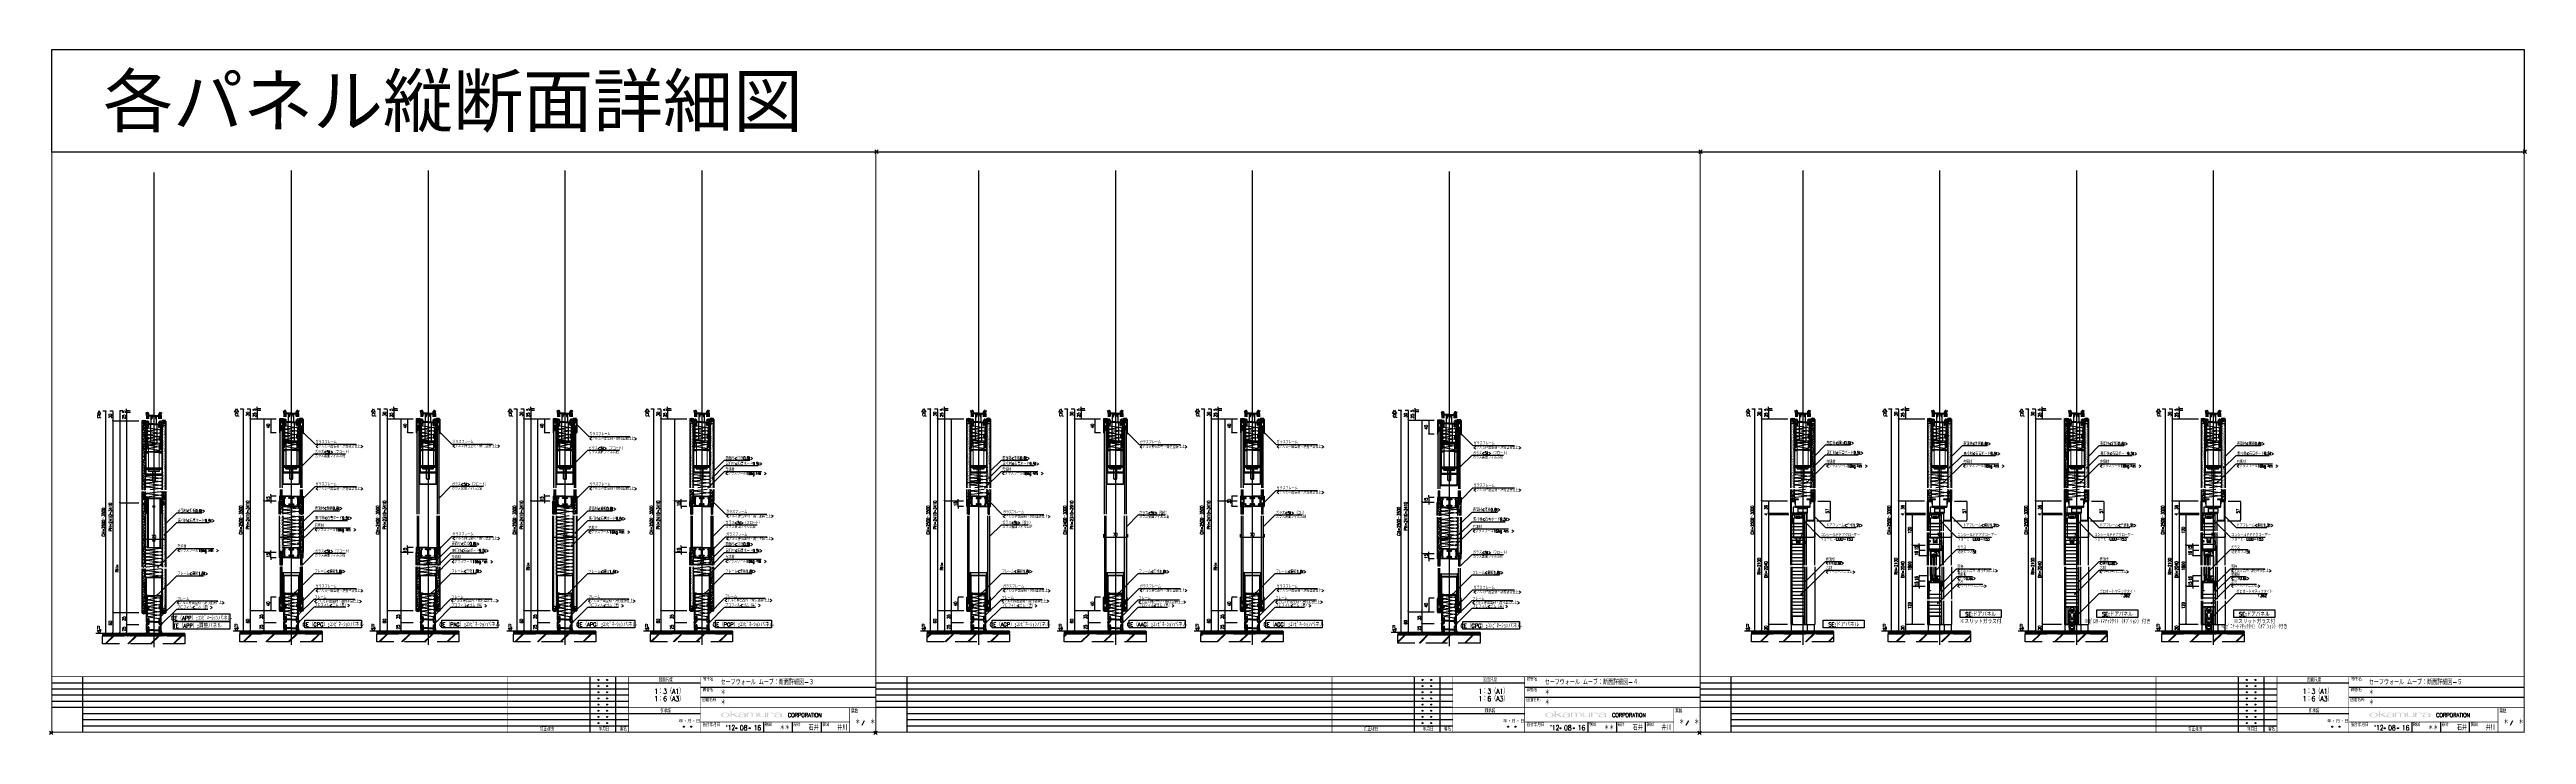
# Model space of a CAD drawing. Extents: x 21 to 47673, y 9 to 26406.
# Drawn here: x 15154 to 22394, y 18872 to 20874 of the extents above; entities that cross this region are included whole.
import ezdxf
from ezdxf.enums import TextEntityAlignment as Align

# ---------------------------------------------------------------- set-up
doc = ezdxf.new("R2010")
doc.units = 0
doc.header["$LTSCALE"] = 10
doc.header["$PDMODE"] = 35
doc.header["$PDSIZE"] = 5
doc.linetypes.add('HIDDEN', pattern=[9.525, 6.35, -3.175])
for name, color, linetype in [('_P15_製品寸法', 9, 'Continuous'), ('_別途', 6, 'Continuous'), ('_図面枠', 7, 'Continuous'), ('_基準', 1, 'Continuous'), ('_文字', 3, 'Continuous'), ('_製品', 4, 'Continuous'), ('_製品寸法', 9, 'Continuous'), ('_製品点線', 6, 'Continuous')]:
    doc.layers.add(name, color=color, linetype=linetype)
doc.styles.add('OKAMURA', font='simplex8.shx', dxfattribs={"width": 0.7, "bigfont": 'BIGFONT.shx'})
doc.styles.add('OKAMURA-G', font='MS Gothic.ttf', dxfattribs={"width": 0.7})
doc.styles.get("Standard").update_dxf_attribs({"font": 'simplex8.shx', "bigfont": 'BIGFONT.shx'})
doc.dimstyles.new('OKAMURA-003', dxfattribs={"dimscale": 3, "dimtxt": 3, "dimasz": 1, "dimexe": 0, "dimexo": 3, "dimgap": 1, "dimtad": 1, "dimdec": 3, "dimdsep": 46, "dimtxsty": 'OKAMURA', "dimblk1": 'DOT', "dimblk2": 'DOT', "dimsah": 1, "dimcen": 0, "dimclrd": 9, "dimclre": 9, "dimclrt": 3, "dimadec": 0, "dimazin": 0, "dimtfac": 1, "dimtdec": 3, "dimtix": 1, "dimtmove": 2, "dimatfit": 3, "dimldrblk": 'NONE', "dimfxl": 0, "dimtolj": 1, "dimarcsym": 0})
pattern_1 = [(1e-14, (4.1311, 2029.5517), (0.79375, -1.5875), [0, -1.5875])]
pattern_2 = [(180, (-4.1311, 2029.5517), (-0.79375, -1.5875), [0, -1.5875])]
pattern_3 = [(360, (4.1311, -1379.4208), (0.79375, 1.5875), [0, -1.5875])]
pattern_4 = [(180, (-104.1311, -1379.4208), (-0.79375, 1.5875), [0, -1.5875])]
pattern_5 = [(127.5, (-4866.6654, -2766.763), (-4.8941324, -0.160003), [0, -3.8608, 0, -4.318, 0, -4.1275]), (97.5, (-4866.6654, -2766.763), (-7.168251, 4.495233), [0, -2.0828, 0, -3.4798, 0, -1.3335]), (57.5, (-4866.6654, -2769.887), (-0.014372, 7.9099237), [0, -1.27, 0, -4.572, 0, -5.969]), (47.5, (-4866.6654, -2769.887), (-2.229293, 7.6355645), [0, -0.635, 0, -2.9972, 0, -3.429])]
pattern_6 = [(127.5, (-4866.6654, -2761.763), (-4.8941324, -0.160003), [0, -3.8608, 0, -4.318, 0, -4.1275]), (97.5, (-4866.6654, -2761.763), (-7.168251, 4.495233), [0, -2.0828, 0, -3.4798, 0, -1.3335]), (57.5, (-4866.6654, -2764.887), (-0.014372, 7.9099237), [0, -1.27, 0, -4.572, 0, -5.969]), (47.5, (-4866.6654, -2764.887), (-2.229293, 7.6355645), [0, -0.635, 0, -2.9972, 0, -3.429])]
pattern_7 = [(127.5, (-4866.6654, -2927.263), (-4.8941324, -0.160003), [0, -3.8608, 0, -4.318, 0, -4.1275]), (97.5, (-4866.6654, -2927.263), (-7.168251, 4.495233), [0, -2.0828, 0, -3.4798, 0, -1.3335]), (57.5, (-4866.6654, -2930.387), (-0.014372, 7.9099237), [0, -1.27, 0, -4.572, 0, -5.969]), (47.5, (-4866.6654, -2930.387), (-2.229293, 7.6355645), [0, -0.635, 0, -2.9972, 0, -3.429])]
pattern_8 = [(1e-14, (4.1311, 2220.6822), (0.79375, -1.5875), [0, -1.5875])]
pattern_9 = [(180, (-4.1311, 2220.6822), (-0.79375, -1.5875), [0, -1.5875])]
pattern_10 = [(127.5, (-4866.6654, -2911.763), (-4.8941324, -0.160003), [0, -3.8608, 0, -4.318, 0, -4.1275]), (97.5, (-4866.6654, -2911.763), (-7.168251, 4.495233), [0, -2.0828, 0, -3.4798, 0, -1.3335]), (57.5, (-4866.6654, -2914.887), (-0.014372, 7.9099237), [0, -1.27, 0, -4.572, 0, -5.969]), (47.5, (-4866.6654, -2914.887), (-2.229293, 7.6355645), [0, -0.635, 0, -2.9972, 0, -3.429])]
pattern_11 = [(127.5, (-4866.6654, -2927.263), (-4.8941324, -0.160003), [0, -3.8608, 0, -4.318, 0, -4.1275]), (97.5, (-4866.6654, -2927.263), (-7.168251, 4.495233), [0, -2.0828, 0, -3.4798, 0, -1.3335]), (57.5, (-4866.6654, -2930.387), (-0.014372, 7.9099237), [0, -1.27, 0, -4.572, 0, -5.969]), (47.5, (-4866.6654, -2930.387), (-2.229293, 7.6355645), [0, -0.635, 0, -2.9972, 0, -3.429])]
pattern_12 = [(127.5, (-4866.6654, -2922.263), (-4.8941324, -0.160003), [0, -3.8608, 0, -4.318, 0, -4.1275]), (97.5, (-4866.6654, -2922.263), (-7.168251, 4.495233), [0, -2.0828, 0, -3.4798, 0, -1.3335]), (57.5, (-4866.6654, -2925.387), (-0.0143718, 7.9099237), [0, -1.27, 0, -4.572, 0, -5.969]), (47.5, (-4866.6654, -2925.387), (-2.229293, 7.6355645), [0, -0.635, 0, -2.9972, 0, -3.429])]
pattern_13 = [(360, (4.1311, -1570.5523), (0.79375, 1.5875), [0, -1.5875])]
pattern_14 = [(180, (-4.1311, -1570.5523), (-0.79375, 1.5875), [0, -1.5875])]
pattern_15 = [(127.5, (-4866.6654, -2616.763), (-4.8941324, -0.160003), [0, -3.8608, 0, -4.318, 0, -4.1275]), (97.5, (-4866.6654, -2616.763), (-7.168251, 4.495233), [0, -2.0828, 0, -3.4798, 0, -1.3335]), (57.5, (-4866.6654, -2619.887), (-0.014372, 7.9099237), [0, -1.27, 0, -4.572, 0, -5.969]), (47.5, (-4866.6654, -2619.887), (-2.229293, 7.6355645), [0, -0.635, 0, -2.9972, 0, -3.429])]
pattern_16 = [(360, (4.1311, -1379.4208), (0.79375, 1.5875), [0, -1.5875])]
pattern_17 = [(180, (-104.1311, -1379.4208), (-0.79375, 1.5875), [0, -1.5875])]
pattern_18 = [(1e-14, (4.1311, 2029.5517), (0.79375, -1.5875), [0, -1.5875])]
pattern_19 = [(180, (-4.1311, 2029.5517), (-0.79375, -1.5875), [0, -1.5875])]
pattern_20 = [(7e-15, (-37.3665, -1654.0516), (0.79375, 1.5875), [0, -1.5875])]
pattern_21 = [(7e-15, (-37.3665, 1526.0743), (0.79375, -1.5875), [0, -1.5875])]
pattern_22 = [(127.5, (-7522.364, -2922.263), (-4.8941324, -0.1600031), [0, -3.8608, 0, -4.318, 0, -4.1275]), (97.5, (-7522.364, -2922.263), (-7.168251, 4.495233), [0, -2.0828, 0, -3.4798, 0, -1.3335]), (57.5, (-7522.364, -2925.387), (-0.0143718, 7.9099237), [0, -1.27, 0, -4.572, 0, -5.969]), (47.5, (-7522.364, -2925.387), (-2.229293, 7.6355645), [0, -0.635, 0, -2.9972, 0, -3.429])]
pattern_23 = [(127.5, (-7522.364, -2922.263), (-4.8941324, -0.1600031), [0, -3.8608, 0, -4.318, 0, -4.1275]), (97.5, (-7522.364, -2922.263), (-7.168251, 4.495233), [0, -2.0828, 0, -3.4798, 0, -1.3335]), (57.5, (-7522.364, -2925.387), (-0.0143718, 7.9099237), [0, -1.27, 0, -4.572, 0, -5.969]), (47.5, (-7522.364, -2925.387), (-2.229293, 7.6355645), [0, -0.635, 0, -2.9972, 0, -3.429])]

# ---------------------------------------------------------------- blocks, each defined once
blk = doc.blocks.new('WAKU')
at = {"layer": '_図面枠', "linetype": 'Continuous'}
h = blk.add_hatch(color=7, dxfattribs=at)
edge = h.paths.add_edge_path()
edge.add_ellipse((656.3, 16.8), major_axis=(-4.3, 0), ratio=0.54777, start_angle=0, end_angle=360)
edge = h.paths.add_edge_path(flags=16)
edge.add_ellipse((656.3, 16.8), major_axis=(-2.96, 0), ratio=0.693584, start_angle=0, end_angle=360)
h.paths.add_polyline_path([(664.7, 17.5), (668.1, 18.9), (666.6, 18.9), (662.5, 17.2), (662.5, 20.7), (661.4, 20.7), (661.4, 14.7), (662.5, 14.7), (662.5, 16.6), (663.5, 17), (666.9, 14.7), (669, 14.7)])
edge = h.paths.add_edge_path()
edge.add_spline(control_points=[(676.3, 15.2), (676.3, 15.2), (676.3, 17.5), (676.3, 17.5)], knot_values=[0, 0, 0, 0, 1, 1, 1, 1], degree=3, periodic=0)
edge.add_spline(control_points=[(676.3, 17.5), (676.3, 18.1), (675.3, 19.2), (672.7, 19.2)], knot_values=[1, 1, 1, 1, 2, 2, 2, 2], degree=3, periodic=0)
edge.add_spline(control_points=[(672.7, 19.2), (670.8, 19.2), (669.2, 18.7), (669.2, 17.7)], knot_values=[2, 2, 2, 2, 3, 3, 3, 3], degree=3, periodic=0)
edge.add_line((669.2, 17.7), (670.4, 17.7))
edge.add_spline(control_points=[(670.4, 17.7), (670.4, 17.9), (670.5, 18.8), (672.8, 18.8)], knot_values=[5, 5, 5, 5, 6, 6, 6, 6], degree=3, periodic=0)
edge.add_spline(control_points=[(672.8, 18.8), (674.9, 18.8), (675, 18), (675.1, 17.7)], knot_values=[6, 6, 6, 6, 7, 7, 7, 7], degree=3, periodic=0)
edge.add_spline(control_points=[(675.1, 17.7), (675.1, 17.7), (675.1, 17.5), (675, 17.4)], knot_values=[7, 7, 7, 7, 8, 8, 8, 8], degree=3, periodic=0)
edge.add_spline(control_points=[(675, 17.4), (674.9, 17.2), (674.4, 17.2), (674.4, 17.2)], knot_values=[8, 8, 8, 8, 9, 9, 9, 9], degree=3, periodic=0)
edge.add_spline(control_points=[(674.4, 17.2), (673.9, 17.1), (670.8, 17.2), (670.8, 17.2)], knot_values=[9, 9, 9, 9, 10, 10, 10, 10], degree=3, periodic=0)
edge.add_spline(control_points=[(670.8, 17.2), (670.1, 17.2), (668.6, 16.8), (668.6, 15.9)], knot_values=[10, 10, 10, 10, 11, 11, 11, 11], degree=3, periodic=0)
edge.add_spline(control_points=[(668.6, 15.9), (668.6, 15.1), (670.2, 14.5), (672.1, 14.5)], knot_values=[11, 11, 11, 11, 12, 12, 12, 12], degree=3, periodic=0)
edge.add_spline(control_points=[(672.1, 14.5), (673.2, 14.5), (674.2, 14.7), (674.9, 15)], knot_values=[12, 12, 12, 12, 13, 13, 13, 13], degree=3, periodic=0)
edge.add_spline(control_points=[(674.9, 15), (674.9, 15), (675, 15.1), (675.1, 15)], knot_values=[13, 13, 13, 13, 14, 14, 14, 14], degree=3, periodic=0)
edge.add_spline(control_points=[(675.1, 15), (675.1, 14.9), (675.2, 14.8), (675.4, 14.8), (675.5, 14.8), (676.3, 14.8), (676.3, 14.8)], knot_values=[14, 14, 14, 14, 15, 15, 15, 16, 16, 16, 16], degree=3, periodic=0)
edge.add_spline(control_points=[(676.3, 14.8), (676.3, 14.8), (676.4, 14.8), (676.4, 14.8), (676.4, 14.8), (676.3, 15.1), (676.3, 15.2)], knot_values=[16, 16, 16, 16, 17, 17, 17, 18, 18, 18, 18], degree=3, periodic=0)
edge = h.paths.add_edge_path(flags=16)
edge.add_spline(control_points=[(670.1, 16), (670.1, 16.3), (670.4, 16.9), (671.3, 16.9)], knot_values=[3, 3, 3, 3, 4, 4, 4, 4], degree=3, periodic=0)
edge.add_spline(control_points=[(671.3, 16.9), (671.3, 16.9), (674.9, 16.9), (674.9, 16.9)], knot_values=[4, 4, 4, 4, 5, 5, 5, 5], degree=3, periodic=0)
edge.add_spline(control_points=[(674.9, 16.9), (675, 16.9), (675.1, 16.8), (675.1, 16.7)], knot_values=[5, 5, 5, 5, 6, 6, 6, 6], degree=3, periodic=0)
edge.add_spline(control_points=[(675.1, 16.7), (675.1, 16.7), (675.1, 16.7), (675.1, 16.7)], knot_values=[6, 6, 6, 6, 7, 7, 7, 7], degree=3, periodic=0)
edge.add_spline(control_points=[(675.1, 16.7), (675.1, 16.7), (675.1, 16), (675.1, 16)], knot_values=[0, 0, 0, 0, 1, 1, 1, 1], degree=3, periodic=0)
edge.add_spline(control_points=[(675.1, 16), (675.1, 15.4), (673.6, 14.9), (672.2, 14.9)], knot_values=[1, 1, 1, 1, 2, 2, 2, 2], degree=3, periodic=0)
edge.add_spline(control_points=[(672.2, 14.9), (671, 14.9), (670.1, 15.4), (670.1, 16)], knot_values=[2, 2, 2, 2, 3, 3, 3, 3], degree=3, periodic=0)
edge = h.paths.add_edge_path()
edge.add_spline(control_points=[(678.2, 17.5), (678.2, 18.3), (679.1, 18.8), (680.1, 18.8)], knot_values=[8, 8, 8, 8, 9, 9, 9, 9], degree=3, periodic=0)
edge.add_spline(control_points=[(680.1, 18.8), (681.1, 18.8), (681.9, 18.3), (681.9, 17.8)], knot_values=[9, 9, 9, 9, 10, 10, 10, 10], degree=3, periodic=0)
edge.add_spline(control_points=[(681.9, 17.8), (681.9, 17.8), (681.9, 14.7), (681.9, 14.7)], knot_values=[10, 10, 10, 10, 11, 11, 11, 11], degree=3, periodic=0)
edge.add_spline(control_points=[(681.9, 14.7), (681.9, 14.7), (683, 14.7), (683, 14.7)], knot_values=[11, 11, 11, 11, 12, 12, 12, 12], degree=3, periodic=0)
edge.add_spline(control_points=[(683, 14.7), (683, 14.7), (683, 17.6), (683, 17.6)], knot_values=[12, 12, 12, 12, 13, 13, 13, 13], degree=3, periodic=0)
edge.add_spline(control_points=[(683, 17.6), (683, 17.6), (683, 17.6), (683, 17.6)], knot_values=[13, 13, 13, 13, 13.99999, 13.99999, 13.99999, 13.99999], degree=3, periodic=0)
edge.add_spline(control_points=[(683, 17.6), (683, 18.1), (683.8, 18.8), (684.8, 18.8)], knot_values=[14, 14, 14, 14, 15, 15, 15, 15], degree=3, periodic=0)
edge.add_spline(control_points=[(684.8, 18.8), (685.8, 18.8), (686.6, 18.3), (686.6, 17.8)], knot_values=[15, 15, 15, 15, 16, 16, 16, 16], degree=3, periodic=0)
edge.add_spline(control_points=[(686.6, 17.8), (686.6, 17.8), (686.6, 14.7), (686.6, 14.7)], knot_values=[16, 16, 16, 16, 17, 17, 17, 17], degree=3, periodic=0)
edge.add_spline(control_points=[(686.6, 14.7), (686.6, 14.7), (687.7, 14.7), (687.7, 14.7)], knot_values=[17, 17, 17, 17, 18, 18, 18, 18], degree=3, periodic=0)
edge.add_spline(control_points=[(687.7, 14.7), (687.7, 14.7), (687.7, 17.8), (687.7, 17.8)], knot_values=[18, 18, 18, 18, 19, 19, 19, 19], degree=3, periodic=0)
edge.add_spline(control_points=[(687.7, 17.8), (687.7, 18.3), (686.5, 19.1), (685.1, 19.1)], knot_values=[19, 19, 19, 19, 20, 20, 20, 20], degree=3, periodic=0)
edge.add_spline(control_points=[(685.1, 19.1), (684.1, 19.1), (683.2, 18.8), (682.7, 18.3)], knot_values=[0, 0, 0, 0, 1, 1, 1, 1], degree=3, periodic=0)
edge.add_spline(control_points=[(682.7, 18.3), (682.3, 18.9), (681.5, 19.2), (680.4, 19.2)], knot_values=[1, 1, 1, 1, 2, 2, 2, 2], degree=3, periodic=0)
edge.add_spline(control_points=[(680.4, 19.2), (679.6, 19.2), (678.8, 19), (678.2, 18.7)], knot_values=[2, 2, 2, 2, 3, 3, 3, 3], degree=3, periodic=0)
edge.add_spline(control_points=[(678.2, 18.7), (678.2, 18.7), (678.2, 19.1), (678.2, 19.1)], knot_values=[3, 3, 3, 3, 4, 4, 4, 4], degree=3, periodic=0)
edge.add_spline(control_points=[(678.2, 19.1), (678.2, 19.1), (677.1, 19.1), (677.1, 19.1)], knot_values=[4, 4, 4, 4, 5, 5, 5, 5], degree=3, periodic=0)
edge.add_spline(control_points=[(677.1, 19.1), (677.1, 19.1), (677.1, 14.7), (677.1, 14.7)], knot_values=[5, 5, 5, 5, 6, 6, 6, 6], degree=3, periodic=0)
edge.add_spline(control_points=[(677.1, 14.7), (677.1, 14.7), (678.2, 14.7), (678.2, 14.7)], knot_values=[6, 6, 6, 6, 7, 7, 7, 7], degree=3, periodic=0)
edge.add_spline(control_points=[(678.2, 14.7), (678.2, 14.7), (678.2, 17.5), (678.2, 17.5)], knot_values=[7, 7, 7, 7, 8, 8, 8, 8], degree=3, periodic=0)
edge = h.paths.add_edge_path()
edge.add_spline(control_points=[(689.6, 16.4), (689.6, 16.4), (689.6, 18.9), (689.6, 18.9)], knot_values=[3, 3, 3, 3, 4, 4, 4, 4], degree=3, periodic=0)
edge.add_spline(control_points=[(689.6, 18.9), (689.6, 18.9), (688.5, 18.9), (688.5, 18.9)], knot_values=[4, 4, 4, 4, 5, 5, 5, 5], degree=3, periodic=0)
edge.add_spline(control_points=[(688.5, 18.9), (688.5, 18.9), (688.5, 16.5), (688.5, 16.5)], knot_values=[5, 5, 5, 5, 6, 6, 6, 6], degree=3, periodic=0)
edge.add_spline(control_points=[(688.5, 16.5), (688.5, 15.5), (690, 14.6), (691.9, 14.6)], knot_values=[6, 6, 6, 6, 7, 7, 7, 7], degree=3, periodic=0)
edge.add_spline(control_points=[(691.9, 14.6), (692.9, 14.6), (694, 14.8), (694.8, 15.2)], knot_values=[7, 7, 7, 7, 8, 8, 8, 8], degree=3, periodic=0)
edge.add_spline(control_points=[(694.8, 15.2), (694.8, 15.2), (694.8, 14.7), (694.8, 14.7)], knot_values=[8, 8, 8, 8, 9, 9, 9, 9], degree=3, periodic=0)
edge.add_spline(control_points=[(694.8, 14.7), (694.8, 14.7), (695.9, 14.7), (695.9, 14.7)], knot_values=[9, 9, 9, 9, 10, 10, 10, 10], degree=3, periodic=0)
edge.add_spline(control_points=[(695.9, 14.7), (695.9, 14.7), (695.9, 18.9), (695.9, 18.9)], knot_values=[10, 10, 10, 10, 11, 11, 11, 11], degree=3, periodic=0)
edge.add_spline(control_points=[(695.9, 18.9), (695.9, 18.9), (694.8, 18.9), (694.8, 18.9)], knot_values=[11, 11, 11, 11, 12, 12, 12, 12], degree=3, periodic=0)
edge.add_spline(control_points=[(694.8, 18.9), (694.8, 18.9), (694.8, 16), (694.8, 16)], knot_values=[0, 0, 0, 0, 1, 1, 1, 1], degree=3, periodic=0)
edge.add_spline(control_points=[(694.8, 16), (694.7, 15.4), (693.3, 14.9), (692.1, 14.9)], knot_values=[1, 1, 1, 1, 2, 2, 2, 2], degree=3, periodic=0)
edge.add_spline(control_points=[(692.1, 14.9), (690.4, 14.9), (689.6, 15.8), (689.6, 16.4)], knot_values=[2, 2, 2, 2, 3, 3, 3, 3], degree=3, periodic=0)
edge = h.paths.add_edge_path()
edge.add_spline(control_points=[(697.9, 17.5), (697.9, 17.5), (697.9, 17.5), (697.9, 17.5)], knot_values=[6, 6, 6, 6, 6.99999, 6.99999, 6.99999, 6.99999], degree=3, periodic=0)
edge.add_spline(control_points=[(697.9, 17.5), (697.9, 18.1), (699.1, 18.8), (700.5, 18.8)], knot_values=[7, 7, 7, 7, 8, 8, 8, 8], degree=3, periodic=0)
edge.add_spline(control_points=[(700.5, 18.8), (701.8, 18.8), (702.3, 18.2), (702.4, 17.7)], knot_values=[8, 8, 8, 8, 9, 9, 9, 9], degree=3, periodic=0)
edge.add_spline(control_points=[(702.4, 17.7), (702.4, 17.7), (703.8, 17.7), (703.8, 17.7)], knot_values=[9, 9, 9, 9, 10, 10, 10, 10], degree=3, periodic=0)
edge.add_spline(control_points=[(703.8, 17.7), (703.5, 18.4), (702.7, 19), (700.6, 19)], knot_values=[10, 10, 10, 10, 11, 11, 11, 11], degree=3, periodic=0)
edge.add_spline(control_points=[(700.6, 19), (699.5, 19), (698.5, 18.8), (697.9, 18.5)], knot_values=[0, 0, 0, 0, 1, 1, 1, 1], degree=3, periodic=0)
edge.add_spline(control_points=[(697.9, 18.5), (697.9, 18.5), (697.9, 18.9), (697.9, 18.9)], knot_values=[1, 1, 1, 1, 2, 2, 2, 2], degree=3, periodic=0)
edge.add_spline(control_points=[(697.9, 18.9), (697.9, 18.9), (696.7, 18.9), (696.7, 18.9)], knot_values=[2, 2, 2, 2, 3, 3, 3, 3], degree=3, periodic=0)
edge.add_spline(control_points=[(696.7, 18.9), (696.7, 18.9), (696.7, 14.7), (696.7, 14.7)], knot_values=[3, 3, 3, 3, 4, 4, 4, 4], degree=3, periodic=0)
edge.add_spline(control_points=[(696.7, 14.7), (696.7, 14.7), (697.9, 14.7), (697.9, 14.7)], knot_values=[4, 4, 4, 4, 5, 5, 5, 5], degree=3, periodic=0)
edge.add_spline(control_points=[(697.9, 14.7), (697.9, 14.7), (697.9, 17.5), (697.9, 17.5)], knot_values=[5, 5, 5, 5, 6, 6, 6, 6], degree=3, periodic=0)
edge = h.paths.add_edge_path()
edge.add_spline(control_points=[(711.4, 15.2), (711.4, 15.2), (711.4, 17.5), (711.4, 17.5)], knot_values=[0, 0, 0, 0, 1, 1, 1, 1], degree=3, periodic=0)
edge.add_spline(control_points=[(711.4, 17.5), (711.4, 18.1), (710.5, 19.2), (707.9, 19.2)], knot_values=[1, 1, 1, 1, 2, 2, 2, 2], degree=3, periodic=0)
edge.add_spline(control_points=[(707.9, 19.2), (706, 19.2), (704.4, 18.7), (704.4, 17.7)], knot_values=[2, 2, 2, 2, 3, 3, 3, 3], degree=3, periodic=0)
edge.add_line((704.4, 17.7), (705.6, 17.7))
edge.add_spline(control_points=[(705.6, 17.7), (705.6, 17.9), (705.7, 18.8), (707.9, 18.8)], knot_values=[5, 5, 5, 5, 6, 6, 6, 6], degree=3, periodic=0)
edge.add_spline(control_points=[(707.9, 18.8), (710.1, 18.8), (710.2, 18), (710.2, 17.7)], knot_values=[6, 6, 6, 6, 7, 7, 7, 7], degree=3, periodic=0)
edge.add_spline(control_points=[(710.2, 17.7), (710.2, 17.7), (710.3, 17.5), (710.2, 17.4)], knot_values=[7, 7, 7, 7, 8, 8, 8, 8], degree=3, periodic=0)
edge.add_spline(control_points=[(710.2, 17.4), (710.1, 17.2), (709.6, 17.2), (709.6, 17.2)], knot_values=[8, 8, 8, 8, 9, 9, 9, 9], degree=3, periodic=0)
edge.add_spline(control_points=[(709.6, 17.2), (709.1, 17.1), (706, 17.2), (706, 17.2)], knot_values=[9, 9, 9, 9, 10, 10, 10, 10], degree=3, periodic=0)
edge.add_spline(control_points=[(706, 17.2), (705.3, 17.2), (703.8, 16.8), (703.8, 15.9)], knot_values=[10, 10, 10, 10, 11, 11, 11, 11], degree=3, periodic=0)
edge.add_spline(control_points=[(703.8, 15.9), (703.8, 15.1), (705.4, 14.5), (707.3, 14.5)], knot_values=[11, 11, 11, 11, 12, 12, 12, 12], degree=3, periodic=0)
edge.add_spline(control_points=[(707.3, 14.5), (708.4, 14.5), (709.4, 14.7), (710.1, 15)], knot_values=[12, 12, 12, 12, 13, 13, 13, 13], degree=3, periodic=0)
edge.add_spline(control_points=[(710.1, 15), (710.1, 15), (710.2, 15.1), (710.2, 15)], knot_values=[13, 13, 13, 13, 14, 14, 14, 14], degree=3, periodic=0)
edge.add_spline(control_points=[(710.2, 15), (710.3, 14.9), (710.4, 14.8), (710.5, 14.8), (710.7, 14.8), (711.5, 14.8), (711.5, 14.8)], knot_values=[14, 14, 14, 14, 15, 15, 15, 16, 16, 16, 16], degree=3, periodic=0)
edge.add_spline(control_points=[(711.5, 14.8), (711.5, 14.8), (711.6, 14.8), (711.6, 14.8), (711.6, 14.8), (711.4, 15.1), (711.4, 15.2)], knot_values=[16, 16, 16, 16, 17, 17, 17, 18, 18, 18, 18], degree=3, periodic=0)
edge = h.paths.add_edge_path(flags=16)
edge.add_spline(control_points=[(710.3, 16), (710.3, 16), (710.3, 16.7), (710.3, 16.7)], knot_values=[0, 0, 0, 0, 1, 1, 1, 1], degree=3, periodic=0)
edge.add_spline(control_points=[(710.3, 16.7), (710.3, 16.8), (710.2, 16.9), (710.1, 16.9)], knot_values=[5, 5, 5, 5, 6, 6, 6, 6], degree=3, periodic=0)
edge.add_spline(control_points=[(710.1, 16.9), (710.1, 16.9), (706.5, 16.9), (706.5, 16.9)], knot_values=[4, 4, 4, 4, 5, 5, 5, 5], degree=3, periodic=0)
edge.add_spline(control_points=[(706.5, 16.9), (705.5, 16.9), (705.2, 16.3), (705.2, 16)], knot_values=[3, 3, 3, 3, 4, 4, 4, 4], degree=3, periodic=0)
edge.add_spline(control_points=[(705.2, 16), (705.2, 15.4), (706.2, 14.9), (707.4, 14.9)], knot_values=[2, 2, 2, 2, 3, 3, 3, 3], degree=3, periodic=0)
edge.add_spline(control_points=[(707.4, 14.9), (708.7, 14.9), (710.3, 15.4), (710.3, 16)], knot_values=[1, 1, 1, 1, 2, 2, 2, 2], degree=3, periodic=0)
at = {"layer": '_図面枠'}
blk.add_line((30, 54), (30, 0), dxfattribs=at)
at = {"layer": '_図面枠', "color": 7, "linetype": 'Continuous'}
for p, q in [((524.3, 54), (524.3, 0)), ((549.3, 54), (549.3, 0)), ((562.1, 42), (0, 42)), ((562.1, 36), (0, 36)), ((562.1, 30), (0, 30)), ((444.3, 24), (0, 24)), ((632.1, 18), (30, 18)), ((562.1, 12), (30, 12)), ((562.1, 6), (30, 6)), ((562.1, 24), (444.3, 24)), ((693.5, 10), (693.5, 0)), ((721.5, 10), (721.5, 0)), ((749.5, 10), (749.5, 0)), ((789.6, 7), (791.9, 11.4))]:
    blk.add_line(p, q, dxfattribs=at)
at = {"layer": '_図面枠', "color": 7}
for p, q in [((0, 48), (632.1, 48)), ((632.1, 44), (803, 44)), ((632.1, 34), (803, 34))]:
    blk.add_line(p, q, dxfattribs=at)
at = {"layer": '_図面枠', "color": 7, "const_width": 1}
blk.add_lwpolyline([(803, 565), (0, 565), (0, 0), (803, 0)], close=True, dxfattribs=at)
at = {"layer": '_図面枠', "color": 7}
for points, const_width in [([(0, 54), (803, 54)], 0.7), ([(562.1, 24), (803, 24)], 0.5), ([(632.1, 10), (777.5, 10)], 0.5)]:
    blk.add_lwpolyline(points, dxfattribs=dict(at, const_width=const_width))
at = {"layer": '_図面枠', "color": 7, "linetype": 'Continuous', "const_width": 0.5}
for points in [[(444.3, 54), (444.3, 0)], [(562.1, 54), (562.1, 0)], [(632.1, 54), (632.1, 0)], [(777.5, 24), (777.5, 0)]]:
    blk.add_lwpolyline(points, dxfattribs=at)
at = {"layer": '_図面枠', "color": 7, "linetype": 'Continuous'}
for centre, radius in [((532.6, 50.9), 0.5), ((532.6, 50.9), 0.25), ((541.1, 50.9), 0.5), ((541.1, 50.9), 0.25), ((532.6, 44.9), 0.5), ((532.6, 38.9), 0.5), ((532.6, 32.9), 0.5), ((532.6, 26.9), 0.5), ((532.6, 44.9), 0.25), ((532.6, 38.9), 0.25), ((532.6, 32.9), 0.25), ((532.6, 26.9), 0.25), ((541.1, 44.9), 0.5), ((541.1, 38.9), 0.5), ((541.1, 32.9), 0.5), ((541.1, 26.9), 0.5), ((541.1, 44.9), 0.25), ((541.1, 38.9), 0.25), ((541.1, 32.9), 0.25), ((541.1, 26.9), 0.25), ((532.6, 20.9), 0.5), ((532.6, 14.9), 0.5), ((532.6, 8.9), 0.5), ((532.6, 20.9), 0.25), ((532.6, 14.9), 0.25), ((532.6, 8.9), 0.25), ((541.1, 20.9), 0.5), ((541.1, 14.9), 0.5), ((541.1, 8.9), 0.5), ((541.1, 20.9), 0.25), ((541.1, 14.9), 0.25), ((541.1, 8.9), 0.25), ((615.9, 5.4), 0.5), ((615.9, 5.4), 0.25), ((623.1, 5.4), 0.5), ((623.1, 5.4), 0.25)]:
    blk.add_circle(centre, radius, dxfattribs=at)
at = {"layer": '_図面枠', "linetype": 'Continuous'}
for centre, radius in [((667, 3.9), 0.5), ((667, 3.9), 0.25), ((680, 3.9), 0.5), ((680, 3.9), 0.25)]:
    blk.add_circle(centre, radius, dxfattribs=at)
at = {"layer": '_図面枠'}
for p in [(803.5, 565.5), (-0.5, -0.5)]:
    blk.add_point(p, dxfattribs=at)
at = {"layer": '_図面枠', "color": 3, "style": 'OKAMURA', "width": 0.7}
for s, p in [('図面尺度 ', (591.4, 49.3)), ('物件名 ', (634.3, 50.1)), ('図面名称 ', (633.7, 30)), ('顧客名 ', (634.3, 39.8)), ('訂正理由 ', (475.6, 1.5)), ('年月日 ', (533, 1.3)), ('署名 ', (553.4, 1.4)), ('御承諾', (593.1, 19.1)), ('設計年月日 ', (634.1, 5.6)), ('検図 ', (694.6, 5.8)), ('設計 ', (722.6, 5.8)), ('製図 ', (750.8, 5.8)), ('葉数 ', (778.8, 18.8))]:
    blk.add_text(s, height=3.5, dxfattribs=at).set_placement(p)
at = {"layer": '_図面枠', "color": 3, "linetype": 'Continuous'}
blk.add_text('年・月・日 ', height=3, dxfattribs=at).set_placement((610.9, 9.2))
at = {"layer": '_図面枠', "color": 7, "linetype": 'Continuous', "width": 0.9}
blk.add_text('CORPORATION', height=4, dxfattribs=at).set_placement((717.2, 14.7))
blk = doc.blocks.new('A$C7104633C')
at = {"color": 0, "linetype": 'HIDDEN'}
for p, q in [((-21.5, -9.5), (-23, -6.2)), ((-21.1, -7.5), (-22.1, -5.8)), ((-21.5, -13), (-21.5, -9.5)), ((-18.9, -13), (-21.5, -13)), ((-21.5, -13.3), (-21.5, -23.4)), ((-19.5, -13), (-21.2, -13)), ((-21.1, -7.5), (-20.7, -6.6)), ((-20.1, -18.6), (-20.1, -15)), ((-20.1, -15), (-19.2, -15)), ((-20, -18.3), (-20, -15.3)), ((-18.9, -15.3), (-20, -15.3)), ((-16, -18.3), (-20, -18.3)), ((-16.2, -18.9), (-19.8, -18.9)), ((-19.6, -10), (-19, -7.7)), ((-16.4, -10), (-19.6, -10)), ((-16.6, -20.8), (-19.6, -20.8)), ((-19.6, -20.8), (-19.6, -23.4)), ((-19.2, -15), (-19.2, -13.3)), ((-18.9, -13), (-18.9, -15.3)), ((-16.4, -10), (-17, -7.7)), ((-17, -13), (-17, -15.3)), ((-17, -13), (-14.5, -13)), ((-17, -13), (-17, -15.3)), ((-17, -13.3), (-17, -15)), ((-15.9, -15), (-17, -15)), ((-17, -15.3), (-16, -15.3)), ((-0.3, -13), (-16.7, -13)), ((-16.6, -20.8), (-16.6, -23.4)), ((-16, -15.3), (-16, -18.3)), ((-15.9, -15), (-15.9, -18.6)), ((-14.5, -9.5), (-15.1, -7.2)), ((-14.8, -20.8), (-14.9, -20.8)), ((-14.9, -23.4), (-14.9, -20.8)), ((-14.5, -13), (-14.5, -9.5)), ((-14.5, -20.5), (-14.5, -15)), ((0, -15), (-14.5, -15)), ((-0.3, -13), (0, -13.3)), ((0.3, -13), (0, -13.3)), ((0, -15), (14.5, -15)), ((0.3, -13), (16.7, -13)), ((14.5, -9.5), (15.1, -7.2)), ((14.5, -13), (14.5, -9.5)), ((17, -13), (14.5, -13)), ((14.5, -20.5), (14.5, -15)), ((14.8, -20.8), (14.9, -20.8)), ((14.9, -23.4), (14.9, -20.8)), ((15.9, -15), (17, -15)), ((15.9, -15), (15.9, -18.6)), ((16, -15.3), (16, -18.3)), ((17, -15.3), (16, -15.3)), ((16, -18.3), (20, -18.3)), ((16.2, -18.9), (19.8, -18.9)), ((16.4, -10), (17, -7.7)), ((16.4, -10), (19.6, -10)), ((16.6, -20.8), (19.6, -20.8)), ((16.6, -20.8), (16.6, -23.4)), ((17, -13), (17, -15.3)), ((17, -13), (17, -15.3)), ((17, -13.3), (17, -15)), ((18.9, -13), (18.9, -15.3)), ((18.9, -13), (21.5, -13)), ((18.9, -15.3), (20, -15.3)), ((19.6, -10), (19, -7.7)), ((19.2, -15), (19.2, -13.3)), ((20.1, -15), (19.2, -15)), ((19.5, -13), (21.2, -13)), ((19.6, -20.8), (19.6, -23.4)), ((20, -18.3), (20, -15.3)), ((20.1, -18.6), (20.1, -15)), ((21.1, -7.5), (20.7, -6.6)), ((21.1, -7.5), (22.1, -5.8)), ((21.5, -9.5), (23, -6.2)), ((21.5, -13), (21.5, -9.5)), ((21.5, -13.3), (21.5, -23.4))]:
    blk.add_line(p, q, dxfattribs=at)
for centre, radius, start, end in [((-22.6, -6), 0.5, 30.00233, 204.67075), ((-21.2, -13.3), 0.3, 90, 180), ((-18, -8), 3, 14.81758, 152.90813), ((-19.8, -18.6), 0.3, 180, 270), ((-19.5, -13.3), 0.3, 0, 90), ((-18, -8), 1, 14.81758, 164.93495), ((-16.7, -13.3), 0.3, 90, 180), ((-16.2, -18.6), 0.3, 270, 0), ((-14.8, -20.5), 0.3, 270, 0), ((14.8, -20.5), 0.3, 179.99991, 269.99991), ((18, -8), 3, 27.09178, 165.18233), ((16.2, -18.6), 0.3, 179.99991, 269.99991), ((16.7, -13.3), 0.3, 359.99991, 89.99991), ((18, -8), 1, 15.06496, 165.18233), ((19.5, -13.3), 0.3, 89.99991, 179.99991), ((19.8, -18.6), 0.3, 269.99991, 359.99991), ((21.2, -13.3), 0.3, 359.99991, 89.99991), ((22.6, -6), 0.5, 335.32916, 149.99758)]:
    blk.add_arc(centre, radius, start, end, dxfattribs=at)
blk = doc.blocks.new('_DOT')
at = {"color": 0, "linetype": 'ByBlock'}
blk.add_line((-0.5, 0), (-1, 0), dxfattribs=at)
at = {"color": 0, "linetype": 'ByBlock', "const_width": 0.5}
blk.add_lwpolyline([(-0.25, 0, 1), (0.25, 0, 1)], format="xyb", close=True, dxfattribs=at)
blk = doc.blocks.new('*D1336')
at = {"layer": '_製品寸法', "color": 9, "lineweight": -2, "transparency": 16777216}
for p, q in [((-149, 650), (-140, 650)), ((-140, 3), (-140, 647)), ((-149, 0), (-140, 0))]:
    blk.add_line(p, q, dxfattribs=at)
at = {"layer": 'Defpoints', "color": 0, "transparency": 16777216}
for p in [(-140, 650), (-140, 650), (-140, 0)]:
    blk.add_point(p, dxfattribs=at)
at = {"layer": '_製品寸法', "color": 9, "lineweight": -2, "transparency": 16777216, "xscale": 3, "yscale": 3, "zscale": 3}
for p, rotation in [((-140, 650), 90), ((-140, 0), 270)]:
    blk.add_blockref('_DOT', p, dxfattribs=dict(at, rotation=rotation))
at = {"layer": '_製品寸法', "color": 3, "transparency": 16777216, "insert": (-147.5, 325), "char_height": 9, "attachment_point": 5, "rotation": 90, "style": 'OKAMURA'}
blk.add_mtext('\\A1;CH=2500～3500', dxfattribs=at)
blk = doc.blocks.new('_None')
blk = doc.blocks.new('*D1337')
at = {"layer": '_製品寸法', "color": 9, "lineweight": -2, "transparency": 16777216}
for p, q in [((-129, 650), (-120, 650)), ((-120, 647), (-120, 623)), ((-44, 620), (-120, 620))]:
    blk.add_line(p, q, dxfattribs=at)
at = {"layer": 'Defpoints', "color": 0, "transparency": 16777216}
for p in [(-120, 650), (-120, 620), (-35, 620)]:
    blk.add_point(p, dxfattribs=at)
at = {"layer": '_製品寸法', "color": 9, "lineweight": -2, "transparency": 16777216, "xscale": 3, "yscale": 3, "zscale": 3}
for p, rotation in [((-120, 650), 90), ((-120, 620), 270)]:
    blk.add_blockref('_DOT', p, dxfattribs=dict(at, rotation=rotation))
at = {"layer": '_製品寸法', "color": 3, "transparency": 16777216, "insert": (-127.5, 635), "char_height": 9, "attachment_point": 5, "rotation": 90, "style": 'OKAMURA'}
blk.add_mtext('\\A1;30', dxfattribs=at)
blk = doc.blocks.new('*D1338')
at = {"layer": '_製品寸法', "color": 9, "lineweight": -2, "transparency": 16777216}
for p, q in [((-44, 620), (-120, 620)), ((-120, 617), (-120, 63)), ((-44, 60), (-120, 60))]:
    blk.add_line(p, q, dxfattribs=at)
at = {"layer": 'Defpoints', "color": 0, "transparency": 16777216}
for p in [(-35, 620), (-120, 60), (-35, 60)]:
    blk.add_point(p, dxfattribs=at)
at = {"layer": '_製品寸法', "color": 9, "lineweight": -2, "transparency": 16777216, "xscale": 3, "yscale": 3, "zscale": 3}
for p, rotation in [((-120, 620), 90), ((-120, 60), 270)]:
    blk.add_blockref('_DOT', p, dxfattribs=dict(at, rotation=rotation))
at = {"layer": '_製品寸法', "color": 3, "transparency": 16777216, "insert": (-127.5, 340), "char_height": 9, "attachment_point": 5, "rotation": 90, "style": 'OKAMURA'}
blk.add_mtext('\\A1;PH=2410~3410', dxfattribs=at)
blk = doc.blocks.new('*D1339')
at = {"layer": '_製品寸法', "color": 9, "lineweight": -2, "transparency": 16777216}
for p, q in [((-129, 0), (-120, 0)), ((-44, 60), (-120, 60)), ((-120, 57), (-120, 3))]:
    blk.add_line(p, q, dxfattribs=at)
at = {"layer": 'Defpoints', "color": 0, "transparency": 16777216}
for p in [(-120, 0), (-120, 0), (-35, 60)]:
    blk.add_point(p, dxfattribs=at)
at = {"layer": '_製品寸法', "color": 9, "lineweight": -2, "transparency": 16777216, "xscale": 3, "yscale": 3, "zscale": 3}
for p, rotation in [((-120, 60), 90), ((-120, 0), 270)]:
    blk.add_blockref('_DOT', p, dxfattribs=dict(at, rotation=rotation))
at = {"layer": '_製品寸法', "color": 3, "transparency": 16777216, "insert": (-127.5, 30), "char_height": 9, "attachment_point": 5, "rotation": 90, "style": 'OKAMURA'}
blk.add_mtext('\\A1;60', dxfattribs=at)
blk = doc.blocks.new('*D1340')
at = {"layer": '_製品寸法', "color": 9, "lineweight": -2, "transparency": 16777216}
for p, q in [((-44, 60), (-80, 60)), ((-80, 57), (-80, 28)), ((-44, 25), (-80, 25))]:
    blk.add_line(p, q, dxfattribs=at)
at = {"layer": 'Defpoints', "color": 0, "transparency": 16777216}
for p in [(-80, 25), (-35, 60), (-35, 25)]:
    blk.add_point(p, dxfattribs=at)
at = {"layer": '_製品寸法', "color": 9, "lineweight": -2, "transparency": 16777216, "xscale": 3, "yscale": 3, "zscale": 3}
for p, rotation in [((-80, 60), 90), ((-80, 25), 270)]:
    blk.add_blockref('_DOT', p, dxfattribs=dict(at, rotation=rotation))
at = {"layer": '_製品寸法', "color": 3, "transparency": 16777216, "insert": (-87.5, 42.5), "char_height": 9, "attachment_point": 5, "rotation": 90, "style": 'OKAMURA'}
blk.add_mtext('\\A1;35', dxfattribs=at)
blk = doc.blocks.new('*D1341')
at = {"layer": '_製品寸法', "color": 9, "lineweight": -2, "transparency": 16777216}
for p, q in [((-89, 0), (-80, 0)), ((-44, 25), (-80, 25)), ((-80, 22), (-80, 3))]:
    blk.add_line(p, q, dxfattribs=at)
at = {"layer": 'Defpoints', "color": 0, "transparency": 16777216}
for p in [(-80, 0), (-80, 0), (-35, 25)]:
    blk.add_point(p, dxfattribs=at)
at = {"layer": '_製品寸法', "color": 9, "lineweight": -2, "transparency": 16777216, "xscale": 3, "yscale": 3, "zscale": 3}
for p, rotation in [((-80, 25), 90), ((-80, 0), 270)]:
    blk.add_blockref('_DOT', p, dxfattribs=dict(at, rotation=rotation))
at = {"layer": '_製品寸法', "color": 3, "transparency": 16777216, "insert": (-87.5, 12.5), "char_height": 9, "attachment_point": 5, "rotation": 90, "style": 'OKAMURA'}
blk.add_mtext('\\A1;25', dxfattribs=at)
blk = doc.blocks.new('*D1342')
at = {"layer": '_製品寸法', "color": 9, "lineweight": -2, "transparency": 16777216}
for p, q in [((-44, 620), (-80, 620)), ((-80, 617), (-80, 383)), ((-44, 380), (-80, 380))]:
    blk.add_line(p, q, dxfattribs=at)
at = {"layer": 'Defpoints', "color": 0, "transparency": 16777216}
for p in [(-35, 620), (-80, 380), (-35, 380)]:
    blk.add_point(p, dxfattribs=at)
at = {"layer": '_製品寸法', "color": 9, "lineweight": -2, "transparency": 16777216, "xscale": 3, "yscale": 3, "zscale": 3}
for p, rotation in [((-80, 620), 90), ((-80, 380), 270)]:
    blk.add_blockref('_DOT', p, dxfattribs=dict(at, rotation=rotation))
blk = doc.blocks.new('*D1343')
at = {"layer": '_製品寸法', "color": 9, "lineweight": -2, "transparency": 16777216}
for p, q in [((-44, 380), (-80, 380)), ((-80, 377), (-80, 233)), ((-44, 230), (-80, 230))]:
    blk.add_line(p, q, dxfattribs=at)
at = {"layer": 'Defpoints', "color": 0, "transparency": 16777216}
for p in [(-35, 380), (-80, 230), (-35, 230)]:
    blk.add_point(p, dxfattribs=at)
at = {"layer": '_製品寸法', "color": 9, "lineweight": -2, "transparency": 16777216, "xscale": 3, "yscale": 3, "zscale": 3}
for p, rotation in [((-80, 380), 90), ((-80, 230), 270)]:
    blk.add_blockref('_DOT', p, dxfattribs=dict(at, rotation=rotation))
blk = doc.blocks.new('*D1344')
at = {"layer": '_製品寸法', "color": 9, "lineweight": -2, "transparency": 16777216}
for p, q in [((-44, 230), (-80, 230)), ((-80, 227), (-80, 63)), ((-44, 60), (-80, 60))]:
    blk.add_line(p, q, dxfattribs=at)
at = {"layer": 'Defpoints', "color": 0, "transparency": 16777216}
for p in [(-35, 230), (-80, 60), (-35, 60)]:
    blk.add_point(p, dxfattribs=at)
at = {"layer": '_製品寸法', "color": 9, "lineweight": -2, "transparency": 16777216, "xscale": 3, "yscale": 3, "zscale": 3}
for p, rotation in [((-80, 230), 90), ((-80, 60), 270)]:
    blk.add_blockref('_DOT', p, dxfattribs=dict(at, rotation=rotation))
blk = doc.blocks.new('*D1345')
at = {"layer": '_製品寸法', "color": 9, "lineweight": -2, "transparency": 16777216}
for p, q in [((-44, 620), (-60, 620)), ((-60, 617), (-60, 583)), ((-44, 580), (-60, 580))]:
    blk.add_line(p, q, dxfattribs=at)
at = {"layer": 'Defpoints', "color": 0, "transparency": 16777216}
for p in [(-60, 580), (-35, 620), (-35, 580)]:
    blk.add_point(p, dxfattribs=at)
at = {"layer": '_製品寸法', "color": 9, "lineweight": -2, "transparency": 16777216, "xscale": 3, "yscale": 3, "zscale": 3}
for p, rotation in [((-60, 620), 90), ((-60, 580), 270)]:
    blk.add_blockref('_DOT', p, dxfattribs=dict(at, rotation=rotation))
at = {"layer": '_製品寸法', "color": 3, "transparency": 16777216, "insert": (-67.5, 600), "char_height": 9, "attachment_point": 5, "rotation": 90, "style": 'OKAMURA'}
blk.add_mtext('\\A1;40', dxfattribs=at)
blk = doc.blocks.new('*D1346')
at = {"layer": '_製品寸法', "color": 9, "lineweight": -2, "transparency": 16777216}
for p, q in [((-60, 398), (-60, 401)), ((-44, 395), (-60, 395)), ((-60, 395), (-60, 380)), ((-44, 380), (-60, 380)), ((-60, 377), (-60, 374))]:
    blk.add_line(p, q, dxfattribs=at)
at = {"layer": 'Defpoints', "color": 0, "transparency": 16777216}
for p in [(-60, 380), (-35, 395), (-35, 380)]:
    blk.add_point(p, dxfattribs=at)
at = {"layer": '_製品寸法', "color": 9, "lineweight": -2, "transparency": 16777216, "xscale": 3, "yscale": 3, "zscale": 3}
for p, rotation in [((-60, 395), 270), ((-60, 380), 90)]:
    blk.add_blockref('_DOT', p, dxfattribs=dict(at, rotation=rotation))
at = {"layer": '_製品寸法', "color": 3, "transparency": 16777216, "insert": (-67.5, 387.5), "char_height": 9, "attachment_point": 5, "rotation": 90, "style": 'OKAMURA'}
blk.add_mtext('\\A1;15', dxfattribs=at)
blk = doc.blocks.new('*D1347')
at = {"layer": '_製品寸法', "color": 9, "lineweight": -2, "transparency": 16777216}
for p, q in [((-60, 233), (-60, 236)), ((-44, 230), (-60, 230)), ((-60, 215), (-60, 230)), ((-44, 215), (-60, 215)), ((-60, 212), (-60, 209))]:
    blk.add_line(p, q, dxfattribs=at)
at = {"layer": 'Defpoints', "color": 0, "transparency": 16777216}
for p in [(-60, 230), (-35, 230), (-35, 215)]:
    blk.add_point(p, dxfattribs=at)
at = {"layer": '_製品寸法', "color": 9, "lineweight": -2, "transparency": 16777216, "xscale": 3, "yscale": 3, "zscale": 3}
for p, rotation in [((-60, 230), 270), ((-60, 215), 90)]:
    blk.add_blockref('_DOT', p, dxfattribs=dict(at, rotation=rotation))
at = {"layer": '_製品寸法', "color": 3, "transparency": 16777216, "insert": (-67.5, 222.5), "char_height": 9, "attachment_point": 5, "rotation": 90, "style": 'OKAMURA'}
blk.add_mtext('\\A1;15', dxfattribs=at)
blk = doc.blocks.new('*D1348')
at = {"layer": '_製品寸法', "color": 9, "lineweight": -2, "transparency": 16777216}
for p, q in [((-44, 100), (-60, 100)), ((-60, 97), (-60, 63)), ((-44, 60), (-60, 60))]:
    blk.add_line(p, q, dxfattribs=at)
at = {"layer": 'Defpoints', "color": 0, "transparency": 16777216}
for p in [(-35, 100), (-60, 60), (-35, 60)]:
    blk.add_point(p, dxfattribs=at)
at = {"layer": '_製品寸法', "color": 9, "lineweight": -2, "transparency": 16777216, "xscale": 3, "yscale": 3, "zscale": 3}
for p, rotation in [((-60, 100), 90), ((-60, 60), 270)]:
    blk.add_blockref('_DOT', p, dxfattribs=dict(at, rotation=rotation))
at = {"layer": '_製品寸法', "color": 3, "transparency": 16777216, "insert": (-67.5, 80), "char_height": 9, "attachment_point": 5, "rotation": 90, "style": 'OKAMURA'}
blk.add_mtext('\\A1;40', dxfattribs=at)
blk = doc.blocks.new('*D1349')
at = {"layer": '_製品寸法', "color": 9, "lineweight": -2, "transparency": 16777216}
for p, q in [((-35, 284), (-35, 275)), ((-32, 275), (32, 275)), ((35, 284), (35, 275))]:
    blk.add_line(p, q, dxfattribs=at)
at = {"layer": 'Defpoints', "color": 0, "transparency": 16777216}
for p in [(-35, 275), (35, 275), (35, 275)]:
    blk.add_point(p, dxfattribs=at)
at = {"layer": '_製品寸法', "color": 9, "lineweight": -2, "transparency": 16777216, "xscale": 3, "yscale": 3, "zscale": 3, "rotation": 180}
blk.add_blockref('_DOT', (-35, 275), dxfattribs=at)
at = {"layer": '_製品寸法', "color": 9, "lineweight": -2, "transparency": 16777216, "xscale": 3, "yscale": 3, "zscale": 3}
blk.add_blockref('_DOT', (35, 275), dxfattribs=at)
at = {"layer": '_製品寸法', "color": 3, "transparency": 16777216, "insert": (0, 282.5), "char_height": 9, "attachment_point": 5, "style": 'OKAMURA'}
blk.add_mtext('\\A1;70', dxfattribs=at)
blk = doc.blocks.new('A$C586F11A2')
at = {"layer": '_製品'}
for p, q in [((0, 0), (0, 23)), ((0, 23), (7, 23)), ((0.5, 0), (0.5, 23)), ((6.5, 0), (6.5, 23)), ((7, 0), (7, 23)), ((0, 0), (7, 0))]:
    blk.add_line(p, q, dxfattribs=at)
at = {"layer": '_製品', "linetype": 'HIDDEN'}
for p, q in [((7, 21), (0, 21)), ((7, 20.5), (0, 20.5)), ((7, 17.5), (0, 17.5)), ((7, 17), (0, 17)), ((7, 6), (0, 6)), ((7, 5.5), (0, 5.5)), ((7, 2.5), (0, 2.5)), ((7, 2), (0, 2))]:
    blk.add_line(p, q, dxfattribs=at)
at = {"layer": '_製品'}
for centre, radius in [((3.5, 19), 2), ((3.5, 4), 2), ((3.5, 19), 1.5), ((3.5, 4), 1.5)]:
    blk.add_circle(centre, radius, dxfattribs=at)
blk = doc.blocks.new('A$C35AC1B92')
at = {"layer": '_製品'}
for p, q in [((0, 0.5), (0, 39.7)), ((1.2, 40), (0.3, 40)), ((9.9, 0), (0.5, 0)), ((1.5, 28.5), (1.5, 39.7)), ((1.5, 2.5), (1.5, 26.5)), ((8.9, 26.5), (1.5, 26.5)), ((8.9, 2.5), (1.5, 2.5)), ((8.4, 28), (2, 28)), ((8.9, 39.7), (8.9, 28.5)), ((8.9, 26.5), (8.9, 2.5)), ((10.4, 25.5), (8.9, 24)), ((10.4, 18.5), (8.9, 20)), ((10.4, 10.5), (8.9, 9)), ((10.4, 3.5), (8.9, 5)), ((10.1, 40), (9.2, 40)), ((10.4, 39.7), (10.4, 0.5))]:
    blk.add_line(p, q, dxfattribs=at)
for centre, radius, start, end in [((0.3, 39.7), 0.3, 90, 180), ((0.5, 0.5), 0.5, 180, 270), ((1.2, 39.7), 0.3, 0, 90), ((2, 28.5), 0.5, 180, 270), ((8.4, 28.5), 0.5, 270, 0), ((9.2, 39.7), 0.3, 90, 180), ((9.9, 0.5), 0.5, 270, 0), ((10.1, 39.7), 0.3, 0, 90)]:
    blk.add_arc(centre, radius, start, end, dxfattribs=at)
blk = doc.blocks.new('A$C06EE46BC')
at = {"layer": '_製品'}
for p, q in [((0, 0.3), (0, 14.5)), ((0.5, 15), (10.2, 15)), ((1.5, 10.3), (1.5, 13.7)), ((1.5, 7.5), (1.5, 0.3)), ((1.8, 14), (7.9, 14)), ((7.9, 10), (1.8, 10)), ((8.4, 8), (2, 8)), ((8.2, 10.3), (8.2, 13.7)), ((8.9, 0.3), (8.9, 7.5)), ((10.5, 29), (10.5, 24)), ((10.7, 9.5), (10.7, 14.5)), ((11.2, 9), (12.7, 9)), ((34, 30), (11.5, 30)), ((12.7, 23), (11.5, 23)), ((13.7, 22), (13.7, 10)), ((15.2, 22.8), (15.2, 7.2)), ((27.3, 28.5), (17.1, 28.5)), ((17.1, 27.8), (17.1, 28.5)), ((17.1, 2.2), (17.1, 1.5)), ((27.3, 1.5), (17.1, 1.5)), ((27.3, 27.8), (27.3, 28.5)), ((27.3, 2.2), (27.3, 1.5)), ((33.2, 6.2), (33.2, 23.7)), ((34.5, 0.5), (34.5, 29.5)), ((34.9, 0.5), (34.9, 29.5)), ((35.4, 30), (57.9, 30)), ((36.2, 6.2), (36.2, 23.7)), ((42.1, 28.5), (52.3, 28.5)), ((42.1, 27.8), (42.1, 28.5)), ((42.1, 2.2), (42.1, 1.5)), ((42.1, 1.5), (52.3, 1.5)), ((52.3, 27.8), (52.3, 28.5)), ((52.3, 2.2), (52.3, 1.5)), ((54.2, 22.8), (54.2, 7.2)), ((55.7, 22), (55.7, 10)), ((56.7, 23), (57.9, 23)), ((58.2, 9), (56.7, 9)), ((58.7, 9.5), (58.7, 14.5)), ((58.9, 29), (58.9, 24)), ((68.9, 15), (59.2, 15)), ((60.5, 0.3), (60.5, 7.5)), ((61, 8), (67.4, 8)), ((61.2, 10.3), (61.2, 13.7)), ((67.6, 14), (61.5, 14)), ((61.5, 10), (67.6, 10)), ((67.9, 10.3), (67.9, 13.7)), ((67.9, 7.5), (67.9, 0.3)), ((69.4, 0.3), (69.4, 14.5)), ((1.2, 0), (0.3, 0)), ((34, 0), (9.2, 0)), ((35.4, 0), (60.2, 0)), ((68.2, 0), (69.1, 0))]:
    blk.add_line(p, q, dxfattribs=at)
for centre, radius, start, end in [((0.5, 14.5), 0.5, 90, 180), ((0.3, 0.3), 0.3, 180, 270), ((1.2, 0.3), 0.3, 270, 360), ((1.8, 13.7), 0.3, 90, 180), ((1.8, 10.3), 0.3, 180, 270), ((2, 7.5), 0.5, 90, 180), ((7.9, 13.7), 0.3, 360, 90), ((7.9, 10.3), 0.3, 270, 360), ((8.4, 7.5), 0.5, 360, 90), ((9.2, 0.3), 0.3, 180, 270), ((10.2, 14.5), 0.5, 360, 90), ((11.5, 29), 1, 90, 180), ((11.5, 24), 1, 180, 270), ((11.2, 9.5), 0.5, 180, 270), ((12.7, 22), 1, 0, 90), ((12.7, 10), 1, 270, 0), ((14.7, 26), 1.75, 47.45309, 180.02135), ((14.7, 26), 1.75, 179.97865, 312.54691), ((14.7, 4), 1.75, 47.45309, 180.02135), ((14.7, 4), 1.75, 179.97865, 312.54691), ((14.7, 26), 3.25, 278.84988, 313.41697), ((14.7, 4), 3.25, 46.58303, 81.15012), ((16.4, 27.8), 0.75, 227.4441, 360), ((16.4, 24.2), 0.75, 308.78596, 132.5559), ((16.4, 5.8), 0.75, 227.4441, 51.21404), ((16.4, 2.2), 0.75, 0, 132.5559), ((28, 27.8), 0.75, 180, 312.5559), ((28, 24.2), 0.75, 47.4441, 231.21404), ((28, 5.8), 0.75, 128.78596, 312.5559), ((28, 2.2), 0.75, 47.4441, 180), ((29.7, 26), 3.25, 226.58303, 323.1301), ((29.7, 4), 3.25, 36.8699, 133.41697), ((29.7, 26), 1.75, 359.97865, 132.54691), ((29.7, 26), 1.75, 227.45309, 0.02135), ((29.7, 4), 1.75, 359.97865, 132.54691), ((29.7, 4), 1.75, 227.45309, 0.02135), ((32.7, 23.7), 0.5, 0, 143.1301), ((32.7, 6.2), 0.5, 216.8699, 0), ((34, 29.5), 0.5, 0, 90), ((34, 0.5), 0.5, 270, 0), ((35.4, 29.5), 0.5, 90, 180), ((35.4, 0.5), 0.5, 180, 270), ((36.7, 23.7), 0.5, 36.8699, 180), ((36.7, 6.2), 0.5, 180, 323.1301), ((39.7, 26), 3.25, 216.8699, 313.41697), ((39.7, 4), 3.25, 46.58303, 143.1301), ((39.7, 26), 1.75, 47.45309, 180.02135), ((39.7, 26), 1.75, 179.97865, 312.54691), ((39.7, 4), 1.75, 47.45309, 180.02135), ((39.7, 4), 1.75, 179.97865, 312.54691), ((41.4, 27.8), 0.75, 227.4441, 360), ((41.4, 24.2), 0.75, 308.78596, 132.5559), ((41.4, 5.8), 0.75, 227.4441, 51.21404), ((41.4, 2.2), 0.75, 360, 132.5559), ((53, 27.8), 0.75, 180, 312.5559), ((53, 24.2), 0.75, 47.4441, 231.21404), ((53, 5.8), 0.75, 128.78596, 312.5559), ((53, 2.2), 0.75, 47.4441, 180), ((54.7, 26), 3.25, 226.58303, 261.15012), ((54.7, 4), 3.25, 98.84988, 133.41697), ((54.7, 26), 1.75, 359.97865, 132.54691), ((54.7, 26), 1.75, 227.45309, 0.02135), ((54.7, 4), 1.75, 359.97865, 132.54691), ((54.7, 4), 1.75, 227.45309, 0.02135), ((56.7, 22), 1, 90, 180), ((56.7, 10), 1, 180, 270), ((57.9, 29), 1, 360, 90), ((57.9, 24), 1, 270, 360), ((58.2, 9.5), 0.5, 270, 0), ((59.2, 14.5), 0.5, 90, 180), ((60.2, 0.3), 0.3, 270, 0), ((61, 7.5), 0.5, 90, 180), ((61.5, 13.7), 0.3, 90, 180), ((61.5, 10.3), 0.3, 180, 270), ((67.4, 7.5), 0.5, 0, 90), ((67.6, 13.7), 0.3, 360, 90), ((67.6, 10.3), 0.3, 270, 360), ((68.2, 0.3), 0.3, 180, 270), ((68.9, 14.5), 0.5, 360, 90), ((69.1, 0.3), 0.3, 270, 360)]:
    blk.add_arc(centre, radius, start, end, dxfattribs=at)
blk = doc.blocks.new('A$C3B5038DA')
at = {"color": 0, "linetype": 'HIDDEN'}
for p, q in [((-21.5, 4.5), (-23, 1.2)), ((-21.1, 2.5), (-22.1, 0.7)), ((-21.5, 8.3), (-21.5, 25)), ((-21.5, 8), (-21.5, 4.5)), ((-18.9, 8), (-21.5, 8)), ((-19.5, 8), (-21.2, 8)), ((-21.1, 2.5), (-20.7, 1.6)), ((-20.1, 13.6), (-20.1, 10)), ((-20.1, 10), (-19.2, 10)), ((-16, 13.3), (-20, 13.3)), ((-20, 13.3), (-20, 10.3)), ((-18.9, 10.3), (-20, 10.3)), ((-16.2, 13.9), (-19.8, 13.9)), ((-19.6, 15.8), (-19.6, 25)), ((-16.6, 15.8), (-19.6, 15.8)), ((-16.4, 5), (-19.6, 5)), ((-19.6, 5), (-19, 2.7)), ((-19.2, 10), (-19.2, 8.3)), ((-18.9, 8), (-18.9, 10.3)), ((-17, 8), (-17, 10.3)), ((-17, 10.3), (-16, 10.3)), ((-17, 8), (-17, 10.3)), ((-17, 8.3), (-17, 10)), ((-15.9, 10), (-17, 10)), ((-17, 8), (-14.5, 8)), ((-16.4, 5), (-17, 2.7)), ((-0.3, 8), (-16.7, 8)), ((-16.6, 15.8), (-16.6, 18.5)), ((-15.2, 18.8), (-16.3, 18.8)), ((-16, 10.3), (-16, 13.3)), ((-15.9, 10), (-15.9, 13.6)), ((-14.5, 4.5), (-15.1, 2.2)), ((-14.9, 18.5), (-14.9, 15.8)), ((-14.8, 15.8), (-14.9, 15.8)), ((-14.5, 15.5), (-14.5, 10)), ((0, 10), (-14.5, 10)), ((-14.5, 8), (-14.5, 4.5)), ((-0.3, 8), (0, 8.3)), ((0, 10), (14.5, 10)), ((0.3, 8), (0, 8.3)), ((0.3, 8), (16.7, 8)), ((14.5, 15.5), (14.5, 10)), ((17, 8), (14.5, 8)), ((14.5, 8), (14.5, 4.5)), ((14.5, 4.5), (15.1, 2.2)), ((14.8, 15.8), (14.9, 15.8)), ((14.9, 18.5), (14.9, 15.8)), ((15.2, 18.8), (16.3, 18.8)), ((15.9, 10), (15.9, 13.6)), ((15.9, 10), (17, 10)), ((16, 13.3), (20, 13.3)), ((16, 10.3), (16, 13.3)), ((17, 10.3), (16, 10.3)), ((16.2, 13.9), (19.8, 13.9)), ((16.4, 5), (19.6, 5)), ((16.4, 5), (17, 2.7)), ((16.6, 15.8), (16.6, 18.5)), ((16.6, 15.8), (19.6, 15.8)), ((17, 8), (17, 10.3)), ((17, 8), (17, 10.3)), ((17, 8.3), (17, 10)), ((18.9, 10.3), (20, 10.3)), ((18.9, 8), (18.9, 10.3)), ((18.9, 8), (21.5, 8)), ((19.6, 5), (19, 2.7)), ((19.2, 10), (19.2, 8.3)), ((20.1, 10), (19.2, 10)), ((19.5, 8), (21.2, 8)), ((19.6, 15.8), (19.6, 25)), ((20, 13.3), (20, 10.3)), ((20.1, 13.6), (20.1, 10)), ((21.1, 2.5), (20.7, 1.6)), ((21.1, 2.5), (22.1, 0.7)), ((21.5, 8.3), (21.5, 25)), ((21.5, 8), (21.5, 4.5)), ((21.5, 4.5), (23, 1.2))]:
    blk.add_line(p, q, dxfattribs=at)
for centre, radius, start, end in [((-22.6, 1), 0.5, 155.32917, 329.9976), ((-21.2, 8.3), 0.3, 179.99992, 269.99992), ((-18, 3), 3, 207.0918, 345.18235), ((-19.8, 13.6), 0.3, 89.99992, 179.99992), ((-19.5, 8.3), 0.3, 269.99992, 359.99992), ((-18, 3), 1, 195.06497, 345.18235), ((-16.7, 8.3), 0.3, 179.99992, 269.99992), ((-16.3, 18.5), 0.3, 89.99992, 179.99992), ((-16.2, 13.6), 0.3, 359.99992, 89.99992), ((-15.2, 18.5), 0.3, 359.99992, 89.99992), ((-14.8, 15.5), 0.3, 359.99992, 89.99992), ((14.8, 15.5), 0.3, 90.00002, 180.00002), ((15.2, 18.5), 0.3, 90.00002, 180.00002), ((18, 3), 3, 194.81759, 332.90814), ((16.2, 13.6), 0.3, 90.00002, 180.00002), ((16.3, 18.5), 0.3, 0.00002, 90.00002), ((16.7, 8.3), 0.3, 270.00002, 0.00002), ((18, 3), 1, 194.81759, 344.93497), ((19.5, 8.3), 0.3, 180.00002, 270.00002), ((19.8, 13.6), 0.3, 0.00002, 90.00002), ((21.2, 8.3), 0.3, 270.00002, 0.00002), ((22.6, 1), 0.5, 210.00234, 24.67077)]:
    blk.add_arc(centre, radius, start, end, dxfattribs=at)
blk = doc.blocks.new('A$C2D1B1AE5')
at = {"layer": '_製品'}
for p, q in [((0, 188), (0.6, 188)), ((0, 0.6), (0, 188)), ((0.6, 178), (0, 178)), ((0.6, 173), (0, 173)), ((0.6, 168), (0, 168)), ((0.6, 0.6), (0.6, 188)), ((48, 188), (48.6, 188)), ((48, 0.6), (48, 188)), ((48.6, 178), (48, 178)), ((48.6, 173), (48, 173)), ((48.6, 168), (48, 168)), ((48.6, 0.6), (48.6, 188)), ((0.6, 1.2), (48, 1.2)), ((0.6, 0.6), (48, 0.6)), ((0.6, 0), (48, 0))]:
    blk.add_line(p, q, dxfattribs=at)
for centre, start, end in [((0.6, 0.6), 180, 270), ((48, 0.6), 270, 360)]:
    blk.add_arc(centre, 0.6, start, end, dxfattribs=at)
blk = doc.blocks.new('A$C21127881')
at = {"layer": '_製品'}
for p, q in [((1.5, 78.5), (0, 81.8)), ((1.9, 80.5), (0.9, 82.2)), ((3.5, 75), (1.8, 75)), ((1.9, 80.5), (2.4, 81.4)), ((2.9, 69.4), (2.9, 73)), ((2.9, 73), (3.8, 73)), ((3, 69.7), (3, 72.7)), ((4.1, 72.7), (3, 72.7)), ((3.5, 78), (4.1, 80.3)), ((3.8, 73), (3.8, 74.7)), ((4.1, 75), (4.1, 72.7)), ((6.6, 78), (6, 80.3)), ((6, 75), (6, 72.7)), ((6, 74.7), (6, 73)), ((7.1, 73), (6, 73)), ((6, 72.7), (7, 72.7)), ((22.7, 75), (6.3, 75)), ((7, 72.7), (7, 69.7)), ((7.1, 73), (7.1, 69.4)), ((8.5, 78.5), (7.9, 80.8)), ((8.5, 67.5), (8.5, 73)), ((23, 73), (8.5, 73)), ((22.7, 75), (23, 74.7)), ((23.3, 75), (23, 74.7)), ((23, 73), (37.5, 73)), ((23.3, 75), (39.7, 75)), ((37.5, 78.5), (38.1, 80.8)), ((37.5, 67.5), (37.5, 73)), ((38.9, 73), (40, 73)), ((38.9, 73), (38.9, 69.4)), ((39, 72.7), (39, 69.7)), ((40.1, 72.7), (39, 72.7)), ((39.5, 78), (40.1, 80.3)), ((40, 74.7), (40, 73)), ((40.1, 75), (40.1, 72.7)), ((42.6, 78), (42, 80.3)), ((42, 75), (42, 72.7)), ((42, 72.7), (43, 72.7)), ((42.2, 73), (42.2, 74.7)), ((43.1, 73), (42.2, 73)), ((42.5, 75), (44.2, 75)), ((43, 69.7), (43, 72.7)), ((43.1, 69.4), (43.1, 73)), ((44.1, 80.5), (43.7, 81.4)), ((44.1, 80.5), (45.2, 82.2)), ((44.5, 78.5), (46, 81.8)), ((7, 69.7), (3, 69.7)), ((6.8, 69.1), (3.2, 69.1)), ((6.4, 67.2), (3.4, 67.2)), ((6.4, 67.2), (6.4, 64.5)), ((7.8, 64.2), (6.7, 64.2)), ((8.2, 67.2), (8.1, 67.2)), ((8.1, 64.5), (8.1, 67.2)), ((37.8, 67.2), (37.9, 67.2)), ((37.9, 64.5), (37.9, 67.2)), ((38.2, 64.2), (39.3, 64.2)), ((39, 69.7), (43, 69.7)), ((39.2, 69.1), (42.8, 69.1)), ((39.6, 67.2), (42.6, 67.2)), ((39.6, 67.2), (39.6, 64.5))]:
    blk.add_line(p, q, dxfattribs=at)
at = {"layer": '_製品', "lineweight": 15}
for p, q in [((1.5, 75), (1.5, 78.5)), ((4.1, 75), (1.5, 75)), ((1.5, 74.7), (1.5, 0.3)), ((6.6, 78), (3.5, 78)), ((6, 75), (8.5, 75)), ((6, 75), (6, 72.7)), ((8.5, 75), (8.5, 78.5)), ((37.5, 75), (37.5, 78.5)), ((40.1, 75), (37.5, 75)), ((39.5, 78), (42.6, 78)), ((40.1, 75), (40.1, 72.7)), ((42, 75), (44.5, 75)), ((44.5, 75), (44.5, 78.5)), ((44.5, 74.7), (44.5, 0.3)), ((1.8, 0), (3.1, 0)), ((3.4, 67.2), (3.4, 32.2)), ((6.4, 32.2), (3.4, 32.2)), ((3.4, 30.3), (3.4, 0.3)), ((6.6, 30.3), (3.4, 30.3)), ((6.4, 32.2), (6.4, 34.9)), ((7.8, 35.2), (6.7, 35.2)), ((8.1, 31.8), (8.1, 34.9)), ((37.9, 31.8), (37.9, 34.9)), ((38.2, 35.2), (39.3, 35.2)), ((39.4, 30.3), (42.6, 30.3)), ((39.6, 32.2), (39.6, 34.9)), ((39.6, 32.2), (42.6, 32.2)), ((42.6, 67.2), (42.6, 32.2)), ((42.6, 30.3), (42.6, 0.3)), ((44.2, 0), (42.9, 0))]:
    blk.add_line(p, q, dxfattribs=at)
at = {"layer": '_製品'}
for centre, radius, start, end in [((0.5, 82), 0.5, 30.00233, 204.67075), ((1.8, 74.7), 0.3, 90, 180), ((5, 80), 3, 14.81758, 152.90813), ((3.5, 74.7), 0.3, 0, 90), ((5, 80), 1, 14.81758, 164.93495), ((6.3, 74.7), 0.3, 90, 180), ((41, 80), 3, 27.09178, 165.18233), ((39.7, 74.7), 0.3, 359.99991, 89.99991), ((41, 80), 1, 15.06496, 165.18233), ((42.5, 74.7), 0.3, 89.99991, 179.99991), ((44.2, 74.7), 0.3, 359.99991, 89.99991), ((45.6, 82), 0.5, 335.32916, 149.99758), ((3.2, 69.4), 0.3, 180, 270), ((6.7, 64.5), 0.3, 180, 270), ((6.8, 69.4), 0.3, 270, 0), ((7.8, 64.5), 0.3, 270, 0), ((8.2, 67.5), 0.3, 270, 0), ((37.8, 67.5), 0.3, 179.99991, 269.99991), ((38.2, 64.5), 0.3, 179.99991, 269.99991), ((39.2, 69.4), 0.3, 179.99991, 269.99991), ((39.3, 64.5), 0.3, 269.99991, 359.99991), ((42.8, 69.4), 0.3, 269.99991, 359.99991)]:
    blk.add_arc(centre, radius, start, end, dxfattribs=at)
at = {"layer": '_製品', "lineweight": 15}
for centre, radius, start, end in [((1.8, 0.3), 0.3, 179.99996, 270), ((3.1, 0.3), 0.3, 270, 359.99995), ((6.7, 34.9), 0.3, 90, 180), ((6.6, 31.8), 1.5, 270, 0), ((7.8, 34.9), 0.3, 0, 90), ((38.2, 34.9), 0.3, 89.99991, 179.99991), ((39.4, 31.8), 1.5, 179.99991, 269.99991), ((39.3, 34.9), 0.3, 359.99991, 89.99991), ((42.9, 0.3), 0.3, 179.99995, 269.99991), ((44.2, 0.3), 0.3, 269.99991, 359.99995)]:
    blk.add_arc(centre, radius, start, end, dxfattribs=at)
blk = doc.blocks.new('A$C0DE349FC')
at = {"layer": '_製品'}
for p, q in [((0, 111.4), (0, 0)), ((0.6, 112), (48, 112)), ((0.6, 111.4), (0.6, 0)), ((0.6, 111.4), (48, 111.4)), ((48, 111.4), (48, 0)), ((48.6, 111.4), (48.6, 0)), ((0, 20), (0.6, 20)), ((0, 15), (0.6, 15)), ((0, 10), (0.6, 10)), ((48, 20), (48.6, 20)), ((48, 15), (48.6, 15)), ((48, 10), (48.6, 10)), ((0, 0), (0.6, 0)), ((48, 0), (48.6, 0))]:
    blk.add_line(p, q, dxfattribs=at)
for centre, start, end in [((0.6, 111.4), 90, 180), ((48, 111.4), 0, 90)]:
    blk.add_arc(centre, 0.6, start, end, dxfattribs=at)
blk = doc.blocks.new('A$C40A84D71')
at = {"layer": '_製品'}
for p, q in [((0, 1.6), (9.9, 1.6)), ((0, 1.6), (0, 0)), ((0, 0), (9.9, 0)), ((0.9, 0), (2.5, 1.6)), ((1.5, 0), (3, 1.8)), ((4.5, 13), (3, 9.4)), ((3, 1.8), (3, 9.4)), ((6, 1.8), (3, 1.8)), ((3.5, 9.4), (4.5, 13)), ((3.5, 1.8), (3.5, 9.4)), ((6, 9.4), (4.5, 13)), ((5.5, 9.4), (4.5, 13)), ((5.5, 9.4), (5.5, 1.8)), ((6, 9.4), (6, 1.8)), ((7.5, 0), (6, 1.8)), ((8.1, 0), (6.5, 1.6)), ((9.9, 1.6), (9.9, 50.4)), ((56.8, 52), (11.5, 52)), ((11.5, 1.6), (11.5, 50.4)), ((11.5, 50.4), (56.8, 50.4)), ((56.8, 1.6), (56.8, 50.4)), ((58.4, 1.6), (58.4, 50.4)), ((68.3, 1.6), (58.4, 1.6)), ((68.3, 0), (58.4, 0)), ((60.2, 0), (61.8, 1.6)), ((60.8, 0), (62.3, 1.8)), ((62.3, 9.4), (63.8, 13)), ((62.3, 9.4), (62.3, 1.8)), ((62.3, 1.8), (65.3, 1.8)), ((62.8, 9.4), (63.8, 13)), ((62.8, 9.4), (62.8, 1.8)), ((64.8, 9.4), (63.8, 13)), ((63.8, 13), (65.3, 9.4)), ((64.8, 1.8), (64.8, 9.4)), ((65.3, 1.8), (65.3, 9.4)), ((66.8, 0), (65.3, 1.8)), ((67.4, 0), (65.8, 1.6)), ((68.3, 1.6), (68.3, 0))]:
    blk.add_line(p, q, dxfattribs=at)
for centre, start, end in [((11.5, 50.4), 90, 180), ((9.9, 1.6), 270, 0), ((56.8, 50.4), 0, 90), ((58.4, 1.6), 180, 270)]:
    blk.add_arc(centre, 1.6, start, end, dxfattribs=at)
blk = doc.blocks.new('P15GPG縦')
at = {"layer": '_製品'}
h = blk.add_hatch(dxfattribs=at)
h.set_pattern_fill('DOTS', color=256, angle=180, style=0)
h.set_pattern_definition(pattern_4)
edge = h.paths.add_edge_path()
edge.add_line((-32, 419.5), (-32, 589))
edge.add_line((-32, 589), (-27, 589))
edge.add_line((-27, 589), (-27, 419.5))
h = blk.add_hatch(dxfattribs=at)
h.set_pattern_fill('DOTS', color=256, angle=90, style=0)
h.set_pattern_definition(pattern_3)
edge = h.paths.add_edge_path()
edge.add_line((32, 419.5), (32, 589))
edge.add_line((32, 589), (27, 589))
edge.add_line((27, 589), (27, 419.5))
h = blk.add_hatch(dxfattribs=at)
h.set_pattern_fill('AR-SAND', color=256, scale=0.1, angle=90, style=0)
h.set_pattern_definition(pattern_6)
edge = h.paths.add_edge_path()
edge.add_line((-24.9, 342.5), (-24.9, 377))
edge.add_line((-24.9, 377), (-34.4, 377))
edge.add_line((-34.4, 377), (-34.4, 342.5))
h = blk.add_hatch(dxfattribs=at)
h.set_pattern_fill('DOTS', color=256, angle=180, style=0)
h.set_pattern_definition([(180, (-4.1311, 2370.6822), (-0.79375, -1.5875), [0, -1.5875])])
edge = h.paths.add_edge_path()
edge.add_line((-32, 414.5), (-32, 388))
edge.add_line((-32, 388), (-27, 388))
edge.add_line((-27, 388), (-27, 414.5))
h = blk.add_hatch(dxfattribs=at)
h.set_pattern_fill('AR-SAND', color=256, scale=0.1, angle=90, style=0)
h.set_pattern_definition(pattern_6)
edge = h.paths.add_edge_path()
edge.add_line((24.9, 342.5), (24.9, 377))
edge.add_line((24.9, 377), (34.4, 377))
edge.add_line((34.4, 377), (34.4, 342.5))
h = blk.add_hatch(dxfattribs=at)
h.set_pattern_fill('DOTS', color=256, angle=90, style=0)
h.set_pattern_definition([(1e-14, (4.1311, 2370.6822), (0.79375, -1.5875), [0, -1.5875])])
edge = h.paths.add_edge_path()
edge.add_line((32, 414.5), (32, 388))
edge.add_line((32, 388), (27, 388))
edge.add_line((27, 388), (27, 414.5))
h = blk.add_hatch(dxfattribs=at)
h.set_pattern_fill('AR-SAND', color=256, scale=0.1, angle=90, style=0)
h.set_pattern_definition(pattern_5)
edge = h.paths.add_edge_path()
edge.add_line((-24.9, 337.5), (-24.9, 233))
edge.add_line((-24.9, 233), (-34.4, 233))
edge.add_line((-34.4, 233), (-34.4, 337.5))
h = blk.add_hatch(dxfattribs=at)
h.set_pattern_fill('AR-SAND', color=256, scale=0.1, angle=90, style=0)
h.set_pattern_definition(pattern_5)
edge = h.paths.add_edge_path()
edge.add_line((24.9, 337.5), (24.9, 233))
edge.add_line((24.9, 233), (34.4, 233))
edge.add_line((34.4, 233), (34.4, 337.5))
h = blk.add_hatch(dxfattribs=at)
h.set_pattern_fill('DOTS', color=256, angle=180, style=0)
h.set_pattern_definition([(180, (-4.1311, -1720.5523), (-0.79375, 1.5875), [0, -1.5875])])
edge = h.paths.add_edge_path()
edge.add_line((-32, 193.5), (-32, 220))
edge.add_line((-32, 220), (-27, 220))
edge.add_line((-27, 220), (-27, 193.5))
h = blk.add_hatch(dxfattribs=at)
h.set_pattern_fill('DOTS', color=256, angle=90, style=0)
h.set_pattern_definition([(360, (4.1311, -1720.5523), (0.79375, 1.5875), [0, -1.5875])])
edge = h.paths.add_edge_path()
edge.add_line((32, 193.5), (32, 220))
edge.add_line((32, 220), (27, 220))
edge.add_line((27, 220), (27, 193.5))
h = blk.add_hatch(dxfattribs=at)
h.set_pattern_fill('DOTS', color=256, angle=180, style=0)
h.set_pattern_definition(pattern_2)
edge = h.paths.add_edge_path()
edge.add_line((-32, 188.5), (-32, 89))
edge.add_line((-32, 89), (-27, 89))
edge.add_line((-27, 89), (-27, 188.5))
h = blk.add_hatch(dxfattribs=at)
h.set_pattern_fill('DOTS', color=256, angle=90, style=0)
h.set_pattern_definition(pattern_1)
edge = h.paths.add_edge_path()
edge.add_line((32, 188.5), (32, 89))
edge.add_line((32, 89), (27, 89))
edge.add_line((27, 89), (27, 188.5))
for p, q in [((-33.7, 620), (-33.7, 621.6)), ((-33.7, 621.6), (-23.8, 621.6)), ((-33.7, 620), (-23.8, 620)), ((-33, 589), (-33, 585.1)), ((-32.8, 621.6), (-31.2, 620)), ((-32.2, 621.6), (-30.7, 619.9)), ((-32.2, 588.8), (-32.2, 585.7)), ((-32, 590), (-27, 590)), ((-32, 589), (-27, 589)), ((-27.7, 619.9), (-30.7, 619.9)), ((-30.7, 619.9), (-30.7, 612.2)), ((-29.2, 608.6), (-30.7, 612.2)), ((-27.7, 612.2), (-29.2, 608.6)), ((-26.2, 621.6), (-27.7, 619.9)), ((-27.7, 612.2), (-27.7, 619.9)), ((-25.6, 621.6), (-27.2, 620)), ((-26.8, 588.8), (-26.8, 585.7)), ((-26, 589), (-26, 585.1)), ((-23.8, 620), (-23.8, 531.2)), ((-22.2, 620), (-22.2, 531.2)), ((-9, 556.2), (-9, 609.9)), ((-8, 633.4), (8, 633.4)), ((-8, 612), (-8, 633.4)), ((8, 612), (8, 633.4)), ((9, 609.9), (9, 556.2)), ((22.1, 620), (22.1, 531.2)), ((33.6, 621.6), (23.7, 621.6)), ((33.6, 620), (23.7, 620)), ((23.7, 620), (23.7, 531.2)), ((25.5, 621.6), (27.1, 620)), ((26, 589), (26, 585.1)), ((26.1, 621.6), (27.6, 619.9)), ((26.8, 588.8), (26.8, 585.7)), ((32, 590), (27, 590)), ((32, 589), (27, 589)), ((27.6, 619.9), (30.6, 619.9)), ((27.6, 612.2), (27.6, 619.9)), ((27.6, 612.2), (29.1, 608.6)), ((29.1, 608.6), (30.6, 612.2)), ((32.1, 621.6), (30.6, 619.9)), ((30.6, 619.9), (30.6, 612.2)), ((32.7, 621.6), (31.1, 620)), ((32.2, 588.8), (32.2, 585.7)), ((33, 589), (33, 585.1)), ((33.6, 620), (33.6, 621.6)), ((-23.7, 478.2), (-23.7, 528)), ((-22.2, 531.2), (0, 531.2)), ((0, 529.6), (-22.2, 529.6)), ((-22.2, 529.6), (-16.5, 529.6)), ((-22.1, 483.2), (-22.1, 528)), ((-22.1, 528), (-16.5, 528)), ((-17, 556.2), (17, 556.2)), ((-17, 556.2), (-17, 551.2)), ((-17, 551.2), (17, 551.2)), ((-16.5, 528), (-16.5, 529.6)), ((15.9, 551.2), (-15.9, 551.2)), ((-15.9, 551.2), (-15.9, 531.2)), ((-15.9, 529.6), (-15.9, 483.2)), ((22.1, 531.2), (0, 531.2)), ((0, 529.6), (22.1, 529.6)), ((15.9, 551.2), (15.9, 531.2)), ((15.9, 529.6), (15.9, 483.2)), ((16.5, 529.6), (22.1, 529.6)), ((16.5, 528), (16.5, 529.6)), ((16.5, 528), (22.1, 528)), ((17, 556.2), (17, 551.2)), ((22.1, 528), (22.1, 483.2)), ((23.7, 528), (23.7, 478.2)), ((23.5, 481.6), (-23.5, 481.6)), ((-23.5, 481.6), (-23.5, 478.4)), ((23.5, 481.6), (-23.5, 481.6)), ((-23.5, 481.6), (-23.5, 461.6)), ((23.5, 478.4), (-23.5, 478.4)), ((23.5, 478.4), (-23.5, 478.4)), ((23.5, 464.8), (-23.5, 464.8)), ((23.5, 461.6), (-23.5, 461.6)), ((22.9, 481.6), (-22.9, 481.6)), ((22.1, 483.2), (-22.1, 483.2)), ((-16, 478.4), (16, 478.4)), ((-16, 478.4), (16, 478.4)), ((-16, 474.4), (-16, 478.4)), ((-16, 474.4), (16, 474.4)), ((15.9, 483.2), (-15.9, 483.2)), ((15.9, 483.2), (-15.9, 483.2)), ((-4.5, 445.6), (-4.5, 474.4)), ((-2.5, 443.6), (-4.5, 445.6)), ((2.5, 443.6), (-2.5, 443.6)), ((4.5, 445.6), (2.5, 443.6)), ((4.5, 445.6), (4.5, 474.4)), ((16, 474.4), (16, 478.4)), ((23.5, 481.6), (23.5, 478.4)), ((23.5, 481.6), (23.5, 461.6)), ((-33, 388), (-33, 391.9)), ((-32.2, 388.2), (-32.2, 391.3)), ((-32, 388), (-27, 388)), ((-32, 387), (-27, 387)), ((-26.8, 388.2), (-26.8, 391.3)), ((-26, 388), (-26, 391.9)), ((26, 388), (26, 391.9)), ((26.8, 388.2), (26.8, 391.3)), ((32, 388), (27, 388)), ((32, 387), (27, 387)), ((32.2, 388.2), (32.2, 391.3)), ((33, 388), (33, 391.9)), ((-33, 220), (-33, 216.1)), ((-32.2, 219.8), (-32.2, 216.7)), ((-32, 221), (-27, 221)), ((-32, 220), (-27, 220)), ((-26.8, 219.8), (-26.8, 216.7)), ((-26, 220), (-26, 216.1)), ((26, 220), (26, 216.1)), ((26.8, 219.8), (26.8, 216.7)), ((32, 221), (27, 221)), ((32, 220), (27, 220)), ((32.2, 219.8), (32.2, 216.7)), ((33, 220), (33, 216.1)), ((-23.7, 161.8), (-23.7, 112)), ((22.1, 163.4), (-22.1, 163.4)), ((22.1, 161.8), (-22.1, 161.8)), ((-22.1, 161.8), (-22.1, 112)), ((-21.2, 163.4), (21.2, 163.4)), ((22.1, 112), (22.1, 161.8)), ((23.7, 112), (23.7, 161.8)), ((-33, 89), (-33, 92.9)), ((-32.2, 89.2), (-32.2, 92.3)), ((-32, 89), (-27, 89)), ((-32, 88), (-27, 88)), ((-26.8, 89.2), (-26.8, 92.3)), ((-26, 89), (-26, 92.9)), ((-22.1, 112), (-16.5, 112)), ((-22.1, 110.4), (-16.5, 110.4)), ((-21.5, 33.3), (-21.5, 107.7)), ((-21.2, 108), (-19.9, 108)), ((-19.6, 77.7), (-19.6, 107.7)), ((-16.4, 77.7), (-19.6, 77.7)), ((-19.6, 40.8), (-19.6, 75.8)), ((-16.6, 75.8), (-19.6, 75.8)), ((-16.6, 75.8), (-16.6, 73.1)), ((-16.5, 112), (-16.5, 110.4)), ((-15.2, 72.8), (-16.3, 72.8)), ((-14.9, 76.2), (-14.9, 73.1)), ((14.9, 76.2), (14.9, 73.1)), ((15.2, 72.8), (16.3, 72.8)), ((16.4, 77.7), (19.6, 77.7)), ((16.5, 112), (22.1, 112)), ((16.5, 112), (16.5, 110.4)), ((16.5, 110.4), (22.1, 110.4)), ((16.6, 75.8), (19.6, 75.8)), ((16.6, 75.8), (16.6, 73.1)), ((19.6, 77.7), (19.6, 107.7)), ((19.6, 40.8), (19.6, 75.8)), ((21.2, 108), (19.9, 108)), ((21.5, 33.3), (21.5, 107.7)), ((26, 89), (26, 92.9)), ((26.8, 89.2), (26.8, 92.3)), ((32, 89), (27, 89)), ((32, 88), (27, 88)), ((32.2, 89.2), (32.2, 92.3)), ((33, 89), (33, 92.9)), ((-21.5, 29.5), (-23, 26.2)), ((-21.1, 27.5), (-22.1, 25.8)), ((-21.5, 33), (-21.5, 29.5)), ((-18.9, 33), (-21.5, 33)), ((-19.5, 33), (-21.2, 33)), ((-21.1, 27.5), (-20.7, 26.6)), ((-20.1, 38.6), (-20.1, 35)), ((-20.1, 35), (-19.2, 35)), ((-16, 38.3), (-20, 38.3)), ((-20, 38.3), (-20, 35.3)), ((-18.9, 35.3), (-20, 35.3)), ((-16.2, 38.9), (-19.8, 38.9)), ((-16.6, 40.8), (-19.6, 40.8)), ((-16.4, 30), (-19.6, 30)), ((-19.6, 30), (-19, 27.7)), ((-19.2, 35), (-19.2, 33.3)), ((-18.9, 33), (-18.9, 35.3)), ((-17, 33), (-17, 35.3)), ((-17, 35.3), (-16, 35.3)), ((-17, 33), (-17, 35.3)), ((-17, 33.3), (-17, 35)), ((-15.9, 35), (-17, 35)), ((-17, 33), (-14.5, 33)), ((-16.4, 30), (-17, 27.7)), ((-0.3, 33), (-16.7, 33)), ((-16.6, 40.8), (-16.6, 43.5)), ((-15.2, 43.8), (-16.3, 43.8)), ((-16, 35.3), (-16, 38.3)), ((-15.9, 35), (-15.9, 38.6)), ((-14.5, 29.5), (-15.1, 27.2)), ((-14.9, 43.5), (-14.9, 40.8)), ((-14.8, 40.8), (-14.9, 40.8)), ((-14.5, 40.5), (-14.5, 35)), ((0, 35), (-14.5, 35)), ((-14.5, 33), (-14.5, 29.5)), ((-0.3, 33), (0, 33.3)), ((0, 35), (14.5, 35)), ((0.3, 33), (0, 33.3)), ((0.3, 33), (16.7, 33)), ((14.5, 40.5), (14.5, 35)), ((17.1, 33), (14.5, 33)), ((14.5, 33), (14.5, 29.5)), ((14.5, 29.5), (15.1, 27.2)), ((14.8, 40.8), (14.9, 40.8)), ((14.9, 43.5), (14.9, 40.8)), ((15.2, 43.8), (16.3, 43.8)), ((15.9, 35), (15.9, 38.6)), ((15.9, 35), (17, 35)), ((16, 38.3), (20, 38.3)), ((16, 35.3), (16, 38.3)), ((17.1, 35.3), (16, 35.3)), ((16.2, 38.9), (19.8, 38.9)), ((16.4, 30), (19.6, 30)), ((16.4, 30), (17, 27.7)), ((16.6, 40.8), (16.6, 43.5)), ((16.6, 40.8), (19.6, 40.8)), ((17, 33.3), (17, 35)), ((17.1, 33), (17.1, 35.3)), ((17.1, 33), (17.1, 35.3)), ((19, 35.3), (20, 35.3)), ((19, 33), (19, 35.3)), ((19, 33), (21.5, 33)), ((19.6, 30), (19, 27.7)), ((19.2, 35), (19.2, 33.3)), ((20.1, 35), (19.2, 35)), ((19.5, 33), (21.2, 33)), ((20, 38.3), (20, 35.3)), ((20.1, 38.6), (20.1, 35)), ((21.1, 27.5), (20.7, 26.6)), ((21.1, 27.5), (22.1, 25.8)), ((21.5, 33), (21.5, 29.5)), ((21.5, 29.5), (23, 26.2))]:
    blk.add_line(p, q, dxfattribs=at)
at = {"layer": '_製品', "color": 6, "linetype": 'ByBlock', "ltscale": 0.5}
for p, q in [((-14.5, 540.4), (14.5, 535.4)), ((-14.5, 48.3), (14.5, 43.3))]:
    blk.add_line(p, q, dxfattribs=at)
at = {"layer": '_製品'}
for points in [[(-32, 419.5), (-32, 589), (-27, 589), (-27, 419.5)], [(32, 419.5), (32, 589), (27, 589), (27, 419.5)], [(-24.9, 342.5), (-24.9, 377), (-34.4, 377), (-34.4, 342.5)], [(-32, 414.5), (-32, 388), (-27, 388), (-27, 414.5)], [(24.9, 342.5), (24.9, 377), (34.4, 377), (34.4, 342.5)], [(32, 414.5), (32, 388), (27, 388), (27, 414.5)], [(-24.9, 337.5), (-24.9, 233), (-34.4, 233), (-34.4, 337.5)], [(24.9, 337.5), (24.9, 233), (34.4, 233), (34.4, 337.5)], [(-32, 193.5), (-32, 220), (-27, 220), (-27, 193.5)], [(32, 193.5), (32, 220), (27, 220), (27, 193.5)], [(-32, 188.5), (-32, 89), (-27, 89), (-27, 188.5)], [(32, 188.5), (32, 89), (27, 89), (27, 188.5)]]:
    blk.add_lwpolyline(points, dxfattribs=at)
at = {"layer": '_製品', "color": 6, "linetype": 'ByBlock', "ltscale": 0.5}
for points in [[(14.5, 585.4), (14.5, 585.4, 0.414214), (19.5, 590.4), (19.5, 590.4, 0.414214), (14.5, 595.4), (14.5, 595.4), (-14.5, 590.4), (-14.5, 590.4, -0.414214), (-19.5, 595.4), (-19.5, 595.4, -0.414214), (-14.5, 600.4), (-14.5, 600.4), (14.5, 595.4)], [(14.5, 575.4), (14.5, 575.4, 0.414214), (19.5, 580.4), (19.5, 580.4, 0.414214), (14.5, 585.4), (14.5, 585.4), (-14.5, 580.4), (-14.5, 580.4, -0.414214), (-19.5, 585.4), (-19.5, 585.4, -0.414214), (-14.5, 590.4), (-14.5, 590.4), (14.5, 585.4)], [(14.5, 565.4), (14.5, 565.4, 0.414214), (19.5, 570.4), (19.5, 570.4, 0.414214), (14.5, 575.4), (14.5, 575.4), (-14.5, 570.4), (-14.5, 570.4, -0.414214), (-19.5, 575.4), (-19.5, 575.4, -0.414214), (-14.5, 580.4), (-14.5, 580.4), (14.5, 575.4)], [(14.5, 555.4), (14.5, 555.4, 0.414214), (19.5, 560.4), (19.5, 560.4, 0.414214), (14.5, 565.4), (14.5, 565.4), (-14.5, 560.4), (-14.5, 560.4, -0.414214), (-19.5, 565.4), (-19.5, 565.4, -0.414214), (-14.5, 570.4), (-14.5, 570.4), (14.5, 565.4)], [(14.5, 545.4), (14.5, 545.4, 0.414214), (19.5, 550.4), (19.5, 550.4, 0.414214), (14.5, 555.4), (14.5, 555.4), (-14.5, 550.4), (-14.5, 550.4, -0.414214), (-19.5, 555.4), (-19.5, 555.4, -0.414214), (-14.5, 560.4), (-14.5, 560.4), (14.5, 555.4)], [(14.5, 535.4), (14.5, 535.4, 0.414214), (19.5, 540.4), (19.5, 540.4, 0.414214), (14.5, 545.4), (14.5, 545.4), (-14.5, 540.4), (-14.5, 540.4, -0.414214), (-19.5, 545.4), (-19.5, 545.4, -0.414214), (-14.5, 550.4), (-14.5, 550.4), (14.5, 545.4)], [(14.5, 93.3), (14.5, 93.3, 0.414214), (19.5, 98.3), (19.5, 98.3, 0.414214), (14.5, 103.3), (14.5, 103.3), (-14.5, 98.3), (-14.5, 98.3, -0.414214), (-19.5, 103.3), (-19.5, 103.3, -0.414214), (-14.5, 108.3), (-14.5, 108.3), (14.5, 103.3)], [(14.5, 83.3), (14.5, 83.3, 0.414214), (19.5, 88.3), (19.5, 88.3, 0.414214), (14.5, 93.3), (14.5, 93.3), (-14.5, 88.3), (-14.5, 88.3, -0.414214), (-19.5, 93.3), (-19.5, 93.3, -0.414214), (-14.5, 98.3), (-14.5, 98.3), (14.5, 93.3)], [(14.5, 73.3), (14.5, 73.3, 0.414214), (19.5, 78.3), (19.5, 78.3, 0.414214), (14.5, 83.3), (14.5, 83.3), (-14.5, 78.3), (-14.5, 78.3, -0.414214), (-19.5, 83.3), (-19.5, 83.3, -0.414214), (-14.5, 88.3), (-14.5, 88.3), (14.5, 83.3)], [(14.5, 63.3), (14.5, 63.3, 0.414214), (19.5, 68.3), (19.5, 68.3, 0.414214), (14.5, 73.3), (14.5, 73.3), (-14.5, 68.3), (-14.5, 68.3, -0.414214), (-19.5, 73.3), (-19.5, 73.3, -0.414214), (-14.5, 78.3), (-14.5, 78.3), (14.5, 73.3)], [(14.5, 53.3), (14.5, 53.3, 0.414214), (19.5, 58.3), (19.5, 58.3, 0.414214), (14.5, 63.3), (14.5, 63.3), (-14.5, 58.3), (-14.5, 58.3, -0.414214), (-19.5, 63.3), (-19.5, 63.3, -0.414214), (-14.5, 68.3), (-14.5, 68.3), (14.5, 63.3)], [(14.5, 43.3), (14.5, 43.3, 0.414214), (19.5, 48.3), (19.5, 48.3, 0.414214), (14.5, 53.3), (14.5, 53.3), (-14.5, 48.3), (-14.5, 48.3, -0.414214), (-19.5, 53.3), (-19.5, 53.3, -0.414214), (-14.5, 58.3), (-14.5, 58.3), (14.5, 53.3)]]:
    blk.add_lwpolyline(points, format="xyb", dxfattribs=at)
at = {"layer": '_製品'}
for points in [[(-35, 342.5), (-35, 379.4, -0.414214), (-34.4, 380), (-24, 380), (-24, 385.2), (-23.4, 385.2), (-23.4, 380, -0.414214), (-24, 379.4), (-34.4, 379.4), (-34.4, 342.5)], [(35, 342.5), (35, 379.4, 0.414214), (34.4, 380), (24, 380), (24, 385.2), (23.4, 385.2), (23.4, 380, 0.414214), (24, 379.4), (34.4, 379.4), (34.4, 342.5)], [(-35, 337.5), (-35, 230.6, 0.414214), (-34.4, 230), (-24, 230), (-24, 224.8), (-23.4, 224.8), (-23.4, 230, 0.414214), (-24, 230.6), (-34.4, 230.6), (-34.4, 337.5)], [(35, 337.5), (35, 230.6, -0.414214), (34.4, 230), (24, 230), (24, 224.8), (23.4, 224.8), (23.4, 230, -0.414214), (24, 230.6), (34.4, 230.6), (34.4, 337.5)]]:
    blk.add_lwpolyline(points, format="xyb", dxfattribs=at)
at = {"layer": '_製品', "ltscale": 0.5}
for points in [[(20, 350), (20, 350, 0.414214), (25, 355), (25, 355, 0.414214), (20, 360), (20, 360), (-20, 355), (-20, 355, -0.414214), (-25, 360), (-25, 360, -0.414214), (-20, 365), (-20, 365), (20, 360)], [(24.3, 342.5, 0.131624), (25, 345), (25, 345, 0.414214), (20, 350), (20, 350), (-20, 345), (-20, 345, -0.414214), (-25, 350), (-25, 350, -0.414214), (-20, 355), (-20, 355), (20, 350)], [(20, 325), (20, 325, 0.414214), (25, 330), (25, 330, 0.414214), (20, 335), (20, 335), (-20, 330), (-20, 330, -0.414214), (-25, 335), (-25, 335, -0.131681), (-24.3, 337.5, -0.131681)], [(20, 315), (20, 315, 0.414214), (25, 320), (25, 320, 0.414214), (20, 325), (20, 325), (-20, 320), (-20, 320, -0.414214), (-25, 325), (-25, 325, -0.414214), (-20, 330), (-20, 330), (20, 325)], [(20, 305), (20, 305, 0.414214), (25, 310), (25, 310, 0.414214), (20, 315), (20, 315), (-20, 310), (-20, 310, -0.414214), (-25, 315), (-25, 315, -0.414214), (-20, 320), (-20, 320), (20, 315)], [(20, 295), (20, 295, 0.414214), (25, 300), (25, 300, 0.414214), (20, 305), (20, 305), (-20, 300), (-20, 300, -0.414214), (-25, 305), (-25, 305, -0.414214), (-20, 310), (-20, 310), (20, 305)], [(20, 285), (20, 285, 0.414214), (25, 290), (25, 290, 0.414214), (20, 295), (20, 295), (-20, 290), (-20, 290, -0.414214), (-25, 295), (-25, 295, -0.414214), (-20, 300), (-20, 300), (20, 295)], [(20, 275), (20, 275, 0.414214), (25, 280), (25, 280, 0.414214), (20, 285), (20, 285), (-20, 280), (-20, 280, -0.414214), (-25, 285), (-25, 285, -0.414214), (-20, 290), (-20, 290), (20, 285)], [(-24.3, 342.5, -0.267919), (-20, 345), (-20, 345), (0, 342.5)], [(20, 335), (20, 335, 0.267979), (24.3, 337.5, 0.267979)], [(20, 265), (20, 265, 0.414214), (25, 270), (25, 270, 0.414214), (20, 275), (20, 275), (-20, 270), (-20, 270, -0.414214), (-25, 275), (-25, 275, -0.414214), (-20, 280), (-20, 280), (20, 275)], [(20, 255), (20, 255, 0.414214), (25, 260), (25, 260, 0.414214), (20, 265), (20, 265), (-20, 260), (-20, 260, -0.414214), (-25, 265), (-25, 265, -0.414214), (-20, 270), (-20, 270), (20, 265)], [(20, 245), (20, 245, 0.414214), (25, 250), (25, 250, 0.414214), (20, 255), (20, 255), (-20, 250), (-20, 250, -0.414214), (-25, 255), (-25, 255, -0.414214), (-20, 260), (-20, 260), (20, 255)]]:
    blk.add_lwpolyline(points, format="xyb", dxfattribs=at)
blk.add_lwpolyline([(0, 337.5), (20, 335)], dxfattribs=at)
at = {"layer": '_製品'}
for centre, radius, start, end in [((-32, 589), 1, 90, 180), ((-32.4, 585.1), 0.6, 180, 70.52878), ((-32, 588.8), 0.2, 90, 180), ((-26.6, 585.1), 0.6, 109.47122, 0), ((-27, 589), 1, 0, 90), ((-27, 588.8), 0.2, 0, 90), ((-23.8, 620), 1.6, 0, 90), ((-5.1, 629.4), 2.82, 117.49088, 242.50912), ((-5.4, 629.4), 2.3, 116.00509, 243.99491), ((-6.9, 629.4), 2.56, 282.17276, 77.82724), ((-6.9, 629.4), 2.13, 283.42445, 76.57555), ((6.9, 629.4), 2.56, 102.17276, 257.82724), ((6.9, 629.4), 2.13, 103.42445, 256.57555), ((5.1, 629.4), 2.82, 297.49088, 62.50912), ((5.4, 629.4), 2.3, 296.00509, 63.99491), ((23.7, 620), 1.6, 90, 180), ((27, 589), 1, 90, 180), ((26.6, 585.1), 0.6, 180, 70.52878), ((27, 588.8), 0.2, 90, 180), ((32.4, 585.1), 0.6, 109.47122, 0), ((32, 589), 1, 0, 90), ((32, 588.8), 0.2, 0, 90), ((-22.2, 531.2), 1.6, 180, 270), ((-22.1, 528), 1.6, 90, 180), ((22.1, 531.2), 1.6, 270, 0), ((22.1, 528), 1.6, 0, 90), ((-22.1, 483.2), 1.6, 180, 270), ((0, 464.3), 19.2, 256.4329, 283.56708), ((22.1, 483.2), 1.6, 270, 0), ((-32.4, 391.9), 0.6, 289.47122, 180), ((-32, 388), 1, 180, 270), ((-32, 388.2), 0.2, 180, 270), ((-26.6, 391.9), 0.6, 0, 250.52878), ((-27, 388.2), 0.2, 270, 0), ((-27, 388), 1, 270, 0), ((26.6, 391.9), 0.6, 289.47122, 180), ((27, 388), 1, 180, 270), ((27, 388.2), 0.2, 180, 270), ((32.4, 391.9), 0.6, 0, 250.52878), ((32, 388.2), 0.2, 270, 0), ((32, 388), 1, 270, 0), ((-32, 220), 1, 90, 180), ((-32, 219.8), 0.2, 90, 180), ((-27, 220), 1, 0, 90), ((-27, 219.8), 0.2, 0, 90), ((27, 220), 1, 90, 180), ((27, 219.8), 0.2, 90, 180), ((32, 220), 1, 0, 90), ((32, 219.8), 0.2, 0, 90), ((-32.4, 216.1), 0.6, 180, 70.52878), ((-26.6, 216.1), 0.6, 109.47122, 0), ((-22.1, 161.8), 1.6, 90, 180), ((22.1, 161.8), 1.6, 0, 90), ((26.6, 216.1), 0.6, 180, 70.52878), ((32.4, 216.1), 0.6, 109.47122, 0), ((-32.4, 92.9), 0.6, 289.47122, 180), ((-32, 89), 1, 180, 270), ((-32, 89.2), 0.2, 180, 270), ((-26.6, 92.9), 0.6, 0, 250.52878), ((-27, 89.2), 0.2, 270, 0), ((-27, 89), 1, 270, 0), ((-22.1, 112), 1.6, 180, 270), ((-21.2, 107.7), 0.3, 89.99992, 179.99996), ((-19.9, 107.7), 0.3, 359.99997, 89.99992), ((-16.3, 73.1), 0.3, 179.99992, 269.99992), ((-16.4, 76.2), 1.5, 359.99992, 89.99992), ((-15.2, 73.1), 0.3, 269.99992, 359.99992), ((16.4, 76.2), 1.5, 90.00002, 180.00002), ((15.2, 73.1), 0.3, 180.00002, 270.00002), ((16.3, 73.1), 0.3, 270.00002, 0.00002), ((19.9, 107.7), 0.3, 90.00002, 179.99997), ((21.2, 107.7), 0.3, 359.99998, 90.00002), ((22.1, 112), 1.6, 270, 0), ((26.6, 92.9), 0.6, 289.47122, 180), ((27, 89), 1, 180, 270), ((27, 89.2), 0.2, 180, 270), ((32.4, 92.9), 0.6, 0, 250.52878), ((32, 89.2), 0.2, 270, 0), ((32, 89), 1, 270, 0), ((-22.6, 26), 0.5, 155.32917, 329.9976), ((-21.2, 33.3), 0.3, 179.99992, 269.99992), ((-18, 28), 3, 207.0918, 345.18235), ((-19.8, 38.6), 0.3, 89.99992, 179.99992), ((-19.5, 33.3), 0.3, 269.99992, 359.99992), ((-18, 28), 1, 195.06497, 345.18235), ((-16.7, 33.3), 0.3, 179.99992, 269.99992), ((-16.3, 43.5), 0.3, 89.99992, 179.99992), ((-16.2, 38.6), 0.3, 359.99992, 89.99992), ((-15.2, 43.5), 0.3, 359.99992, 89.99992), ((-14.8, 40.5), 0.3, 359.99992, 89.99992), ((14.8, 40.5), 0.3, 90.00002, 180.00002), ((15.2, 43.5), 0.3, 90.00002, 180.00002), ((18, 28), 3, 194.81759, 332.90814), ((16.2, 38.6), 0.3, 90.00002, 180.00002), ((16.3, 43.5), 0.3, 0.00002, 90.00002), ((16.7, 33.3), 0.3, 270.00002, 0.00002), ((18, 28), 1, 194.81759, 344.93497), ((19.5, 33.3), 0.3, 180.00002, 270.00002), ((19.8, 38.6), 0.3, 0.00002, 90.00002), ((21.2, 33.3), 0.3, 270.00002, 0.00002), ((22.6, 26), 0.5, 210.00234, 24.67077)]:
    blk.add_arc(centre, radius, start, end, dxfattribs=at)
at = {"layer": '_製品', "xscale": -1, "rotation": 180}
for name, p in [('A$C35AC1B92', (-34.7, 620)), ('A$C586F11A2', (-33, 617)), ('A$C06EE46BC', (-34.7, 395))]:
    blk.add_blockref(name, p, dxfattribs=at)
at = {"layer": '_製品'}
for name, p in [('A$C2D1B1AE5', (-24.3, 430)), ('A$C21127881', (-23, 537)), ('A$C06EE46BC', (-34.7, 215)), ('A$C0DE349FC', (-24.3, 60)), ('A$C35AC1B92', (-34.7, 60)), ('A$C40A84D71', (-34.1, 58.4)), ('A$C586F11A2', (-33, 63))]:
    blk.add_blockref(name, p, dxfattribs=at)
at = {"layer": '_製品', "rotation": 180}
for name, p in [('A$C35AC1B92', (34.7, 620)), ('A$C586F11A2', (33, 617))]:
    blk.add_blockref(name, p, dxfattribs=at)
at = {"layer": '_製品', "xscale": -1}
for name, p in [('A$C35AC1B92', (34.7, 60)), ('A$C586F11A2', (33, 63))]:
    blk.add_blockref(name, p, dxfattribs=at)
at = {"layer": '_製品点線'}
blk.add_blockref('A$C3B5038DA', (0, 0), dxfattribs=at)
blk = doc.blocks.new('床仕上ｶｰﾍﾟｯﾄ')
at = {"linetype": 'ByBlock', "lineweight": -2}
h = blk.add_hatch(dxfattribs=at)
h.set_pattern_fill('JIS_LC_8', color=0, scale=6, style=0)
h.set_pattern_definition([(45, (-398.12, -548.723), (-33.0926, 33.0926), []), (45, (-395.72, -548.723), (-33.0926, 33.0926), [])])
h.paths.add_polyline_path([(-150, -7), (90, -7), (90, -31), (-150, -31)])
at = {"color": 0, "linetype": 'ByBlock', "lineweight": -2}
for p, q in [((90, 0), (-170, 0)), ((90, -7), (-150, -7))]:
    blk.add_line(p, q, dxfattribs=at)
blk.add_lwpolyline([(-150, -1), (-150, -6, 0.414214), (-149, -7, 0.414214), (-148, -6), (-148, -1, -0.414214), (-147, 0, -0.414214), (-146, -1), (-146, -6, 0.414214), (-145, -7, 0.414214), (-144, -6), (-144, -1, -0.414214), (-143, 0, -0.414214), (-142, -1), (-142, -6, 0.414214), (-141, -7, 0.414214), (-140, -6), (-140, -1, -0.414214), (-139, 0, -0.414214), (-138, -1), (-138, -6, 0.414214), (-137, -7, 0.414214), (-136, -6), (-136, -1, -0.414214), (-135, 0, -0.414214), (-134, -1), (-134, -6, 0.414214), (-133, -7, 0.414214), (-132, -6), (-132, -1, -0.414214), (-131, 0, -0.414214), (-130, -1), (-130, -6, 0.414214), (-129, -7, 0.414214), (-128, -6), (-128, -1, -0.414214), (-127, 0, -0.414214), (-126, -1), (-126, -6, 0.414214), (-125, -7, 0.414214), (-124, -6), (-124, -1, -0.414214), (-123, 0, -0.414214), (-122, -1), (-122, -6, 0.414214), (-121, -7, 0.414214), (-120, -6), (-120, -1, -0.414214), (-119, 0, -0.414214), (-118, -1), (-118, -6, 0.414214), (-117, -7, 0.414214), (-116, -6), (-116, -1, -0.414214), (-115, 0, -0.414214), (-114, -1), (-114, -6, 0.414214), (-113, -7, 0.414214), (-112, -6), (-112, -1, -0.414214), (-111, 0, -0.414214), (-110, -1), (-110, -6, 0.414214), (-109, -7, 0.414214), (-108, -6), (-108, -1, -0.414214), (-107, 0, -0.414214), (-106, -1), (-106, -6, 0.414214), (-105, -7, 0.414214), (-104, -6), (-104, -1, -0.414214), (-103, 0, -0.414214), (-102, -1), (-102, -6, 0.414214), (-101, -7, 0.414214), (-100, -6), (-100, -1, -0.414214), (-99, 0, -0.414214), (-98, -1), (-98, -6, 0.414214), (-97, -7, 0.414214), (-96, -6), (-96, -1, -0.414214), (-95, 0, -0.414214), (-94, -1), (-94, -6, 0.414214), (-93, -7, 0.414214), (-92, -6), (-92, -1, -0.414214), (-91, 0, -0.414214), (-90, -1), (-90, -6, 0.414214), (-89, -7, 0.414214), (-88, -6), (-88, -1, -0.414214), (-87, 0, -0.414214), (-86, -1), (-86, -6, 0.414214), (-85, -7, 0.414214), (-84, -6), (-84, -1, -0.414214), (-83, 0, -0.414214), (-82, -1), (-82, -6, 0.414214), (-81, -7, 0.414214), (-80, -6), (-80, -1, -0.414214), (-79, 0, -0.414214), (-78, -1), (-78, -6, 0.414214), (-77, -7, 0.414214), (-76, -6), (-76, -1, -0.414214), (-75, 0, -0.414214), (-74, -1), (-74, -6, 0.414214), (-73, -7, 0.414214), (-72, -6), (-72, -1, -0.414214), (-71, 0, -0.414214), (-70, -1), (-70, -6, 0.414214), (-69, -7, 0.414214), (-68, -6), (-68, -1, -0.414214), (-67, 0, -0.414214), (-66, -1), (-66, -6, 0.414214), (-65, -7, 0.414214), (-64, -6), (-64, -1, -0.414214), (-63, 0, -0.414214), (-62, -1), (-62, -6, 0.414214), (-61, -7, 0.414214), (-60, -6), (-60, -1, -0.414214), (-59, 0, -0.414214), (-58, -1), (-58, -6, 0.414214), (-57, -7, 0.414214), (-56, -6), (-56, -1, -0.414214), (-55, 0, -0.414214), (-54, -1), (-54, -6, 0.414214), (-53, -7, 0.414214), (-52, -6), (-52, -1, -0.414214), (-51, 0, -0.414214), (-50, -1), (-50, -6, 0.414214), (-49, -7, 0.414214), (-48, -6), (-48, -1, -0.414214), (-47, 0, -0.414214), (-46, -1), (-46, -6, 0.414214), (-45, -7, 0.414214), (-44, -6), (-44, -1, -0.414214), (-43, 0, -0.414214), (-42, -1), (-42, -6, 0.414214), (-41, -7, 0.414214), (-40, -6), (-40, -1, -0.414214), (-39, 0, -0.414214), (-38, -1), (-38, -6, 0.414214), (-37, -7, 0.414214), (-36, -6), (-36, -1, -0.414214), (-35, 0, -0.414214), (-34, -1), (-34, -6, 0.414214), (-33, -7, 0.414214), (-32, -6), (-32, -1, -0.414214), (-31, 0, -0.414214), (-30, -1), (-30, -6, 0.414214), (-29, -7, 0.414214), (-28, -6), (-28, -1, -0.414214), (-27, 0, -0.414214), (-26, -1), (-26, -6, 0.414214), (-25, -7, 0.414214), (-24, -6), (-24, -1, -0.414214), (-23, 0, -0.414214), (-22, -1), (-22, -6, 0.414214), (-21, -7, 0.414214), (-20, -6), (-20, -1, -0.414214), (-19, 0, -0.414214), (-18, -1), (-18, -6, 0.414214), (-17, -7, 0.414214), (-16, -6), (-16, -1, -0.414214), (-15, 0, -0.414214), (-14, -1), (-14, -6, 0.414214), (-13, -7, 0.414214), (-12, -6), (-12, -1, -0.414214), (-11, 0, -0.414214), (-10, -1), (-10, -6, 0.414214), (-9, -7, 0.414214), (-8, -6), (-8, -1, -0.414214), (-7, 0, -0.414214), (-6, -1), (-6, -6, 0.414214), (-5, -7, 0.414214), (-4, -6), (-4, -1, -0.414214), (-3, 0, -0.414214), (-2, -1), (-2, -6, 0.414214), (-1, -7, 0.414214), (0, -6), (0, -1, -0.414214), (1, 0, -0.414214), (2, -1), (2, -6, 0.414214), (3, -7, 0.414214), (4, -6), (4, -1, -0.414214), (5, 0, -0.414214), (6, -1), (6, -6, 0.414214), (7, -7, 0.414214), (8, -6), (8, -1, -0.414214), (9, 0, -0.414214), (10, -1), (10, -6, 0.414214), (11, -7, 0.414214), (12, -6), (12, -1, -0.414214), (13, 0, -0.414214), (14, -1), (14, -6, 0.414214), (15, -7, 0.414214), (16, -6), (16, -1, -0.414214), (17, 0, -0.414214), (18, -1), (18, -6, 0.414214), (19, -7, 0.414214), (20, -6), (20, -1, -0.414214), (21, 0, -0.414214), (22, -1), (22, -6, 0.414214), (23, -7, 0.414214), (24, -6), (24, -1, -0.414214), (25, 0, -0.414214), (26, -1), (26, -6, 0.414214), (27, -7, 0.414214), (28, -6), (28, -1, -0.414214), (29, 0, -0.414214), (30, -1), (30, -6, 0.414214), (31, -7, 0.414214), (32, -6), (32, -1, -0.414214), (33, 0, -0.414214), (34, -1), (34, -6, 0.414214), (35, -7, 0.414214), (36, -6), (36, -1, -0.414214), (37, 0, -0.414214), (38, -1), (38, -6, 0.414214), (39, -7, 0.414214), (40, -6), (40, -1, -0.414214), (41, 0, -0.414214), (42, -1), (42, -6, 0.414214), (43, -7, 0.414214), (44, -6), (44, -1, -0.414214), (45, 0, -0.414214), (46, -1), (46, -6, 0.414214), (47, -7, 0.414214), (48, -6), (48, -1, -0.414214), (49, 0, -0.414214), (50, -1), (50, -6, 0.414214), (51, -7, 0.414214), (52, -6), (52, -1, -0.414214), (53, 0, -0.414214), (54, -1), (54, -6, 0.414214), (55, -7, 0.414214), (56, -6), (56, -1, -0.414214), (57, 0, -0.414214), (58, -1), (58, -6, 0.414214), (59, -7, 0.414214), (60, -6), (60, -1, -0.414214), (61, 0, -0.414214), (62, -1), (62, -6, 0.414214), (63, -7, 0.414214), (64, -6), (64, -1, -0.414214), (65, 0, -0.414214), (66, -1), (66, -6, 0.414214), (67, -7, 0.414214), (68, -6), (68, -1, -0.414214), (69, 0, -0.414214), (70, -1), (70, -6, 0.414214), (71, -7, 0.414214), (72, -6), (72, -1, -0.414214), (73, 0, -0.414214), (74, -1), (74, -6, 0.414214), (75, -7, 0.414214), (76, -6), (76, -1, -0.414214), (77, 0, -0.414214), (78, -1), (78, -6, 0.414214), (79, -7, 0.414214), (80, -6), (80, -1, -0.414214), (81, 0, -0.414214), (82, -1), (82, -6, 0.414214), (83, -7, 0.414214), (84, -6), (84, -1, -0.414214), (85, 0, -0.414214), (86, -1), (86, -6, 0.414214), (87, -7, 0.414214), (88, -6), (88, -1, -0.414214), (89, 0, -0.414214), (90, -1), (90, -6)], format="xyb", dxfattribs=at)
at = {"layer": 'Defpoints', "color": 135, "linetype": 'HIDDEN'}
blk.add_lwpolyline([(-150, -7), (90, -7), (90, -31), (-150, -31)], close=True, dxfattribs=at)
blk = doc.blocks.new('*D1350')
at = {"layer": '_製品寸法', "color": 9, "lineweight": -2, "transparency": 16777216}
for p, q in [((-88.8, 645), (-100, 645)), ((-100, 642), (-100, 623)), ((-88.4, 620), (-100, 620))]:
    blk.add_line(p, q, dxfattribs=at)
at = {"layer": 'Defpoints', "color": 0, "transparency": 16777216}
for p in [(-100, 620), (-79.8, 645), (-79.4, 620)]:
    blk.add_point(p, dxfattribs=at)
at = {"layer": '_製品寸法', "color": 9, "lineweight": -2, "transparency": 16777216, "xscale": 3, "yscale": 3, "zscale": 3}
for p, rotation in [((-100, 645), 90), ((-100, 620), 270)]:
    blk.add_blockref('_DOT', p, dxfattribs=dict(at, rotation=rotation))
at = {"layer": '_製品寸法', "color": 3, "transparency": 16777216, "insert": (-107.5, 632.5), "char_height": 9, "attachment_point": 5, "rotation": 90, "style": 'OKAMURA'}
blk.add_mtext('\\A1;25', dxfattribs=at)
blk = doc.blocks.new('*D1351')
at = {"layer": '_製品寸法', "color": 9, "lineweight": -2, "transparency": 16777216}
for p, q in [((-100, 653), (-100, 656)), ((-89.2, 650), (-100, 650)), ((-100, 650), (-100, 645)), ((-88.8, 645), (-100, 645)), ((-100, 642), (-100, 639))]:
    blk.add_line(p, q, dxfattribs=at)
at = {"layer": 'Defpoints', "color": 0, "transparency": 16777216}
for p in [(-100, 645), (-80.2, 650), (-79.8, 645)]:
    blk.add_point(p, dxfattribs=at)
at = {"layer": '_製品寸法', "color": 9, "lineweight": -2, "transparency": 16777216, "xscale": 3, "yscale": 3, "zscale": 3}
for p, rotation in [((-100, 650), 270), ((-100, 645), 90)]:
    blk.add_blockref('_DOT', p, dxfattribs=dict(at, rotation=rotation))
at = {"layer": '_製品寸法', "color": 3, "transparency": 16777216, "insert": (-107.5, 647.5), "char_height": 9, "attachment_point": 5, "rotation": 90, "style": 'OKAMURA'}
blk.add_mtext('\\A1;5', dxfattribs=at)
blk = doc.blocks.new('*D1159')
at = {"layer": '_製品寸法', "color": 9, "lineweight": -2, "transparency": 16777216}
for p, q in [((-149, 650), (-140, 650)), ((-140, 3), (-140, 647)), ((-149, 0), (-140, 0))]:
    blk.add_line(p, q, dxfattribs=at)
at = {"layer": 'Defpoints', "color": 0, "transparency": 16777216}
for p in [(-140, 650), (-140, 650), (-140, 0)]:
    blk.add_point(p, dxfattribs=at)
at = {"layer": '_製品寸法', "color": 9, "lineweight": -2, "transparency": 16777216, "xscale": 3, "yscale": 3, "zscale": 3}
for p, rotation in [((-140, 650), 90), ((-140, 0), 270)]:
    blk.add_blockref('_DOT', p, dxfattribs=dict(at, rotation=rotation))
at = {"layer": '_製品寸法', "color": 3, "transparency": 16777216, "insert": (-147.5, 325), "char_height": 9, "attachment_point": 5, "rotation": 90, "style": 'OKAMURA'}
blk.add_mtext('\\A1;CH=2400～3500', dxfattribs=at)
blk = doc.blocks.new('*D1160')
at = {"layer": '_製品寸法', "color": 9, "lineweight": -2, "transparency": 16777216}
for p, q in [((-129, 650), (-120, 650)), ((-120, 647), (-120, 623)), ((-43.4, 620), (-120, 620))]:
    blk.add_line(p, q, dxfattribs=at)
at = {"layer": 'Defpoints', "color": 0, "transparency": 16777216}
for p in [(-120, 650), (-120, 620), (-34.4, 620)]:
    blk.add_point(p, dxfattribs=at)
at = {"layer": '_製品寸法', "color": 9, "lineweight": -2, "transparency": 16777216, "xscale": 3, "yscale": 3, "zscale": 3}
for p, rotation in [((-120, 650), 90), ((-120, 620), 270)]:
    blk.add_blockref('_DOT', p, dxfattribs=dict(at, rotation=rotation))
at = {"layer": '_製品寸法', "color": 3, "transparency": 16777216, "insert": (-127.5, 635), "char_height": 9, "attachment_point": 5, "rotation": 90, "style": 'OKAMURA'}
blk.add_mtext('\\A1;30', dxfattribs=at)
blk = doc.blocks.new('*D1161')
at = {"layer": '_製品寸法', "color": 9, "lineweight": -2, "transparency": 16777216}
for p, q in [((-43.4, 620), (-120, 620)), ((-120, 617), (-120, 63)), ((-43.4, 60), (-120, 60))]:
    blk.add_line(p, q, dxfattribs=at)
at = {"layer": 'Defpoints', "color": 0, "transparency": 16777216}
for p in [(-34.4, 620), (-120, 60), (-34.4, 60)]:
    blk.add_point(p, dxfattribs=at)
at = {"layer": '_製品寸法', "color": 9, "lineweight": -2, "transparency": 16777216, "xscale": 3, "yscale": 3, "zscale": 3}
for p, rotation in [((-120, 620), 90), ((-120, 60), 270)]:
    blk.add_blockref('_DOT', p, dxfattribs=dict(at, rotation=rotation))
at = {"layer": '_製品寸法', "color": 3, "transparency": 16777216, "insert": (-127.5, 340), "char_height": 9, "attachment_point": 5, "rotation": 90, "style": 'OKAMURA'}
blk.add_mtext('\\A1;PH=2310~3410', dxfattribs=at)
blk = doc.blocks.new('*D1162')
at = {"layer": '_製品寸法', "color": 9, "lineweight": -2, "transparency": 16777216}
for p, q in [((-129, 0), (-120, 0)), ((-43.4, 60), (-120, 60)), ((-120, 57), (-120, 3))]:
    blk.add_line(p, q, dxfattribs=at)
at = {"layer": 'Defpoints', "color": 0, "transparency": 16777216}
for p in [(-120, 0), (-120, 0), (-34.4, 60)]:
    blk.add_point(p, dxfattribs=at)
at = {"layer": '_製品寸法', "color": 9, "lineweight": -2, "transparency": 16777216, "xscale": 3, "yscale": 3, "zscale": 3}
for p, rotation in [((-120, 60), 90), ((-120, 0), 270)]:
    blk.add_blockref('_DOT', p, dxfattribs=dict(at, rotation=rotation))
at = {"layer": '_製品寸法', "color": 3, "transparency": 16777216, "insert": (-127.5, 30), "char_height": 9, "attachment_point": 5, "rotation": 90, "style": 'OKAMURA'}
blk.add_mtext('\\A1;60', dxfattribs=at)
blk = doc.blocks.new('*D1163')
at = {"layer": '_製品寸法', "color": 9, "lineweight": -2, "transparency": 16777216}
for p, q in [((-43.4, 60), (-80, 60)), ((-80, 57), (-80, 28)), ((-44, 25), (-80, 25))]:
    blk.add_line(p, q, dxfattribs=at)
at = {"layer": 'Defpoints', "color": 0, "transparency": 16777216}
for p in [(-80, 25), (-35, 25), (-34.4, 60)]:
    blk.add_point(p, dxfattribs=at)
at = {"layer": '_製品寸法', "color": 9, "lineweight": -2, "transparency": 16777216, "xscale": 3, "yscale": 3, "zscale": 3}
for p, rotation in [((-80, 60), 90), ((-80, 25), 270)]:
    blk.add_blockref('_DOT', p, dxfattribs=dict(at, rotation=rotation))
at = {"layer": '_製品寸法', "color": 3, "transparency": 16777216, "insert": (-87.5, 42.5), "char_height": 9, "attachment_point": 5, "rotation": 90, "style": 'OKAMURA'}
blk.add_mtext('\\A1;35', dxfattribs=at)
blk = doc.blocks.new('*D1164')
at = {"layer": '_製品寸法', "color": 9, "lineweight": -2, "transparency": 16777216}
for p, q in [((-89, 0), (-80, 0)), ((-44, 25), (-80, 25)), ((-80, 22), (-80, 3))]:
    blk.add_line(p, q, dxfattribs=at)
at = {"layer": 'Defpoints', "color": 0, "transparency": 16777216}
for p in [(-80, 0), (-80, 0), (-35, 25)]:
    blk.add_point(p, dxfattribs=at)
at = {"layer": '_製品寸法', "color": 9, "lineweight": -2, "transparency": 16777216, "xscale": 3, "yscale": 3, "zscale": 3}
for p, rotation in [((-80, 25), 90), ((-80, 0), 270)]:
    blk.add_blockref('_DOT', p, dxfattribs=dict(at, rotation=rotation))
at = {"layer": '_製品寸法', "color": 3, "transparency": 16777216, "insert": (-87.5, 12.5), "char_height": 9, "attachment_point": 5, "rotation": 90, "style": 'OKAMURA'}
blk.add_mtext('\\A1;25', dxfattribs=at)
blk = doc.blocks.new('*D1165')
at = {"layer": '_製品寸法', "color": 9, "lineweight": -2, "transparency": 16777216}
for p, q in [((-44, 620), (-80, 620)), ((-80, 617), (-80, 233)), ((-44, 230), (-80, 230))]:
    blk.add_line(p, q, dxfattribs=at)
at = {"layer": 'Defpoints', "color": 0, "transparency": 16777216}
for p in [(-35, 620), (-80, 230), (-35, 230)]:
    blk.add_point(p, dxfattribs=at)
at = {"layer": '_製品寸法', "color": 9, "lineweight": -2, "transparency": 16777216, "xscale": 3, "yscale": 3, "zscale": 3}
for p, rotation in [((-80, 620), 90), ((-80, 230), 270)]:
    blk.add_blockref('_DOT', p, dxfattribs=dict(at, rotation=rotation))
blk = doc.blocks.new('*D1166')
at = {"layer": '_製品寸法', "color": 9, "lineweight": -2, "transparency": 16777216}
for p, q in [((-44, 230), (-80, 230)), ((-80, 227), (-80, 63)), ((-44, 60), (-80, 60))]:
    blk.add_line(p, q, dxfattribs=at)
at = {"layer": 'Defpoints', "color": 0, "transparency": 16777216}
for p in [(-35, 230), (-80, 60), (-35, 60)]:
    blk.add_point(p, dxfattribs=at)
at = {"layer": '_製品寸法', "color": 9, "lineweight": -2, "transparency": 16777216, "xscale": 3, "yscale": 3, "zscale": 3}
for p, rotation in [((-80, 230), 90), ((-80, 60), 270)]:
    blk.add_blockref('_DOT', p, dxfattribs=dict(at, rotation=rotation))
blk = doc.blocks.new('*D1167')
at = {"layer": '_製品寸法', "color": 9, "lineweight": -2, "transparency": 16777216}
for p, q in [((-44, 620), (-60, 620)), ((-60, 617), (-60, 583)), ((-44, 580), (-60, 580))]:
    blk.add_line(p, q, dxfattribs=at)
at = {"layer": 'Defpoints', "color": 0, "transparency": 16777216}
for p in [(-60, 580), (-35, 620), (-35, 580)]:
    blk.add_point(p, dxfattribs=at)
at = {"layer": '_製品寸法', "color": 9, "lineweight": -2, "transparency": 16777216, "xscale": 3, "yscale": 3, "zscale": 3}
for p, rotation in [((-60, 620), 90), ((-60, 580), 270)]:
    blk.add_blockref('_DOT', p, dxfattribs=dict(at, rotation=rotation))
at = {"layer": '_製品寸法', "color": 3, "transparency": 16777216, "insert": (-67.5, 600), "char_height": 9, "attachment_point": 5, "rotation": 90, "style": 'OKAMURA'}
blk.add_mtext('\\A1;40', dxfattribs=at)
blk = doc.blocks.new('*D1168')
at = {"layer": '_製品寸法', "color": 9, "lineweight": -2, "transparency": 16777216}
for p, q in [((-35, 204), (-35, 195)), ((-32, 195), (32, 195)), ((35, 204), (35, 195))]:
    blk.add_line(p, q, dxfattribs=at)
at = {"layer": 'Defpoints', "color": 0, "transparency": 16777216}
for p in [(-35, 195), (35, 195), (35, 195)]:
    blk.add_point(p, dxfattribs=at)
at = {"layer": '_製品寸法', "color": 9, "lineweight": -2, "transparency": 16777216, "xscale": 3, "yscale": 3, "zscale": 3, "rotation": 180}
blk.add_blockref('_DOT', (-35, 195), dxfattribs=at)
at = {"layer": '_製品寸法', "color": 9, "lineweight": -2, "transparency": 16777216, "xscale": 3, "yscale": 3, "zscale": 3}
blk.add_blockref('_DOT', (35, 195), dxfattribs=at)
at = {"layer": '_製品寸法', "color": 3, "transparency": 16777216, "insert": (0, 202.5), "char_height": 9, "attachment_point": 5, "style": 'OKAMURA'}
blk.add_mtext('\\A1;70', dxfattribs=at)
blk = doc.blocks.new('*D1169')
at = {"layer": '_製品寸法', "color": 9, "lineweight": -2, "transparency": 16777216}
for p, q in [((-60, 248), (-60, 251)), ((-44, 245), (-60, 245)), ((-60, 245), (-60, 230)), ((-44, 230), (-60, 230)), ((-60, 227), (-60, 224))]:
    blk.add_line(p, q, dxfattribs=at)
at = {"layer": 'Defpoints', "color": 0, "transparency": 16777216}
for p in [(-60, 230), (-35, 245), (-35, 230)]:
    blk.add_point(p, dxfattribs=at)
at = {"layer": '_製品寸法', "color": 9, "lineweight": -2, "transparency": 16777216, "xscale": 3, "yscale": 3, "zscale": 3}
for p, rotation in [((-60, 245), 270), ((-60, 230), 90)]:
    blk.add_blockref('_DOT', p, dxfattribs=dict(at, rotation=rotation))
at = {"layer": '_製品寸法', "color": 3, "transparency": 16777216, "insert": (-67.5, 237.5), "char_height": 9, "attachment_point": 5, "rotation": 90, "style": 'OKAMURA'}
blk.add_mtext('\\A1;15', dxfattribs=at)
blk = doc.blocks.new('A$C096F286E')
at = {"layer": '_製品'}
for p, q in [((6.2, 9), (0, 9)), ((1.5, 9), (1.5, 0)), ((4.7, 0.5), (1.5, 0.5)), ((4.7, 0), (1.5, 0)), ((4.7, 9), (4.7, 0))]:
    blk.add_line(p, q, dxfattribs=at)
blk.add_arc((3.1, 4.7), 5.31, 54.24261, 125.75739, dxfattribs=at)
blk = doc.blocks.new('P15PAG縦')
at = {"layer": '_製品'}
h = blk.add_hatch(dxfattribs=at)
h.set_pattern_fill('DOTS', color=256, angle=180, style=0)
h.set_pattern_definition(pattern_4)
edge = h.paths.add_edge_path()
edge.add_line((-32, 342.5), (-32, 589))
edge.add_line((-32, 589), (-27, 589))
edge.add_line((-27, 589), (-27, 342.5))
h = blk.add_hatch(dxfattribs=at)
h.set_pattern_fill('DOTS', color=256, angle=90, style=0)
h.set_pattern_definition(pattern_3)
edge = h.paths.add_edge_path()
edge.add_line((32, 342.5), (32, 589))
edge.add_line((32, 589), (27, 589))
edge.add_line((27, 589), (27, 342.5))
h = blk.add_hatch(dxfattribs=at)
h.set_pattern_fill('DOTS', color=256, angle=180, style=0)
h.set_pattern_definition(pattern_9)
edge = h.paths.add_edge_path()
edge.add_line((-32, 337.5), (-32, 238))
edge.add_line((-32, 238), (-27, 238))
edge.add_line((-27, 238), (-27, 337.5))
h = blk.add_hatch(dxfattribs=at)
h.set_pattern_fill('DOTS', color=256, angle=90, style=0)
h.set_pattern_definition(pattern_8)
edge = h.paths.add_edge_path()
edge.add_line((32, 337.5), (32, 238))
edge.add_line((32, 238), (27, 238))
edge.add_line((27, 238), (27, 337.5))
h = blk.add_hatch(dxfattribs=at)
h.set_pattern_fill('AR-SAND', color=256, scale=0.1, angle=90, style=0)
h.set_pattern_definition(pattern_10)
edge = h.paths.add_edge_path()
edge.add_line((-24.9, 193.5), (-24.9, 227))
edge.add_line((-24.9, 227), (-34.4, 227))
edge.add_line((-34.4, 227), (-34.4, 193.5))
h = blk.add_hatch(dxfattribs=at)
h.set_pattern_fill('AR-SAND', color=256, scale=0.1, angle=90, style=0)
h.set_pattern_definition(pattern_10)
edge = h.paths.add_edge_path()
edge.add_line((24.9, 193.5), (24.9, 227))
edge.add_line((24.9, 227), (34.4, 227))
edge.add_line((34.4, 227), (34.4, 193.5))
h = blk.add_hatch(dxfattribs=at)
h.set_pattern_fill('AR-SAND', color=256, scale=0.1, angle=90, style=0)
h.set_pattern_definition(pattern_7)
edge = h.paths.add_edge_path()
edge.add_line((-24.9, 188.5), (-24.9, 72.5))
edge.add_line((-24.9, 72.5), (-34.4, 72.5))
edge.add_line((-34.4, 72.5), (-34.4, 188.5))
h = blk.add_hatch(dxfattribs=at)
h.set_pattern_fill('AR-SAND', color=256, scale=0.1, angle=90, style=0)
h.set_pattern_definition(pattern_7)
edge = h.paths.add_edge_path()
edge.add_line((24.9, 188.5), (24.9, 72.5))
edge.add_line((24.9, 72.5), (34.4, 72.5))
edge.add_line((34.4, 72.5), (34.4, 188.5))
for p, q in [((-33.7, 620), (-33.7, 621.6)), ((-33.7, 621.6), (-23.8, 621.6)), ((-33.7, 620), (-23.8, 620)), ((-33, 589), (-33, 585.1)), ((-32.8, 621.6), (-31.2, 620)), ((-32.2, 621.6), (-30.7, 619.9)), ((-32.2, 588.8), (-32.2, 585.7)), ((-32, 590), (-27, 590)), ((-32, 589), (-27, 589)), ((-27.7, 619.9), (-30.7, 619.9)), ((-30.7, 619.9), (-30.7, 612.2)), ((-29.2, 608.6), (-30.7, 612.2)), ((-27.7, 612.2), (-29.2, 608.6)), ((-26.2, 621.6), (-27.7, 619.9)), ((-27.7, 612.2), (-27.7, 619.9)), ((-25.6, 621.6), (-27.2, 620)), ((-26.8, 588.8), (-26.8, 585.7)), ((-26, 589), (-26, 585.1)), ((-23.8, 620), (-23.8, 531.2)), ((-22.2, 620), (-22.2, 531.2)), ((-9, 556.2), (-9, 609.9)), ((-8, 633.4), (8, 633.4)), ((-8, 612), (-8, 633.4)), ((8, 612), (8, 633.4)), ((9, 609.9), (9, 556.2)), ((22.1, 620), (22.1, 531.2)), ((33.6, 621.6), (23.7, 621.6)), ((33.6, 620), (23.7, 620)), ((23.7, 620), (23.7, 531.2)), ((25.5, 621.6), (27.1, 620)), ((26, 589), (26, 585.1)), ((26.1, 621.6), (27.6, 619.9)), ((26.8, 588.8), (26.8, 585.7)), ((32, 590), (27, 590)), ((32, 589), (27, 589)), ((27.6, 619.9), (30.6, 619.9)), ((27.6, 612.2), (27.6, 619.9)), ((27.6, 612.2), (29.1, 608.6)), ((29.1, 608.6), (30.6, 612.2)), ((32.1, 621.6), (30.6, 619.9)), ((30.6, 619.9), (30.6, 612.2)), ((32.7, 621.6), (31.1, 620)), ((32.2, 588.8), (32.2, 585.7)), ((33, 589), (33, 585.1)), ((33.6, 620), (33.6, 621.6)), ((-23.7, 478.2), (-23.7, 528)), ((-22.2, 531.2), (0, 531.2)), ((0, 529.6), (-22.2, 529.6)), ((-22.2, 529.6), (-16.5, 529.6)), ((-22.1, 483.2), (-22.1, 528)), ((-22.1, 528), (-16.5, 528)), ((-17, 556.2), (17, 556.2)), ((-17, 556.2), (-17, 551.2)), ((-17, 551.2), (17, 551.2)), ((-16.5, 528), (-16.5, 529.6)), ((15.9, 551.2), (-15.9, 551.2)), ((-15.9, 551.2), (-15.9, 531.2)), ((-15.9, 529.6), (-15.9, 483.2)), ((22.1, 531.2), (0, 531.2)), ((0, 529.6), (22.1, 529.6)), ((15.9, 551.2), (15.9, 531.2)), ((15.9, 529.6), (15.9, 483.2)), ((16.5, 529.6), (22.1, 529.6)), ((16.5, 528), (16.5, 529.6)), ((16.5, 528), (22.1, 528)), ((17, 556.2), (17, 551.2)), ((22.1, 528), (22.1, 483.2)), ((23.7, 528), (23.7, 478.2)), ((23.5, 481.6), (-23.5, 481.6)), ((-23.5, 481.6), (-23.5, 478.4)), ((23.5, 481.6), (-23.5, 481.6)), ((-23.5, 481.6), (-23.5, 461.6)), ((23.5, 478.4), (-23.5, 478.4)), ((23.5, 478.4), (-23.5, 478.4)), ((23.5, 464.8), (-23.5, 464.8)), ((23.5, 461.6), (-23.5, 461.6)), ((22.9, 481.6), (-22.9, 481.6)), ((22.1, 483.2), (-22.1, 483.2)), ((-16, 478.4), (16, 478.4)), ((-16, 478.4), (16, 478.4)), ((-16, 474.4), (-16, 478.4)), ((-16, 474.4), (16, 474.4)), ((15.9, 483.2), (-15.9, 483.2)), ((15.9, 483.2), (-15.9, 483.2)), ((-4.5, 445.6), (-4.5, 474.4)), ((-2.5, 443.6), (-4.5, 445.6)), ((2.5, 443.6), (-2.5, 443.6)), ((4.5, 445.6), (2.5, 443.6)), ((4.5, 445.6), (4.5, 474.4)), ((16, 474.4), (16, 478.4)), ((23.5, 481.6), (23.5, 478.4)), ((23.5, 481.6), (23.5, 461.6)), ((-33, 238), (-33, 241.9)), ((-32.2, 238.2), (-32.2, 241.3)), ((-32, 238), (-27, 238)), ((-32, 237), (-27, 237)), ((-26.8, 238.2), (-26.8, 241.3)), ((-26, 238), (-26, 241.9)), ((26, 238), (26, 241.9)), ((26.8, 238.2), (26.8, 241.3)), ((32, 238), (27, 238)), ((32, 237), (27, 237)), ((32.2, 238.2), (32.2, 241.3)), ((33, 238), (33, 241.9)), ((-24.5, 161.8), (-24.5, 112)), ((22.9, 163.4), (-22.9, 163.4)), ((22.9, 161.8), (-22.9, 161.8)), ((-22.9, 161.8), (-22.9, 112)), ((22.9, 112), (22.9, 161.8)), ((24.5, 112), (24.5, 161.8)), ((-22.9, 112), (-16.5, 112)), ((-22.9, 110.4), (-16.5, 110.4)), ((-21.5, 33.3), (-21.5, 107.7)), ((-21.2, 108), (-19.9, 108)), ((-19.6, 77.7), (-19.6, 107.7)), ((-16.4, 77.7), (-19.6, 77.7)), ((-19.6, 40.8), (-19.6, 75.8)), ((-16.6, 75.8), (-19.6, 75.8)), ((-16.6, 75.8), (-16.6, 73.1)), ((-16.5, 112), (-16.5, 110.4)), ((-15.2, 72.8), (-16.3, 72.8)), ((-14.9, 76.2), (-14.9, 73.1)), ((14.9, 76.2), (14.9, 73.1)), ((15.2, 72.8), (16.3, 72.8)), ((16.4, 77.7), (19.6, 77.7)), ((16.5, 112), (22.9, 112)), ((16.5, 112), (16.5, 110.4)), ((16.5, 110.4), (22.9, 110.4)), ((16.6, 75.8), (19.6, 75.8)), ((16.6, 75.8), (16.6, 73.1)), ((19.6, 77.7), (19.6, 107.7)), ((19.6, 40.8), (19.6, 75.8)), ((21.2, 108), (19.9, 108)), ((21.5, 33.3), (21.5, 107.7)), ((-21.5, 29.5), (-23, 26.2)), ((-21.1, 27.5), (-22.1, 25.7)), ((-21.5, 33), (-21.5, 29.5)), ((-18.9, 33), (-21.5, 33)), ((-19.5, 33), (-21.2, 33)), ((-21.1, 27.5), (-20.7, 26.6)), ((-20.1, 38.6), (-20.1, 35)), ((-20.1, 35), (-19.2, 35)), ((-16, 38.3), (-20, 38.3)), ((-20, 38.3), (-20, 35.3)), ((-18.9, 35.3), (-20, 35.3)), ((-16.2, 38.9), (-19.8, 38.9)), ((-16.6, 40.8), (-19.6, 40.8)), ((-16.4, 30), (-19.6, 30)), ((-19.6, 30), (-19, 27.7)), ((-19.2, 35), (-19.2, 33.3)), ((-18.9, 33), (-18.9, 35.3)), ((-17, 33), (-17, 35.3)), ((-17, 35.3), (-16, 35.3)), ((-17, 33), (-17, 35.3)), ((-17, 33.3), (-17, 35)), ((-15.9, 35), (-17, 35)), ((-17, 33), (-14.5, 33)), ((-16.4, 30), (-17, 27.7)), ((-0.3, 33), (-16.7, 33)), ((-16.6, 40.8), (-16.6, 43.5)), ((-15.2, 43.8), (-16.3, 43.8)), ((-16, 35.3), (-16, 38.3)), ((-15.9, 35), (-15.9, 38.6)), ((-14.5, 29.5), (-15.1, 27.2)), ((-14.9, 43.5), (-14.9, 40.8)), ((-14.8, 40.8), (-14.9, 40.8)), ((-14.5, 40.5), (-14.5, 35)), ((0, 35), (-14.5, 35)), ((-14.5, 33), (-14.5, 29.5)), ((-0.3, 33), (0, 33.3)), ((0, 35), (14.5, 35)), ((0.3, 33), (0, 33.3)), ((0.3, 33), (16.7, 33)), ((14.5, 40.5), (14.5, 35)), ((17.1, 33), (14.5, 33)), ((14.5, 33), (14.5, 29.5)), ((14.5, 29.5), (15.1, 27.2)), ((14.8, 40.8), (14.9, 40.8)), ((14.9, 43.5), (14.9, 40.8)), ((15.2, 43.8), (16.3, 43.8)), ((15.9, 35), (15.9, 38.6)), ((15.9, 35), (17, 35)), ((16, 38.3), (20, 38.3)), ((16, 35.3), (16, 38.3)), ((17.1, 35.3), (16, 35.3)), ((16.2, 38.9), (19.8, 38.9)), ((16.4, 30), (19.6, 30)), ((16.4, 30), (17, 27.7)), ((16.6, 40.8), (16.6, 43.5)), ((16.6, 40.8), (19.6, 40.8)), ((17, 33.3), (17, 35)), ((17.1, 33), (17.1, 35.3)), ((17.1, 33), (17.1, 35.3)), ((19, 35.3), (20, 35.3)), ((19, 33), (19, 35.3)), ((19, 33), (21.5, 33)), ((19.6, 30), (19, 27.7)), ((19.2, 35), (19.2, 33.3)), ((20.1, 35), (19.2, 35)), ((19.5, 33), (21.2, 33)), ((20, 38.3), (20, 35.3)), ((20.1, 38.6), (20.1, 35)), ((21.1, 27.5), (20.7, 26.6)), ((21.1, 27.5), (22.1, 25.7)), ((21.5, 33), (21.5, 29.5)), ((21.5, 29.5), (23, 26.2))]:
    blk.add_line(p, q, dxfattribs=at)
at = {"layer": '_製品', "color": 6, "linetype": 'ByBlock', "ltscale": 0.5}
for p, q in [((-14.5, 540.4), (14.5, 535.4)), ((-14.5, 48.3), (14.5, 43.3))]:
    blk.add_line(p, q, dxfattribs=at)
at = {"layer": '_製品', "lineweight": 15}
for p, q in [((-21.2, 163.4), (21.2, 163.4)), ((-24.5, 60), (-24.5, 108.8)), ((22.9, 110.4), (-22.9, 110.4)), ((-22.9, 60), (-22.9, 108.8)), ((-22.9, 108.8), (22.9, 108.8)), ((22.9, 60), (22.9, 108.8)), ((24.5, 60), (24.5, 108.8)), ((-34.4, 60), (-24.5, 60)), ((-34.4, 60), (-34.4, 58.4)), ((-34.4, 58.4), (-24.5, 58.4)), ((34.1, 60), (24.5, 60)), ((34.1, 58.4), (24.5, 58.4)), ((34.1, 60), (34.1, 58.4))]:
    blk.add_line(p, q, dxfattribs=at)
at = {"layer": '_製品'}
for points in [[(-32, 342.5), (-32, 589), (-27, 589), (-27, 342.5)], [(32, 342.5), (32, 589), (27, 589), (27, 342.5)], [(-32, 337.5), (-32, 238), (-27, 238), (-27, 337.5)], [(32, 337.5), (32, 238), (27, 238), (27, 337.5)], [(-24.9, 193.5), (-24.9, 227), (-34.4, 227), (-34.4, 193.5)], [(24.9, 193.5), (24.9, 227), (34.4, 227), (34.4, 193.5)], [(-24.9, 188.5), (-24.9, 72.5), (-34.4, 72.5), (-34.4, 188.5)], [(24.9, 188.5), (24.9, 72.5), (34.4, 72.5), (34.4, 188.5)]]:
    blk.add_lwpolyline(points, dxfattribs=at)
at = {"layer": '_製品', "color": 6, "linetype": 'ByBlock', "ltscale": 0.5}
for points in [[(14.5, 585.4), (14.5, 585.4, 0.414214), (19.5, 590.4), (19.5, 590.4, 0.414214), (14.5, 595.4), (14.5, 595.4), (-14.5, 590.4), (-14.5, 590.4, -0.414214), (-19.5, 595.4), (-19.5, 595.4, -0.414214), (-14.5, 600.4), (-14.5, 600.4), (14.5, 595.4)], [(14.5, 575.4), (14.5, 575.4, 0.414214), (19.5, 580.4), (19.5, 580.4, 0.414214), (14.5, 585.4), (14.5, 585.4), (-14.5, 580.4), (-14.5, 580.4, -0.414214), (-19.5, 585.4), (-19.5, 585.4, -0.414214), (-14.5, 590.4), (-14.5, 590.4), (14.5, 585.4)], [(14.5, 565.4), (14.5, 565.4, 0.414214), (19.5, 570.4), (19.5, 570.4, 0.414214), (14.5, 575.4), (14.5, 575.4), (-14.5, 570.4), (-14.5, 570.4, -0.414214), (-19.5, 575.4), (-19.5, 575.4, -0.414214), (-14.5, 580.4), (-14.5, 580.4), (14.5, 575.4)], [(14.5, 555.4), (14.5, 555.4, 0.414214), (19.5, 560.4), (19.5, 560.4, 0.414214), (14.5, 565.4), (14.5, 565.4), (-14.5, 560.4), (-14.5, 560.4, -0.414214), (-19.5, 565.4), (-19.5, 565.4, -0.414214), (-14.5, 570.4), (-14.5, 570.4), (14.5, 565.4)], [(14.5, 545.4), (14.5, 545.4, 0.414214), (19.5, 550.4), (19.5, 550.4, 0.414214), (14.5, 555.4), (14.5, 555.4), (-14.5, 550.4), (-14.5, 550.4, -0.414214), (-19.5, 555.4), (-19.5, 555.4, -0.414214), (-14.5, 560.4), (-14.5, 560.4), (14.5, 555.4)], [(14.5, 535.4), (14.5, 535.4, 0.414214), (19.5, 540.4), (19.5, 540.4, 0.414214), (14.5, 545.4), (14.5, 545.4), (-14.5, 540.4), (-14.5, 540.4, -0.414214), (-19.5, 545.4), (-19.5, 545.4, -0.414214), (-14.5, 550.4), (-14.5, 550.4), (14.5, 545.4)], [(14.5, 93.3), (14.5, 93.3, 0.414214), (19.5, 98.3), (19.5, 98.3, 0.414214), (14.5, 103.3), (14.5, 103.3), (-14.5, 98.3), (-14.5, 98.3, -0.414214), (-19.5, 103.3), (-19.5, 103.3, -0.414214), (-14.5, 108.3), (-14.5, 108.3), (14.5, 103.3)], [(14.5, 83.3), (14.5, 83.3, 0.414214), (19.5, 88.3), (19.5, 88.3, 0.414214), (14.5, 93.3), (14.5, 93.3), (-14.5, 88.3), (-14.5, 88.3, -0.414214), (-19.5, 93.3), (-19.5, 93.3, -0.414214), (-14.5, 98.3), (-14.5, 98.3), (14.5, 93.3)], [(14.5, 73.3), (14.5, 73.3, 0.414214), (19.5, 78.3), (19.5, 78.3, 0.414214), (14.5, 83.3), (14.5, 83.3), (-14.5, 78.3), (-14.5, 78.3, -0.414214), (-19.5, 83.3), (-19.5, 83.3, -0.414214), (-14.5, 88.3), (-14.5, 88.3), (14.5, 83.3)], [(14.5, 63.3), (14.5, 63.3, 0.414214), (19.5, 68.3), (19.5, 68.3, 0.414214), (14.5, 73.3), (14.5, 73.3), (-14.5, 68.3), (-14.5, 68.3, -0.414214), (-19.5, 73.3), (-19.5, 73.3, -0.414214), (-14.5, 78.3), (-14.5, 78.3), (14.5, 73.3)], [(14.5, 53.3), (14.5, 53.3, 0.414214), (19.5, 58.3), (19.5, 58.3, 0.414214), (14.5, 63.3), (14.5, 63.3), (-14.5, 58.3), (-14.5, 58.3, -0.414214), (-19.5, 63.3), (-19.5, 63.3, -0.414214), (-14.5, 68.3), (-14.5, 68.3), (14.5, 63.3)], [(14.5, 43.3), (14.5, 43.3, 0.414214), (19.5, 48.3), (19.5, 48.3, 0.414214), (14.5, 53.3), (14.5, 53.3), (-14.5, 48.3), (-14.5, 48.3, -0.414214), (-19.5, 53.3), (-19.5, 53.3, -0.414214), (-14.5, 58.3), (-14.5, 58.3), (14.5, 53.3)]]:
    blk.add_lwpolyline(points, format="xyb", dxfattribs=at)
at = {"layer": '_製品'}
for points in [[(-35, 193.5), (-35, 229.4, -0.414214), (-34.4, 230), (-24, 230), (-24, 235.2), (-23.4, 235.2), (-23.4, 230, -0.414214), (-24, 229.4), (-34.4, 229.4), (-34.4, 193.5)], [(35, 193.5), (35, 229.4, 0.414214), (34.4, 230), (24, 230), (24, 235.2), (23.4, 235.2), (23.4, 230, 0.414214), (24, 229.4), (34.4, 229.4), (34.4, 193.5)], [(-34.4, 188.5), (-34.4, 60.6), (-27, 60.6), (-27, 70), (-26.4, 70), (-26.4, 60.6, -0.414214), (-27, 60), (-34.4, 60, -0.414214), (-35, 60.6), (-35, 188.5)], [(34.4, 188.5), (34.4, 60.6), (27, 60.6), (27, 70), (26.4, 70), (26.4, 60.6, 0.414214), (27, 60), (34.4, 60, 0.414214), (35, 60.6), (35, 188.5)]]:
    blk.add_lwpolyline(points, format="xyb", dxfattribs=at)
at = {"layer": '_製品', "ltscale": 0.5}
for points in [[(20, 200), (20, 200, 0.414214), (25, 205), (25, 205, 0.414214), (20, 210), (20, 210), (-20, 205), (-20, 205, -0.414214), (-25, 210), (-25, 210, -0.414214), (-20, 215), (-20, 215), (20, 210)], [(24.8, 193.5, 0.076295), (25, 195), (25, 195, 0.414214), (20, 200), (20, 200), (-20, 195), (-20, 195, -0.414214), (-25, 200), (-25, 200, -0.414214), (-20, 205), (-20, 205), (20, 200)], [(20, 178.4), (20, 178.4, 0.414214), (25, 183.4), (25, 183.4, 0.414214), (20, 188.4), (20, 188.4), (-20, 183.4), (-20, 183.4, -0.414214), (-25, 188.4), (-25, 188.4, -0.005003), (-25, 188.5, -0.005003)], [(20, 168.4), (20, 168.4, 0.414214), (25, 173.4), (25, 173.4, 0.414214), (20, 178.4), (20, 178.4), (-20, 173.4), (-20, 173.4, -0.414214), (-25, 178.4), (-25, 178.4, -0.414214), (-20, 183.4), (-20, 183.4), (20, 178.4)], [(24.9, 164.4, 0.356483), (20, 168.4), (20, 168.4), (-20, 163.4), (-20, 163.4, -0.414214), (-25, 168.4), (-25, 168.4, -0.414214), (-20, 173.4), (-20, 173.4), (20, 168.4)], [(-23.6, 193.5, -0.201477), (-20, 195), (-20, 195), (-8, 193.5)]]:
    blk.add_lwpolyline(points, format="xyb", dxfattribs=at)
at = {"layer": '_製品'}
for centre, radius, start, end in [((-32, 589), 1, 90, 180), ((-32.4, 585.1), 0.6, 180, 70.52878), ((-32, 588.8), 0.2, 90, 180), ((-26.6, 585.1), 0.6, 109.47122, 0), ((-27, 589), 1, 0, 90), ((-27, 588.8), 0.2, 0, 90), ((-23.8, 620), 1.6, 0, 90), ((-5.1, 629.4), 2.82, 117.49088, 242.50912), ((-5.4, 629.4), 2.3, 116.00509, 243.99491), ((-6.9, 629.4), 2.56, 282.17276, 77.82724), ((-6.9, 629.4), 2.13, 283.42445, 76.57555), ((6.9, 629.4), 2.56, 102.17276, 257.82724), ((6.9, 629.4), 2.13, 103.42445, 256.57555), ((5.1, 629.4), 2.82, 297.49088, 62.50912), ((5.4, 629.4), 2.3, 296.00509, 63.99491), ((23.7, 620), 1.6, 90, 180), ((27, 589), 1, 90, 180), ((26.6, 585.1), 0.6, 180, 70.52878), ((27, 588.8), 0.2, 90, 180), ((32.4, 585.1), 0.6, 109.47122, 0), ((32, 589), 1, 0, 90), ((32, 588.8), 0.2, 0, 90), ((-22.2, 531.2), 1.6, 180, 270), ((-22.1, 528), 1.6, 90, 180), ((22.1, 531.2), 1.6, 270, 0), ((22.1, 528), 1.6, 0, 90), ((-22.1, 483.2), 1.6, 180, 270), ((0, 464.3), 19.2, 256.4329, 283.56708), ((22.1, 483.2), 1.6, 270, 0), ((-32.4, 241.9), 0.6, 289.47122, 180), ((-32, 238), 1, 180, 270), ((-32, 238.2), 0.2, 180, 270), ((-26.6, 241.9), 0.6, 0, 250.52878), ((-27, 238.2), 0.2, 270, 0), ((-27, 238), 1, 270, 0), ((26.6, 241.9), 0.6, 289.47122, 180), ((27, 238), 1, 180, 270), ((27, 238.2), 0.2, 180, 270), ((32.4, 241.9), 0.6, 0, 250.52878), ((32, 238.2), 0.2, 270, 0), ((32, 238), 1, 270, 0), ((-22.9, 161.8), 1.6, 90, 180), ((22.9, 161.8), 1.6, 0, 90), ((-22.9, 112), 1.6, 180, 270), ((-21.2, 107.7), 0.3, 89.99992, 179.99996), ((-19.9, 107.7), 0.3, 359.99997, 89.99992), ((-16.3, 73.1), 0.3, 179.99992, 269.99992), ((-16.4, 76.2), 1.5, 359.99992, 89.99992), ((-15.2, 73.1), 0.3, 269.99992, 359.99992), ((16.4, 76.2), 1.5, 90.00002, 180.00002), ((15.2, 73.1), 0.3, 180.00002, 270.00002), ((16.3, 73.1), 0.3, 270.00002, 0.00002), ((19.9, 107.7), 0.3, 90.00002, 179.99997), ((21.2, 107.7), 0.3, 359.99998, 90.00002), ((22.9, 112), 1.6, 270, 0), ((-22.6, 26), 0.5, 155.32917, 329.9976), ((-21.2, 33.3), 0.3, 179.99992, 269.99992), ((-18, 28), 3, 207.0918, 345.18235), ((-19.8, 38.6), 0.3, 89.99992, 179.99992), ((-19.5, 33.3), 0.3, 269.99992, 359.99992), ((-18, 28), 1, 195.06497, 345.18235), ((-16.7, 33.3), 0.3, 179.99992, 269.99992), ((-16.3, 43.5), 0.3, 89.99992, 179.99992), ((-16.2, 38.6), 0.3, 359.99992, 89.99992), ((-15.2, 43.5), 0.3, 359.99992, 89.99992), ((-14.8, 40.5), 0.3, 359.99992, 89.99992), ((14.8, 40.5), 0.3, 90.00002, 180.00002), ((15.2, 43.5), 0.3, 90.00002, 180.00002), ((18, 28), 3, 194.81759, 332.90814), ((16.2, 38.6), 0.3, 90.00002, 180.00002), ((16.3, 43.5), 0.3, 0.00002, 90.00002), ((16.7, 33.3), 0.3, 270.00002, 0.00002), ((18, 28), 1, 194.81759, 344.93497), ((19.5, 33.3), 0.3, 180.00002, 270.00002), ((19.8, 38.6), 0.3, 0.00002, 90.00002), ((21.2, 33.3), 0.3, 270.00002, 0.00002), ((22.6, 26), 0.5, 210.00234, 24.67077)]:
    blk.add_arc(centre, radius, start, end, dxfattribs=at)
at = {"layer": '_製品', "lineweight": 15}
for centre, start, end in [((-22.9, 108.8), 90, 180), ((22.9, 108.8), 0, 90), ((-24.5, 60), 270, 0), ((24.5, 60), 180, 270)]:
    blk.add_arc(centre, 1.6, start, end, dxfattribs=at)
at = {"rotation": 180.0000000014591}
blk.add_blockref('A$C096F286E', (-26.3, 67.4), dxfattribs=at)
at = {"xscale": -1, "rotation": 180}
blk.add_blockref('A$C096F286E', (26.4, 67.4), dxfattribs=at)
at = {"layer": '_製品', "xscale": -1, "rotation": 180}
for name, p in [('A$C35AC1B92', (-34.7, 620)), ('A$C586F11A2', (-33, 617)), ('A$C06EE46BC', (-34.7, 245))]:
    blk.add_blockref(name, p, dxfattribs=at)
at = {"layer": '_製品'}
for name, p in [('A$C2D1B1AE5', (-24.3, 430)), ('A$C21127881', (-23, 537))]:
    blk.add_blockref(name, p, dxfattribs=at)
at = {"layer": '_製品', "rotation": 180}
for name, p in [('A$C35AC1B92', (34.7, 620)), ('A$C586F11A2', (33, 617))]:
    blk.add_blockref(name, p, dxfattribs=at)
at = {"layer": '_製品点線'}
blk.add_blockref('A$C3B5038DA', (0, 0), dxfattribs=at)
blk = doc.blocks.new('*D1170')
at = {"layer": '_製品寸法', "color": 9, "lineweight": -2, "transparency": 16777216}
for p, q in [((-88.8, 645), (-100, 645)), ((-100, 642), (-100, 623)), ((-88.4, 620), (-100, 620))]:
    blk.add_line(p, q, dxfattribs=at)
at = {"layer": 'Defpoints', "color": 0, "transparency": 16777216}
for p in [(-100, 620), (-79.8, 645), (-79.4, 620)]:
    blk.add_point(p, dxfattribs=at)
at = {"layer": '_製品寸法', "color": 9, "lineweight": -2, "transparency": 16777216, "xscale": 3, "yscale": 3, "zscale": 3}
for p, rotation in [((-100, 645), 90), ((-100, 620), 270)]:
    blk.add_blockref('_DOT', p, dxfattribs=dict(at, rotation=rotation))
at = {"layer": '_製品寸法', "color": 3, "transparency": 16777216, "insert": (-107.5, 632.5), "char_height": 9, "attachment_point": 5, "rotation": 90, "style": 'OKAMURA'}
blk.add_mtext('\\A1;25', dxfattribs=at)
blk = doc.blocks.new('*D1171')
at = {"layer": '_製品寸法', "color": 9, "lineweight": -2, "transparency": 16777216}
for p, q in [((-100, 653), (-100, 656)), ((-89.2, 650), (-100, 650)), ((-100, 650), (-100, 645)), ((-88.8, 645), (-100, 645)), ((-100, 642), (-100, 639))]:
    blk.add_line(p, q, dxfattribs=at)
at = {"layer": 'Defpoints', "color": 0, "transparency": 16777216}
for p in [(-100, 645), (-80.2, 650), (-79.8, 645)]:
    blk.add_point(p, dxfattribs=at)
at = {"layer": '_製品寸法', "color": 9, "lineweight": -2, "transparency": 16777216, "xscale": 3, "yscale": 3, "zscale": 3}
for p, rotation in [((-100, 650), 270), ((-100, 645), 90)]:
    blk.add_blockref('_DOT', p, dxfattribs=dict(at, rotation=rotation))
at = {"layer": '_製品寸法', "color": 3, "transparency": 16777216, "insert": (-107.5, 647.5), "char_height": 9, "attachment_point": 5, "rotation": 90, "style": 'OKAMURA'}
blk.add_mtext('\\A1;5', dxfattribs=at)
blk = doc.blocks.new('*D1188')
at = {"layer": '_製品寸法', "color": 9, "lineweight": -2, "transparency": 16777216}
for p, q in [((-149, 650), (-140, 650)), ((-140, 3), (-140, 647)), ((-149, 0), (-140, 0))]:
    blk.add_line(p, q, dxfattribs=at)
at = {"layer": 'Defpoints', "color": 0, "transparency": 16777216}
for p in [(-140, 650), (-140, 650), (-140, 0)]:
    blk.add_point(p, dxfattribs=at)
at = {"layer": '_製品寸法', "color": 9, "lineweight": -2, "transparency": 16777216, "xscale": 3, "yscale": 3, "zscale": 3}
for p, rotation in [((-140, 650), 90), ((-140, 0), 270)]:
    blk.add_blockref('_DOT', p, dxfattribs=dict(at, rotation=rotation))
at = {"layer": '_製品寸法', "color": 3, "transparency": 16777216, "insert": (-147.5, 325), "char_height": 9, "attachment_point": 5, "rotation": 90, "style": 'OKAMURA'}
blk.add_mtext('\\A1;CH=2500～3500', dxfattribs=at)
blk = doc.blocks.new('*D1189')
at = {"layer": '_製品寸法', "color": 9, "lineweight": -2, "transparency": 16777216}
for p, q in [((-129, 650), (-120, 650)), ((-120, 647), (-120, 623)), ((-43.4, 620), (-120, 620))]:
    blk.add_line(p, q, dxfattribs=at)
at = {"layer": 'Defpoints', "color": 0, "transparency": 16777216}
for p in [(-120, 650), (-120, 620), (-34.4, 620)]:
    blk.add_point(p, dxfattribs=at)
at = {"layer": '_製品寸法', "color": 9, "lineweight": -2, "transparency": 16777216, "xscale": 3, "yscale": 3, "zscale": 3}
for p, rotation in [((-120, 650), 90), ((-120, 620), 270)]:
    blk.add_blockref('_DOT', p, dxfattribs=dict(at, rotation=rotation))
at = {"layer": '_製品寸法', "color": 3, "transparency": 16777216, "insert": (-127.5, 635), "char_height": 9, "attachment_point": 5, "rotation": 90, "style": 'OKAMURA'}
blk.add_mtext('\\A1;30', dxfattribs=at)
blk = doc.blocks.new('*D1190')
at = {"layer": '_製品寸法', "color": 9, "lineweight": -2, "transparency": 16777216}
for p, q in [((-43.4, 620), (-120, 620)), ((-120, 617), (-120, 63)), ((-43.4, 60), (-120, 60))]:
    blk.add_line(p, q, dxfattribs=at)
at = {"layer": 'Defpoints', "color": 0, "transparency": 16777216}
for p in [(-34.4, 620), (-120, 60), (-34.4, 60)]:
    blk.add_point(p, dxfattribs=at)
at = {"layer": '_製品寸法', "color": 9, "lineweight": -2, "transparency": 16777216, "xscale": 3, "yscale": 3, "zscale": 3}
for p, rotation in [((-120, 620), 90), ((-120, 60), 270)]:
    blk.add_blockref('_DOT', p, dxfattribs=dict(at, rotation=rotation))
at = {"layer": '_製品寸法', "color": 3, "transparency": 16777216, "insert": (-127.5, 340), "char_height": 9, "attachment_point": 5, "rotation": 90, "style": 'OKAMURA'}
blk.add_mtext('\\A1;PH=2410~3410', dxfattribs=at)
blk = doc.blocks.new('*D1191')
at = {"layer": '_製品寸法', "color": 9, "lineweight": -2, "transparency": 16777216}
for p, q in [((-129, 0), (-120, 0)), ((-43.4, 60), (-120, 60)), ((-120, 57), (-120, 3))]:
    blk.add_line(p, q, dxfattribs=at)
at = {"layer": 'Defpoints', "color": 0, "transparency": 16777216}
for p in [(-120, 0), (-120, 0), (-34.4, 60)]:
    blk.add_point(p, dxfattribs=at)
at = {"layer": '_製品寸法', "color": 9, "lineweight": -2, "transparency": 16777216, "xscale": 3, "yscale": 3, "zscale": 3}
for p, rotation in [((-120, 60), 90), ((-120, 0), 270)]:
    blk.add_blockref('_DOT', p, dxfattribs=dict(at, rotation=rotation))
at = {"layer": '_製品寸法', "color": 3, "transparency": 16777216, "insert": (-127.5, 30), "char_height": 9, "attachment_point": 5, "rotation": 90, "style": 'OKAMURA'}
blk.add_mtext('\\A1;60', dxfattribs=at)
blk = doc.blocks.new('*D1192')
at = {"layer": '_製品寸法', "color": 9, "lineweight": -2, "transparency": 16777216}
for p, q in [((-35, 284), (-35, 275)), ((-32, 275), (32, 275)), ((35, 284), (35, 275))]:
    blk.add_line(p, q, dxfattribs=at)
at = {"layer": 'Defpoints', "color": 0, "transparency": 16777216}
for p in [(-35, 275), (35, 275), (35, 275)]:
    blk.add_point(p, dxfattribs=at)
at = {"layer": '_製品寸法', "color": 9, "lineweight": -2, "transparency": 16777216, "xscale": 3, "yscale": 3, "zscale": 3, "rotation": 180}
blk.add_blockref('_DOT', (-35, 275), dxfattribs=at)
at = {"layer": '_製品寸法', "color": 9, "lineweight": -2, "transparency": 16777216, "xscale": 3, "yscale": 3, "zscale": 3}
blk.add_blockref('_DOT', (35, 275), dxfattribs=at)
at = {"layer": '_製品寸法', "color": 3, "transparency": 16777216, "insert": (0, 282.5), "char_height": 9, "attachment_point": 5, "style": 'OKAMURA'}
blk.add_mtext('\\A1;70', dxfattribs=at)
blk = doc.blocks.new('*D1193')
at = {"layer": '_製品寸法', "color": 9, "lineweight": -2, "transparency": 16777216}
for p, q in [((-44, 620), (-80, 620)), ((-80, 617), (-80, 383)), ((-44, 380), (-80, 380))]:
    blk.add_line(p, q, dxfattribs=at)
at = {"layer": 'Defpoints', "color": 0, "transparency": 16777216}
for p in [(-35, 620), (-80, 380), (-35, 380)]:
    blk.add_point(p, dxfattribs=at)
at = {"layer": '_製品寸法', "color": 9, "lineweight": -2, "transparency": 16777216, "xscale": 3, "yscale": 3, "zscale": 3}
for p, rotation in [((-80, 620), 90), ((-80, 380), 270)]:
    blk.add_blockref('_DOT', p, dxfattribs=dict(at, rotation=rotation))
blk = doc.blocks.new('*D1194')
at = {"layer": '_製品寸法', "color": 9, "lineweight": -2, "transparency": 16777216}
for p, q in [((-44, 380), (-80, 380)), ((-80, 377), (-80, 63)), ((-44, 60), (-80, 60))]:
    blk.add_line(p, q, dxfattribs=at)
at = {"layer": 'Defpoints', "color": 0, "transparency": 16777216}
for p in [(-35, 380), (-80, 60), (-35, 60)]:
    blk.add_point(p, dxfattribs=at)
at = {"layer": '_製品寸法', "color": 9, "lineweight": -2, "transparency": 16777216, "xscale": 3, "yscale": 3, "zscale": 3}
for p, rotation in [((-80, 380), 90), ((-80, 60), 270)]:
    blk.add_blockref('_DOT', p, dxfattribs=dict(at, rotation=rotation))
blk = doc.blocks.new('*D1195')
at = {"layer": '_製品寸法', "color": 9, "lineweight": -2, "transparency": 16777216}
for p, q in [((-44, 620), (-60, 620)), ((-60, 617), (-60, 583)), ((-44, 580), (-60, 580))]:
    blk.add_line(p, q, dxfattribs=at)
at = {"layer": 'Defpoints', "color": 0, "transparency": 16777216}
for p in [(-60, 580), (-35, 620), (-35, 580)]:
    blk.add_point(p, dxfattribs=at)
at = {"layer": '_製品寸法', "color": 9, "lineweight": -2, "transparency": 16777216, "xscale": 3, "yscale": 3, "zscale": 3}
for p, rotation in [((-60, 620), 90), ((-60, 580), 270)]:
    blk.add_blockref('_DOT', p, dxfattribs=dict(at, rotation=rotation))
at = {"layer": '_製品寸法', "color": 3, "transparency": 16777216, "insert": (-67.5, 600), "char_height": 9, "attachment_point": 5, "rotation": 90, "style": 'OKAMURA'}
blk.add_mtext('\\A1;40', dxfattribs=at)
blk = doc.blocks.new('*D1196')
at = {"layer": '_製品寸法', "color": 9, "lineweight": -2, "transparency": 16777216}
for p, q in [((-60, 398), (-60, 401)), ((-44, 395), (-60, 395)), ((-60, 395), (-60, 380)), ((-44, 380), (-60, 380)), ((-60, 377), (-60, 374))]:
    blk.add_line(p, q, dxfattribs=at)
at = {"layer": 'Defpoints', "color": 0, "transparency": 16777216}
for p in [(-60, 380), (-35, 395), (-35, 380)]:
    blk.add_point(p, dxfattribs=at)
at = {"layer": '_製品寸法', "color": 9, "lineweight": -2, "transparency": 16777216, "xscale": 3, "yscale": 3, "zscale": 3}
for p, rotation in [((-60, 395), 270), ((-60, 380), 90)]:
    blk.add_blockref('_DOT', p, dxfattribs=dict(at, rotation=rotation))
at = {"layer": '_製品寸法', "color": 3, "transparency": 16777216, "insert": (-67.5, 387.5), "char_height": 9, "attachment_point": 5, "rotation": 90, "style": 'OKAMURA'}
blk.add_mtext('\\A1;15', dxfattribs=at)
blk = doc.blocks.new('*D1197')
at = {"layer": '_製品寸法', "color": 9, "lineweight": -2, "transparency": 16777216}
for p, q in [((-91, 620), (-100, 620)), ((-100, 617), (-100, 383)), ((-44, 380), (-100, 380))]:
    blk.add_line(p, q, dxfattribs=at)
at = {"layer": 'Defpoints', "color": 0, "transparency": 16777216}
for p in [(-100, 620), (-100, 380), (-35, 380)]:
    blk.add_point(p, dxfattribs=at)
at = {"layer": '_製品寸法', "color": 9, "lineweight": -2, "transparency": 16777216, "xscale": 3, "yscale": 3, "zscale": 3}
for p, rotation in [((-100, 620), 90), ((-100, 380), 270)]:
    blk.add_blockref('_DOT', p, dxfattribs=dict(at, rotation=rotation))
blk = doc.blocks.new('*D1198')
at = {"layer": '_製品寸法', "color": 9, "lineweight": -2, "transparency": 16777216}
for p, q in [((-44, 380), (-100, 380)), ((-100, 377), (-100, 3)), ((-109, 0), (-100, 0))]:
    blk.add_line(p, q, dxfattribs=at)
at = {"layer": 'Defpoints', "color": 0, "transparency": 16777216}
for p in [(-35, 380), (-100, 0), (-100, 0)]:
    blk.add_point(p, dxfattribs=at)
at = {"layer": '_製品寸法', "color": 9, "lineweight": -2, "transparency": 16777216, "xscale": 3, "yscale": 3, "zscale": 3}
for p, rotation in [((-100, 380), 90), ((-100, 0), 270)]:
    blk.add_blockref('_DOT', p, dxfattribs=dict(at, rotation=rotation))
at = {"layer": '_製品寸法', "color": 3, "transparency": 16777216, "insert": (-107.5, 190), "char_height": 9, "attachment_point": 5, "rotation": 90, "style": 'OKAMURA'}
blk.add_mtext('\\A1;RH=', dxfattribs=at)
blk = doc.blocks.new('*D1199')
at = {"layer": '_製品寸法', "color": 9, "lineweight": -2, "transparency": 16777216}
for p, q in [((-43.4, 60), (-80, 60)), ((-80, 57), (-80, 28)), ((-44, 25), (-80, 25))]:
    blk.add_line(p, q, dxfattribs=at)
at = {"layer": 'Defpoints', "color": 0, "transparency": 16777216}
for p in [(-80, 25), (-35, 25), (-34.4, 60)]:
    blk.add_point(p, dxfattribs=at)
at = {"layer": '_製品寸法', "color": 9, "lineweight": -2, "transparency": 16777216, "xscale": 3, "yscale": 3, "zscale": 3}
for p, rotation in [((-80, 60), 90), ((-80, 25), 270)]:
    blk.add_blockref('_DOT', p, dxfattribs=dict(at, rotation=rotation))
at = {"layer": '_製品寸法', "color": 3, "transparency": 16777216, "insert": (-87.5, 42.5), "char_height": 9, "attachment_point": 5, "rotation": 90, "style": 'OKAMURA'}
blk.add_mtext('\\A1;35', dxfattribs=at)
blk = doc.blocks.new('*D1200')
at = {"layer": '_製品寸法', "color": 9, "lineweight": -2, "transparency": 16777216}
for p, q in [((-89, 0), (-80, 0)), ((-44, 25), (-80, 25)), ((-80, 22), (-80, 3))]:
    blk.add_line(p, q, dxfattribs=at)
at = {"layer": 'Defpoints', "color": 0, "transparency": 16777216}
for p in [(-80, 0), (-80, 0), (-35, 25)]:
    blk.add_point(p, dxfattribs=at)
at = {"layer": '_製品寸法', "color": 9, "lineweight": -2, "transparency": 16777216, "xscale": 3, "yscale": 3, "zscale": 3}
for p, rotation in [((-80, 25), 90), ((-80, 0), 270)]:
    blk.add_blockref('_DOT', p, dxfattribs=dict(at, rotation=rotation))
at = {"layer": '_製品寸法', "color": 3, "transparency": 16777216, "insert": (-87.5, 12.5), "char_height": 9, "attachment_point": 5, "rotation": 90, "style": 'OKAMURA'}
blk.add_mtext('\\A1;25', dxfattribs=at)
blk = doc.blocks.new('P15APG縦')
at = {"layer": '_製品'}
h = blk.add_hatch(dxfattribs=at)
h.set_pattern_fill('DOTS', color=256, angle=180, style=0)
h.set_pattern_definition(pattern_4)
edge = h.paths.add_edge_path()
edge.add_line((-32, 419.5), (-32, 589))
edge.add_line((-32, 589), (-27, 589))
edge.add_line((-27, 589), (-27, 419.5))
h = blk.add_hatch(dxfattribs=at)
h.set_pattern_fill('DOTS', color=256, angle=90, style=0)
h.set_pattern_definition(pattern_3)
edge = h.paths.add_edge_path()
edge.add_line((32, 419.5), (32, 589))
edge.add_line((32, 589), (27, 589))
edge.add_line((27, 589), (27, 419.5))
h = blk.add_hatch(dxfattribs=at)
h.set_pattern_fill('AR-SAND', color=256, scale=0.1, angle=90, style=0)
h.set_pattern_definition(pattern_6)
edge = h.paths.add_edge_path()
edge.add_line((-24.9, 342.5), (-24.9, 377))
edge.add_line((-24.9, 377), (-34.4, 377))
edge.add_line((-34.4, 377), (-34.4, 342.5))
h = blk.add_hatch(dxfattribs=at)
h.set_pattern_fill('DOTS', color=256, angle=180, style=0)
h.set_pattern_definition([(180, (-4.1311, 2370.6822), (-0.79375, -1.5875), [0, -1.5875])])
edge = h.paths.add_edge_path()
edge.add_line((-32, 414.5), (-32, 388))
edge.add_line((-32, 388), (-27, 388))
edge.add_line((-27, 388), (-27, 414.5))
h = blk.add_hatch(dxfattribs=at)
h.set_pattern_fill('AR-SAND', color=256, scale=0.1, angle=90, style=0)
h.set_pattern_definition(pattern_6)
edge = h.paths.add_edge_path()
edge.add_line((24.9, 342.5), (24.9, 377))
edge.add_line((24.9, 377), (34.4, 377))
edge.add_line((34.4, 377), (34.4, 342.5))
h = blk.add_hatch(dxfattribs=at)
h.set_pattern_fill('DOTS', color=256, angle=90, style=0)
h.set_pattern_definition([(1e-14, (4.1311, 2370.6822), (0.79375, -1.5875), [0, -1.5875])])
edge = h.paths.add_edge_path()
edge.add_line((32, 414.5), (32, 388))
edge.add_line((32, 388), (27, 388))
edge.add_line((27, 388), (27, 414.5))
h = blk.add_hatch(dxfattribs=at)
h.set_pattern_fill('AR-SAND', color=256, scale=0.1, angle=90, style=0)
h.set_pattern_definition(pattern_11)
edge = h.paths.add_edge_path()
edge.add_line((-24.9, 337.5), (-24.9, 72.5))
edge.add_line((-24.9, 72.5), (-34.4, 72.5))
edge.add_line((-34.4, 72.5), (-34.4, 337.5))
h = blk.add_hatch(dxfattribs=at)
h.set_pattern_fill('AR-SAND', color=256, scale=0.1, angle=90, style=0)
h.set_pattern_definition(pattern_11)
edge = h.paths.add_edge_path()
edge.add_line((24.9, 337.5), (24.9, 72.5))
edge.add_line((24.9, 72.5), (34.4, 72.5))
edge.add_line((34.4, 72.5), (34.4, 337.5))
for p, q in [((-33.7, 620), (-33.7, 621.6)), ((-33.7, 621.6), (-23.8, 621.6)), ((-33.7, 620), (-23.8, 620)), ((-33, 589), (-33, 585.1)), ((-32.8, 621.6), (-31.2, 620)), ((-32.2, 621.6), (-30.7, 619.9)), ((-32.2, 588.8), (-32.2, 585.7)), ((-32, 590), (-27, 590)), ((-32, 589), (-27, 589)), ((-27.7, 619.9), (-30.7, 619.9)), ((-30.7, 619.9), (-30.7, 612.2)), ((-29.2, 608.6), (-30.7, 612.2)), ((-27.7, 612.2), (-29.2, 608.6)), ((-26.2, 621.6), (-27.7, 619.9)), ((-27.7, 612.2), (-27.7, 619.9)), ((-25.6, 621.6), (-27.2, 620)), ((-26.8, 588.8), (-26.8, 585.7)), ((-26, 589), (-26, 585.1)), ((-23.8, 620), (-23.8, 531.2)), ((-22.2, 620), (-22.2, 531.2)), ((-9, 556.2), (-9, 609.9)), ((-8, 633.4), (8, 633.4)), ((-8, 612), (-8, 633.4)), ((8, 612), (8, 633.4)), ((9, 609.9), (9, 556.2)), ((22.1, 620), (22.1, 531.2)), ((33.6, 621.6), (23.7, 621.6)), ((33.6, 620), (23.7, 620)), ((23.7, 620), (23.7, 531.2)), ((25.5, 621.6), (27.1, 620)), ((26, 589), (26, 585.1)), ((26.1, 621.6), (27.6, 619.9)), ((26.8, 588.8), (26.8, 585.7)), ((32, 590), (27, 590)), ((32, 589), (27, 589)), ((27.6, 619.9), (30.6, 619.9)), ((27.6, 612.2), (27.6, 619.9)), ((27.6, 612.2), (29.1, 608.6)), ((29.1, 608.6), (30.6, 612.2)), ((32.1, 621.6), (30.6, 619.9)), ((30.6, 619.9), (30.6, 612.2)), ((32.7, 621.6), (31.1, 620)), ((32.2, 588.8), (32.2, 585.7)), ((33, 589), (33, 585.1)), ((33.6, 620), (33.6, 621.6)), ((-23.7, 478.2), (-23.7, 528)), ((-22.2, 531.2), (0, 531.2)), ((0, 529.6), (-22.2, 529.6)), ((-22.2, 529.6), (-16.5, 529.6)), ((-22.1, 483.2), (-22.1, 528)), ((-22.1, 528), (-16.5, 528)), ((-17, 556.2), (17, 556.2)), ((-17, 556.2), (-17, 551.2)), ((-17, 551.2), (17, 551.2)), ((-16.5, 528), (-16.5, 529.6)), ((15.9, 551.2), (-15.9, 551.2)), ((-15.9, 551.2), (-15.9, 531.2)), ((-15.9, 529.6), (-15.9, 483.2)), ((22.1, 531.2), (0, 531.2)), ((0, 529.6), (22.1, 529.6)), ((15.9, 551.2), (15.9, 531.2)), ((15.9, 529.6), (15.9, 483.2)), ((16.5, 529.6), (22.1, 529.6)), ((16.5, 528), (16.5, 529.6)), ((16.5, 528), (22.1, 528)), ((17, 556.2), (17, 551.2)), ((22.1, 528), (22.1, 483.2)), ((23.7, 528), (23.7, 478.2)), ((23.5, 481.6), (-23.5, 481.6)), ((-23.5, 481.6), (-23.5, 478.4)), ((23.5, 481.6), (-23.5, 481.6)), ((-23.5, 481.6), (-23.5, 461.6)), ((23.5, 478.4), (-23.5, 478.4)), ((23.5, 478.4), (-23.5, 478.4)), ((23.5, 464.8), (-23.5, 464.8)), ((23.5, 461.6), (-23.5, 461.6)), ((22.9, 481.6), (-22.9, 481.6)), ((22.1, 483.2), (-22.1, 483.2)), ((-16, 478.4), (16, 478.4)), ((-16, 478.4), (16, 478.4)), ((-16, 474.4), (-16, 478.4)), ((-16, 474.4), (16, 474.4)), ((15.9, 483.2), (-15.9, 483.2)), ((15.9, 483.2), (-15.9, 483.2)), ((-4.5, 445.6), (-4.5, 474.4)), ((-2.5, 443.6), (-4.5, 445.6)), ((2.5, 443.6), (-2.5, 443.6)), ((4.5, 445.6), (2.5, 443.6)), ((4.5, 445.6), (4.5, 474.4)), ((16, 474.4), (16, 478.4)), ((23.5, 481.6), (23.5, 478.4)), ((23.5, 481.6), (23.5, 461.6)), ((-33, 388), (-33, 391.9)), ((-32.2, 388.2), (-32.2, 391.3)), ((-32, 388), (-27, 388)), ((-32, 387), (-27, 387)), ((-26.8, 388.2), (-26.8, 391.3)), ((-26, 388), (-26, 391.9)), ((26, 388), (26, 391.9)), ((26.8, 388.2), (26.8, 391.3)), ((32, 388), (27, 388)), ((32, 387), (27, 387)), ((32.2, 388.2), (32.2, 391.3)), ((33, 388), (33, 391.9)), ((-24.5, 161.8), (-24.5, 112)), ((22.9, 163.4), (-22.9, 163.4)), ((22.9, 161.8), (-22.9, 161.8)), ((-22.9, 161.8), (-22.9, 112)), ((22.9, 112), (22.9, 161.8)), ((24.5, 112), (24.5, 161.8)), ((-22.9, 112), (-16.5, 112)), ((-22.9, 110.4), (-16.5, 110.4)), ((-21.5, 33.3), (-21.5, 107.7)), ((-21.2, 108), (-19.9, 108)), ((-19.6, 77.7), (-19.6, 107.7)), ((-16.4, 77.7), (-19.6, 77.7)), ((-19.6, 40.8), (-19.6, 75.8)), ((-16.6, 75.8), (-19.6, 75.8)), ((-16.6, 75.8), (-16.6, 73.1)), ((-16.5, 112), (-16.5, 110.4)), ((-15.2, 72.8), (-16.3, 72.8)), ((-14.9, 76.2), (-14.9, 73.1)), ((14.9, 76.2), (14.9, 73.1)), ((15.2, 72.8), (16.3, 72.8)), ((16.4, 77.7), (19.6, 77.7)), ((16.5, 112), (22.9, 112)), ((16.5, 112), (16.5, 110.4)), ((16.5, 110.4), (22.9, 110.4)), ((16.6, 75.8), (19.6, 75.8)), ((16.6, 75.8), (16.6, 73.1)), ((19.6, 77.7), (19.6, 107.7)), ((19.6, 40.8), (19.6, 75.8)), ((21.2, 108), (19.9, 108)), ((21.5, 33.3), (21.5, 107.7)), ((-21.5, 29.5), (-23, 26.2)), ((-21.1, 27.5), (-22.1, 25.7)), ((-21.5, 33), (-21.5, 29.5)), ((-18.9, 33), (-21.5, 33)), ((-19.5, 33), (-21.2, 33)), ((-21.1, 27.5), (-20.7, 26.6)), ((-20.1, 38.6), (-20.1, 35)), ((-20.1, 35), (-19.2, 35)), ((-16, 38.3), (-20, 38.3)), ((-20, 38.3), (-20, 35.3)), ((-18.9, 35.3), (-20, 35.3)), ((-16.2, 38.9), (-19.8, 38.9)), ((-16.6, 40.8), (-19.6, 40.8)), ((-16.4, 30), (-19.6, 30)), ((-19.6, 30), (-19, 27.7)), ((-19.2, 35), (-19.2, 33.3)), ((-18.9, 33), (-18.9, 35.3)), ((-17, 33), (-17, 35.3)), ((-17, 35.3), (-16, 35.3)), ((-17, 33), (-17, 35.3)), ((-17, 33.3), (-17, 35)), ((-15.9, 35), (-17, 35)), ((-17, 33), (-14.5, 33)), ((-16.4, 30), (-17, 27.7)), ((-0.3, 33), (-16.7, 33)), ((-16.6, 40.8), (-16.6, 43.5)), ((-15.2, 43.8), (-16.3, 43.8)), ((-16, 35.3), (-16, 38.3)), ((-15.9, 35), (-15.9, 38.6)), ((-14.5, 29.5), (-15.1, 27.2)), ((-14.9, 43.5), (-14.9, 40.8)), ((-14.8, 40.8), (-14.9, 40.8)), ((-14.5, 40.5), (-14.5, 35)), ((0, 35), (-14.5, 35)), ((-14.5, 33), (-14.5, 29.5)), ((-0.3, 33), (0, 33.3)), ((0, 35), (14.5, 35)), ((0.3, 33), (0, 33.3)), ((0.3, 33), (16.7, 33)), ((14.5, 40.5), (14.5, 35)), ((17.1, 33), (14.5, 33)), ((14.5, 33), (14.5, 29.5)), ((14.5, 29.5), (15.1, 27.2)), ((14.8, 40.8), (14.9, 40.8)), ((14.9, 43.5), (14.9, 40.8)), ((15.2, 43.8), (16.3, 43.8)), ((15.9, 35), (15.9, 38.6)), ((15.9, 35), (17, 35)), ((16, 38.3), (20, 38.3)), ((16, 35.3), (16, 38.3)), ((17.1, 35.3), (16, 35.3)), ((16.2, 38.9), (19.8, 38.9)), ((16.4, 30), (19.6, 30)), ((16.4, 30), (17, 27.7)), ((16.6, 40.8), (16.6, 43.5)), ((16.6, 40.8), (19.6, 40.8)), ((17, 33.3), (17, 35)), ((17.1, 33), (17.1, 35.3)), ((17.1, 33), (17.1, 35.3)), ((19, 35.3), (20, 35.3)), ((19, 33), (19, 35.3)), ((19, 33), (21.5, 33)), ((19.6, 30), (19, 27.7)), ((19.2, 35), (19.2, 33.3)), ((20.1, 35), (19.2, 35)), ((19.5, 33), (21.2, 33)), ((20, 38.3), (20, 35.3)), ((20.1, 38.6), (20.1, 35)), ((21.1, 27.5), (20.7, 26.6)), ((21.1, 27.5), (22.1, 25.7)), ((21.5, 33), (21.5, 29.5)), ((21.5, 29.5), (23, 26.2))]:
    blk.add_line(p, q, dxfattribs=at)
at = {"layer": '_製品', "color": 6, "linetype": 'ByBlock', "ltscale": 0.5}
for p, q in [((-14.5, 540.4), (14.5, 535.4)), ((-14.5, 48.3), (14.5, 43.3))]:
    blk.add_line(p, q, dxfattribs=at)
at = {"layer": '_製品', "lineweight": 15}
for p, q in [((-21.2, 163.4), (21.2, 163.4)), ((-24.5, 60), (-24.5, 108.8)), ((22.9, 110.4), (-22.9, 110.4)), ((-22.9, 60), (-22.9, 108.8)), ((-22.9, 108.8), (22.9, 108.8)), ((22.9, 60), (22.9, 108.8)), ((24.5, 60), (24.5, 108.8)), ((-34.4, 60), (-24.5, 60)), ((-34.4, 60), (-34.4, 58.4)), ((-34.4, 58.4), (-24.5, 58.4)), ((34.1, 60), (24.5, 60)), ((34.1, 58.4), (24.5, 58.4)), ((34.1, 60), (34.1, 58.4))]:
    blk.add_line(p, q, dxfattribs=at)
at = {"layer": '_製品'}
for points in [[(-32, 419.5), (-32, 589), (-27, 589), (-27, 419.5)], [(32, 419.5), (32, 589), (27, 589), (27, 419.5)], [(-24.9, 342.5), (-24.9, 377), (-34.4, 377), (-34.4, 342.5)], [(-32, 414.5), (-32, 388), (-27, 388), (-27, 414.5)], [(24.9, 342.5), (24.9, 377), (34.4, 377), (34.4, 342.5)], [(32, 414.5), (32, 388), (27, 388), (27, 414.5)], [(-24.9, 337.5), (-24.9, 72.5), (-34.4, 72.5), (-34.4, 337.5)], [(24.9, 337.5), (24.9, 72.5), (34.4, 72.5), (34.4, 337.5)]]:
    blk.add_lwpolyline(points, dxfattribs=at)
at = {"layer": '_製品', "color": 6, "linetype": 'ByBlock', "ltscale": 0.5}
for points in [[(14.5, 585.4), (14.5, 585.4, 0.414214), (19.5, 590.4), (19.5, 590.4, 0.414214), (14.5, 595.4), (14.5, 595.4), (-14.5, 590.4), (-14.5, 590.4, -0.414214), (-19.5, 595.4), (-19.5, 595.4, -0.414214), (-14.5, 600.4), (-14.5, 600.4), (14.5, 595.4)], [(14.5, 575.4), (14.5, 575.4, 0.414214), (19.5, 580.4), (19.5, 580.4, 0.414214), (14.5, 585.4), (14.5, 585.4), (-14.5, 580.4), (-14.5, 580.4, -0.414214), (-19.5, 585.4), (-19.5, 585.4, -0.414214), (-14.5, 590.4), (-14.5, 590.4), (14.5, 585.4)], [(14.5, 565.4), (14.5, 565.4, 0.414214), (19.5, 570.4), (19.5, 570.4, 0.414214), (14.5, 575.4), (14.5, 575.4), (-14.5, 570.4), (-14.5, 570.4, -0.414214), (-19.5, 575.4), (-19.5, 575.4, -0.414214), (-14.5, 580.4), (-14.5, 580.4), (14.5, 575.4)], [(14.5, 555.4), (14.5, 555.4, 0.414214), (19.5, 560.4), (19.5, 560.4, 0.414214), (14.5, 565.4), (14.5, 565.4), (-14.5, 560.4), (-14.5, 560.4, -0.414214), (-19.5, 565.4), (-19.5, 565.4, -0.414214), (-14.5, 570.4), (-14.5, 570.4), (14.5, 565.4)], [(14.5, 545.4), (14.5, 545.4, 0.414214), (19.5, 550.4), (19.5, 550.4, 0.414214), (14.5, 555.4), (14.5, 555.4), (-14.5, 550.4), (-14.5, 550.4, -0.414214), (-19.5, 555.4), (-19.5, 555.4, -0.414214), (-14.5, 560.4), (-14.5, 560.4), (14.5, 555.4)], [(14.5, 535.4), (14.5, 535.4, 0.414214), (19.5, 540.4), (19.5, 540.4, 0.414214), (14.5, 545.4), (14.5, 545.4), (-14.5, 540.4), (-14.5, 540.4, -0.414214), (-19.5, 545.4), (-19.5, 545.4, -0.414214), (-14.5, 550.4), (-14.5, 550.4), (14.5, 545.4)], [(14.5, 93.3), (14.5, 93.3, 0.414214), (19.5, 98.3), (19.5, 98.3, 0.414214), (14.5, 103.3), (14.5, 103.3), (-14.5, 98.3), (-14.5, 98.3, -0.414214), (-19.5, 103.3), (-19.5, 103.3, -0.414214), (-14.5, 108.3), (-14.5, 108.3), (14.5, 103.3)], [(14.5, 83.3), (14.5, 83.3, 0.414214), (19.5, 88.3), (19.5, 88.3, 0.414214), (14.5, 93.3), (14.5, 93.3), (-14.5, 88.3), (-14.5, 88.3, -0.414214), (-19.5, 93.3), (-19.5, 93.3, -0.414214), (-14.5, 98.3), (-14.5, 98.3), (14.5, 93.3)], [(14.5, 73.3), (14.5, 73.3, 0.414214), (19.5, 78.3), (19.5, 78.3, 0.414214), (14.5, 83.3), (14.5, 83.3), (-14.5, 78.3), (-14.5, 78.3, -0.414214), (-19.5, 83.3), (-19.5, 83.3, -0.414214), (-14.5, 88.3), (-14.5, 88.3), (14.5, 83.3)], [(14.5, 63.3), (14.5, 63.3, 0.414214), (19.5, 68.3), (19.5, 68.3, 0.414214), (14.5, 73.3), (14.5, 73.3), (-14.5, 68.3), (-14.5, 68.3, -0.414214), (-19.5, 73.3), (-19.5, 73.3, -0.414214), (-14.5, 78.3), (-14.5, 78.3), (14.5, 73.3)], [(14.5, 53.3), (14.5, 53.3, 0.414214), (19.5, 58.3), (19.5, 58.3, 0.414214), (14.5, 63.3), (14.5, 63.3), (-14.5, 58.3), (-14.5, 58.3, -0.414214), (-19.5, 63.3), (-19.5, 63.3, -0.414214), (-14.5, 68.3), (-14.5, 68.3), (14.5, 63.3)], [(14.5, 43.3), (14.5, 43.3, 0.414214), (19.5, 48.3), (19.5, 48.3, 0.414214), (14.5, 53.3), (14.5, 53.3), (-14.5, 48.3), (-14.5, 48.3, -0.414214), (-19.5, 53.3), (-19.5, 53.3, -0.414214), (-14.5, 58.3), (-14.5, 58.3), (14.5, 53.3)]]:
    blk.add_lwpolyline(points, format="xyb", dxfattribs=at)
at = {"layer": '_製品'}
for points in [[(-35, 342.5), (-35, 379.4, -0.414214), (-34.4, 380), (-24, 380), (-24, 385.2), (-23.4, 385.2), (-23.4, 380, -0.414214), (-24, 379.4), (-34.4, 379.4), (-34.4, 342.5)], [(35, 342.5), (35, 379.4, 0.414214), (34.4, 380), (24, 380), (24, 385.2), (23.4, 385.2), (23.4, 380, 0.414214), (24, 379.4), (34.4, 379.4), (34.4, 342.5)], [(-34.4, 337.5), (-34.4, 60.6), (-27, 60.6), (-27, 70), (-26.4, 70), (-26.4, 60.6, -0.414214), (-27, 60), (-34.4, 60, -0.414214), (-35, 60.6), (-35, 337.5)], [(34.4, 337.5), (34.4, 60.6), (27, 60.6), (27, 70), (26.4, 70), (26.4, 60.6, 0.414214), (27, 60), (34.4, 60, 0.414214), (35, 60.6), (35, 337.5)]]:
    blk.add_lwpolyline(points, format="xyb", dxfattribs=at)
at = {"layer": '_製品', "ltscale": 0.5}
for points in [[(20, 350), (20, 350, 0.414214), (25, 355), (25, 355, 0.414214), (20, 360), (20, 360), (-20, 355), (-20, 355, -0.414214), (-25, 360), (-25, 360, -0.414214), (-20, 365), (-20, 365), (20, 360)], [(24.3, 342.5, 0.131624), (25, 345), (25, 345, 0.414214), (20, 350), (20, 350), (-20, 345), (-20, 345, -0.414214), (-25, 350), (-25, 350, -0.414214), (-20, 355), (-20, 355), (20, 350)], [(20, 318.4), (20, 318.4, 0.414214), (25, 323.4), (25, 323.4, 0.414214), (20, 328.4), (20, 328.4), (-20, 323.4), (-20, 323.4, -0.414214), (-25, 328.4), (-25, 328.4, -0.414214), (-20, 333.4), (-20, 333.4), (20, 328.4)], [(20, 308.4), (20, 308.4, 0.414214), (25, 313.4), (25, 313.4, 0.414214), (20, 318.4), (20, 318.4), (-20, 313.4), (-20, 313.4, -0.414214), (-25, 318.4), (-25, 318.4, -0.414214), (-20, 323.4), (-20, 323.4), (20, 318.4)], [(20, 298.4), (20, 298.4, 0.414214), (25, 303.4), (25, 303.4, 0.414214), (20, 308.4), (20, 308.4), (-20, 303.4), (-20, 303.4, -0.414214), (-25, 308.4), (-25, 308.4, -0.414214), (-20, 313.4), (-20, 313.4), (20, 308.4)], [(20, 288.4), (20, 288.4, 0.414214), (25, 293.4), (25, 293.4, 0.414214), (20, 298.4), (20, 298.4), (-20, 293.4), (-20, 293.4, -0.414214), (-25, 298.4), (-25, 298.4, -0.414214), (-20, 303.4), (-20, 303.4), (20, 298.4)], [(20, 278.4), (20, 278.4, 0.414214), (25, 283.4), (25, 283.4, 0.414214), (20, 288.4), (20, 288.4), (-20, 283.4), (-20, 283.4, -0.414214), (-25, 288.4), (-25, 288.4, -0.414214), (-20, 293.4), (-20, 293.4), (20, 288.4)], [(12.8, 337.5), (-20, 333.4), (-20, 333.4, -0.362148), (-24.9, 337.5)], [(-24.3, 342.5, -0.267919), (-20, 345), (-20, 345), (0, 342.5)], [(20, 328.4), (20, 328.4, 0.414214), (25, 333.4), (25, 333.4, 0.245097), (22.9, 337.5, 0.245097)], [(20, 268.4), (20, 268.4, 0.414214), (25, 273.4), (25, 273.4, 0.414214), (20, 278.4), (20, 278.4), (-20, 273.4), (-20, 273.4, -0.414214), (-25, 278.4), (-25, 278.4, -0.414214), (-20, 283.4), (-20, 283.4), (20, 278.4)], [(20, 258.4), (20, 258.4, 0.414214), (25, 263.4), (25, 263.4, 0.414214), (20, 268.4), (20, 268.4), (-20, 263.4), (-20, 263.4, -0.414214), (-25, 268.4), (-25, 268.4, -0.414214), (-20, 273.4), (-20, 273.4), (20, 268.4)], [(20, 248.4), (20, 248.4, 0.414214), (25, 253.4), (25, 253.4, 0.414214), (20, 258.4), (20, 258.4), (-20, 253.4), (-20, 253.4, -0.414214), (-25, 258.4), (-25, 258.4, -0.414214), (-20, 263.4), (-20, 263.4), (20, 258.4)], [(20, 238.4), (20, 238.4, 0.414214), (25, 243.4), (25, 243.4, 0.414214), (20, 248.4), (20, 248.4), (-20, 243.4), (-20, 243.4, -0.414214), (-25, 248.4), (-25, 248.4, -0.414214), (-20, 253.4), (-20, 253.4), (20, 248.4)], [(20, 228.4), (20, 228.4, 0.414214), (25, 233.4), (25, 233.4, 0.414214), (20, 238.4), (20, 238.4), (-20, 233.4), (-20, 233.4, -0.414214), (-25, 238.4), (-25, 238.4, -0.414214), (-20, 243.4), (-20, 243.4), (20, 238.4)], [(20, 218.4), (20, 218.4, 0.414214), (25, 223.4), (25, 223.4, 0.414214), (20, 228.4), (20, 228.4), (-20, 223.4), (-20, 223.4, -0.414214), (-25, 228.4), (-25, 228.4, -0.414214), (-20, 233.4), (-20, 233.4), (20, 228.4)], [(20, 208.4), (20, 208.4, 0.414214), (25, 213.4), (25, 213.4, 0.414214), (20, 218.4), (20, 218.4), (-20, 213.4), (-20, 213.4, -0.414214), (-25, 218.4), (-25, 218.4, -0.414214), (-20, 223.4), (-20, 223.4), (20, 218.4)], [(20, 198.4), (20, 198.4, 0.414214), (25, 203.4), (25, 203.4, 0.414214), (20, 208.4), (20, 208.4), (-20, 203.4), (-20, 203.4, -0.414214), (-25, 208.4), (-25, 208.4, -0.414214), (-20, 213.4), (-20, 213.4), (20, 208.4)], [(20, 188.4), (20, 188.4, 0.414214), (25, 193.4), (25, 193.4, 0.414214), (20, 198.4), (20, 198.4), (-20, 193.4), (-20, 193.4, -0.414214), (-25, 198.4), (-25, 198.4, -0.414214), (-20, 203.4), (-20, 203.4), (20, 198.4)], [(20, 178.4), (20, 178.4, 0.414214), (25, 183.4), (25, 183.4, 0.414214), (20, 188.4), (20, 188.4), (-20, 183.4), (-20, 183.4, -0.414214), (-25, 188.4), (-25, 188.4, -0.414214), (-20, 193.4), (-20, 193.4), (20, 188.4)], [(20, 168.4), (20, 168.4, 0.414214), (25, 173.4), (25, 173.4, 0.414214), (20, 178.4), (20, 178.4), (-20, 173.4), (-20, 173.4, -0.414214), (-25, 178.4), (-25, 178.4, -0.414214), (-20, 183.4), (-20, 183.4), (20, 178.4)], [(24.9, 164.4, 0.356483), (20, 168.4), (20, 168.4), (-20, 163.4), (-20, 163.4, -0.414214), (-25, 168.4), (-25, 168.4, -0.414214), (-20, 173.4), (-20, 173.4), (20, 168.4)]]:
    blk.add_lwpolyline(points, format="xyb", dxfattribs=at)
at = {"layer": '_製品'}
for centre, radius, start, end in [((-32, 589), 1, 90, 180), ((-32.4, 585.1), 0.6, 180, 70.52878), ((-32, 588.8), 0.2, 90, 180), ((-26.6, 585.1), 0.6, 109.47122, 0), ((-27, 589), 1, 0, 90), ((-27, 588.8), 0.2, 0, 90), ((-23.8, 620), 1.6, 0, 90), ((-5.1, 629.4), 2.82, 117.49088, 242.50912), ((-5.4, 629.4), 2.3, 116.00509, 243.99491), ((-6.9, 629.4), 2.56, 282.17276, 77.82724), ((-6.9, 629.4), 2.13, 283.42445, 76.57555), ((6.9, 629.4), 2.56, 102.17276, 257.82724), ((6.9, 629.4), 2.13, 103.42445, 256.57555), ((5.1, 629.4), 2.82, 297.49088, 62.50912), ((5.4, 629.4), 2.3, 296.00509, 63.99491), ((23.7, 620), 1.6, 90, 180), ((27, 589), 1, 90, 180), ((26.6, 585.1), 0.6, 180, 70.52878), ((27, 588.8), 0.2, 90, 180), ((32.4, 585.1), 0.6, 109.47122, 0), ((32, 589), 1, 0, 90), ((32, 588.8), 0.2, 0, 90), ((-22.2, 531.2), 1.6, 180, 270), ((-22.1, 528), 1.6, 90, 180), ((22.1, 531.2), 1.6, 270, 0), ((22.1, 528), 1.6, 0, 90), ((-22.1, 483.2), 1.6, 180, 270), ((0, 464.3), 19.2, 256.4329, 283.56708), ((22.1, 483.2), 1.6, 270, 0), ((-32.4, 391.9), 0.6, 289.47122, 180), ((-32, 388), 1, 180, 270), ((-32, 388.2), 0.2, 180, 270), ((-26.6, 391.9), 0.6, 0, 250.52878), ((-27, 388.2), 0.2, 270, 0), ((-27, 388), 1, 270, 0), ((26.6, 391.9), 0.6, 289.47122, 180), ((27, 388), 1, 180, 270), ((27, 388.2), 0.2, 180, 270), ((32.4, 391.9), 0.6, 0, 250.52878), ((32, 388.2), 0.2, 270, 0), ((32, 388), 1, 270, 0), ((-22.9, 161.8), 1.6, 90, 180), ((22.9, 161.8), 1.6, 0, 90), ((-22.9, 112), 1.6, 180, 270), ((-21.2, 107.7), 0.3, 89.99992, 179.99996), ((-19.9, 107.7), 0.3, 359.99997, 89.99992), ((-16.3, 73.1), 0.3, 179.99992, 269.99992), ((-16.4, 76.2), 1.5, 359.99992, 89.99992), ((-15.2, 73.1), 0.3, 269.99992, 359.99992), ((16.4, 76.2), 1.5, 90.00002, 180.00002), ((15.2, 73.1), 0.3, 180.00002, 270.00002), ((16.3, 73.1), 0.3, 270.00002, 0.00002), ((19.9, 107.7), 0.3, 90.00002, 179.99997), ((21.2, 107.7), 0.3, 359.99998, 90.00002), ((22.9, 112), 1.6, 270, 0), ((-22.6, 26), 0.5, 155.32917, 329.9976), ((-21.2, 33.3), 0.3, 179.99992, 269.99992), ((-18, 28), 3, 207.0918, 345.18235), ((-19.8, 38.6), 0.3, 89.99992, 179.99992), ((-19.5, 33.3), 0.3, 269.99992, 359.99992), ((-18, 28), 1, 195.06497, 345.18235), ((-16.7, 33.3), 0.3, 179.99992, 269.99992), ((-16.3, 43.5), 0.3, 89.99992, 179.99992), ((-16.2, 38.6), 0.3, 359.99992, 89.99992), ((-15.2, 43.5), 0.3, 359.99992, 89.99992), ((-14.8, 40.5), 0.3, 359.99992, 89.99992), ((14.8, 40.5), 0.3, 90.00002, 180.00002), ((15.2, 43.5), 0.3, 90.00002, 180.00002), ((18, 28), 3, 194.81759, 332.90814), ((16.2, 38.6), 0.3, 90.00002, 180.00002), ((16.3, 43.5), 0.3, 0.00002, 90.00002), ((16.7, 33.3), 0.3, 270.00002, 0.00002), ((18, 28), 1, 194.81759, 344.93497), ((19.5, 33.3), 0.3, 180.00002, 270.00002), ((19.8, 38.6), 0.3, 0.00002, 90.00002), ((21.2, 33.3), 0.3, 270.00002, 0.00002), ((22.6, 26), 0.5, 210.00234, 24.67077)]:
    blk.add_arc(centre, radius, start, end, dxfattribs=at)
at = {"layer": '_製品', "lineweight": 15}
for centre, start, end in [((-22.9, 108.8), 90, 180), ((22.9, 108.8), 0, 90), ((-24.5, 60), 270, 0), ((24.5, 60), 180, 270)]:
    blk.add_arc(centre, 1.6, start, end, dxfattribs=at)
at = {"rotation": 180.0000000014591}
blk.add_blockref('A$C096F286E', (-26.3, 67.4), dxfattribs=at)
at = {"xscale": -1, "rotation": 180}
blk.add_blockref('A$C096F286E', (26.4, 67.4), dxfattribs=at)
at = {"layer": '_製品', "xscale": -1, "rotation": 180}
for name, p in [('A$C35AC1B92', (-34.7, 620)), ('A$C586F11A2', (-33, 617)), ('A$C06EE46BC', (-34.7, 395))]:
    blk.add_blockref(name, p, dxfattribs=at)
at = {"layer": '_製品'}
for name, p in [('A$C2D1B1AE5', (-24.3, 430)), ('A$C21127881', (-23, 537))]:
    blk.add_blockref(name, p, dxfattribs=at)
at = {"layer": '_製品', "rotation": 180}
for name, p in [('A$C35AC1B92', (34.7, 620)), ('A$C586F11A2', (33, 617))]:
    blk.add_blockref(name, p, dxfattribs=at)
at = {"layer": '_製品点線'}
blk.add_blockref('A$C3B5038DA', (0, 0), dxfattribs=at)
blk = doc.blocks.new('*D1201')
at = {"layer": '_製品寸法', "color": 9, "lineweight": -2, "transparency": 16777216}
for p, q in [((-88.8, 645), (-100, 645)), ((-100, 642), (-100, 623)), ((-88.4, 620), (-100, 620))]:
    blk.add_line(p, q, dxfattribs=at)
at = {"layer": 'Defpoints', "color": 0, "transparency": 16777216}
for p in [(-100, 620), (-79.8, 645), (-79.4, 620)]:
    blk.add_point(p, dxfattribs=at)
at = {"layer": '_製品寸法', "color": 9, "lineweight": -2, "transparency": 16777216, "xscale": 3, "yscale": 3, "zscale": 3}
for p, rotation in [((-100, 645), 90), ((-100, 620), 270)]:
    blk.add_blockref('_DOT', p, dxfattribs=dict(at, rotation=rotation))
at = {"layer": '_製品寸法', "color": 3, "transparency": 16777216, "insert": (-107.5, 632.5), "char_height": 9, "attachment_point": 5, "rotation": 90, "style": 'OKAMURA'}
blk.add_mtext('\\A1;25', dxfattribs=at)
blk = doc.blocks.new('*D1202')
at = {"layer": '_製品寸法', "color": 9, "lineweight": -2, "transparency": 16777216}
for p, q in [((-100, 653), (-100, 656)), ((-89.2, 650), (-100, 650)), ((-100, 650), (-100, 645)), ((-88.8, 645), (-100, 645)), ((-100, 642), (-100, 639))]:
    blk.add_line(p, q, dxfattribs=at)
at = {"layer": 'Defpoints', "color": 0, "transparency": 16777216}
for p in [(-100, 645), (-80.2, 650), (-79.8, 645)]:
    blk.add_point(p, dxfattribs=at)
at = {"layer": '_製品寸法', "color": 9, "lineweight": -2, "transparency": 16777216, "xscale": 3, "yscale": 3, "zscale": 3}
for p, rotation in [((-100, 650), 270), ((-100, 645), 90)]:
    blk.add_blockref('_DOT', p, dxfattribs=dict(at, rotation=rotation))
at = {"layer": '_製品寸法', "color": 3, "transparency": 16777216, "insert": (-107.5, 647.5), "char_height": 9, "attachment_point": 5, "rotation": 90, "style": 'OKAMURA'}
blk.add_mtext('\\A1;5', dxfattribs=at)
blk = doc.blocks.new('*D1218')
at = {"layer": '_製品寸法', "color": 9, "lineweight": -2, "transparency": 16777216}
for p, q in [((-149, 650), (-140, 650)), ((-140, 3), (-140, 647)), ((-149, 0), (-140, 0))]:
    blk.add_line(p, q, dxfattribs=at)
at = {"layer": 'Defpoints', "color": 0, "transparency": 16777216}
for p in [(-140, 650), (-140, 650), (-140, 0)]:
    blk.add_point(p, dxfattribs=at)
at = {"layer": '_製品寸法', "color": 9, "lineweight": -2, "transparency": 16777216, "xscale": 3, "yscale": 3, "zscale": 3}
for p, rotation in [((-140, 650), 90), ((-140, 0), 270)]:
    blk.add_blockref('_DOT', p, dxfattribs=dict(at, rotation=rotation))
at = {"layer": '_製品寸法', "color": 3, "transparency": 16777216, "insert": (-147.5, 325), "char_height": 9, "attachment_point": 5, "rotation": 90, "style": 'OKAMURA'}
blk.add_mtext('\\A1;CH=2500～3500', dxfattribs=at)
blk = doc.blocks.new('*D1219')
at = {"layer": '_製品寸法', "color": 9, "lineweight": -2, "transparency": 16777216}
for p, q in [((-129, 650), (-120, 650)), ((-120, 647), (-120, 623)), ((-43.4, 620), (-120, 620))]:
    blk.add_line(p, q, dxfattribs=at)
at = {"layer": 'Defpoints', "color": 0, "transparency": 16777216}
for p in [(-120, 650), (-120, 620), (-34.4, 620)]:
    blk.add_point(p, dxfattribs=at)
at = {"layer": '_製品寸法', "color": 9, "lineweight": -2, "transparency": 16777216, "xscale": 3, "yscale": 3, "zscale": 3}
for p, rotation in [((-120, 650), 90), ((-120, 620), 270)]:
    blk.add_blockref('_DOT', p, dxfattribs=dict(at, rotation=rotation))
at = {"layer": '_製品寸法', "color": 3, "transparency": 16777216, "insert": (-127.5, 635), "char_height": 9, "attachment_point": 5, "rotation": 90, "style": 'OKAMURA'}
blk.add_mtext('\\A1;30', dxfattribs=at)
blk = doc.blocks.new('*D1220')
at = {"layer": '_製品寸法', "color": 9, "lineweight": -2, "transparency": 16777216}
for p, q in [((-43.4, 620), (-120, 620)), ((-120, 617), (-120, 63)), ((-43.4, 60), (-120, 60))]:
    blk.add_line(p, q, dxfattribs=at)
at = {"layer": 'Defpoints', "color": 0, "transparency": 16777216}
for p in [(-34.4, 620), (-120, 60), (-34.4, 60)]:
    blk.add_point(p, dxfattribs=at)
at = {"layer": '_製品寸法', "color": 9, "lineweight": -2, "transparency": 16777216, "xscale": 3, "yscale": 3, "zscale": 3}
for p, rotation in [((-120, 620), 90), ((-120, 60), 270)]:
    blk.add_blockref('_DOT', p, dxfattribs=dict(at, rotation=rotation))
at = {"layer": '_製品寸法', "color": 3, "transparency": 16777216, "insert": (-127.5, 340), "char_height": 9, "attachment_point": 5, "rotation": 90, "style": 'OKAMURA'}
blk.add_mtext('\\A1;PH=2410~3410', dxfattribs=at)
blk = doc.blocks.new('*D1221')
at = {"layer": '_製品寸法', "color": 9, "lineweight": -2, "transparency": 16777216}
for p, q in [((-129, 0), (-120, 0)), ((-43.4, 60), (-120, 60)), ((-120, 57), (-120, 3))]:
    blk.add_line(p, q, dxfattribs=at)
at = {"layer": 'Defpoints', "color": 0, "transparency": 16777216}
for p in [(-120, 0), (-120, 0), (-34.4, 60)]:
    blk.add_point(p, dxfattribs=at)
at = {"layer": '_製品寸法', "color": 9, "lineweight": -2, "transparency": 16777216, "xscale": 3, "yscale": 3, "zscale": 3}
for p, rotation in [((-120, 60), 90), ((-120, 0), 270)]:
    blk.add_blockref('_DOT', p, dxfattribs=dict(at, rotation=rotation))
at = {"layer": '_製品寸法', "color": 3, "transparency": 16777216, "insert": (-127.5, 30), "char_height": 9, "attachment_point": 5, "rotation": 90, "style": 'OKAMURA'}
blk.add_mtext('\\A1;60', dxfattribs=at)
blk = doc.blocks.new('*D1222')
at = {"layer": '_製品寸法', "color": 9, "lineweight": -2, "transparency": 16777216}
for p, q in [((-35, 204), (-35, 195)), ((-32, 195), (32, 195)), ((35, 204), (35, 195))]:
    blk.add_line(p, q, dxfattribs=at)
at = {"layer": 'Defpoints', "color": 0, "transparency": 16777216}
for p in [(-35, 195), (35, 195), (35, 195)]:
    blk.add_point(p, dxfattribs=at)
at = {"layer": '_製品寸法', "color": 9, "lineweight": -2, "transparency": 16777216, "xscale": 3, "yscale": 3, "zscale": 3, "rotation": 180}
blk.add_blockref('_DOT', (-35, 195), dxfattribs=at)
at = {"layer": '_製品寸法', "color": 9, "lineweight": -2, "transparency": 16777216, "xscale": 3, "yscale": 3, "zscale": 3}
blk.add_blockref('_DOT', (35, 195), dxfattribs=at)
at = {"layer": '_製品寸法', "color": 3, "transparency": 16777216, "insert": (0, 202.5), "char_height": 9, "attachment_point": 5, "style": 'OKAMURA'}
blk.add_mtext('\\A1;70', dxfattribs=at)
blk = doc.blocks.new('*D1223')
at = {"layer": '_製品寸法', "color": 9, "lineweight": -2, "transparency": 16777216}
for p, q in [((-44, 620), (-80, 620)), ((-80, 617), (-80, 383)), ((-44, 380), (-80, 380))]:
    blk.add_line(p, q, dxfattribs=at)
at = {"layer": 'Defpoints', "color": 0, "transparency": 16777216}
for p in [(-35, 620), (-80, 380), (-35, 380)]:
    blk.add_point(p, dxfattribs=at)
at = {"layer": '_製品寸法', "color": 9, "lineweight": -2, "transparency": 16777216, "xscale": 3, "yscale": 3, "zscale": 3}
for p, rotation in [((-80, 620), 90), ((-80, 380), 270)]:
    blk.add_blockref('_DOT', p, dxfattribs=dict(at, rotation=rotation))
blk = doc.blocks.new('*D1224')
at = {"layer": '_製品寸法', "color": 9, "lineweight": -2, "transparency": 16777216}
for p, q in [((-44, 380), (-80, 380)), ((-80, 377), (-80, 233)), ((-44, 230), (-80, 230))]:
    blk.add_line(p, q, dxfattribs=at)
at = {"layer": 'Defpoints', "color": 0, "transparency": 16777216}
for p in [(-35, 380), (-80, 230), (-35, 230)]:
    blk.add_point(p, dxfattribs=at)
at = {"layer": '_製品寸法', "color": 9, "lineweight": -2, "transparency": 16777216, "xscale": 3, "yscale": 3, "zscale": 3}
for p, rotation in [((-80, 380), 90), ((-80, 230), 270)]:
    blk.add_blockref('_DOT', p, dxfattribs=dict(at, rotation=rotation))
blk = doc.blocks.new('*D1225')
at = {"layer": '_製品寸法', "color": 9, "lineweight": -2, "transparency": 16777216}
for p, q in [((-44, 230), (-80, 230)), ((-80, 227), (-80, 63)), ((-44, 60), (-80, 60))]:
    blk.add_line(p, q, dxfattribs=at)
at = {"layer": 'Defpoints', "color": 0, "transparency": 16777216}
for p in [(-35, 230), (-80, 60), (-35, 60)]:
    blk.add_point(p, dxfattribs=at)
at = {"layer": '_製品寸法', "color": 9, "lineweight": -2, "transparency": 16777216, "xscale": 3, "yscale": 3, "zscale": 3}
for p, rotation in [((-80, 230), 90), ((-80, 60), 270)]:
    blk.add_blockref('_DOT', p, dxfattribs=dict(at, rotation=rotation))
blk = doc.blocks.new('*D1226')
at = {"layer": '_製品寸法', "color": 9, "lineweight": -2, "transparency": 16777216}
for p, q in [((-60, 383), (-60, 386)), ((-44, 380), (-60, 380)), ((-60, 365), (-60, 380)), ((-44, 365), (-60, 365)), ((-60, 362), (-60, 359))]:
    blk.add_line(p, q, dxfattribs=at)
at = {"layer": 'Defpoints', "color": 0, "transparency": 16777216}
for p in [(-60, 380), (-35, 380), (-35, 365)]:
    blk.add_point(p, dxfattribs=at)
at = {"layer": '_製品寸法', "color": 9, "lineweight": -2, "transparency": 16777216, "xscale": 3, "yscale": 3, "zscale": 3}
for p, rotation in [((-60, 380), 270), ((-60, 365), 90)]:
    blk.add_blockref('_DOT', p, dxfattribs=dict(at, rotation=rotation))
at = {"layer": '_製品寸法', "color": 3, "transparency": 16777216, "insert": (-67.5, 372.5), "char_height": 9, "attachment_point": 5, "rotation": 90, "style": 'OKAMURA'}
blk.add_mtext('\\A1;15', dxfattribs=at)
blk = doc.blocks.new('*D1227')
at = {"layer": '_製品寸法', "color": 9, "lineweight": -2, "transparency": 16777216}
for p, q in [((-60, 248), (-60, 251)), ((-44, 245), (-60, 245)), ((-60, 245), (-60, 230)), ((-44, 230), (-60, 230)), ((-60, 227), (-60, 224))]:
    blk.add_line(p, q, dxfattribs=at)
at = {"layer": 'Defpoints', "color": 0, "transparency": 16777216}
for p in [(-60, 230), (-35, 245), (-35, 230)]:
    blk.add_point(p, dxfattribs=at)
at = {"layer": '_製品寸法', "color": 9, "lineweight": -2, "transparency": 16777216, "xscale": 3, "yscale": 3, "zscale": 3}
for p, rotation in [((-60, 245), 270), ((-60, 230), 90)]:
    blk.add_blockref('_DOT', p, dxfattribs=dict(at, rotation=rotation))
at = {"layer": '_製品寸法', "color": 3, "transparency": 16777216, "insert": (-67.5, 237.5), "char_height": 9, "attachment_point": 5, "rotation": 90, "style": 'OKAMURA'}
blk.add_mtext('\\A1;15', dxfattribs=at)
blk = doc.blocks.new('*D1228')
at = {"layer": '_製品寸法', "color": 9, "lineweight": -2, "transparency": 16777216}
for p, q in [((-43.4, 60), (-80, 60)), ((-80, 57), (-80, 28)), ((-44, 25), (-80, 25))]:
    blk.add_line(p, q, dxfattribs=at)
at = {"layer": 'Defpoints', "color": 0, "transparency": 16777216}
for p in [(-80, 25), (-35, 25), (-34.4, 60)]:
    blk.add_point(p, dxfattribs=at)
at = {"layer": '_製品寸法', "color": 9, "lineweight": -2, "transparency": 16777216, "xscale": 3, "yscale": 3, "zscale": 3}
for p, rotation in [((-80, 60), 90), ((-80, 25), 270)]:
    blk.add_blockref('_DOT', p, dxfattribs=dict(at, rotation=rotation))
at = {"layer": '_製品寸法', "color": 3, "transparency": 16777216, "insert": (-87.5, 42.5), "char_height": 9, "attachment_point": 5, "rotation": 90, "style": 'OKAMURA'}
blk.add_mtext('\\A1;35', dxfattribs=at)
blk = doc.blocks.new('*D1229')
at = {"layer": '_製品寸法', "color": 9, "lineweight": -2, "transparency": 16777216}
for p, q in [((-89, 0), (-80, 0)), ((-44, 25), (-80, 25)), ((-80, 22), (-80, 3))]:
    blk.add_line(p, q, dxfattribs=at)
at = {"layer": 'Defpoints', "color": 0, "transparency": 16777216}
for p in [(-80, 0), (-80, 0), (-35, 25)]:
    blk.add_point(p, dxfattribs=at)
at = {"layer": '_製品寸法', "color": 9, "lineweight": -2, "transparency": 16777216, "xscale": 3, "yscale": 3, "zscale": 3}
for p, rotation in [((-80, 25), 90), ((-80, 0), 270)]:
    blk.add_blockref('_DOT', p, dxfattribs=dict(at, rotation=rotation))
at = {"layer": '_製品寸法', "color": 3, "transparency": 16777216, "insert": (-87.5, 12.5), "char_height": 9, "attachment_point": 5, "rotation": 90, "style": 'OKAMURA'}
blk.add_mtext('\\A1;25', dxfattribs=at)
blk = doc.blocks.new('P15PGP縦')
at = {"layer": '_製品'}
h = blk.add_hatch(dxfattribs=at)
h.set_pattern_fill('AR-SAND', color=256, scale=0.1, angle=90, style=0)
h.set_pattern_definition(pattern_12)
edge = h.paths.add_edge_path()
edge.add_line((-24.9, 419.5), (-24.9, 607.5))
edge.add_line((-24.9, 607.5), (-34.4, 607.5))
edge.add_line((-34.4, 607.5), (-34.4, 419.5))
h = blk.add_hatch(dxfattribs=at)
h.set_pattern_fill('AR-SAND', color=256, scale=0.1, angle=90, style=0)
h.set_pattern_definition(pattern_12)
edge = h.paths.add_edge_path()
edge.add_line((24.9, 419.5), (24.9, 607.5))
edge.add_line((24.9, 607.5), (34.4, 607.5))
edge.add_line((34.4, 607.5), (34.4, 419.5))
h = blk.add_hatch(dxfattribs=at)
h.set_pattern_fill('AR-SAND', color=256, scale=0.1, angle=90, style=0)
h.set_pattern_definition(pattern_15)
edge = h.paths.add_edge_path()
edge.add_line((-24.9, 414.5), (-24.9, 383))
edge.add_line((-24.9, 383), (-34.4, 383))
edge.add_line((-34.4, 383), (-34.4, 414.5))
h = blk.add_hatch(dxfattribs=at)
h.set_pattern_fill('DOTS', color=256, angle=180, style=0)
h.set_pattern_definition(pattern_14)
edge = h.paths.add_edge_path()
edge.add_line((-32, 342.5), (-32, 370))
edge.add_line((-32, 370), (-27, 370))
edge.add_line((-27, 370), (-27, 342.5))
h = blk.add_hatch(dxfattribs=at)
h.set_pattern_fill('AR-SAND', color=256, scale=0.1, angle=90, style=0)
h.set_pattern_definition(pattern_15)
edge = h.paths.add_edge_path()
edge.add_line((24.9, 414.5), (24.9, 383))
edge.add_line((24.9, 383), (34.4, 383))
edge.add_line((34.4, 383), (34.4, 414.5))
h = blk.add_hatch(dxfattribs=at)
h.set_pattern_fill('DOTS', color=256, angle=90, style=0)
h.set_pattern_definition(pattern_13)
edge = h.paths.add_edge_path()
edge.add_line((32, 342.5), (32, 370))
edge.add_line((32, 370), (27, 370))
edge.add_line((27, 370), (27, 342.5))
h = blk.add_hatch(dxfattribs=at)
h.set_pattern_fill('DOTS', color=256, angle=180, style=0)
h.set_pattern_definition(pattern_9)
edge = h.paths.add_edge_path()
edge.add_line((-32, 337.5), (-32, 238))
edge.add_line((-32, 238), (-27, 238))
edge.add_line((-27, 238), (-27, 337.5))
h = blk.add_hatch(dxfattribs=at)
h.set_pattern_fill('DOTS', color=256, angle=90, style=0)
h.set_pattern_definition(pattern_8)
edge = h.paths.add_edge_path()
edge.add_line((32, 337.5), (32, 238))
edge.add_line((32, 238), (27, 238))
edge.add_line((27, 238), (27, 337.5))
h = blk.add_hatch(dxfattribs=at)
h.set_pattern_fill('AR-SAND', color=256, scale=0.1, angle=90, style=0)
h.set_pattern_definition(pattern_10)
edge = h.paths.add_edge_path()
edge.add_line((-24.9, 193.5), (-24.9, 227))
edge.add_line((-24.9, 227), (-34.4, 227))
edge.add_line((-34.4, 227), (-34.4, 193.5))
h = blk.add_hatch(dxfattribs=at)
h.set_pattern_fill('AR-SAND', color=256, scale=0.1, angle=90, style=0)
h.set_pattern_definition(pattern_10)
edge = h.paths.add_edge_path()
edge.add_line((24.9, 193.5), (24.9, 227))
edge.add_line((24.9, 227), (34.4, 227))
edge.add_line((34.4, 227), (34.4, 193.5))
h = blk.add_hatch(dxfattribs=at)
h.set_pattern_fill('AR-SAND', color=256, scale=0.1, angle=90, style=0)
h.set_pattern_definition(pattern_7)
edge = h.paths.add_edge_path()
edge.add_line((-24.9, 188.5), (-24.9, 72.5))
edge.add_line((-24.9, 72.5), (-34.4, 72.5))
edge.add_line((-34.4, 72.5), (-34.4, 188.5))
h = blk.add_hatch(dxfattribs=at)
h.set_pattern_fill('AR-SAND', color=256, scale=0.1, angle=90, style=0)
h.set_pattern_definition(pattern_7)
edge = h.paths.add_edge_path()
edge.add_line((24.9, 188.5), (24.9, 72.5))
edge.add_line((24.9, 72.5), (34.4, 72.5))
edge.add_line((34.4, 72.5), (34.4, 188.5))
for p, q in [((-34.4, 620), (-34.4, 621.6)), ((-34.4, 621.6), (-24.5, 621.6)), ((-34.4, 620), (-24.5, 620)), ((-24.5, 620), (-24.5, 531.2)), ((-21.5, 615.5), (-23, 618.8)), ((-22.9, 620), (-22.9, 531.2)), ((-21.1, 617.5), (-22.1, 619.2)), ((-19.5, 612), (-21.2, 612)), ((-21.1, 617.5), (-20.7, 618.4)), ((-20.1, 606.4), (-20.1, 610)), ((-20.1, 610), (-19.2, 610)), ((-20, 606.7), (-20, 609.7)), ((-18.9, 609.7), (-20, 609.7)), ((-16, 606.7), (-20, 606.7)), ((-16.2, 606.1), (-19.8, 606.1)), ((-19.6, 615), (-19, 617.3)), ((-16.6, 604.2), (-19.6, 604.2)), ((-19.2, 610), (-19.2, 611.7)), ((-18.9, 612), (-18.9, 609.7)), ((-16.4, 615), (-17, 617.3)), ((-17, 612), (-17, 609.7)), ((-17, 611.7), (-17, 610)), ((-15.9, 610), (-17, 610)), ((-17, 609.7), (-16, 609.7)), ((-0.3, 612), (-16.7, 612)), ((-16.6, 604.2), (-16.6, 601.5)), ((-15.2, 601.2), (-16.3, 601.2)), ((-16, 609.7), (-16, 606.7)), ((-15.9, 610), (-15.9, 606.4)), ((-14.5, 615.5), (-15.1, 617.8)), ((-14.8, 604.2), (-14.9, 604.2)), ((-14.9, 601.5), (-14.9, 604.2)), ((-14.5, 604.5), (-14.5, 610)), ((0, 610), (-14.5, 610)), ((-9, 556.2), (-9, 610)), ((-8, 633.4), (8, 633.4)), ((-8, 612), (-8, 633.4)), ((-0.3, 612), (0, 611.7)), ((0.3, 612), (0, 611.7)), ((0, 610), (14.5, 610)), ((0.3, 612), (16.7, 612)), ((8, 612), (8, 633.4)), ((9, 610), (9, 556.2)), ((14.5, 615.5), (15.1, 617.8)), ((14.5, 604.5), (14.5, 610)), ((14.8, 604.2), (14.9, 604.2)), ((14.9, 601.5), (14.9, 604.2)), ((15.2, 601.2), (16.3, 601.2)), ((15.9, 610), (17, 610)), ((15.9, 610), (15.9, 606.4)), ((16, 609.7), (16, 606.7)), ((17.1, 609.7), (16, 609.7)), ((16, 606.7), (20, 606.7)), ((16.2, 606.1), (19.8, 606.1)), ((16.4, 615), (17, 617.3)), ((16.6, 604.2), (19.6, 604.2)), ((16.6, 604.2), (16.6, 601.5)), ((17, 611.7), (17, 610)), ((17.1, 612), (17.1, 609.7)), ((19.6, 615), (19, 617.3)), ((19, 612), (19, 609.7)), ((19, 609.7), (20, 609.7)), ((19.2, 610), (19.2, 611.7)), ((20.1, 610), (19.2, 610)), ((19.5, 612), (21.2, 612)), ((20, 606.7), (20, 609.7)), ((20.1, 606.4), (20.1, 610)), ((21.1, 617.5), (20.7, 618.4)), ((21.1, 617.5), (22.1, 619.2)), ((21.5, 615.5), (23, 618.8)), ((22.9, 620), (22.9, 531.2)), ((34.4, 621.6), (24.5, 621.6)), ((34.4, 620), (24.5, 620)), ((24.5, 620), (24.5, 531.2)), ((34.4, 620), (34.4, 621.6)), ((-24.5, 483.2), (-24.5, 528)), ((-22.9, 531.2), (0, 531.2)), ((0, 529.6), (-22.9, 529.6)), ((-22.9, 529.6), (-16.5, 529.6)), ((-22.9, 483.2), (-22.9, 528)), ((-22.9, 528), (-16.5, 528)), ((-16.5, 528), (-16.5, 529.6)), ((22.9, 531.2), (0, 531.2)), ((0, 529.6), (22.9, 529.6)), ((16.5, 529.6), (22.9, 529.6)), ((16.5, 528), (16.5, 529.6)), ((16.5, 528), (22.9, 528)), ((22.9, 528), (22.9, 483.2)), ((24.5, 528), (24.5, 483.2)), ((23.5, 481.6), (-23.5, 481.6)), ((-23.5, 481.6), (-23.5, 461.6)), ((23.5, 478.4), (-23.5, 478.4)), ((23.5, 464.8), (-23.5, 464.8)), ((23.5, 461.6), (-23.5, 461.6)), ((22.9, 483.2), (-22.9, 483.2)), ((22.9, 481.6), (-22.9, 481.6)), ((-16, 478.4), (16, 478.4)), ((-16, 474.4), (-16, 478.4)), ((-16, 474.4), (16, 474.4)), ((16, 474.4), (16, 478.4)), ((23.5, 481.6), (23.5, 461.6)), ((-33, 370), (-33, 366.1)), ((-32.2, 369.8), (-32.2, 366.7)), ((-32, 371), (-27, 371)), ((-32, 370), (-27, 370)), ((-26.8, 369.8), (-26.8, 366.7)), ((-26, 370), (-26, 366.1)), ((26, 370), (26, 366.1)), ((26.8, 369.8), (26.8, 366.7)), ((32, 371), (27, 371)), ((32, 370), (27, 370)), ((32.2, 369.8), (32.2, 366.7)), ((33, 370), (33, 366.1)), ((-33, 238), (-33, 241.9)), ((-32.2, 238.2), (-32.2, 241.3)), ((-32, 238), (-27, 238)), ((-32, 237), (-27, 237)), ((-26.8, 238.2), (-26.8, 241.3)), ((-26, 238), (-26, 241.9)), ((26, 238), (26, 241.9)), ((26.8, 238.2), (26.8, 241.3)), ((32, 238), (27, 238)), ((32, 237), (27, 237)), ((32.2, 238.2), (32.2, 241.3)), ((33, 238), (33, 241.9)), ((-24.5, 161.8), (-24.5, 112)), ((22.9, 163.4), (-22.9, 163.4)), ((22.9, 161.8), (-22.9, 161.8)), ((-22.9, 161.8), (-22.9, 112)), ((22.9, 112), (22.9, 161.8)), ((24.5, 112), (24.5, 161.8)), ((-22.9, 112), (-16.5, 112)), ((-22.9, 110.4), (-16.5, 110.4)), ((-21.5, 33.3), (-21.5, 107.7)), ((-21.2, 108), (-19.9, 108)), ((-19.6, 77.7), (-19.6, 107.7)), ((-16.4, 77.7), (-19.6, 77.7)), ((-19.6, 40.8), (-19.6, 75.8)), ((-16.6, 75.8), (-19.6, 75.8)), ((-16.6, 75.8), (-16.6, 73.1)), ((-16.5, 112), (-16.5, 110.4)), ((-15.2, 72.8), (-16.3, 72.8)), ((-14.9, 76.2), (-14.9, 73.1)), ((14.9, 76.2), (14.9, 73.1)), ((15.2, 72.8), (16.3, 72.8)), ((16.4, 77.7), (19.6, 77.7)), ((16.5, 112), (22.9, 112)), ((16.5, 112), (16.5, 110.4)), ((16.5, 110.4), (22.9, 110.4)), ((16.6, 75.8), (19.6, 75.8)), ((16.6, 75.8), (16.6, 73.1)), ((19.6, 77.7), (19.6, 107.7)), ((19.6, 40.8), (19.6, 75.8)), ((21.2, 108), (19.9, 108)), ((21.5, 33.3), (21.5, 107.7)), ((-21.5, 29.5), (-23, 26.2)), ((-21.1, 27.5), (-22.1, 25.7)), ((-21.5, 33), (-21.5, 29.5)), ((-18.9, 33), (-21.5, 33)), ((-19.5, 33), (-21.2, 33)), ((-21.1, 27.5), (-20.7, 26.6)), ((-20.1, 38.6), (-20.1, 35)), ((-20.1, 35), (-19.2, 35)), ((-16, 38.3), (-20, 38.3)), ((-20, 38.3), (-20, 35.3)), ((-18.9, 35.3), (-20, 35.3)), ((-16.2, 38.9), (-19.8, 38.9)), ((-16.6, 40.8), (-19.6, 40.8)), ((-16.4, 30), (-19.6, 30)), ((-19.6, 30), (-19, 27.7)), ((-19.2, 35), (-19.2, 33.3)), ((-18.9, 33), (-18.9, 35.3)), ((-17, 33), (-17, 35.3)), ((-17, 35.3), (-16, 35.3)), ((-17, 33), (-17, 35.3)), ((-17, 33.3), (-17, 35)), ((-15.9, 35), (-17, 35)), ((-17, 33), (-14.5, 33)), ((-16.4, 30), (-17, 27.7)), ((-0.3, 33), (-16.7, 33)), ((-16.6, 40.8), (-16.6, 43.5)), ((-15.2, 43.8), (-16.3, 43.8)), ((-16, 35.3), (-16, 38.3)), ((-15.9, 35), (-15.9, 38.6)), ((-14.5, 29.5), (-15.1, 27.2)), ((-14.9, 43.5), (-14.9, 40.8)), ((-14.8, 40.8), (-14.9, 40.8)), ((-14.5, 40.5), (-14.5, 35)), ((0, 35), (-14.5, 35)), ((-14.5, 33), (-14.5, 29.5)), ((-0.3, 33), (0, 33.3)), ((0, 35), (14.5, 35)), ((0.3, 33), (0, 33.3)), ((0.3, 33), (16.7, 33)), ((14.5, 40.5), (14.5, 35)), ((17.1, 33), (14.5, 33)), ((14.5, 33), (14.5, 29.5)), ((14.5, 29.5), (15.1, 27.2)), ((14.8, 40.8), (14.9, 40.8)), ((14.9, 43.5), (14.9, 40.8)), ((15.2, 43.8), (16.3, 43.8)), ((15.9, 35), (15.9, 38.6)), ((15.9, 35), (17, 35)), ((16, 38.3), (20, 38.3)), ((16, 35.3), (16, 38.3)), ((17.1, 35.3), (16, 35.3)), ((16.2, 38.9), (19.8, 38.9)), ((16.4, 30), (19.6, 30)), ((16.4, 30), (17, 27.7)), ((16.6, 40.8), (16.6, 43.5)), ((16.6, 40.8), (19.6, 40.8)), ((17, 33.3), (17, 35)), ((17.1, 33), (17.1, 35.3)), ((17.1, 33), (17.1, 35.3)), ((19, 35.3), (20, 35.3)), ((19, 33), (19, 35.3)), ((19, 33), (21.5, 33)), ((19.6, 30), (19, 27.7)), ((19.2, 35), (19.2, 33.3)), ((20.1, 35), (19.2, 35)), ((19.5, 33), (21.2, 33)), ((20, 38.3), (20, 35.3)), ((20.1, 38.6), (20.1, 35)), ((21.1, 27.5), (20.7, 26.6)), ((21.1, 27.5), (22.1, 25.7)), ((21.5, 33), (21.5, 29.5)), ((21.5, 29.5), (23, 26.2))]:
    blk.add_line(p, q, dxfattribs=at)
at = {"layer": '_製品', "lineweight": 15}
for p, q in [((-21.5, 612), (-21.5, 615.5)), ((-18.9, 612), (-21.5, 612)), ((-21.5, 611.7), (-21.5, 537.3)), ((-16.4, 615), (-19.6, 615)), ((-19.6, 604.2), (-19.6, 569.2)), ((-17, 612), (-14.5, 612)), ((-17, 612), (-17, 609.7)), ((-14.5, 612), (-14.5, 615.5)), ((14.5, 612), (14.5, 615.5)), ((17.1, 612), (14.5, 612)), ((16.4, 615), (19.6, 615)), ((17.1, 612), (17.1, 609.7)), ((19, 612), (21.5, 612)), ((19.6, 604.2), (19.6, 569.2)), ((21.5, 612), (21.5, 615.5)), ((21.5, 611.7), (21.5, 537.3)), ((-21.2, 537), (-19.9, 537)), ((-16.6, 569.2), (-19.6, 569.2)), ((-19.6, 567.3), (-19.6, 537.3)), ((-16.4, 567.3), (-19.6, 567.3)), ((-18.9, 529.6), (18.9, 529.6)), ((-17, 556.2), (17, 556.2)), ((-17, 556.2), (-17, 551.2)), ((-17, 551.2), (17, 551.2)), ((-16.6, 569.2), (-16.6, 571.9)), ((-15.2, 572.2), (-16.3, 572.2)), ((15.9, 551.2), (-15.9, 551.2)), ((-15.9, 551.2), (-15.9, 531.2)), ((-15.9, 529.6), (-15.9, 483.2)), ((-14.9, 568.8), (-14.9, 571.9)), ((14.9, 568.8), (14.9, 571.9)), ((15.2, 572.2), (16.3, 572.2)), ((15.9, 551.2), (15.9, 531.2)), ((15.9, 529.6), (15.9, 483.2)), ((16.4, 567.3), (19.6, 567.3)), ((16.6, 569.2), (16.6, 571.9)), ((16.6, 569.2), (19.6, 569.2)), ((17, 556.2), (17, 551.2)), ((19.6, 567.3), (19.6, 537.3)), ((21.2, 537), (19.9, 537)), ((23.5, 481.6), (-23.5, 481.6)), ((-21.2, 481.6), (21.2, 481.6)), ((15.9, 483.2), (-15.9, 483.2)), ((-4.5, 445.6), (-4.5, 474.4)), ((-2.5, 443.6), (-4.5, 445.6)), ((2.5, 443.6), (-2.5, 443.6)), ((4.5, 445.6), (2.5, 443.6)), ((4.5, 445.6), (4.5, 474.4)), ((-21.2, 163.4), (21.2, 163.4)), ((-24.5, 60), (-24.5, 108.8)), ((22.9, 110.4), (-22.9, 110.4)), ((-22.9, 60), (-22.9, 108.8)), ((-22.9, 108.8), (22.9, 108.8)), ((22.9, 60), (22.9, 108.8)), ((24.5, 60), (24.5, 108.8)), ((-34.4, 60), (-24.5, 60)), ((-34.4, 60), (-34.4, 58.4)), ((-34.4, 58.4), (-24.5, 58.4)), ((34.1, 60), (24.5, 60)), ((34.1, 58.4), (24.5, 58.4)), ((34.1, 60), (34.1, 58.4))]:
    blk.add_line(p, q, dxfattribs=at)
at = {"layer": '_製品', "color": 6, "linetype": 'ByBlock', "ltscale": 0.5}
for p, q in [((-14.5, 540.4), (14.5, 535.4)), ((-14.5, 48.3), (14.5, 43.3))]:
    blk.add_line(p, q, dxfattribs=at)
at = {"layer": '_製品'}
for points in [[(-34.4, 419.5), (-34.4, 619.4), (-27, 619.4), (-27, 610), (-26.4, 610), (-26.4, 619.4, 0.414214), (-27, 620), (-34.4, 620, 0.414214), (-35, 619.4), (-35, 419.5)], [(34.4, 419.5), (34.4, 619.4), (27, 619.4), (27, 610), (26.4, 610), (26.4, 619.4, -0.414214), (27, 620), (34.4, 620, -0.414214), (35, 619.4), (35, 419.5)], [(-35, 414.5), (-35, 380.6, 0.414214), (-34.4, 380), (-24, 380), (-24, 374.8), (-23.4, 374.8), (-23.4, 380, 0.414214), (-24, 380.6), (-34.4, 380.6), (-34.4, 414.5)], [(35, 414.5), (35, 380.6, -0.414214), (34.4, 380), (24, 380), (24, 374.8), (23.4, 374.8), (23.4, 380, -0.414214), (24, 380.6), (34.4, 380.6), (34.4, 414.5)], [(-35, 193.5), (-35, 229.4, -0.414214), (-34.4, 230), (-24, 230), (-24, 235.2), (-23.4, 235.2), (-23.4, 230, -0.414214), (-24, 229.4), (-34.4, 229.4), (-34.4, 193.5)], [(35, 193.5), (35, 229.4, 0.414214), (34.4, 230), (24, 230), (24, 235.2), (23.4, 235.2), (23.4, 230, 0.414214), (24, 229.4), (34.4, 229.4), (34.4, 193.5)], [(-34.4, 188.5), (-34.4, 60.6), (-27, 60.6), (-27, 70), (-26.4, 70), (-26.4, 60.6, -0.414214), (-27, 60), (-34.4, 60, -0.414214), (-35, 60.6), (-35, 188.5)], [(34.4, 188.5), (34.4, 60.6), (27, 60.6), (27, 70), (26.4, 70), (26.4, 60.6, 0.414214), (27, 60), (34.4, 60, 0.414214), (35, 60.6), (35, 188.5)]]:
    blk.add_lwpolyline(points, format="xyb", dxfattribs=at)
for points in [[(-24.9, 419.5), (-24.9, 607.5), (-34.4, 607.5), (-34.4, 419.5)], [(24.9, 419.5), (24.9, 607.5), (34.4, 607.5), (34.4, 419.5)], [(-24.9, 414.5), (-24.9, 383), (-34.4, 383), (-34.4, 414.5)], [(-32, 342.5), (-32, 370), (-27, 370), (-27, 342.5)], [(24.9, 414.5), (24.9, 383), (34.4, 383), (34.4, 414.5)], [(32, 342.5), (32, 370), (27, 370), (27, 342.5)], [(-32, 337.5), (-32, 238), (-27, 238), (-27, 337.5)], [(32, 337.5), (32, 238), (27, 238), (27, 337.5)], [(-24.9, 193.5), (-24.9, 227), (-34.4, 227), (-34.4, 193.5)], [(24.9, 193.5), (24.9, 227), (34.4, 227), (34.4, 193.5)], [(-24.9, 188.5), (-24.9, 72.5), (-34.4, 72.5), (-34.4, 188.5)], [(24.9, 188.5), (24.9, 72.5), (34.4, 72.5), (34.4, 188.5)]]:
    blk.add_lwpolyline(points, dxfattribs=at)
at = {"layer": '_製品', "color": 6, "linetype": 'ByBlock', "ltscale": 0.5}
for points in [[(14.5, 585.4), (14.5, 585.4, 0.414214), (19.5, 590.4), (19.5, 590.4, 0.414214), (14.5, 595.4), (14.5, 595.4), (-14.5, 590.4), (-14.5, 590.4, -0.414214), (-19.5, 595.4), (-19.5, 595.4, -0.414214), (-14.5, 600.4), (-14.5, 600.4), (14.5, 595.4)], [(14.5, 575.4), (14.5, 575.4, 0.414214), (19.5, 580.4), (19.5, 580.4, 0.414214), (14.5, 585.4), (14.5, 585.4), (-14.5, 580.4), (-14.5, 580.4, -0.414214), (-19.5, 585.4), (-19.5, 585.4, -0.414214), (-14.5, 590.4), (-14.5, 590.4), (14.5, 585.4)], [(14.5, 565.4), (14.5, 565.4, 0.414214), (19.5, 570.4), (19.5, 570.4, 0.414214), (14.5, 575.4), (14.5, 575.4), (-14.5, 570.4), (-14.5, 570.4, -0.414214), (-19.5, 575.4), (-19.5, 575.4, -0.414214), (-14.5, 580.4), (-14.5, 580.4), (14.5, 575.4)], [(14.5, 555.4), (14.5, 555.4, 0.414214), (19.5, 560.4), (19.5, 560.4, 0.414214), (14.5, 565.4), (14.5, 565.4), (-14.5, 560.4), (-14.5, 560.4, -0.414214), (-19.5, 565.4), (-19.5, 565.4, -0.414214), (-14.5, 570.4), (-14.5, 570.4), (14.5, 565.4)], [(14.5, 545.4), (14.5, 545.4, 0.414214), (19.5, 550.4), (19.5, 550.4, 0.414214), (14.5, 555.4), (14.5, 555.4), (-14.5, 550.4), (-14.5, 550.4, -0.414214), (-19.5, 555.4), (-19.5, 555.4, -0.414214), (-14.5, 560.4), (-14.5, 560.4), (14.5, 555.4)], [(14.5, 535.4), (14.5, 535.4, 0.414214), (19.5, 540.4), (19.5, 540.4, 0.414214), (14.5, 545.4), (14.5, 545.4), (-14.5, 540.4), (-14.5, 540.4, -0.414214), (-19.5, 545.4), (-19.5, 545.4, -0.414214), (-14.5, 550.4), (-14.5, 550.4), (14.5, 545.4)], [(14.5, 93.3), (14.5, 93.3, 0.414214), (19.5, 98.3), (19.5, 98.3, 0.414214), (14.5, 103.3), (14.5, 103.3), (-14.5, 98.3), (-14.5, 98.3, -0.414214), (-19.5, 103.3), (-19.5, 103.3, -0.414214), (-14.5, 108.3), (-14.5, 108.3), (14.5, 103.3)], [(14.5, 83.3), (14.5, 83.3, 0.414214), (19.5, 88.3), (19.5, 88.3, 0.414214), (14.5, 93.3), (14.5, 93.3), (-14.5, 88.3), (-14.5, 88.3, -0.414214), (-19.5, 93.3), (-19.5, 93.3, -0.414214), (-14.5, 98.3), (-14.5, 98.3), (14.5, 93.3)], [(14.5, 73.3), (14.5, 73.3, 0.414214), (19.5, 78.3), (19.5, 78.3, 0.414214), (14.5, 83.3), (14.5, 83.3), (-14.5, 78.3), (-14.5, 78.3, -0.414214), (-19.5, 83.3), (-19.5, 83.3, -0.414214), (-14.5, 88.3), (-14.5, 88.3), (14.5, 83.3)], [(14.5, 63.3), (14.5, 63.3, 0.414214), (19.5, 68.3), (19.5, 68.3, 0.414214), (14.5, 73.3), (14.5, 73.3), (-14.5, 68.3), (-14.5, 68.3, -0.414214), (-19.5, 73.3), (-19.5, 73.3, -0.414214), (-14.5, 78.3), (-14.5, 78.3), (14.5, 73.3)], [(14.5, 53.3), (14.5, 53.3, 0.414214), (19.5, 58.3), (19.5, 58.3, 0.414214), (14.5, 63.3), (14.5, 63.3), (-14.5, 58.3), (-14.5, 58.3, -0.414214), (-19.5, 63.3), (-19.5, 63.3, -0.414214), (-14.5, 68.3), (-14.5, 68.3), (14.5, 63.3)], [(14.5, 43.3), (14.5, 43.3, 0.414214), (19.5, 48.3), (19.5, 48.3, 0.414214), (14.5, 53.3), (14.5, 53.3), (-14.5, 48.3), (-14.5, 48.3, -0.414214), (-19.5, 53.3), (-19.5, 53.3, -0.414214), (-14.5, 58.3), (-14.5, 58.3), (14.5, 53.3)]]:
    blk.add_lwpolyline(points, format="xyb", dxfattribs=at)
at = {"layer": '_製品', "ltscale": 0.5}
for points in [[(20, 443.4), (20, 443.4, 0.414214), (25, 448.4), (25, 448.4, 0.414214), (20, 453.4), (20, 453.4), (-20, 448.4), (-20, 448.4, -0.414214), (-25, 453.4), (-25, 453.4, -0.414214), (-20, 458.4), (-20, 458.4), (20, 453.4)], [(20, 433.4), (20, 433.4, 0.414214), (25, 438.4), (25, 438.4, 0.414214), (20, 443.4), (20, 443.4), (-20, 438.4), (-20, 438.4, -0.414214), (-25, 443.4), (-25, 443.4, -0.414214), (-20, 448.4), (-20, 448.4), (20, 443.4)], [(20, 423.4), (20, 423.4, 0.414214), (25, 428.4), (25, 428.4, 0.414214), (20, 433.4), (20, 433.4), (-20, 428.4), (-20, 428.4, -0.414214), (-25, 433.4), (-25, 433.4, -0.414214), (-20, 438.4), (-20, 438.4), (20, 433.4)], [(-23.1, 419.5, -0.227486), (-25, 423.4), (-25, 423.4, -0.414214), (-20, 428.4), (-20, 428.4), (20, 423.4)], [(16, 414.5), (-20, 410), (-20, 410, -0.385199), (-25, 414.5)], [(20, 395), (20, 395, 0.414214), (25, 400), (25, 400, 0.414214), (20, 405), (20, 405), (-20, 400), (-20, 400, -0.414214), (-25, 405), (-25, 405, -0.414214), (-20, 410), (-20, 410), (20, 405)], [(24.9, 419.5, 0.35065), (20, 423.4), (20, 423.4), (-11.2, 419.5)], [(20, 405), (20, 405, 0.414214), (25, 410), (25, 410, 0.287553), (22.2, 414.5, 0.287553)], [(20, 200), (20, 200, 0.414214), (25, 205), (25, 205, 0.414214), (20, 210), (20, 210), (-20, 205), (-20, 205, -0.414214), (-25, 210), (-25, 210, -0.414214), (-20, 215), (-20, 215), (20, 210)], [(24.8, 193.5, 0.076295), (25, 195), (25, 195, 0.414214), (20, 200), (20, 200), (-20, 195), (-20, 195, -0.414214), (-25, 200), (-25, 200, -0.414214), (-20, 205), (-20, 205), (20, 200)], [(20, 178.4), (20, 178.4, 0.414214), (25, 183.4), (25, 183.4, 0.414214), (20, 188.4), (20, 188.4), (-20, 183.4), (-20, 183.4, -0.414214), (-25, 188.4), (-25, 188.4, -0.005003), (-25, 188.5, -0.005003)], [(20, 168.4), (20, 168.4, 0.414214), (25, 173.4), (25, 173.4, 0.414214), (20, 178.4), (20, 178.4), (-20, 173.4), (-20, 173.4, -0.414214), (-25, 178.4), (-25, 178.4, -0.414214), (-20, 183.4), (-20, 183.4), (20, 178.4)], [(24.9, 164.4, 0.356483), (20, 168.4), (20, 168.4), (-20, 163.4), (-20, 163.4, -0.414214), (-25, 168.4), (-25, 168.4, -0.414214), (-20, 173.4), (-20, 173.4), (20, 168.4)], [(-23.6, 193.5, -0.201477), (-20, 195), (-20, 195), (-8, 193.5)]]:
    blk.add_lwpolyline(points, format="xyb", dxfattribs=at)
at = {"layer": '_製品'}
for centre, radius, start, end in [((-24.5, 620), 1.6, 0, 90), ((-22.6, 619), 0.5, 30.00233, 204.67075), ((-21.2, 611.7), 0.3, 90, 180), ((-18, 617), 3, 14.81758, 152.90813), ((-19.8, 606.4), 0.3, 180, 270), ((-19.5, 611.7), 0.3, 0, 90), ((-18, 617), 1, 14.81758, 164.93495), ((-16.7, 611.7), 0.3, 90, 180), ((-16.3, 601.5), 0.3, 180, 270), ((-16.2, 606.4), 0.3, 270, 0), ((-15.2, 601.5), 0.3, 270, 0), ((-14.8, 604.5), 0.3, 270, 0), ((-5.1, 629.4), 2.82, 117.49088, 242.50912), ((-5.4, 629.4), 2.3, 116.00509, 243.99491), ((-6.9, 629.4), 2.56, 282.17276, 77.82724), ((-6.9, 629.4), 2.13, 283.42445, 76.57555), ((6.9, 629.4), 2.56, 102.17276, 257.82724), ((6.9, 629.4), 2.13, 103.42445, 256.57555), ((5.1, 629.4), 2.82, 297.49088, 62.50912), ((5.4, 629.4), 2.3, 296.00509, 63.99491), ((14.8, 604.5), 0.3, 179.99991, 269.99991), ((15.2, 601.5), 0.3, 179.99991, 269.99991), ((18, 617), 3, 27.09178, 165.18233), ((16.2, 606.4), 0.3, 179.99991, 269.99991), ((16.3, 601.5), 0.3, 269.99991, 359.99991), ((16.7, 611.7), 0.3, 359.99991, 89.99991), ((18, 617), 1, 15.06496, 165.18233), ((19.5, 611.7), 0.3, 89.99991, 179.99991), ((19.8, 606.4), 0.3, 269.99991, 359.99991), ((21.2, 611.7), 0.3, 359.99991, 89.99991), ((22.6, 619), 0.5, 335.32916, 149.99758), ((24.5, 620), 1.6, 90, 180), ((-22.9, 531.2), 1.6, 180, 270), ((-22.9, 528), 1.6, 90, 180), ((22.9, 531.2), 1.6, 270, 0), ((22.9, 528), 1.6, 0, 90), ((-22.9, 483.2), 1.6, 180, 270), ((22.9, 483.2), 1.6, 270, 0), ((-32, 370), 1, 90, 180), ((-32.4, 366.1), 0.6, 180, 70.52878), ((-32, 369.8), 0.2, 90, 180), ((-26.6, 366.1), 0.6, 109.47122, 0), ((-27, 370), 1, 0, 90), ((-27, 369.8), 0.2, 0, 90), ((27, 370), 1, 90, 180), ((26.6, 366.1), 0.6, 180, 70.52878), ((27, 369.8), 0.2, 90, 180), ((32.4, 366.1), 0.6, 109.47122, 0), ((32, 370), 1, 0, 90), ((32, 369.8), 0.2, 0, 90), ((-32.4, 241.9), 0.6, 289.47122, 180), ((-32, 238), 1, 180, 270), ((-32, 238.2), 0.2, 180, 270), ((-26.6, 241.9), 0.6, 0, 250.52878), ((-27, 238.2), 0.2, 270, 0), ((-27, 238), 1, 270, 0), ((26.6, 241.9), 0.6, 289.47122, 180), ((27, 238), 1, 180, 270), ((27, 238.2), 0.2, 180, 270), ((32.4, 241.9), 0.6, 0, 250.52878), ((32, 238.2), 0.2, 270, 0), ((32, 238), 1, 270, 0), ((-22.9, 161.8), 1.6, 90, 180), ((22.9, 161.8), 1.6, 0, 90), ((-22.9, 112), 1.6, 180, 270), ((-21.2, 107.7), 0.3, 89.99992, 179.99996), ((-19.9, 107.7), 0.3, 359.99997, 89.99992), ((-16.3, 73.1), 0.3, 179.99992, 269.99992), ((-16.4, 76.2), 1.5, 359.99992, 89.99992), ((-15.2, 73.1), 0.3, 269.99992, 359.99992), ((16.4, 76.2), 1.5, 90.00002, 180.00002), ((15.2, 73.1), 0.3, 180.00002, 270.00002), ((16.3, 73.1), 0.3, 270.00002, 0.00002), ((19.9, 107.7), 0.3, 90.00002, 179.99997), ((21.2, 107.7), 0.3, 359.99998, 90.00002), ((22.9, 112), 1.6, 270, 0), ((-22.6, 26), 0.5, 155.32917, 329.9976), ((-21.2, 33.3), 0.3, 179.99992, 269.99992), ((-18, 28), 3, 207.0918, 345.18235), ((-19.8, 38.6), 0.3, 89.99992, 179.99992), ((-19.5, 33.3), 0.3, 269.99992, 359.99992), ((-18, 28), 1, 195.06497, 345.18235), ((-16.7, 33.3), 0.3, 179.99992, 269.99992), ((-16.3, 43.5), 0.3, 89.99992, 179.99992), ((-16.2, 38.6), 0.3, 359.99992, 89.99992), ((-15.2, 43.5), 0.3, 359.99992, 89.99992), ((-14.8, 40.5), 0.3, 359.99992, 89.99992), ((14.8, 40.5), 0.3, 90.00002, 180.00002), ((15.2, 43.5), 0.3, 90.00002, 180.00002), ((18, 28), 3, 194.81759, 332.90814), ((16.2, 38.6), 0.3, 90.00002, 180.00002), ((16.3, 43.5), 0.3, 0.00002, 90.00002), ((16.7, 33.3), 0.3, 270.00002, 0.00002), ((18, 28), 1, 194.81759, 344.93497), ((19.5, 33.3), 0.3, 180.00002, 270.00002), ((19.8, 38.6), 0.3, 0.00002, 90.00002), ((21.2, 33.3), 0.3, 270.00002, 0.00002), ((22.6, 26), 0.5, 210.00234, 24.67077)]:
    blk.add_arc(centre, radius, start, end, dxfattribs=at)
at = {"layer": '_製品', "lineweight": 15}
for centre, radius, start, end in [((-21.2, 537.3), 0.3, 179.99996, 270), ((-19.9, 537.3), 0.3, 270, 359.99995), ((-16.3, 571.9), 0.3, 90, 180), ((-16.4, 568.8), 1.5, 270, 0), ((-15.2, 571.9), 0.3, 0, 90), ((15.2, 571.9), 0.3, 89.99991, 179.99991), ((16.4, 568.8), 1.5, 179.99991, 269.99991), ((16.3, 571.9), 0.3, 359.99991, 89.99991), ((19.9, 537.3), 0.3, 179.99995, 269.99991), ((21.2, 537.3), 0.3, 269.99991, 359.99995), ((0, 464.3), 19.2, 256.4329, 283.56708), ((-22.9, 108.8), 1.6, 90, 180), ((22.9, 108.8), 1.6, 0, 90), ((-24.5, 60), 1.6, 270, 0), ((24.5, 60), 1.6, 180, 270)]:
    blk.add_arc(centre, radius, start, end, dxfattribs=at)
at = {"xscale": -1}
for p, rotation in [((-26.3, 612.6), 359.9999999984367), ((26.4, 67.4), 180)]:
    blk.add_blockref('A$C096F286E', p, dxfattribs=dict(at, rotation=rotation))
blk.add_blockref('A$C096F286E', (26.4, 612.6))
at = {"rotation": 180.0000000014591}
blk.add_blockref('A$C096F286E', (-26.3, 67.4), dxfattribs=at)
at = {"layer": '_製品'}
blk.add_blockref('A$C06EE46BC', (-34.7, 365), dxfattribs=at)
at = {"layer": '_製品', "xscale": -1, "rotation": 180}
blk.add_blockref('A$C06EE46BC', (-34.7, 245), dxfattribs=at)
at = {"layer": '_製品点線'}
blk.add_blockref('A$C3B5038DA', (0, 0), dxfattribs=at)
blk = doc.blocks.new('*D1230')
at = {"layer": '_製品寸法', "color": 9, "lineweight": -2, "transparency": 16777216}
for p, q in [((-88.8, 645), (-100, 645)), ((-100, 642), (-100, 623)), ((-88.4, 620), (-100, 620))]:
    blk.add_line(p, q, dxfattribs=at)
at = {"layer": 'Defpoints', "color": 0, "transparency": 16777216}
for p in [(-100, 620), (-79.8, 645), (-79.4, 620)]:
    blk.add_point(p, dxfattribs=at)
at = {"layer": '_製品寸法', "color": 9, "lineweight": -2, "transparency": 16777216, "xscale": 3, "yscale": 3, "zscale": 3}
for p, rotation in [((-100, 645), 90), ((-100, 620), 270)]:
    blk.add_blockref('_DOT', p, dxfattribs=dict(at, rotation=rotation))
at = {"layer": '_製品寸法', "color": 3, "transparency": 16777216, "insert": (-107.5, 632.5), "char_height": 9, "attachment_point": 5, "rotation": 90, "style": 'OKAMURA'}
blk.add_mtext('\\A1;25', dxfattribs=at)
blk = doc.blocks.new('*D1231')
at = {"layer": '_製品寸法', "color": 9, "lineweight": -2, "transparency": 16777216}
for p, q in [((-100, 653), (-100, 656)), ((-89.2, 650), (-100, 650)), ((-100, 650), (-100, 645)), ((-88.8, 645), (-100, 645)), ((-100, 642), (-100, 639))]:
    blk.add_line(p, q, dxfattribs=at)
at = {"layer": 'Defpoints', "color": 0, "transparency": 16777216}
for p in [(-100, 645), (-80.2, 650), (-79.8, 645)]:
    blk.add_point(p, dxfattribs=at)
at = {"layer": '_製品寸法', "color": 9, "lineweight": -2, "transparency": 16777216, "xscale": 3, "yscale": 3, "zscale": 3}
for p, rotation in [((-100, 650), 270), ((-100, 645), 90)]:
    blk.add_blockref('_DOT', p, dxfattribs=dict(at, rotation=rotation))
at = {"layer": '_製品寸法', "color": 3, "transparency": 16777216, "insert": (-107.5, 647.5), "char_height": 9, "attachment_point": 5, "rotation": 90, "style": 'OKAMURA'}
blk.add_mtext('\\A1;5', dxfattribs=at)
blk = doc.blocks.new('*D1248')
at = {"layer": '_製品寸法', "color": 9, "lineweight": -2, "transparency": 16777216}
for p, q in [((-149, 650), (-140, 650)), ((-140, 3), (-140, 647)), ((-149, 0), (-140, 0))]:
    blk.add_line(p, q, dxfattribs=at)
at = {"layer": 'Defpoints', "color": 0, "transparency": 16777216}
for p in [(-140, 650), (-140, 650), (-140, 0)]:
    blk.add_point(p, dxfattribs=at)
at = {"layer": '_製品寸法', "color": 9, "lineweight": -2, "transparency": 16777216, "xscale": 3, "yscale": 3, "zscale": 3}
for p, rotation in [((-140, 650), 90), ((-140, 0), 270)]:
    blk.add_blockref('_DOT', p, dxfattribs=dict(at, rotation=rotation))
at = {"layer": '_製品寸法', "color": 3, "transparency": 16777216, "insert": (-147.5, 325), "char_height": 9, "attachment_point": 5, "rotation": 90, "style": 'OKAMURA'}
blk.add_mtext('\\A1;CH=2500～3500', dxfattribs=at)
blk = doc.blocks.new('*D1249')
at = {"layer": '_製品寸法', "color": 9, "lineweight": -2, "transparency": 16777216}
for p, q in [((-129, 650), (-120, 650)), ((-120, 647), (-120, 623)), ((-43.4, 620), (-120, 620))]:
    blk.add_line(p, q, dxfattribs=at)
at = {"layer": 'Defpoints', "color": 0, "transparency": 16777216}
for p in [(-120, 650), (-120, 620), (-34.4, 620)]:
    blk.add_point(p, dxfattribs=at)
at = {"layer": '_製品寸法', "color": 9, "lineweight": -2, "transparency": 16777216, "xscale": 3, "yscale": 3, "zscale": 3}
for p, rotation in [((-120, 650), 90), ((-120, 620), 270)]:
    blk.add_blockref('_DOT', p, dxfattribs=dict(at, rotation=rotation))
at = {"layer": '_製品寸法', "color": 3, "transparency": 16777216, "insert": (-127.5, 635), "char_height": 9, "attachment_point": 5, "rotation": 90, "style": 'OKAMURA'}
blk.add_mtext('\\A1;30', dxfattribs=at)
blk = doc.blocks.new('*D1250')
at = {"layer": '_製品寸法', "color": 9, "lineweight": -2, "transparency": 16777216}
for p, q in [((-43.4, 620), (-120, 620)), ((-120, 617), (-120, 63)), ((-43.4, 60), (-120, 60))]:
    blk.add_line(p, q, dxfattribs=at)
at = {"layer": 'Defpoints', "color": 0, "transparency": 16777216}
for p in [(-34.4, 620), (-120, 60), (-34.4, 60)]:
    blk.add_point(p, dxfattribs=at)
at = {"layer": '_製品寸法', "color": 9, "lineweight": -2, "transparency": 16777216, "xscale": 3, "yscale": 3, "zscale": 3}
for p, rotation in [((-120, 620), 90), ((-120, 60), 270)]:
    blk.add_blockref('_DOT', p, dxfattribs=dict(at, rotation=rotation))
at = {"layer": '_製品寸法', "color": 3, "transparency": 16777216, "insert": (-127.5, 340), "char_height": 9, "attachment_point": 5, "rotation": 90, "style": 'OKAMURA'}
blk.add_mtext('\\A1;PH=2410~3410', dxfattribs=at)
blk = doc.blocks.new('*D1251')
at = {"layer": '_製品寸法', "color": 9, "lineweight": -2, "transparency": 16777216}
for p, q in [((-129, 0), (-120, 0)), ((-43.4, 60), (-120, 60)), ((-120, 57), (-120, 3))]:
    blk.add_line(p, q, dxfattribs=at)
at = {"layer": 'Defpoints', "color": 0, "transparency": 16777216}
for p in [(-120, 0), (-120, 0), (-34.4, 60)]:
    blk.add_point(p, dxfattribs=at)
at = {"layer": '_製品寸法', "color": 9, "lineweight": -2, "transparency": 16777216, "xscale": 3, "yscale": 3, "zscale": 3}
for p, rotation in [((-120, 60), 90), ((-120, 0), 270)]:
    blk.add_blockref('_DOT', p, dxfattribs=dict(at, rotation=rotation))
at = {"layer": '_製品寸法', "color": 3, "transparency": 16777216, "insert": (-127.5, 30), "char_height": 9, "attachment_point": 5, "rotation": 90, "style": 'OKAMURA'}
blk.add_mtext('\\A1;60', dxfattribs=at)
blk = doc.blocks.new('*D1252')
at = {"layer": '_製品寸法', "color": 9, "lineweight": -2, "transparency": 16777216}
for p, q in [((-35, 444), (-35, 435)), ((-32, 435), (32, 435)), ((35, 444), (35, 435))]:
    blk.add_line(p, q, dxfattribs=at)
at = {"layer": 'Defpoints', "color": 0, "transparency": 16777216}
for p in [(-35, 435), (35, 435), (35, 435)]:
    blk.add_point(p, dxfattribs=at)
at = {"layer": '_製品寸法', "color": 9, "lineweight": -2, "transparency": 16777216, "xscale": 3, "yscale": 3, "zscale": 3, "rotation": 180}
blk.add_blockref('_DOT', (-35, 435), dxfattribs=at)
at = {"layer": '_製品寸法', "color": 9, "lineweight": -2, "transparency": 16777216, "xscale": 3, "yscale": 3, "zscale": 3}
blk.add_blockref('_DOT', (35, 435), dxfattribs=at)
at = {"layer": '_製品寸法', "color": 3, "transparency": 16777216, "insert": (0, 442.5), "char_height": 9, "attachment_point": 5, "style": 'OKAMURA'}
blk.add_mtext('\\A1;70', dxfattribs=at)
blk = doc.blocks.new('*D1253')
at = {"layer": '_製品寸法', "color": 9, "lineweight": -2, "transparency": 16777216}
for p, q in [((-44, 620), (-80, 620)), ((-80, 617), (-80, 383)), ((-44, 380), (-80, 380))]:
    blk.add_line(p, q, dxfattribs=at)
at = {"layer": 'Defpoints', "color": 0, "transparency": 16777216}
for p in [(-35, 620), (-80, 380), (-35, 380)]:
    blk.add_point(p, dxfattribs=at)
at = {"layer": '_製品寸法', "color": 9, "lineweight": -2, "transparency": 16777216, "xscale": 3, "yscale": 3, "zscale": 3}
for p, rotation in [((-80, 620), 90), ((-80, 380), 270)]:
    blk.add_blockref('_DOT', p, dxfattribs=dict(at, rotation=rotation))
blk = doc.blocks.new('*D1254')
at = {"layer": '_製品寸法', "color": 9, "lineweight": -2, "transparency": 16777216}
for p, q in [((-44, 380), (-80, 380)), ((-80, 377), (-80, 63)), ((-44, 60), (-80, 60))]:
    blk.add_line(p, q, dxfattribs=at)
at = {"layer": 'Defpoints', "color": 0, "transparency": 16777216}
for p in [(-35, 380), (-80, 60), (-35, 60)]:
    blk.add_point(p, dxfattribs=at)
at = {"layer": '_製品寸法', "color": 9, "lineweight": -2, "transparency": 16777216, "xscale": 3, "yscale": 3, "zscale": 3}
for p, rotation in [((-80, 380), 90), ((-80, 60), 270)]:
    blk.add_blockref('_DOT', p, dxfattribs=dict(at, rotation=rotation))
blk = doc.blocks.new('*D1255')
at = {"layer": '_製品寸法', "color": 9, "lineweight": -2, "transparency": 16777216}
for p, q in [((-44, 100), (-60, 100)), ((-60, 63), (-60, 97)), ((-44, 60), (-60, 60))]:
    blk.add_line(p, q, dxfattribs=at)
at = {"layer": 'Defpoints', "color": 0, "transparency": 16777216}
for p in [(-60, 100), (-35, 100), (-35, 60)]:
    blk.add_point(p, dxfattribs=at)
at = {"layer": '_製品寸法', "color": 9, "lineweight": -2, "transparency": 16777216, "xscale": 3, "yscale": 3, "zscale": 3}
for p, rotation in [((-60, 100), 90), ((-60, 60), 270)]:
    blk.add_blockref('_DOT', p, dxfattribs=dict(at, rotation=rotation))
at = {"layer": '_製品寸法', "color": 3, "transparency": 16777216, "insert": (-67.5, 80), "char_height": 9, "attachment_point": 5, "rotation": 90, "style": 'OKAMURA'}
blk.add_mtext('\\A1;40', dxfattribs=at)
blk = doc.blocks.new('*D1256')
at = {"layer": '_製品寸法', "color": 9, "lineweight": -2, "transparency": 16777216}
for p, q in [((-60, 383), (-60, 386)), ((-44, 380), (-60, 380)), ((-60, 365), (-60, 380)), ((-44, 365), (-60, 365)), ((-60, 362), (-60, 359))]:
    blk.add_line(p, q, dxfattribs=at)
at = {"layer": 'Defpoints', "color": 0, "transparency": 16777216}
for p in [(-60, 380), (-35, 380), (-35, 365)]:
    blk.add_point(p, dxfattribs=at)
at = {"layer": '_製品寸法', "color": 9, "lineweight": -2, "transparency": 16777216, "xscale": 3, "yscale": 3, "zscale": 3}
for p, rotation in [((-60, 380), 270), ((-60, 365), 90)]:
    blk.add_blockref('_DOT', p, dxfattribs=dict(at, rotation=rotation))
at = {"layer": '_製品寸法', "color": 3, "transparency": 16777216, "insert": (-67.5, 372.5), "char_height": 9, "attachment_point": 5, "rotation": 90, "style": 'OKAMURA'}
blk.add_mtext('\\A1;15', dxfattribs=at)
blk = doc.blocks.new('*D1257')
at = {"layer": '_製品寸法', "color": 9, "lineweight": -2, "transparency": 16777216}
for p, q in [((-91, 620), (-100, 620)), ((-100, 617), (-100, 383)), ((-44, 380), (-100, 380))]:
    blk.add_line(p, q, dxfattribs=at)
at = {"layer": 'Defpoints', "color": 0, "transparency": 16777216}
for p in [(-100, 620), (-100, 380), (-35, 380)]:
    blk.add_point(p, dxfattribs=at)
at = {"layer": '_製品寸法', "color": 9, "lineweight": -2, "transparency": 16777216, "xscale": 3, "yscale": 3, "zscale": 3}
for p, rotation in [((-100, 620), 90), ((-100, 380), 270)]:
    blk.add_blockref('_DOT', p, dxfattribs=dict(at, rotation=rotation))
blk = doc.blocks.new('*D1258')
at = {"layer": '_製品寸法', "color": 9, "lineweight": -2, "transparency": 16777216}
for p, q in [((-44, 380), (-100, 380)), ((-100, 377), (-100, 3)), ((-109, 0), (-100, 0))]:
    blk.add_line(p, q, dxfattribs=at)
at = {"layer": 'Defpoints', "color": 0, "transparency": 16777216}
for p in [(-35, 380), (-100, 0), (-100, 0)]:
    blk.add_point(p, dxfattribs=at)
at = {"layer": '_製品寸法', "color": 9, "lineweight": -2, "transparency": 16777216, "xscale": 3, "yscale": 3, "zscale": 3}
for p, rotation in [((-100, 380), 90), ((-100, 0), 270)]:
    blk.add_blockref('_DOT', p, dxfattribs=dict(at, rotation=rotation))
at = {"layer": '_製品寸法', "color": 3, "transparency": 16777216, "insert": (-107.5, 190), "char_height": 9, "attachment_point": 5, "rotation": 90, "style": 'OKAMURA'}
blk.add_mtext('\\A1;RH=', dxfattribs=at)
blk = doc.blocks.new('*D1259')
at = {"layer": '_製品寸法', "color": 9, "lineweight": -2, "transparency": 16777216}
for p, q in [((-43.4, 60), (-80, 60)), ((-80, 57), (-80, 28)), ((-44, 25), (-80, 25))]:
    blk.add_line(p, q, dxfattribs=at)
at = {"layer": 'Defpoints', "color": 0, "transparency": 16777216}
for p in [(-80, 25), (-35, 25), (-34.4, 60)]:
    blk.add_point(p, dxfattribs=at)
at = {"layer": '_製品寸法', "color": 9, "lineweight": -2, "transparency": 16777216, "xscale": 3, "yscale": 3, "zscale": 3}
for p, rotation in [((-80, 60), 90), ((-80, 25), 270)]:
    blk.add_blockref('_DOT', p, dxfattribs=dict(at, rotation=rotation))
at = {"layer": '_製品寸法', "color": 3, "transparency": 16777216, "insert": (-87.5, 42.5), "char_height": 9, "attachment_point": 5, "rotation": 90, "style": 'OKAMURA'}
blk.add_mtext('\\A1;35', dxfattribs=at)
blk = doc.blocks.new('*D1260')
at = {"layer": '_製品寸法', "color": 9, "lineweight": -2, "transparency": 16777216}
for p, q in [((-89, 0), (-80, 0)), ((-44, 25), (-80, 25)), ((-80, 22), (-80, 3))]:
    blk.add_line(p, q, dxfattribs=at)
at = {"layer": 'Defpoints', "color": 0, "transparency": 16777216}
for p in [(-80, 0), (-80, 0), (-35, 25)]:
    blk.add_point(p, dxfattribs=at)
at = {"layer": '_製品寸法', "color": 9, "lineweight": -2, "transparency": 16777216, "xscale": 3, "yscale": 3, "zscale": 3}
for p, rotation in [((-80, 25), 90), ((-80, 0), 270)]:
    blk.add_blockref('_DOT', p, dxfattribs=dict(at, rotation=rotation))
at = {"layer": '_製品寸法', "color": 3, "transparency": 16777216, "insert": (-87.5, 12.5), "char_height": 9, "attachment_point": 5, "rotation": 90, "style": 'OKAMURA'}
blk.add_mtext('\\A1;25', dxfattribs=at)
blk = doc.blocks.new('P15AGP縦')
at = {"layer": '_製品'}
h = blk.add_hatch(dxfattribs=at)
h.set_pattern_fill('AR-SAND', color=256, scale=0.1, angle=90, style=0)
h.set_pattern_definition(pattern_12)
edge = h.paths.add_edge_path()
edge.add_line((-24.9, 419.5), (-24.9, 607.5))
edge.add_line((-24.9, 607.5), (-34.4, 607.5))
edge.add_line((-34.4, 607.5), (-34.4, 419.5))
h = blk.add_hatch(dxfattribs=at)
h.set_pattern_fill('AR-SAND', color=256, scale=0.1, angle=90, style=0)
h.set_pattern_definition(pattern_12)
edge = h.paths.add_edge_path()
edge.add_line((24.9, 419.5), (24.9, 607.5))
edge.add_line((24.9, 607.5), (34.4, 607.5))
edge.add_line((34.4, 607.5), (34.4, 419.5))
h = blk.add_hatch(dxfattribs=at)
h.set_pattern_fill('AR-SAND', color=256, scale=0.1, angle=90, style=0)
h.set_pattern_definition(pattern_15)
edge = h.paths.add_edge_path()
edge.add_line((-24.9, 414.5), (-24.9, 383))
edge.add_line((-24.9, 383), (-34.4, 383))
edge.add_line((-34.4, 383), (-34.4, 414.5))
h = blk.add_hatch(dxfattribs=at)
h.set_pattern_fill('DOTS', color=256, angle=180, style=0)
h.set_pattern_definition(pattern_14)
edge = h.paths.add_edge_path()
edge.add_line((-32, 342.5), (-32, 370))
edge.add_line((-32, 370), (-27, 370))
edge.add_line((-27, 370), (-27, 342.5))
h = blk.add_hatch(dxfattribs=at)
h.set_pattern_fill('AR-SAND', color=256, scale=0.1, angle=90, style=0)
h.set_pattern_definition(pattern_15)
edge = h.paths.add_edge_path()
edge.add_line((24.9, 414.5), (24.9, 383))
edge.add_line((24.9, 383), (34.4, 383))
edge.add_line((34.4, 383), (34.4, 414.5))
h = blk.add_hatch(dxfattribs=at)
h.set_pattern_fill('DOTS', color=256, angle=90, style=0)
h.set_pattern_definition(pattern_13)
edge = h.paths.add_edge_path()
edge.add_line((32, 342.5), (32, 370))
edge.add_line((32, 370), (27, 370))
edge.add_line((27, 370), (27, 342.5))
h = blk.add_hatch(dxfattribs=at)
h.set_pattern_fill('DOTS', color=256, angle=180, style=0)
h.set_pattern_definition(pattern_2)
edge = h.paths.add_edge_path()
edge.add_line((-32, 337.5), (-32, 89))
edge.add_line((-32, 89), (-27, 89))
edge.add_line((-27, 89), (-27, 337.5))
h = blk.add_hatch(dxfattribs=at)
h.set_pattern_fill('DOTS', color=256, angle=90, style=0)
h.set_pattern_definition(pattern_1)
edge = h.paths.add_edge_path()
edge.add_line((32, 337.5), (32, 89))
edge.add_line((32, 89), (27, 89))
edge.add_line((27, 89), (27, 337.5))
for p, q in [((-34.4, 620), (-34.4, 621.6)), ((-34.4, 621.6), (-24.5, 621.6)), ((-34.4, 620), (-24.5, 620)), ((-24.5, 620), (-24.5, 531.2)), ((-21.5, 615.5), (-23, 618.8)), ((-22.9, 620), (-22.9, 531.2)), ((-21.1, 617.5), (-22.1, 619.2)), ((-19.5, 612), (-21.2, 612)), ((-21.1, 617.5), (-20.7, 618.4)), ((-20.1, 606.4), (-20.1, 610)), ((-20.1, 610), (-19.2, 610)), ((-20, 606.7), (-20, 609.7)), ((-18.9, 609.7), (-20, 609.7)), ((-16, 606.7), (-20, 606.7)), ((-16.2, 606.1), (-19.8, 606.1)), ((-19.6, 615), (-19, 617.3)), ((-16.6, 604.2), (-19.6, 604.2)), ((-19.2, 610), (-19.2, 611.7)), ((-18.9, 612), (-18.9, 609.7)), ((-16.4, 615), (-17, 617.3)), ((-17, 612), (-17, 609.7)), ((-17, 611.7), (-17, 610)), ((-15.9, 610), (-17, 610)), ((-17, 609.7), (-16, 609.7)), ((-0.3, 612), (-16.7, 612)), ((-16.6, 604.2), (-16.6, 601.5)), ((-15.2, 601.2), (-16.3, 601.2)), ((-16, 609.7), (-16, 606.7)), ((-15.9, 610), (-15.9, 606.4)), ((-14.5, 615.5), (-15.1, 617.8)), ((-14.8, 604.2), (-14.9, 604.2)), ((-14.9, 601.5), (-14.9, 604.2)), ((-14.5, 604.5), (-14.5, 610)), ((0, 610), (-14.5, 610)), ((-9, 556.2), (-9, 610)), ((-8, 633.4), (8, 633.4)), ((-8, 612), (-8, 633.4)), ((-0.3, 612), (0, 611.7)), ((0.3, 612), (0, 611.7)), ((0, 610), (14.5, 610)), ((0.3, 612), (16.7, 612)), ((8, 612), (8, 633.4)), ((9, 610), (9, 556.2)), ((14.5, 615.5), (15.1, 617.8)), ((14.5, 604.5), (14.5, 610)), ((14.8, 604.2), (14.9, 604.2)), ((14.9, 601.5), (14.9, 604.2)), ((15.2, 601.2), (16.3, 601.2)), ((15.9, 610), (17, 610)), ((15.9, 610), (15.9, 606.4)), ((16, 609.7), (16, 606.7)), ((17.1, 609.7), (16, 609.7)), ((16, 606.7), (20, 606.7)), ((16.2, 606.1), (19.8, 606.1)), ((16.4, 615), (17, 617.3)), ((16.6, 604.2), (19.6, 604.2)), ((16.6, 604.2), (16.6, 601.5)), ((17, 611.7), (17, 610)), ((17.1, 612), (17.1, 609.7)), ((19.6, 615), (19, 617.3)), ((19, 612), (19, 609.7)), ((19, 609.7), (20, 609.7)), ((19.2, 610), (19.2, 611.7)), ((20.1, 610), (19.2, 610)), ((19.5, 612), (21.2, 612)), ((20, 606.7), (20, 609.7)), ((20.1, 606.4), (20.1, 610)), ((21.1, 617.5), (20.7, 618.4)), ((21.1, 617.5), (22.1, 619.2)), ((21.5, 615.5), (23, 618.8)), ((22.9, 620), (22.9, 531.2)), ((34.4, 621.6), (24.5, 621.6)), ((34.4, 620), (24.5, 620)), ((24.5, 620), (24.5, 531.2)), ((34.4, 620), (34.4, 621.6)), ((-24.5, 483.2), (-24.5, 528)), ((-22.9, 531.2), (0, 531.2)), ((0, 529.6), (-22.9, 529.6)), ((-22.9, 529.6), (-16.5, 529.6)), ((-22.9, 483.2), (-22.9, 528)), ((-22.9, 528), (-16.5, 528)), ((-16.5, 528), (-16.5, 529.6)), ((22.9, 531.2), (0, 531.2)), ((0, 529.6), (22.9, 529.6)), ((16.5, 529.6), (22.9, 529.6)), ((16.5, 528), (16.5, 529.6)), ((16.5, 528), (22.9, 528)), ((22.9, 528), (22.9, 483.2)), ((24.5, 528), (24.5, 483.2)), ((23.5, 481.6), (-23.5, 481.6)), ((-23.5, 481.6), (-23.5, 461.6)), ((23.5, 478.4), (-23.5, 478.4)), ((23.5, 464.8), (-23.5, 464.8)), ((23.5, 461.6), (-23.5, 461.6)), ((22.9, 483.2), (-22.9, 483.2)), ((22.9, 481.6), (-22.9, 481.6)), ((-16, 478.4), (16, 478.4)), ((-16, 474.4), (-16, 478.4)), ((-16, 474.4), (16, 474.4)), ((16, 474.4), (16, 478.4)), ((23.5, 481.6), (23.5, 461.6)), ((-33, 370), (-33, 366.1)), ((-32.2, 369.8), (-32.2, 366.7)), ((-32, 371), (-27, 371)), ((-32, 370), (-27, 370)), ((-26.8, 369.8), (-26.8, 366.7)), ((-26, 370), (-26, 366.1)), ((26, 370), (26, 366.1)), ((26.8, 369.8), (26.8, 366.7)), ((32, 371), (27, 371)), ((32, 370), (27, 370)), ((32.2, 369.8), (32.2, 366.7)), ((33, 370), (33, 366.1)), ((-23.7, 161.8), (-23.7, 112)), ((22.1, 163.4), (-22.1, 163.4)), ((22.1, 161.8), (-22.1, 161.8)), ((-22.1, 161.8), (-22.1, 112)), ((-21.2, 163.4), (21.2, 163.4)), ((22.1, 112), (22.1, 161.8)), ((23.7, 112), (23.7, 161.8)), ((-33, 89), (-33, 92.9)), ((-32.2, 89.2), (-32.2, 92.3)), ((-32, 89), (-27, 89)), ((-32, 88), (-27, 88)), ((-26.8, 89.2), (-26.8, 92.3)), ((-26, 89), (-26, 92.9)), ((-22.1, 112), (-16.5, 112)), ((-22.1, 110.4), (-16.5, 110.4)), ((-21.5, 33.3), (-21.5, 107.7)), ((-21.2, 108), (-19.9, 108)), ((-19.6, 77.7), (-19.6, 107.7)), ((-16.4, 77.7), (-19.6, 77.7)), ((-19.6, 40.8), (-19.6, 75.8)), ((-16.6, 75.8), (-19.6, 75.8)), ((-16.6, 75.8), (-16.6, 73.1)), ((-16.5, 112), (-16.5, 110.4)), ((-15.2, 72.8), (-16.3, 72.8)), ((-14.9, 76.2), (-14.9, 73.1)), ((14.9, 76.2), (14.9, 73.1)), ((15.2, 72.8), (16.3, 72.8)), ((16.4, 77.7), (19.6, 77.7)), ((16.5, 112), (22.1, 112)), ((16.5, 112), (16.5, 110.4)), ((16.5, 110.4), (22.1, 110.4)), ((16.6, 75.8), (19.6, 75.8)), ((16.6, 75.8), (16.6, 73.1)), ((19.6, 77.7), (19.6, 107.7)), ((19.6, 40.8), (19.6, 75.8)), ((21.2, 108), (19.9, 108)), ((21.5, 33.3), (21.5, 107.7)), ((26, 89), (26, 92.9)), ((26.8, 89.2), (26.8, 92.3)), ((32, 89), (27, 89)), ((32, 88), (27, 88)), ((32.2, 89.2), (32.2, 92.3)), ((33, 89), (33, 92.9)), ((-21.5, 29.5), (-23, 26.2)), ((-21.1, 27.5), (-22.1, 25.8)), ((-21.5, 33), (-21.5, 29.5)), ((-18.9, 33), (-21.5, 33)), ((-19.5, 33), (-21.2, 33)), ((-21.1, 27.5), (-20.7, 26.6)), ((-20.1, 38.6), (-20.1, 35)), ((-20.1, 35), (-19.2, 35)), ((-16, 38.3), (-20, 38.3)), ((-20, 38.3), (-20, 35.3)), ((-18.9, 35.3), (-20, 35.3)), ((-16.2, 38.9), (-19.8, 38.9)), ((-16.6, 40.8), (-19.6, 40.8)), ((-16.4, 30), (-19.6, 30)), ((-19.6, 30), (-19, 27.7)), ((-19.2, 35), (-19.2, 33.3)), ((-18.9, 33), (-18.9, 35.3)), ((-17, 33), (-17, 35.3)), ((-17, 35.3), (-16, 35.3)), ((-17, 33), (-17, 35.3)), ((-17, 33.3), (-17, 35)), ((-15.9, 35), (-17, 35)), ((-17, 33), (-14.5, 33)), ((-16.4, 30), (-17, 27.7)), ((-0.3, 33), (-16.7, 33)), ((-16.6, 40.8), (-16.6, 43.5)), ((-15.2, 43.8), (-16.3, 43.8)), ((-16, 35.3), (-16, 38.3)), ((-15.9, 35), (-15.9, 38.6)), ((-14.5, 29.5), (-15.1, 27.2)), ((-14.9, 43.5), (-14.9, 40.8)), ((-14.8, 40.8), (-14.9, 40.8)), ((-14.5, 40.5), (-14.5, 35)), ((0, 35), (-14.5, 35)), ((-14.5, 33), (-14.5, 29.5)), ((-0.3, 33), (0, 33.3)), ((0, 35), (14.5, 35)), ((0.3, 33), (0, 33.3)), ((0.3, 33), (16.7, 33)), ((14.5, 40.5), (14.5, 35)), ((17.1, 33), (14.5, 33)), ((14.5, 33), (14.5, 29.5)), ((14.5, 29.5), (15.1, 27.2)), ((14.8, 40.8), (14.9, 40.8)), ((14.9, 43.5), (14.9, 40.8)), ((15.2, 43.8), (16.3, 43.8)), ((15.9, 35), (15.9, 38.6)), ((15.9, 35), (17, 35)), ((16, 38.3), (20, 38.3)), ((16, 35.3), (16, 38.3)), ((17.1, 35.3), (16, 35.3)), ((16.2, 38.9), (19.8, 38.9)), ((16.4, 30), (19.6, 30)), ((16.4, 30), (17, 27.7)), ((16.6, 40.8), (16.6, 43.5)), ((16.6, 40.8), (19.6, 40.8)), ((17, 33.3), (17, 35)), ((17.1, 33), (17.1, 35.3)), ((17.1, 33), (17.1, 35.3)), ((19, 35.3), (20, 35.3)), ((19, 33), (19, 35.3)), ((19, 33), (21.5, 33)), ((19.6, 30), (19, 27.7)), ((19.2, 35), (19.2, 33.3)), ((20.1, 35), (19.2, 35)), ((19.5, 33), (21.2, 33)), ((20, 38.3), (20, 35.3)), ((20.1, 38.6), (20.1, 35)), ((21.1, 27.5), (20.7, 26.6)), ((21.1, 27.5), (22.1, 25.8)), ((21.5, 33), (21.5, 29.5)), ((21.5, 29.5), (23, 26.2))]:
    blk.add_line(p, q, dxfattribs=at)
at = {"layer": '_製品', "lineweight": 15}
for p, q in [((-21.5, 612), (-21.5, 615.5)), ((-18.9, 612), (-21.5, 612)), ((-21.5, 611.7), (-21.5, 537.3)), ((-16.4, 615), (-19.6, 615)), ((-19.6, 604.2), (-19.6, 569.2)), ((-17, 612), (-14.5, 612)), ((-17, 612), (-17, 609.7)), ((-14.5, 612), (-14.5, 615.5)), ((14.5, 612), (14.5, 615.5)), ((17.1, 612), (14.5, 612)), ((16.4, 615), (19.6, 615)), ((17.1, 612), (17.1, 609.7)), ((19, 612), (21.5, 612)), ((19.6, 604.2), (19.6, 569.2)), ((21.5, 612), (21.5, 615.5)), ((21.5, 611.7), (21.5, 537.3)), ((-21.2, 537), (-19.9, 537)), ((-16.6, 569.2), (-19.6, 569.2)), ((-19.6, 567.3), (-19.6, 537.3)), ((-16.4, 567.3), (-19.6, 567.3)), ((-18.9, 529.6), (18.9, 529.6)), ((-17, 556.2), (17, 556.2)), ((-17, 556.2), (-17, 551.2)), ((-17, 551.2), (17, 551.2)), ((-16.6, 569.2), (-16.6, 571.9)), ((-15.2, 572.2), (-16.3, 572.2)), ((15.9, 551.2), (-15.9, 551.2)), ((-15.9, 551.2), (-15.9, 531.2)), ((-15.9, 529.6), (-15.9, 483.2)), ((-14.9, 568.8), (-14.9, 571.9)), ((14.9, 568.8), (14.9, 571.9)), ((15.2, 572.2), (16.3, 572.2)), ((15.9, 551.2), (15.9, 531.2)), ((15.9, 529.6), (15.9, 483.2)), ((16.4, 567.3), (19.6, 567.3)), ((16.6, 569.2), (16.6, 571.9)), ((16.6, 569.2), (19.6, 569.2)), ((17, 556.2), (17, 551.2)), ((19.6, 567.3), (19.6, 537.3)), ((21.2, 537), (19.9, 537)), ((23.5, 481.6), (-23.5, 481.6)), ((-21.2, 481.6), (21.2, 481.6)), ((15.9, 483.2), (-15.9, 483.2)), ((-4.5, 445.6), (-4.5, 474.4)), ((-2.5, 443.6), (-4.5, 445.6)), ((2.5, 443.6), (-2.5, 443.6)), ((4.5, 445.6), (2.5, 443.6)), ((4.5, 445.6), (4.5, 474.4))]:
    blk.add_line(p, q, dxfattribs=at)
at = {"layer": '_製品', "color": 6, "linetype": 'ByBlock', "ltscale": 0.5}
for p, q in [((-14.5, 540.4), (14.5, 535.4)), ((-14.5, 48.3), (14.5, 43.3))]:
    blk.add_line(p, q, dxfattribs=at)
at = {"layer": '_製品'}
for points in [[(-34.4, 419.5), (-34.4, 619.4), (-27, 619.4), (-27, 610), (-26.4, 610), (-26.4, 619.4, 0.414214), (-27, 620), (-34.4, 620, 0.414214), (-35, 619.4), (-35, 419.5)], [(34.4, 419.5), (34.4, 619.4), (27, 619.4), (27, 610), (26.4, 610), (26.4, 619.4, -0.414214), (27, 620), (34.4, 620, -0.414214), (35, 619.4), (35, 419.5)], [(-35, 414.5), (-35, 380.6, 0.414214), (-34.4, 380), (-24, 380), (-24, 374.8), (-23.4, 374.8), (-23.4, 380, 0.414214), (-24, 380.6), (-34.4, 380.6), (-34.4, 414.5)], [(35, 414.5), (35, 380.6, -0.414214), (34.4, 380), (24, 380), (24, 374.8), (23.4, 374.8), (23.4, 380, -0.414214), (24, 380.6), (34.4, 380.6), (34.4, 414.5)]]:
    blk.add_lwpolyline(points, format="xyb", dxfattribs=at)
for points in [[(-24.9, 419.5), (-24.9, 607.5), (-34.4, 607.5), (-34.4, 419.5)], [(24.9, 419.5), (24.9, 607.5), (34.4, 607.5), (34.4, 419.5)], [(-24.9, 414.5), (-24.9, 383), (-34.4, 383), (-34.4, 414.5)], [(-32, 342.5), (-32, 370), (-27, 370), (-27, 342.5)], [(24.9, 414.5), (24.9, 383), (34.4, 383), (34.4, 414.5)], [(32, 342.5), (32, 370), (27, 370), (27, 342.5)], [(-32, 337.5), (-32, 89), (-27, 89), (-27, 337.5)], [(32, 337.5), (32, 89), (27, 89), (27, 337.5)]]:
    blk.add_lwpolyline(points, dxfattribs=at)
at = {"layer": '_製品', "color": 6, "linetype": 'ByBlock', "ltscale": 0.5}
for points in [[(14.5, 585.4), (14.5, 585.4, 0.414214), (19.5, 590.4), (19.5, 590.4, 0.414214), (14.5, 595.4), (14.5, 595.4), (-14.5, 590.4), (-14.5, 590.4, -0.414214), (-19.5, 595.4), (-19.5, 595.4, -0.414214), (-14.5, 600.4), (-14.5, 600.4), (14.5, 595.4)], [(14.5, 575.4), (14.5, 575.4, 0.414214), (19.5, 580.4), (19.5, 580.4, 0.414214), (14.5, 585.4), (14.5, 585.4), (-14.5, 580.4), (-14.5, 580.4, -0.414214), (-19.5, 585.4), (-19.5, 585.4, -0.414214), (-14.5, 590.4), (-14.5, 590.4), (14.5, 585.4)], [(14.5, 565.4), (14.5, 565.4, 0.414214), (19.5, 570.4), (19.5, 570.4, 0.414214), (14.5, 575.4), (14.5, 575.4), (-14.5, 570.4), (-14.5, 570.4, -0.414214), (-19.5, 575.4), (-19.5, 575.4, -0.414214), (-14.5, 580.4), (-14.5, 580.4), (14.5, 575.4)], [(14.5, 555.4), (14.5, 555.4, 0.414214), (19.5, 560.4), (19.5, 560.4, 0.414214), (14.5, 565.4), (14.5, 565.4), (-14.5, 560.4), (-14.5, 560.4, -0.414214), (-19.5, 565.4), (-19.5, 565.4, -0.414214), (-14.5, 570.4), (-14.5, 570.4), (14.5, 565.4)], [(14.5, 545.4), (14.5, 545.4, 0.414214), (19.5, 550.4), (19.5, 550.4, 0.414214), (14.5, 555.4), (14.5, 555.4), (-14.5, 550.4), (-14.5, 550.4, -0.414214), (-19.5, 555.4), (-19.5, 555.4, -0.414214), (-14.5, 560.4), (-14.5, 560.4), (14.5, 555.4)], [(14.5, 535.4), (14.5, 535.4, 0.414214), (19.5, 540.4), (19.5, 540.4, 0.414214), (14.5, 545.4), (14.5, 545.4), (-14.5, 540.4), (-14.5, 540.4, -0.414214), (-19.5, 545.4), (-19.5, 545.4, -0.414214), (-14.5, 550.4), (-14.5, 550.4), (14.5, 545.4)], [(14.5, 93.3), (14.5, 93.3, 0.414214), (19.5, 98.3), (19.5, 98.3, 0.414214), (14.5, 103.3), (14.5, 103.3), (-14.5, 98.3), (-14.5, 98.3, -0.414214), (-19.5, 103.3), (-19.5, 103.3, -0.414214), (-14.5, 108.3), (-14.5, 108.3), (14.5, 103.3)], [(14.5, 83.3), (14.5, 83.3, 0.414214), (19.5, 88.3), (19.5, 88.3, 0.414214), (14.5, 93.3), (14.5, 93.3), (-14.5, 88.3), (-14.5, 88.3, -0.414214), (-19.5, 93.3), (-19.5, 93.3, -0.414214), (-14.5, 98.3), (-14.5, 98.3), (14.5, 93.3)], [(14.5, 73.3), (14.5, 73.3, 0.414214), (19.5, 78.3), (19.5, 78.3, 0.414214), (14.5, 83.3), (14.5, 83.3), (-14.5, 78.3), (-14.5, 78.3, -0.414214), (-19.5, 83.3), (-19.5, 83.3, -0.414214), (-14.5, 88.3), (-14.5, 88.3), (14.5, 83.3)], [(14.5, 63.3), (14.5, 63.3, 0.414214), (19.5, 68.3), (19.5, 68.3, 0.414214), (14.5, 73.3), (14.5, 73.3), (-14.5, 68.3), (-14.5, 68.3, -0.414214), (-19.5, 73.3), (-19.5, 73.3, -0.414214), (-14.5, 78.3), (-14.5, 78.3), (14.5, 73.3)], [(14.5, 53.3), (14.5, 53.3, 0.414214), (19.5, 58.3), (19.5, 58.3, 0.414214), (14.5, 63.3), (14.5, 63.3), (-14.5, 58.3), (-14.5, 58.3, -0.414214), (-19.5, 63.3), (-19.5, 63.3, -0.414214), (-14.5, 68.3), (-14.5, 68.3), (14.5, 63.3)], [(14.5, 43.3), (14.5, 43.3, 0.414214), (19.5, 48.3), (19.5, 48.3, 0.414214), (14.5, 53.3), (14.5, 53.3), (-14.5, 48.3), (-14.5, 48.3, -0.414214), (-19.5, 53.3), (-19.5, 53.3, -0.414214), (-14.5, 58.3), (-14.5, 58.3), (14.5, 53.3)]]:
    blk.add_lwpolyline(points, format="xyb", dxfattribs=at)
at = {"layer": '_製品', "ltscale": 0.5}
for points in [[(20, 443.4), (20, 443.4, 0.414214), (25, 448.4), (25, 448.4, 0.414214), (20, 453.4), (20, 453.4), (-20, 448.4), (-20, 448.4, -0.414214), (-25, 453.4), (-25, 453.4, -0.414214), (-20, 458.4), (-20, 458.4), (20, 453.4)], [(20, 433.4), (20, 433.4, 0.414214), (25, 438.4), (25, 438.4, 0.414214), (20, 443.4), (20, 443.4), (-20, 438.4), (-20, 438.4, -0.414214), (-25, 443.4), (-25, 443.4, -0.414214), (-20, 448.4), (-20, 448.4), (20, 443.4)], [(20, 423.4), (20, 423.4, 0.414214), (25, 428.4), (25, 428.4, 0.414214), (20, 433.4), (20, 433.4), (-20, 428.4), (-20, 428.4, -0.414214), (-25, 433.4), (-25, 433.4, -0.414214), (-20, 438.4), (-20, 438.4), (20, 433.4)], [(-23.1, 419.5, -0.227486), (-25, 423.4), (-25, 423.4, -0.414214), (-20, 428.4), (-20, 428.4), (20, 423.4)], [(16, 414.5), (-20, 410), (-20, 410, -0.385199), (-25, 414.5)], [(20, 395), (20, 395, 0.414214), (25, 400), (25, 400, 0.414214), (20, 405), (20, 405), (-20, 400), (-20, 400, -0.414214), (-25, 405), (-25, 405, -0.414214), (-20, 410), (-20, 410), (20, 405)], [(24.9, 419.5, 0.35065), (20, 423.4), (20, 423.4), (-11.2, 419.5)], [(20, 405), (20, 405, 0.414214), (25, 410), (25, 410, 0.287553), (22.2, 414.5, 0.287553)]]:
    blk.add_lwpolyline(points, format="xyb", dxfattribs=at)
at = {"layer": '_製品'}
for centre, radius, start, end in [((-24.5, 620), 1.6, 0, 90), ((-22.6, 619), 0.5, 30.00233, 204.67075), ((-21.2, 611.7), 0.3, 90, 180), ((-18, 617), 3, 14.81758, 152.90813), ((-19.8, 606.4), 0.3, 180, 270), ((-19.5, 611.7), 0.3, 0, 90), ((-18, 617), 1, 14.81758, 164.93495), ((-16.7, 611.7), 0.3, 90, 180), ((-16.3, 601.5), 0.3, 180, 270), ((-16.2, 606.4), 0.3, 270, 0), ((-15.2, 601.5), 0.3, 270, 0), ((-14.8, 604.5), 0.3, 270, 0), ((-5.1, 629.4), 2.82, 117.49088, 242.50912), ((-5.4, 629.4), 2.3, 116.00509, 243.99491), ((-6.9, 629.4), 2.56, 282.17276, 77.82724), ((-6.9, 629.4), 2.13, 283.42445, 76.57555), ((6.9, 629.4), 2.56, 102.17276, 257.82724), ((6.9, 629.4), 2.13, 103.42445, 256.57555), ((5.1, 629.4), 2.82, 297.49088, 62.50912), ((5.4, 629.4), 2.3, 296.00509, 63.99491), ((14.8, 604.5), 0.3, 179.99991, 269.99991), ((15.2, 601.5), 0.3, 179.99991, 269.99991), ((18, 617), 3, 27.09178, 165.18233), ((16.2, 606.4), 0.3, 179.99991, 269.99991), ((16.3, 601.5), 0.3, 269.99991, 359.99991), ((16.7, 611.7), 0.3, 359.99991, 89.99991), ((18, 617), 1, 15.06496, 165.18233), ((19.5, 611.7), 0.3, 89.99991, 179.99991), ((19.8, 606.4), 0.3, 269.99991, 359.99991), ((21.2, 611.7), 0.3, 359.99991, 89.99991), ((22.6, 619), 0.5, 335.32916, 149.99758), ((24.5, 620), 1.6, 90, 180), ((-22.9, 531.2), 1.6, 180, 270), ((-22.9, 528), 1.6, 90, 180), ((22.9, 531.2), 1.6, 270, 0), ((22.9, 528), 1.6, 0, 90), ((-22.9, 483.2), 1.6, 180, 270), ((22.9, 483.2), 1.6, 270, 0), ((-32, 370), 1, 90, 180), ((-32.4, 366.1), 0.6, 180, 70.52878), ((-32, 369.8), 0.2, 90, 180), ((-26.6, 366.1), 0.6, 109.47122, 0), ((-27, 370), 1, 0, 90), ((-27, 369.8), 0.2, 0, 90), ((27, 370), 1, 90, 180), ((26.6, 366.1), 0.6, 180, 70.52878), ((27, 369.8), 0.2, 90, 180), ((32.4, 366.1), 0.6, 109.47122, 0), ((32, 370), 1, 0, 90), ((32, 369.8), 0.2, 0, 90), ((-22.1, 161.8), 1.6, 90, 180), ((22.1, 161.8), 1.6, 0, 90), ((-32.4, 92.9), 0.6, 289.47122, 180), ((-32, 89), 1, 180, 270), ((-32, 89.2), 0.2, 180, 270), ((-26.6, 92.9), 0.6, 0, 250.52878), ((-27, 89.2), 0.2, 270, 0), ((-27, 89), 1, 270, 0), ((-22.1, 112), 1.6, 180, 270), ((-21.2, 107.7), 0.3, 89.99992, 179.99996), ((-19.9, 107.7), 0.3, 359.99997, 89.99992), ((-16.3, 73.1), 0.3, 179.99992, 269.99992), ((-16.4, 76.2), 1.5, 359.99992, 89.99992), ((-15.2, 73.1), 0.3, 269.99992, 359.99992), ((16.4, 76.2), 1.5, 90.00002, 180.00002), ((15.2, 73.1), 0.3, 180.00002, 270.00002), ((16.3, 73.1), 0.3, 270.00002, 0.00002), ((19.9, 107.7), 0.3, 90.00002, 179.99997), ((21.2, 107.7), 0.3, 359.99998, 90.00002), ((22.1, 112), 1.6, 270, 0), ((26.6, 92.9), 0.6, 289.47122, 180), ((27, 89), 1, 180, 270), ((27, 89.2), 0.2, 180, 270), ((32.4, 92.9), 0.6, 0, 250.52878), ((32, 89.2), 0.2, 270, 0), ((32, 89), 1, 270, 0), ((-22.6, 26), 0.5, 155.32917, 329.9976), ((-21.2, 33.3), 0.3, 179.99992, 269.99992), ((-18, 28), 3, 207.0918, 345.18235), ((-19.8, 38.6), 0.3, 89.99992, 179.99992), ((-19.5, 33.3), 0.3, 269.99992, 359.99992), ((-18, 28), 1, 195.06497, 345.18235), ((-16.7, 33.3), 0.3, 179.99992, 269.99992), ((-16.3, 43.5), 0.3, 89.99992, 179.99992), ((-16.2, 38.6), 0.3, 359.99992, 89.99992), ((-15.2, 43.5), 0.3, 359.99992, 89.99992), ((-14.8, 40.5), 0.3, 359.99992, 89.99992), ((14.8, 40.5), 0.3, 90.00002, 180.00002), ((15.2, 43.5), 0.3, 90.00002, 180.00002), ((18, 28), 3, 194.81759, 332.90814), ((16.2, 38.6), 0.3, 90.00002, 180.00002), ((16.3, 43.5), 0.3, 0.00002, 90.00002), ((16.7, 33.3), 0.3, 270.00002, 0.00002), ((18, 28), 1, 194.81759, 344.93497), ((19.5, 33.3), 0.3, 180.00002, 270.00002), ((19.8, 38.6), 0.3, 0.00002, 90.00002), ((21.2, 33.3), 0.3, 270.00002, 0.00002), ((22.6, 26), 0.5, 210.00234, 24.67077)]:
    blk.add_arc(centre, radius, start, end, dxfattribs=at)
at = {"layer": '_製品', "lineweight": 15}
for centre, radius, start, end in [((-21.2, 537.3), 0.3, 179.99996, 270), ((-19.9, 537.3), 0.3, 270, 359.99995), ((-16.3, 571.9), 0.3, 90, 180), ((-16.4, 568.8), 1.5, 270, 0), ((-15.2, 571.9), 0.3, 0, 90), ((15.2, 571.9), 0.3, 89.99991, 179.99991), ((16.4, 568.8), 1.5, 179.99991, 269.99991), ((16.3, 571.9), 0.3, 359.99991, 89.99991), ((19.9, 537.3), 0.3, 179.99995, 269.99991), ((21.2, 537.3), 0.3, 269.99991, 359.99995), ((0, 464.3), 19.2, 256.4329, 283.56708)]:
    blk.add_arc(centre, radius, start, end, dxfattribs=at)
at = {"xscale": -1, "rotation": 359.9999999984367}
blk.add_blockref('A$C096F286E', (-26.3, 612.6), dxfattribs=at)
blk.add_blockref('A$C096F286E', (26.4, 612.6))
at = {"layer": '_製品'}
for name, p in [('A$C06EE46BC', (-34.7, 365)), ('A$C0DE349FC', (-24.3, 60)), ('A$C35AC1B92', (-34.7, 60)), ('A$C40A84D71', (-34.1, 58.4)), ('A$C586F11A2', (-33, 63))]:
    blk.add_blockref(name, p, dxfattribs=at)
at = {"layer": '_製品', "xscale": -1}
for name, p in [('A$C35AC1B92', (34.7, 60)), ('A$C586F11A2', (33, 63))]:
    blk.add_blockref(name, p, dxfattribs=at)
at = {"layer": '_製品点線'}
blk.add_blockref('A$C3B5038DA', (0, 0), dxfattribs=at)
blk = doc.blocks.new('*D1261')
at = {"layer": '_製品寸法', "color": 9, "lineweight": -2, "transparency": 16777216}
for p, q in [((-88.8, 645), (-100, 645)), ((-100, 642), (-100, 623)), ((-88.4, 620), (-100, 620))]:
    blk.add_line(p, q, dxfattribs=at)
at = {"layer": 'Defpoints', "color": 0, "transparency": 16777216}
for p in [(-100, 620), (-79.8, 645), (-79.4, 620)]:
    blk.add_point(p, dxfattribs=at)
at = {"layer": '_製品寸法', "color": 9, "lineweight": -2, "transparency": 16777216, "xscale": 3, "yscale": 3, "zscale": 3}
for p, rotation in [((-100, 645), 90), ((-100, 620), 270)]:
    blk.add_blockref('_DOT', p, dxfattribs=dict(at, rotation=rotation))
at = {"layer": '_製品寸法', "color": 3, "transparency": 16777216, "insert": (-107.5, 632.5), "char_height": 9, "attachment_point": 5, "rotation": 90, "style": 'OKAMURA'}
blk.add_mtext('\\A1;25', dxfattribs=at)
blk = doc.blocks.new('*D1262')
at = {"layer": '_製品寸法', "color": 9, "lineweight": -2, "transparency": 16777216}
for p, q in [((-100, 653), (-100, 656)), ((-89.2, 650), (-100, 650)), ((-100, 650), (-100, 645)), ((-88.8, 645), (-100, 645)), ((-100, 642), (-100, 639))]:
    blk.add_line(p, q, dxfattribs=at)
at = {"layer": 'Defpoints', "color": 0, "transparency": 16777216}
for p in [(-100, 645), (-80.2, 650), (-79.8, 645)]:
    blk.add_point(p, dxfattribs=at)
at = {"layer": '_製品寸法', "color": 9, "lineweight": -2, "transparency": 16777216, "xscale": 3, "yscale": 3, "zscale": 3}
for p, rotation in [((-100, 650), 270), ((-100, 645), 90)]:
    blk.add_blockref('_DOT', p, dxfattribs=dict(at, rotation=rotation))
at = {"layer": '_製品寸法', "color": 3, "transparency": 16777216, "insert": (-107.5, 647.5), "char_height": 9, "attachment_point": 5, "rotation": 90, "style": 'OKAMURA'}
blk.add_mtext('\\A1;5', dxfattribs=at)
blk = doc.blocks.new('*D1275')
at = {"layer": '_製品寸法', "color": 9, "lineweight": -2, "transparency": 16777216}
for p, q in [((-149, 650), (-140, 650)), ((-140, 3), (-140, 647)), ((-149, 0), (-140, 0))]:
    blk.add_line(p, q, dxfattribs=at)
at = {"layer": 'Defpoints', "color": 0, "transparency": 16777216}
for p in [(-140, 650), (-140, 650), (-140, 0)]:
    blk.add_point(p, dxfattribs=at)
at = {"layer": '_製品寸法', "color": 9, "lineweight": -2, "transparency": 16777216, "xscale": 3, "yscale": 3, "zscale": 3}
for p, rotation in [((-140, 650), 90), ((-140, 0), 270)]:
    blk.add_blockref('_DOT', p, dxfattribs=dict(at, rotation=rotation))
at = {"layer": '_製品寸法', "color": 3, "transparency": 16777216, "insert": (-147.5, 325), "char_height": 9, "attachment_point": 5, "rotation": 90, "style": 'OKAMURA'}
blk.add_mtext('\\A1;CH=2400～3000', dxfattribs=at)
blk = doc.blocks.new('*D1276')
at = {"layer": '_製品寸法', "color": 9, "lineweight": -2, "transparency": 16777216}
for p, q in [((-129, 650), (-120, 650)), ((-120, 647), (-120, 623)), ((-43.4, 620), (-120, 620))]:
    blk.add_line(p, q, dxfattribs=at)
at = {"layer": 'Defpoints', "color": 0, "transparency": 16777216}
for p in [(-120, 650), (-120, 620), (-34.4, 620)]:
    blk.add_point(p, dxfattribs=at)
at = {"layer": '_製品寸法', "color": 9, "lineweight": -2, "transparency": 16777216, "xscale": 3, "yscale": 3, "zscale": 3}
for p, rotation in [((-120, 650), 90), ((-120, 620), 270)]:
    blk.add_blockref('_DOT', p, dxfattribs=dict(at, rotation=rotation))
at = {"layer": '_製品寸法', "color": 3, "transparency": 16777216, "insert": (-127.5, 635), "char_height": 9, "attachment_point": 5, "rotation": 90, "style": 'OKAMURA'}
blk.add_mtext('\\A1;30', dxfattribs=at)
blk = doc.blocks.new('*D1277')
at = {"layer": '_製品寸法', "color": 9, "lineweight": -2, "transparency": 16777216}
for p, q in [((-43.4, 620), (-120, 620)), ((-120, 617), (-120, 63)), ((-43.4, 60), (-120, 60))]:
    blk.add_line(p, q, dxfattribs=at)
at = {"layer": 'Defpoints', "color": 0, "transparency": 16777216}
for p in [(-34.4, 620), (-120, 60), (-34.4, 60)]:
    blk.add_point(p, dxfattribs=at)
at = {"layer": '_製品寸法', "color": 9, "lineweight": -2, "transparency": 16777216, "xscale": 3, "yscale": 3, "zscale": 3}
for p, rotation in [((-120, 620), 90), ((-120, 60), 270)]:
    blk.add_blockref('_DOT', p, dxfattribs=dict(at, rotation=rotation))
at = {"layer": '_製品寸法', "color": 3, "transparency": 16777216, "insert": (-127.5, 340), "char_height": 9, "attachment_point": 5, "rotation": 90, "style": 'OKAMURA'}
blk.add_mtext('\\A1;PH=2310~2910', dxfattribs=at)
blk = doc.blocks.new('*D1278')
at = {"layer": '_製品寸法', "color": 9, "lineweight": -2, "transparency": 16777216}
for p, q in [((-129, 0), (-120, 0)), ((-43.4, 60), (-120, 60)), ((-120, 57), (-120, 3))]:
    blk.add_line(p, q, dxfattribs=at)
at = {"layer": 'Defpoints', "color": 0, "transparency": 16777216}
for p in [(-120, 0), (-120, 0), (-34.4, 60)]:
    blk.add_point(p, dxfattribs=at)
at = {"layer": '_製品寸法', "color": 9, "lineweight": -2, "transparency": 16777216, "xscale": 3, "yscale": 3, "zscale": 3}
for p, rotation in [((-120, 60), 90), ((-120, 0), 270)]:
    blk.add_blockref('_DOT', p, dxfattribs=dict(at, rotation=rotation))
at = {"layer": '_製品寸法', "color": 3, "transparency": 16777216, "insert": (-127.5, 30), "char_height": 9, "attachment_point": 5, "rotation": 90, "style": 'OKAMURA'}
blk.add_mtext('\\A1;60', dxfattribs=at)
blk = doc.blocks.new('*D1279')
at = {"layer": '_製品寸法', "color": 9, "lineweight": -2, "transparency": 16777216}
for p, q in [((-44, 100), (-60, 100)), ((-60, 63), (-60, 97)), ((-44, 60), (-60, 60))]:
    blk.add_line(p, q, dxfattribs=at)
at = {"layer": 'Defpoints', "color": 0, "transparency": 16777216}
for p in [(-60, 100), (-35, 100), (-35, 60)]:
    blk.add_point(p, dxfattribs=at)
at = {"layer": '_製品寸法', "color": 9, "lineweight": -2, "transparency": 16777216, "xscale": 3, "yscale": 3, "zscale": 3}
for p, rotation in [((-60, 100), 90), ((-60, 60), 270)]:
    blk.add_blockref('_DOT', p, dxfattribs=dict(at, rotation=rotation))
at = {"layer": '_製品寸法', "color": 3, "transparency": 16777216, "insert": (-67.5, 80), "char_height": 9, "attachment_point": 5, "rotation": 90, "style": 'OKAMURA'}
blk.add_mtext('\\A1;40', dxfattribs=at)
blk = doc.blocks.new('*D1280')
at = {"layer": '_製品寸法', "color": 9, "lineweight": -2, "transparency": 16777216}
for p, q in [((-44, 620), (-60, 620)), ((-60, 617), (-60, 583)), ((-44, 580), (-60, 580))]:
    blk.add_line(p, q, dxfattribs=at)
at = {"layer": 'Defpoints', "color": 0, "transparency": 16777216}
for p in [(-60, 580), (-35, 620), (-35, 580)]:
    blk.add_point(p, dxfattribs=at)
at = {"layer": '_製品寸法', "color": 9, "lineweight": -2, "transparency": 16777216, "xscale": 3, "yscale": 3, "zscale": 3}
for p, rotation in [((-60, 620), 90), ((-60, 580), 270)]:
    blk.add_blockref('_DOT', p, dxfattribs=dict(at, rotation=rotation))
at = {"layer": '_製品寸法', "color": 3, "transparency": 16777216, "insert": (-67.5, 600), "char_height": 9, "attachment_point": 5, "rotation": 90, "style": 'OKAMURA'}
blk.add_mtext('\\A1;40', dxfattribs=at)
blk = doc.blocks.new('*D1281')
at = {"layer": '_製品寸法', "color": 9, "lineweight": -2, "transparency": 16777216}
for p, q in [((-35, 284), (-35, 275)), ((-32, 275), (32, 275)), ((35, 284), (35, 275))]:
    blk.add_line(p, q, dxfattribs=at)
at = {"layer": 'Defpoints', "color": 0, "transparency": 16777216}
for p in [(-35, 275), (35, 275), (35, 275)]:
    blk.add_point(p, dxfattribs=at)
at = {"layer": '_製品寸法', "color": 9, "lineweight": -2, "transparency": 16777216, "xscale": 3, "yscale": 3, "zscale": 3, "rotation": 180}
blk.add_blockref('_DOT', (-35, 275), dxfattribs=at)
at = {"layer": '_製品寸法', "color": 9, "lineweight": -2, "transparency": 16777216, "xscale": 3, "yscale": 3, "zscale": 3}
blk.add_blockref('_DOT', (35, 275), dxfattribs=at)
at = {"layer": '_製品寸法', "color": 3, "transparency": 16777216, "insert": (0, 282.5), "char_height": 9, "attachment_point": 5, "style": 'OKAMURA'}
blk.add_mtext('\\A1;70', dxfattribs=at)
blk = doc.blocks.new('*D1282')
at = {"layer": '_製品寸法', "color": 9, "lineweight": -2, "transparency": 16777216}
for p, q in [((-43.4, 60), (-80, 60)), ((-80, 57), (-80, 28)), ((-44, 25), (-80, 25))]:
    blk.add_line(p, q, dxfattribs=at)
at = {"layer": 'Defpoints', "color": 0, "transparency": 16777216}
for p in [(-80, 25), (-35, 25), (-34.4, 60)]:
    blk.add_point(p, dxfattribs=at)
at = {"layer": '_製品寸法', "color": 9, "lineweight": -2, "transparency": 16777216, "xscale": 3, "yscale": 3, "zscale": 3}
for p, rotation in [((-80, 60), 90), ((-80, 25), 270)]:
    blk.add_blockref('_DOT', p, dxfattribs=dict(at, rotation=rotation))
at = {"layer": '_製品寸法', "color": 3, "transparency": 16777216, "insert": (-87.5, 42.5), "char_height": 9, "attachment_point": 5, "rotation": 90, "style": 'OKAMURA'}
blk.add_mtext('\\A1;35', dxfattribs=at)
blk = doc.blocks.new('*D1283')
at = {"layer": '_製品寸法', "color": 9, "lineweight": -2, "transparency": 16777216}
for p, q in [((-89, 0), (-80, 0)), ((-44, 25), (-80, 25)), ((-80, 22), (-80, 3))]:
    blk.add_line(p, q, dxfattribs=at)
at = {"layer": 'Defpoints', "color": 0, "transparency": 16777216}
for p in [(-80, 0), (-80, 0), (-35, 25)]:
    blk.add_point(p, dxfattribs=at)
at = {"layer": '_製品寸法', "color": 9, "lineweight": -2, "transparency": 16777216, "xscale": 3, "yscale": 3, "zscale": 3}
for p, rotation in [((-80, 25), 90), ((-80, 0), 270)]:
    blk.add_blockref('_DOT', p, dxfattribs=dict(at, rotation=rotation))
at = {"layer": '_製品寸法', "color": 3, "transparency": 16777216, "insert": (-87.5, 12.5), "char_height": 9, "attachment_point": 5, "rotation": 90, "style": 'OKAMURA'}
blk.add_mtext('\\A1;25', dxfattribs=at)
blk = doc.blocks.new('P15AAG縦')
at = {"layer": '_製品'}
h = blk.add_hatch(dxfattribs=at)
h.set_pattern_fill('DOTS', color=256, angle=180, style=0)
h.set_pattern_definition(pattern_4)
edge = h.paths.add_edge_path()
edge.add_line((-32, 342.5), (-32, 589))
edge.add_line((-32, 589), (-27, 589))
edge.add_line((-27, 589), (-27, 342.5))
h = blk.add_hatch(dxfattribs=at)
h.set_pattern_fill('DOTS', color=256, angle=90, style=0)
h.set_pattern_definition(pattern_3)
edge = h.paths.add_edge_path()
edge.add_line((32, 342.5), (32, 589))
edge.add_line((32, 589), (27, 589))
edge.add_line((27, 589), (27, 342.5))
h = blk.add_hatch(dxfattribs=at)
h.set_pattern_fill('DOTS', color=256, angle=180, style=0)
h.set_pattern_definition(pattern_2)
edge = h.paths.add_edge_path()
edge.add_line((-32, 337.5), (-32, 89))
edge.add_line((-32, 89), (-27, 89))
edge.add_line((-27, 89), (-27, 337.5))
h = blk.add_hatch(dxfattribs=at)
h.set_pattern_fill('DOTS', color=256, angle=90, style=0)
h.set_pattern_definition(pattern_1)
edge = h.paths.add_edge_path()
edge.add_line((32, 337.5), (32, 89))
edge.add_line((32, 89), (27, 89))
edge.add_line((27, 89), (27, 337.5))
for p, q in [((-33.7, 620), (-33.7, 621.6)), ((-33.7, 621.6), (-23.8, 621.6)), ((-33.7, 620), (-23.8, 620)), ((-33, 589), (-33, 585.1)), ((-32.8, 621.6), (-31.2, 620)), ((-32.2, 621.6), (-30.7, 619.9)), ((-32.2, 588.8), (-32.2, 585.7)), ((-32, 590), (-27, 590)), ((-32, 589), (-27, 589)), ((-27.7, 619.9), (-30.7, 619.9)), ((-30.7, 619.9), (-30.7, 612.2)), ((-29.2, 608.6), (-30.7, 612.2)), ((-27.7, 612.2), (-29.2, 608.6)), ((-26.2, 621.6), (-27.7, 619.9)), ((-27.7, 612.2), (-27.7, 619.9)), ((-25.6, 621.6), (-27.2, 620)), ((-26.8, 588.8), (-26.8, 585.7)), ((-26, 589), (-26, 585.1)), ((-23.8, 620), (-23.8, 531.2)), ((-22.2, 620), (-22.2, 531.2)), ((-9, 556.2), (-9, 609.9)), ((-8, 633.4), (8, 633.4)), ((-8, 612), (-8, 633.4)), ((8, 612), (8, 633.4)), ((9, 609.9), (9, 556.2)), ((22.1, 620), (22.1, 531.2)), ((33.6, 621.6), (23.7, 621.6)), ((33.6, 620), (23.7, 620)), ((23.7, 620), (23.7, 531.2)), ((25.5, 621.6), (27.1, 620)), ((26, 589), (26, 585.1)), ((26.1, 621.6), (27.6, 619.9)), ((26.8, 588.8), (26.8, 585.7)), ((32, 590), (27, 590)), ((32, 589), (27, 589)), ((27.6, 619.9), (30.6, 619.9)), ((27.6, 612.2), (27.6, 619.9)), ((27.6, 612.2), (29.1, 608.6)), ((29.1, 608.6), (30.6, 612.2)), ((32.1, 621.6), (30.6, 619.9)), ((30.6, 619.9), (30.6, 612.2)), ((32.7, 621.6), (31.1, 620)), ((32.2, 588.8), (32.2, 585.7)), ((33, 589), (33, 585.1)), ((33.6, 620), (33.6, 621.6)), ((-23.7, 478.2), (-23.7, 528)), ((-22.2, 531.2), (0, 531.2)), ((0, 529.6), (-22.2, 529.6)), ((-22.2, 529.6), (-16.5, 529.6)), ((-22.1, 483.2), (-22.1, 528)), ((-22.1, 528), (-16.5, 528)), ((-17, 556.2), (17, 556.2)), ((-17, 556.2), (-17, 551.2)), ((-17, 551.2), (17, 551.2)), ((-16.5, 528), (-16.5, 529.6)), ((15.9, 551.2), (-15.9, 551.2)), ((-15.9, 551.2), (-15.9, 531.2)), ((-15.9, 529.6), (-15.9, 483.2)), ((22.1, 531.2), (0, 531.2)), ((0, 529.6), (22.1, 529.6)), ((15.9, 551.2), (15.9, 531.2)), ((15.9, 529.6), (15.9, 483.2)), ((16.5, 529.6), (22.1, 529.6)), ((16.5, 528), (16.5, 529.6)), ((16.5, 528), (22.1, 528)), ((17, 556.2), (17, 551.2)), ((22.1, 528), (22.1, 483.2)), ((23.7, 528), (23.7, 478.2)), ((23.5, 481.6), (-23.5, 481.6)), ((-23.5, 481.6), (-23.5, 478.4)), ((23.5, 481.6), (-23.5, 481.6)), ((-23.5, 481.6), (-23.5, 461.6)), ((23.5, 478.4), (-23.5, 478.4)), ((23.5, 478.4), (-23.5, 478.4)), ((23.5, 464.8), (-23.5, 464.8)), ((23.5, 461.6), (-23.5, 461.6)), ((22.9, 481.6), (-22.9, 481.6)), ((22.1, 483.2), (-22.1, 483.2)), ((-16, 478.4), (16, 478.4)), ((-16, 478.4), (16, 478.4)), ((-16, 474.4), (-16, 478.4)), ((-16, 474.4), (16, 474.4)), ((15.9, 483.2), (-15.9, 483.2)), ((15.9, 483.2), (-15.9, 483.2)), ((-4.5, 445.6), (-4.5, 474.4)), ((-2.5, 443.6), (-4.5, 445.6)), ((2.5, 443.6), (-2.5, 443.6)), ((4.5, 445.6), (2.5, 443.6)), ((4.5, 445.6), (4.5, 474.4)), ((16, 474.4), (16, 478.4)), ((23.5, 481.6), (23.5, 478.4)), ((23.5, 481.6), (23.5, 461.6)), ((-23.7, 161.8), (-23.7, 112)), ((22.1, 163.4), (-22.1, 163.4)), ((22.1, 161.8), (-22.1, 161.8)), ((-22.1, 161.8), (-22.1, 112)), ((-21.2, 163.4), (21.2, 163.4)), ((22.1, 112), (22.1, 161.8)), ((23.7, 112), (23.7, 161.8)), ((-33, 89), (-33, 92.9)), ((-32.2, 89.2), (-32.2, 92.3)), ((-32, 89), (-27, 89)), ((-32, 88), (-27, 88)), ((-26.8, 89.2), (-26.8, 92.3)), ((-26, 89), (-26, 92.9)), ((-22.1, 112), (-16.5, 112)), ((-22.1, 110.4), (-16.5, 110.4)), ((-21.5, 33.3), (-21.5, 107.7)), ((-21.2, 108), (-19.9, 108)), ((-19.6, 77.7), (-19.6, 107.7)), ((-16.4, 77.7), (-19.6, 77.7)), ((-19.6, 40.8), (-19.6, 75.8)), ((-16.6, 75.8), (-19.6, 75.8)), ((-16.6, 75.8), (-16.6, 73.1)), ((-16.5, 112), (-16.5, 110.4)), ((-15.2, 72.8), (-16.3, 72.8)), ((-14.9, 76.2), (-14.9, 73.1)), ((14.9, 76.2), (14.9, 73.1)), ((14.9, 76.2), (14.9, 73.1)), ((15.2, 72.8), (16.3, 72.8)), ((16.4, 77.7), (19.6, 77.7)), ((16.5, 112), (22.1, 112)), ((16.5, 112), (16.5, 110.4)), ((16.5, 110.4), (22.1, 110.4)), ((16.6, 75.8), (19.6, 75.8)), ((16.6, 75.8), (16.6, 73.1)), ((19.6, 77.7), (19.6, 107.7)), ((19.6, 40.8), (19.6, 75.8)), ((21.2, 108), (19.9, 108)), ((21.5, 33.3), (21.5, 107.7)), ((26, 89), (26, 92.9)), ((26.8, 89.2), (26.8, 92.3)), ((32, 89), (27, 89)), ((32, 88), (27, 88)), ((32.2, 89.2), (32.2, 92.3)), ((33, 89), (33, 92.9)), ((-21.5, 29.5), (-23, 26.2)), ((-21.1, 27.5), (-22.1, 25.8)), ((-21.5, 33), (-21.5, 29.5)), ((-18.9, 33), (-21.5, 33)), ((-19.5, 33), (-21.2, 33)), ((-21.1, 27.5), (-20.7, 26.6)), ((-20.1, 38.6), (-20.1, 35)), ((-20.1, 35), (-19.2, 35)), ((-16, 38.3), (-20, 38.3)), ((-20, 38.3), (-20, 35.3)), ((-18.9, 35.3), (-20, 35.3)), ((-16.2, 38.9), (-19.8, 38.9)), ((-16.6, 40.8), (-19.6, 40.8)), ((-16.4, 30), (-19.6, 30)), ((-19.6, 30), (-19, 27.7)), ((-19.2, 35), (-19.2, 33.3)), ((-18.9, 33), (-18.9, 35.3)), ((-17, 33), (-17, 35.3)), ((-17, 35.3), (-16, 35.3)), ((-17, 33), (-17, 35.3)), ((-17, 33.3), (-17, 35)), ((-15.9, 35), (-17, 35)), ((-17, 33), (-14.5, 33)), ((-16.4, 30), (-17, 27.7)), ((-0.3, 33), (-16.7, 33)), ((-16.6, 40.8), (-16.6, 43.5)), ((-15.2, 43.8), (-16.3, 43.8)), ((-16, 35.3), (-16, 38.3)), ((-15.9, 35), (-15.9, 38.6)), ((-14.5, 29.5), (-15.1, 27.2)), ((-14.9, 43.5), (-14.9, 40.8)), ((-14.8, 40.8), (-14.9, 40.8)), ((-14.5, 40.5), (-14.5, 35)), ((0, 35), (-14.5, 35)), ((-14.5, 33), (-14.5, 29.5)), ((-0.3, 33), (0, 33.3)), ((0, 35), (14.5, 35)), ((0.3, 33), (0, 33.3)), ((0.3, 33), (16.7, 33)), ((14.5, 40.5), (14.5, 35)), ((17.1, 33), (14.5, 33)), ((14.5, 33), (14.5, 29.5)), ((14.5, 29.5), (15.1, 27.2)), ((14.8, 40.8), (14.9, 40.8)), ((14.9, 43.5), (14.9, 40.8)), ((15.2, 43.8), (16.3, 43.8)), ((15.9, 35), (15.9, 38.6)), ((15.9, 35), (17, 35)), ((16, 38.3), (20, 38.3)), ((16, 35.3), (16, 38.3)), ((17.1, 35.3), (16, 35.3)), ((16.2, 38.9), (19.8, 38.9)), ((16.4, 30), (19.6, 30)), ((16.4, 30), (17, 27.7)), ((16.6, 40.8), (16.6, 43.5)), ((16.6, 40.8), (19.6, 40.8)), ((17, 33.3), (17, 35)), ((17.1, 33), (17.1, 35.3)), ((17.1, 33), (17.1, 35.3)), ((19, 35.3), (20, 35.3)), ((19, 33), (19, 35.3)), ((19, 33), (21.5, 33)), ((19.6, 30), (19, 27.7)), ((19.2, 35), (19.2, 33.3)), ((20.1, 35), (19.2, 35)), ((19.5, 33), (21.2, 33)), ((20, 38.3), (20, 35.3)), ((20.1, 38.6), (20.1, 35)), ((21.1, 27.5), (20.7, 26.6)), ((21.1, 27.5), (22.1, 25.8)), ((21.5, 33), (21.5, 29.5)), ((21.5, 29.5), (23, 26.2))]:
    blk.add_line(p, q, dxfattribs=at)
at = {"layer": '_製品', "color": 6, "linetype": 'ByBlock', "ltscale": 0.5}
for p, q in [((-14.5, 540.4), (14.5, 535.4)), ((-14.5, 48.3), (14.5, 43.3))]:
    blk.add_line(p, q, dxfattribs=at)
at = {"layer": '_製品'}
for points in [[(-32, 342.5), (-32, 589), (-27, 589), (-27, 342.5)], [(32, 342.5), (32, 589), (27, 589), (27, 342.5)], [(-32, 337.5), (-32, 89), (-27, 89), (-27, 337.5)], [(32, 337.5), (32, 89), (27, 89), (27, 337.5)]]:
    blk.add_lwpolyline(points, dxfattribs=at)
at = {"layer": '_製品', "color": 6, "linetype": 'ByBlock', "ltscale": 0.5}
for points in [[(14.5, 585.4), (14.5, 585.4, 0.414214), (19.5, 590.4), (19.5, 590.4, 0.414214), (14.5, 595.4), (14.5, 595.4), (-14.5, 590.4), (-14.5, 590.4, -0.414214), (-19.5, 595.4), (-19.5, 595.4, -0.414214), (-14.5, 600.4), (-14.5, 600.4), (14.5, 595.4)], [(14.5, 575.4), (14.5, 575.4, 0.414214), (19.5, 580.4), (19.5, 580.4, 0.414214), (14.5, 585.4), (14.5, 585.4), (-14.5, 580.4), (-14.5, 580.4, -0.414214), (-19.5, 585.4), (-19.5, 585.4, -0.414214), (-14.5, 590.4), (-14.5, 590.4), (14.5, 585.4)], [(14.5, 565.4), (14.5, 565.4, 0.414214), (19.5, 570.4), (19.5, 570.4, 0.414214), (14.5, 575.4), (14.5, 575.4), (-14.5, 570.4), (-14.5, 570.4, -0.414214), (-19.5, 575.4), (-19.5, 575.4, -0.414214), (-14.5, 580.4), (-14.5, 580.4), (14.5, 575.4)], [(14.5, 555.4), (14.5, 555.4, 0.414214), (19.5, 560.4), (19.5, 560.4, 0.414214), (14.5, 565.4), (14.5, 565.4), (-14.5, 560.4), (-14.5, 560.4, -0.414214), (-19.5, 565.4), (-19.5, 565.4, -0.414214), (-14.5, 570.4), (-14.5, 570.4), (14.5, 565.4)], [(14.5, 545.4), (14.5, 545.4, 0.414214), (19.5, 550.4), (19.5, 550.4, 0.414214), (14.5, 555.4), (14.5, 555.4), (-14.5, 550.4), (-14.5, 550.4, -0.414214), (-19.5, 555.4), (-19.5, 555.4, -0.414214), (-14.5, 560.4), (-14.5, 560.4), (14.5, 555.4)], [(14.5, 535.4), (14.5, 535.4, 0.414214), (19.5, 540.4), (19.5, 540.4, 0.414214), (14.5, 545.4), (14.5, 545.4), (-14.5, 540.4), (-14.5, 540.4, -0.414214), (-19.5, 545.4), (-19.5, 545.4, -0.414214), (-14.5, 550.4), (-14.5, 550.4), (14.5, 545.4)], [(14.5, 93.3), (14.5, 93.3, 0.414214), (19.5, 98.3), (19.5, 98.3, 0.414214), (14.5, 103.3), (14.5, 103.3), (-14.5, 98.3), (-14.5, 98.3, -0.414214), (-19.5, 103.3), (-19.5, 103.3, -0.414214), (-14.5, 108.3), (-14.5, 108.3), (14.5, 103.3)], [(14.5, 83.3), (14.5, 83.3, 0.414214), (19.5, 88.3), (19.5, 88.3, 0.414214), (14.5, 93.3), (14.5, 93.3), (-14.5, 88.3), (-14.5, 88.3, -0.414214), (-19.5, 93.3), (-19.5, 93.3, -0.414214), (-14.5, 98.3), (-14.5, 98.3), (14.5, 93.3)], [(14.5, 73.3), (14.5, 73.3, 0.414214), (19.5, 78.3), (19.5, 78.3, 0.414214), (14.5, 83.3), (14.5, 83.3), (-14.5, 78.3), (-14.5, 78.3, -0.414214), (-19.5, 83.3), (-19.5, 83.3, -0.414214), (-14.5, 88.3), (-14.5, 88.3), (14.5, 83.3)], [(14.5, 63.3), (14.5, 63.3, 0.414214), (19.5, 68.3), (19.5, 68.3, 0.414214), (14.5, 73.3), (14.5, 73.3), (-14.5, 68.3), (-14.5, 68.3, -0.414214), (-19.5, 73.3), (-19.5, 73.3, -0.414214), (-14.5, 78.3), (-14.5, 78.3), (14.5, 73.3)], [(14.5, 53.3), (14.5, 53.3, 0.414214), (19.5, 58.3), (19.5, 58.3, 0.414214), (14.5, 63.3), (14.5, 63.3), (-14.5, 58.3), (-14.5, 58.3, -0.414214), (-19.5, 63.3), (-19.5, 63.3, -0.414214), (-14.5, 68.3), (-14.5, 68.3), (14.5, 63.3)], [(14.5, 43.3), (14.5, 43.3, 0.414214), (19.5, 48.3), (19.5, 48.3, 0.414214), (14.5, 53.3), (14.5, 53.3), (-14.5, 48.3), (-14.5, 48.3, -0.414214), (-19.5, 53.3), (-19.5, 53.3, -0.414214), (-14.5, 58.3), (-14.5, 58.3), (14.5, 53.3)]]:
    blk.add_lwpolyline(points, format="xyb", dxfattribs=at)
at = {"layer": '_製品'}
for centre, radius, start, end in [((-32, 589), 1, 90, 180), ((-32.4, 585.1), 0.6, 180, 70.52878), ((-32, 588.8), 0.2, 90, 180), ((-26.6, 585.1), 0.6, 109.47122, 0), ((-27, 589), 1, 0, 90), ((-27, 588.8), 0.2, 0, 90), ((-23.8, 620), 1.6, 0, 90), ((-5.1, 629.4), 2.82, 117.49088, 242.50912), ((-5.4, 629.4), 2.3, 116.00509, 243.99491), ((-6.9, 629.4), 2.56, 282.17276, 77.82724), ((-6.9, 629.4), 2.13, 283.42445, 76.57555), ((6.9, 629.4), 2.56, 102.17276, 257.82724), ((6.9, 629.4), 2.13, 103.42445, 256.57555), ((5.1, 629.4), 2.82, 297.49088, 62.50912), ((5.4, 629.4), 2.3, 296.00509, 63.99491), ((23.7, 620), 1.6, 90, 180), ((27, 589), 1, 90, 180), ((26.6, 585.1), 0.6, 180, 70.52878), ((27, 588.8), 0.2, 90, 180), ((32.4, 585.1), 0.6, 109.47122, 0), ((32, 589), 1, 0, 90), ((32, 588.8), 0.2, 0, 90), ((-22.2, 531.2), 1.6, 180, 270), ((-22.1, 528), 1.6, 90, 180), ((22.1, 531.2), 1.6, 270, 0), ((22.1, 528), 1.6, 0, 90), ((-22.1, 483.2), 1.6, 180, 270), ((0, 464.3), 19.2, 256.4329, 283.56708), ((22.1, 483.2), 1.6, 270, 0), ((-22.1, 161.8), 1.6, 90, 180), ((22.1, 161.8), 1.6, 0, 90), ((-32.4, 92.9), 0.6, 289.47122, 180), ((-32, 89), 1, 180, 270), ((-32, 89.2), 0.2, 180, 270), ((-26.6, 92.9), 0.6, 0, 250.52878), ((-27, 89.2), 0.2, 270, 0), ((-27, 89), 1, 270, 0), ((-22.1, 112), 1.6, 180, 270), ((-21.2, 107.7), 0.3, 89.99992, 179.99996), ((-19.9, 107.7), 0.3, 359.99997, 89.99992), ((-16.3, 73.1), 0.3, 179.99992, 269.99992), ((-16.4, 76.2), 1.5, 359.99992, 89.99992), ((-15.2, 73.1), 0.3, 269.99992, 359.99992), ((16.4, 76.2), 1.5, 90.00002, 180.00002), ((16.4, 76.2), 1.5, 90.00002, 180.00002), ((15.2, 73.1), 0.3, 180.00002, 270.00002), ((16.3, 73.1), 0.3, 270.00002, 0.00002), ((19.9, 107.7), 0.3, 90.00002, 179.99997), ((21.2, 107.7), 0.3, 359.99998, 90.00002), ((22.1, 112), 1.6, 270, 0), ((26.6, 92.9), 0.6, 289.47122, 180), ((27, 89), 1, 180, 270), ((27, 89.2), 0.2, 180, 270), ((32.4, 92.9), 0.6, 0, 250.52878), ((32, 89.2), 0.2, 270, 0), ((32, 89), 1, 270, 0), ((-22.6, 26), 0.5, 155.32917, 329.9976), ((-21.2, 33.3), 0.3, 179.99992, 269.99992), ((-18, 28), 3, 207.0918, 345.18235), ((-19.8, 38.6), 0.3, 89.99992, 179.99992), ((-19.5, 33.3), 0.3, 269.99992, 359.99992), ((-18, 28), 1, 195.06497, 345.18235), ((-16.7, 33.3), 0.3, 179.99992, 269.99992), ((-16.3, 43.5), 0.3, 89.99992, 179.99992), ((-16.2, 38.6), 0.3, 359.99992, 89.99992), ((-15.2, 43.5), 0.3, 359.99992, 89.99992), ((-14.8, 40.5), 0.3, 359.99992, 89.99992), ((14.8, 40.5), 0.3, 90.00002, 180.00002), ((15.2, 43.5), 0.3, 90.00002, 180.00002), ((18, 28), 3, 194.81759, 332.90814), ((16.2, 38.6), 0.3, 90.00002, 180.00002), ((16.3, 43.5), 0.3, 0.00002, 90.00002), ((16.7, 33.3), 0.3, 270.00002, 0.00002), ((18, 28), 1, 194.81759, 344.93497), ((19.5, 33.3), 0.3, 180.00002, 270.00002), ((19.8, 38.6), 0.3, 0.00002, 90.00002), ((21.2, 33.3), 0.3, 270.00002, 0.00002), ((22.6, 26), 0.5, 210.00234, 24.67077)]:
    blk.add_arc(centre, radius, start, end, dxfattribs=at)
at = {"layer": '_製品', "xscale": -1, "rotation": 180}
for name, p in [('A$C35AC1B92', (-34.7, 620)), ('A$C586F11A2', (-33, 617))]:
    blk.add_blockref(name, p, dxfattribs=at)
at = {"layer": '_製品'}
for name, p in [('A$C2D1B1AE5', (-24.3, 430)), ('A$C21127881', (-23, 537)), ('A$C0DE349FC', (-24.3, 60)), ('A$C35AC1B92', (-34.7, 60)), ('A$C40A84D71', (-34.1, 58.4)), ('A$C586F11A2', (-33, 63))]:
    blk.add_blockref(name, p, dxfattribs=at)
at = {"layer": '_製品', "rotation": 180}
for name, p in [('A$C35AC1B92', (34.7, 620)), ('A$C586F11A2', (33, 617))]:
    blk.add_blockref(name, p, dxfattribs=at)
at = {"layer": '_製品', "xscale": -1}
for name, p in [('A$C35AC1B92', (34.7, 60)), ('A$C586F11A2', (33, 63))]:
    blk.add_blockref(name, p, dxfattribs=at)
at = {"layer": '_製品点線'}
blk.add_blockref('A$C3B5038DA', (0, 0), dxfattribs=at)
blk = doc.blocks.new('*D1284')
at = {"layer": '_製品寸法', "color": 9, "lineweight": -2, "transparency": 16777216}
for p, q in [((-88.8, 645), (-100, 645)), ((-100, 642), (-100, 623)), ((-88.4, 620), (-100, 620))]:
    blk.add_line(p, q, dxfattribs=at)
at = {"layer": 'Defpoints', "color": 0, "transparency": 16777216}
for p in [(-100, 620), (-79.8, 645), (-79.4, 620)]:
    blk.add_point(p, dxfattribs=at)
at = {"layer": '_製品寸法', "color": 9, "lineweight": -2, "transparency": 16777216, "xscale": 3, "yscale": 3, "zscale": 3}
for p, rotation in [((-100, 645), 90), ((-100, 620), 270)]:
    blk.add_blockref('_DOT', p, dxfattribs=dict(at, rotation=rotation))
at = {"layer": '_製品寸法', "color": 3, "transparency": 16777216, "insert": (-107.5, 632.5), "char_height": 9, "attachment_point": 5, "rotation": 90, "style": 'OKAMURA'}
blk.add_mtext('\\A1;25', dxfattribs=at)
blk = doc.blocks.new('*D1285')
at = {"layer": '_製品寸法', "color": 9, "lineweight": -2, "transparency": 16777216}
for p, q in [((-100, 653), (-100, 656)), ((-89.2, 650), (-100, 650)), ((-100, 650), (-100, 645)), ((-88.8, 645), (-100, 645)), ((-100, 642), (-100, 639))]:
    blk.add_line(p, q, dxfattribs=at)
at = {"layer": 'Defpoints', "color": 0, "transparency": 16777216}
for p in [(-100, 645), (-80.2, 650), (-79.8, 645)]:
    blk.add_point(p, dxfattribs=at)
at = {"layer": '_製品寸法', "color": 9, "lineweight": -2, "transparency": 16777216, "xscale": 3, "yscale": 3, "zscale": 3}
for p, rotation in [((-100, 650), 270), ((-100, 645), 90)]:
    blk.add_blockref('_DOT', p, dxfattribs=dict(at, rotation=rotation))
at = {"layer": '_製品寸法', "color": 3, "transparency": 16777216, "insert": (-107.5, 647.5), "char_height": 9, "attachment_point": 5, "rotation": 90, "style": 'OKAMURA'}
blk.add_mtext('\\A1;5', dxfattribs=at)
blk = doc.blocks.new('*D1303')
at = {"layer": '_製品寸法', "color": 9, "lineweight": -2, "transparency": 16777216}
for p, q in [((-129, 650), (-120, 650)), ((-120, 647), (-120, 623)), ((-43.4, 620), (-120, 620))]:
    blk.add_line(p, q, dxfattribs=at)
at = {"layer": 'Defpoints', "color": 0, "transparency": 16777216}
for p in [(-120, 650), (-120, 620), (-34.4, 620)]:
    blk.add_point(p, dxfattribs=at)
at = {"layer": '_製品寸法', "color": 9, "lineweight": -2, "transparency": 16777216, "xscale": 3, "yscale": 3, "zscale": 3}
for p, rotation in [((-120, 650), 90), ((-120, 620), 270)]:
    blk.add_blockref('_DOT', p, dxfattribs=dict(at, rotation=rotation))
at = {"layer": '_製品寸法', "color": 3, "transparency": 16777216, "insert": (-127.5, 635), "char_height": 9, "attachment_point": 5, "rotation": 90, "style": 'OKAMURA'}
blk.add_mtext('\\A1;30', dxfattribs=at)
blk = doc.blocks.new('*D1304')
at = {"layer": '_製品寸法', "color": 9, "lineweight": -2, "transparency": 16777216}
for p, q in [((-129, 0), (-120, 0)), ((-43.4, 60), (-120, 60)), ((-120, 57), (-120, 3))]:
    blk.add_line(p, q, dxfattribs=at)
at = {"layer": 'Defpoints', "color": 0, "transparency": 16777216}
for p in [(-120, 0), (-120, 0), (-34.4, 60)]:
    blk.add_point(p, dxfattribs=at)
at = {"layer": '_製品寸法', "color": 9, "lineweight": -2, "transparency": 16777216, "xscale": 3, "yscale": 3, "zscale": 3}
for p, rotation in [((-120, 60), 90), ((-120, 0), 270)]:
    blk.add_blockref('_DOT', p, dxfattribs=dict(at, rotation=rotation))
at = {"layer": '_製品寸法', "color": 3, "transparency": 16777216, "insert": (-127.5, 30), "char_height": 9, "attachment_point": 5, "rotation": 90, "style": 'OKAMURA'}
blk.add_mtext('\\A1;60', dxfattribs=at)
blk = doc.blocks.new('*D1305')
at = {"layer": '_製品寸法', "color": 9, "lineweight": -2, "transparency": 16777216}
for p, q in [((-44, 100), (-60, 100)), ((-60, 63), (-60, 97)), ((-44, 60), (-60, 60))]:
    blk.add_line(p, q, dxfattribs=at)
at = {"layer": 'Defpoints', "color": 0, "transparency": 16777216}
for p in [(-60, 100), (-35, 100), (-35, 60)]:
    blk.add_point(p, dxfattribs=at)
at = {"layer": '_製品寸法', "color": 9, "lineweight": -2, "transparency": 16777216, "xscale": 3, "yscale": 3, "zscale": 3}
for p, rotation in [((-60, 100), 90), ((-60, 60), 270)]:
    blk.add_blockref('_DOT', p, dxfattribs=dict(at, rotation=rotation))
at = {"layer": '_製品寸法', "color": 3, "transparency": 16777216, "insert": (-67.5, 80), "char_height": 9, "attachment_point": 5, "rotation": 90, "style": 'OKAMURA'}
blk.add_mtext('\\A1;40', dxfattribs=at)
blk = doc.blocks.new('*D1306')
at = {"layer": '_製品寸法', "color": 9, "lineweight": -2, "transparency": 16777216}
for p, q in [((-44, 620), (-60, 620)), ((-60, 617), (-60, 583)), ((-44, 580), (-60, 580))]:
    blk.add_line(p, q, dxfattribs=at)
at = {"layer": 'Defpoints', "color": 0, "transparency": 16777216}
for p in [(-60, 580), (-35, 620), (-35, 580)]:
    blk.add_point(p, dxfattribs=at)
at = {"layer": '_製品寸法', "color": 9, "lineweight": -2, "transparency": 16777216, "xscale": 3, "yscale": 3, "zscale": 3}
for p, rotation in [((-60, 620), 90), ((-60, 580), 270)]:
    blk.add_blockref('_DOT', p, dxfattribs=dict(at, rotation=rotation))
at = {"layer": '_製品寸法', "color": 3, "transparency": 16777216, "insert": (-67.5, 600), "char_height": 9, "attachment_point": 5, "rotation": 90, "style": 'OKAMURA'}
blk.add_mtext('\\A1;40', dxfattribs=at)
blk = doc.blocks.new('*D1307')
at = {"layer": '_製品寸法', "color": 9, "lineweight": -2, "transparency": 16777216}
for p, q in [((-35, 284), (-35, 275)), ((-32, 275), (32, 275)), ((35, 284), (35, 275))]:
    blk.add_line(p, q, dxfattribs=at)
at = {"layer": 'Defpoints', "color": 0, "transparency": 16777216}
for p in [(-35, 275), (35, 275), (35, 275)]:
    blk.add_point(p, dxfattribs=at)
at = {"layer": '_製品寸法', "color": 9, "lineweight": -2, "transparency": 16777216, "xscale": 3, "yscale": 3, "zscale": 3, "rotation": 180}
blk.add_blockref('_DOT', (-35, 275), dxfattribs=at)
at = {"layer": '_製品寸法', "color": 9, "lineweight": -2, "transparency": 16777216, "xscale": 3, "yscale": 3, "zscale": 3}
blk.add_blockref('_DOT', (35, 275), dxfattribs=at)
at = {"layer": '_製品寸法', "color": 3, "transparency": 16777216, "insert": (0, 282.5), "char_height": 9, "attachment_point": 5, "style": 'OKAMURA'}
blk.add_mtext('\\A1;70', dxfattribs=at)
blk = doc.blocks.new('*D1308')
at = {"layer": '_製品寸法', "color": 9, "lineweight": -2, "transparency": 16777216}
for p, q in [((-149, 650), (-140, 650)), ((-140, 3), (-140, 647)), ((-149, 0), (-140, 0))]:
    blk.add_line(p, q, dxfattribs=at)
at = {"layer": 'Defpoints', "color": 0, "transparency": 16777216}
for p in [(-140, 650), (-140, 650), (-140, 0)]:
    blk.add_point(p, dxfattribs=at)
at = {"layer": '_製品寸法', "color": 9, "lineweight": -2, "transparency": 16777216, "xscale": 3, "yscale": 3, "zscale": 3}
for p, rotation in [((-140, 650), 90), ((-140, 0), 270)]:
    blk.add_blockref('_DOT', p, dxfattribs=dict(at, rotation=rotation))
at = {"layer": '_製品寸法', "color": 3, "transparency": 16777216, "insert": (-147.5, 325), "char_height": 9, "attachment_point": 5, "rotation": 90, "style": 'OKAMURA'}
blk.add_mtext('\\A1;CH=2500～3500', dxfattribs=at)
blk = doc.blocks.new('*D1309')
at = {"layer": '_製品寸法', "color": 9, "lineweight": -2, "transparency": 16777216}
for p, q in [((-44, 620), (-120, 620)), ((-120, 617), (-120, 63)), ((-44, 60), (-120, 60))]:
    blk.add_line(p, q, dxfattribs=at)
at = {"layer": 'Defpoints', "color": 0, "transparency": 16777216}
for p in [(-35, 620), (-120, 60), (-35, 60)]:
    blk.add_point(p, dxfattribs=at)
at = {"layer": '_製品寸法', "color": 9, "lineweight": -2, "transparency": 16777216, "xscale": 3, "yscale": 3, "zscale": 3}
for p, rotation in [((-120, 620), 90), ((-120, 60), 270)]:
    blk.add_blockref('_DOT', p, dxfattribs=dict(at, rotation=rotation))
at = {"layer": '_製品寸法', "color": 3, "transparency": 16777216, "insert": (-127.5, 340), "char_height": 9, "attachment_point": 5, "rotation": 90, "style": 'OKAMURA'}
blk.add_mtext('\\A1;PH=2410~3410', dxfattribs=at)
blk = doc.blocks.new('*D1310')
at = {"layer": '_製品寸法', "color": 9, "lineweight": -2, "transparency": 16777216}
for p, q in [((-44, 620), (-80, 620)), ((-80, 617), (-80, 383)), ((-44, 380), (-80, 380))]:
    blk.add_line(p, q, dxfattribs=at)
at = {"layer": 'Defpoints', "color": 0, "transparency": 16777216}
for p in [(-35, 620), (-80, 380), (-35, 380)]:
    blk.add_point(p, dxfattribs=at)
at = {"layer": '_製品寸法', "color": 9, "lineweight": -2, "transparency": 16777216, "xscale": 3, "yscale": 3, "zscale": 3}
for p, rotation in [((-80, 620), 90), ((-80, 380), 270)]:
    blk.add_blockref('_DOT', p, dxfattribs=dict(at, rotation=rotation))
blk = doc.blocks.new('*D1311')
at = {"layer": '_製品寸法', "color": 9, "lineweight": -2, "transparency": 16777216}
for p, q in [((-44, 380), (-80, 380)), ((-80, 377), (-80, 63)), ((-44, 60), (-80, 60))]:
    blk.add_line(p, q, dxfattribs=at)
at = {"layer": 'Defpoints', "color": 0, "transparency": 16777216}
for p in [(-35, 380), (-80, 60), (-35, 60)]:
    blk.add_point(p, dxfattribs=at)
at = {"layer": '_製品寸法', "color": 9, "lineweight": -2, "transparency": 16777216, "xscale": 3, "yscale": 3, "zscale": 3}
for p, rotation in [((-80, 380), 90), ((-80, 60), 270)]:
    blk.add_blockref('_DOT', p, dxfattribs=dict(at, rotation=rotation))
blk = doc.blocks.new('*D1312')
at = {"layer": '_製品寸法', "color": 9, "lineweight": -2, "transparency": 16777216}
for p, q in [((-43.4, 395), (-60, 395)), ((-60, 392), (-60, 368)), ((-43.4, 365), (-60, 365))]:
    blk.add_line(p, q, dxfattribs=at)
at = {"layer": 'Defpoints', "color": 0, "transparency": 16777216}
for p in [(-60, 365), (-34.4, 395), (-34.4, 365)]:
    blk.add_point(p, dxfattribs=at)
at = {"layer": '_製品寸法', "color": 9, "lineweight": -2, "transparency": 16777216, "xscale": 3, "yscale": 3, "zscale": 3}
for p, rotation in [((-60, 395), 90), ((-60, 365), 270)]:
    blk.add_blockref('_DOT', p, dxfattribs=dict(at, rotation=rotation))
at = {"layer": '_製品寸法', "color": 3, "transparency": 16777216, "insert": (-67.5, 380), "char_height": 9, "attachment_point": 5, "rotation": 90, "style": 'OKAMURA'}
blk.add_mtext('\\A1;30', dxfattribs=at)
blk = doc.blocks.new('*D1313')
at = {"layer": '_製品寸法', "color": 9, "lineweight": -2, "transparency": 16777216}
for p, q in [((-91, 620), (-100, 620)), ((-100, 617), (-100, 383)), ((-44, 380), (-100, 380))]:
    blk.add_line(p, q, dxfattribs=at)
at = {"layer": 'Defpoints', "color": 0, "transparency": 16777216}
for p in [(-100, 620), (-100, 380), (-35, 380)]:
    blk.add_point(p, dxfattribs=at)
at = {"layer": '_製品寸法', "color": 9, "lineweight": -2, "transparency": 16777216, "xscale": 3, "yscale": 3, "zscale": 3}
for p, rotation in [((-100, 620), 90), ((-100, 380), 270)]:
    blk.add_blockref('_DOT', p, dxfattribs=dict(at, rotation=rotation))
blk = doc.blocks.new('*D1314')
at = {"layer": '_製品寸法', "color": 9, "lineweight": -2, "transparency": 16777216}
for p, q in [((-44, 380), (-100, 380)), ((-100, 377), (-100, 3)), ((-109, 0), (-100, 0))]:
    blk.add_line(p, q, dxfattribs=at)
at = {"layer": 'Defpoints', "color": 0, "transparency": 16777216}
for p in [(-35, 380), (-100, 0), (-100, 0)]:
    blk.add_point(p, dxfattribs=at)
at = {"layer": '_製品寸法', "color": 9, "lineweight": -2, "transparency": 16777216, "xscale": 3, "yscale": 3, "zscale": 3}
for p, rotation in [((-100, 380), 90), ((-100, 0), 270)]:
    blk.add_blockref('_DOT', p, dxfattribs=dict(at, rotation=rotation))
at = {"layer": '_製品寸法', "color": 3, "transparency": 16777216, "insert": (-107.5, 190), "char_height": 9, "attachment_point": 5, "rotation": 90, "style": 'OKAMURA'}
blk.add_mtext('\\A1;RH=', dxfattribs=at)
blk = doc.blocks.new('*D1315')
at = {"layer": '_製品寸法', "color": 9, "lineweight": -2, "transparency": 16777216}
for p, q in [((-43.4, 60), (-80, 60)), ((-80, 57), (-80, 28)), ((-44, 25), (-80, 25))]:
    blk.add_line(p, q, dxfattribs=at)
at = {"layer": 'Defpoints', "color": 0, "transparency": 16777216}
for p in [(-80, 25), (-35, 25), (-34.4, 60)]:
    blk.add_point(p, dxfattribs=at)
at = {"layer": '_製品寸法', "color": 9, "lineweight": -2, "transparency": 16777216, "xscale": 3, "yscale": 3, "zscale": 3}
for p, rotation in [((-80, 60), 90), ((-80, 25), 270)]:
    blk.add_blockref('_DOT', p, dxfattribs=dict(at, rotation=rotation))
at = {"layer": '_製品寸法', "color": 3, "transparency": 16777216, "insert": (-87.5, 42.5), "char_height": 9, "attachment_point": 5, "rotation": 90, "style": 'OKAMURA'}
blk.add_mtext('\\A1;35', dxfattribs=at)
blk = doc.blocks.new('*D1316')
at = {"layer": '_製品寸法', "color": 9, "lineweight": -2, "transparency": 16777216}
for p, q in [((-89, 0), (-80, 0)), ((-44, 25), (-80, 25)), ((-80, 22), (-80, 3))]:
    blk.add_line(p, q, dxfattribs=at)
at = {"layer": 'Defpoints', "color": 0, "transparency": 16777216}
for p in [(-80, 0), (-80, 0), (-35, 25)]:
    blk.add_point(p, dxfattribs=at)
at = {"layer": '_製品寸法', "color": 9, "lineweight": -2, "transparency": 16777216, "xscale": 3, "yscale": 3, "zscale": 3}
for p, rotation in [((-80, 25), 90), ((-80, 0), 270)]:
    blk.add_blockref('_DOT', p, dxfattribs=dict(at, rotation=rotation))
at = {"layer": '_製品寸法', "color": 3, "transparency": 16777216, "insert": (-87.5, 12.5), "char_height": 9, "attachment_point": 5, "rotation": 90, "style": 'OKAMURA'}
blk.add_mtext('\\A1;25', dxfattribs=at)
blk = doc.blocks.new('A$C38BB190A')
at = {"layer": '_製品'}
for p, q in [((-34.7, 14.7), (-34.7, -14.7)), ((-33.5, 15), (-34.4, 15)), ((-33.2, 7.5), (-33.2, 14.7)), ((-33.2, 4.7), (-33.2, -4.7)), ((-26.1, 5), (-32.9, 5)), ((-26.3, 7), (-32.7, 7)), ((-25.8, 14.7), (-25.8, 7.5)), ((-25.8, -4.7), (-25.8, 4.7)), ((-25.5, 15), (-0.7, 15)), ((-23.3, -8.5), (-23.3, 8.5)), ((-17.6, 12.8), (-17.6, 13.5)), ((-7.4, 13.5), (-17.6, 13.5)), ((-7.4, 12.8), (-7.4, 13.5)), ((-1.5, 8.8), (-1.5, -8.8)), ((-0.2, 0.3), (-0.5, 0)), ((-0.2, -0.3), (-0.5, 0)), ((-0.2, 12), (-0.2, 14.5)), ((-0.2, 14.5), (-0.2, 0.3)), ((0.2, 12), (0.2, 14.5)), ((0.2, 14.5), (0.2, 0.3)), ((0.2, 0.3), (0.5, 0)), ((0.2, -0.3), (0.5, 0)), ((25.5, 15), (0.7, 15)), ((1.5, 8.8), (1.5, -8.8)), ((7.4, 12.8), (7.4, 13.5)), ((7.4, 13.5), (17.6, 13.5)), ((17.6, 12.8), (17.6, 13.5)), ((23.3, -8.5), (23.3, 8.5)), ((25.8, 14.7), (25.8, 7.5)), ((25.8, -4.7), (25.8, 4.7)), ((26.1, 5), (32.9, 5)), ((26.3, 7), (32.7, 7)), ((33.2, 7.5), (33.2, 14.7)), ((33.2, 4.7), (33.2, -4.7)), ((33.5, 15), (34.4, 15)), ((34.7, 14.7), (34.7, -14.7)), ((-33.5, -15), (-34.4, -15)), ((-33.2, -7.5), (-33.2, -14.7)), ((-26.1, -5), (-32.9, -5)), ((-26.3, -7), (-32.7, -7)), ((-25.8, -14.7), (-25.8, -7.5)), ((-25.5, -15), (-0.7, -15)), ((-17.6, -12.8), (-17.6, -13.5)), ((-7.4, -13.5), (-17.6, -13.5)), ((-7.4, -12.8), (-7.4, -13.5)), ((-0.2, -0.3), (-0.2, -14.5)), ((-0.2, -12), (-0.2, -14.5)), ((0.2, -0.3), (0.2, -14.5)), ((0.2, -12), (0.2, -14.5)), ((25.5, -15), (0.7, -15)), ((7.4, -12.8), (7.4, -13.5)), ((7.4, -13.5), (17.6, -13.5)), ((17.6, -12.8), (17.6, -13.5)), ((25.8, -14.7), (25.8, -7.5)), ((26.1, -5), (32.9, -5)), ((26.3, -7), (32.7, -7)), ((33.2, -7.5), (33.2, -14.7)), ((33.5, -15), (34.4, -15))]:
    blk.add_line(p, q, dxfattribs=at)
for centre, radius, start, end in [((-34.4, 14.7), 0.3, 90, 180), ((-33.5, 14.7), 0.3, 0, 90), ((-32.7, 7.5), 0.5, 180, 270), ((-32.9, 4.7), 0.3, 90, 180), ((-26.3, 7.5), 0.5, 270, 0), ((-26.1, 4.7), 0.3, 360, 90), ((-25.5, 14.7), 0.3, 90, 180), ((-22.8, 8.5), 0.5, 41.69755, 180), ((-20, 11), 3.25, 221.69755, 313.41697), ((-20, 11), 1.75, 47.45309, 180.02135), ((-20, 11), 1.75, 179.97865, 312.54691), ((-18.3, 12.8), 0.75, 227.4441, 0), ((-18.3, 9.2), 0.75, 308.78596, 132.5559), ((-6.7, 12.8), 0.75, 180, 312.5559), ((-6.7, 9.2), 0.75, 47.4441, 231.21404), ((-5, 11), 3.25, 226.58303, 323.1301), ((-5, 11), 1.75, 359.97865, 132.54691), ((-5, 11), 1.75, 227.45309, 0.02135), ((-2, 8.8), 0.5, 360, 143.1301), ((-0.7, 14.5), 0.5, 0, 90), ((0.7, 14.5), 0.5, 90, 180), ((2, 8.8), 0.5, 36.8699, 180), ((5, 11), 3.25, 216.8699, 313.41697), ((5, 11), 1.75, 47.45309, 180.02135), ((5, 11), 1.75, 179.97865, 312.54691), ((6.7, 12.8), 0.75, 227.4441, 0), ((6.7, 9.2), 0.75, 308.78596, 132.5559), ((18.3, 12.8), 0.75, 180, 312.5559), ((18.3, 9.2), 0.75, 47.4441, 231.21404), ((20, 11), 3.25, 226.58303, 318.30245), ((20, 11), 1.75, 359.97865, 132.54691), ((20, 11), 1.75, 227.45309, 0.02135), ((22.8, 8.5), 0.5, 0, 138.30245), ((25.5, 14.7), 0.3, 0, 90), ((26.3, 7.5), 0.5, 180, 270), ((26.1, 4.7), 0.3, 90, 180), ((32.7, 7.5), 0.5, 270, 360), ((32.9, 4.7), 0.3, 0, 90), ((33.5, 14.7), 0.3, 90, 180), ((34.4, 14.7), 0.3, 0, 90), ((-34.4, -14.7), 0.3, 180, 270), ((-33.5, -14.7), 0.3, 270, 0), ((-32.9, -4.7), 0.3, 180, 270), ((-32.7, -7.5), 0.5, 90, 180), ((-26.3, -7.5), 0.5, 360, 90), ((-26.1, -4.7), 0.3, 270, 0), ((-25.5, -14.7), 0.3, 180, 270), ((-22.8, -8.5), 0.5, 180, 318.30245), ((-20, -11), 3.25, 46.58303, 138.30245), ((-20, -11), 1.75, 47.45309, 180.02135), ((-20, -11), 1.75, 179.97865, 312.54691), ((-18.3, -9.2), 0.75, 227.4441, 51.21404), ((-18.3, -12.8), 0.75, 0, 132.5559), ((-6.7, -9.2), 0.75, 128.78596, 312.5559), ((-6.7, -12.8), 0.75, 47.4441, 180), ((-5, -11), 3.25, 36.8699, 133.41697), ((-5, -11), 1.75, 359.97865, 132.54691), ((-5, -11), 1.75, 227.45309, 0.02135), ((-2, -8.8), 0.5, 216.8699, 0), ((-0.7, -14.5), 0.5, 270, 0), ((0.7, -14.5), 0.5, 180, 270), ((2, -8.8), 0.5, 180, 323.1301), ((5, -11), 3.25, 46.58303, 143.1301), ((5, -11), 1.75, 47.45309, 180.02135), ((5, -11), 1.75, 179.97865, 312.54691), ((6.7, -9.2), 0.75, 227.4441, 51.21404), ((6.7, -12.8), 0.75, 0, 132.5559), ((18.3, -9.2), 0.75, 128.78596, 312.5559), ((18.3, -12.8), 0.75, 47.4441, 180), ((20, -11), 3.25, 41.69755, 133.41697), ((20, -11), 1.75, 359.97865, 132.54691), ((20, -11), 1.75, 227.45309, 0.02135), ((22.8, -8.5), 0.5, 221.69755, 0), ((25.5, -14.7), 0.3, 270, 0), ((26.1, -4.7), 0.3, 180, 270), ((26.3, -7.5), 0.5, 90, 180), ((32.7, -7.5), 0.5, 0, 90), ((32.9, -4.7), 0.3, 270, 0), ((33.5, -14.7), 0.3, 180, 270), ((34.4, -14.7), 0.3, 270, 0)]:
    blk.add_arc(centre, radius, start, end, dxfattribs=at)
blk = doc.blocks.new('P15AGG縦')
at = {"layer": '_製品'}
h = blk.add_hatch(dxfattribs=at)
h.set_pattern_fill('DOTS', color=256, angle=180, style=0)
h.set_pattern_definition(pattern_17)
edge = h.paths.add_edge_path()
edge.add_line((-32, 419.5), (-32, 589))
edge.add_line((-32, 589), (-27, 589))
edge.add_line((-27, 589), (-27, 419.5))
h = blk.add_hatch(dxfattribs=at)
h.set_pattern_fill('DOTS', color=256, angle=90, style=0)
h.set_pattern_definition(pattern_16)
edge = h.paths.add_edge_path()
edge.add_line((32, 419.5), (32, 589))
edge.add_line((32, 589), (27, 589))
edge.add_line((27, 589), (27, 419.5))
h = blk.add_hatch(dxfattribs=at)
h.set_pattern_fill('DOTS', color=256, angle=180, style=0)
h.set_pattern_definition(pattern_19)
edge = h.paths.add_edge_path()
edge.add_line((-32, 414.5), (-32, 388))
edge.add_line((-32, 388), (-27, 388))
edge.add_line((-27, 388), (-27, 414.5))
h = blk.add_hatch(dxfattribs=at)
h.set_pattern_fill('DOTS', color=256, angle=180, style=0)
h.set_pattern_definition(pattern_17)
edge = h.paths.add_edge_path()
edge.add_line((-32, 342.5), (-32, 372))
edge.add_line((-32, 372), (-27, 372))
edge.add_line((-27, 372), (-27, 342.5))
h = blk.add_hatch(dxfattribs=at)
h.set_pattern_fill('DOTS', color=256, angle=90, style=0)
h.set_pattern_definition(pattern_18)
edge = h.paths.add_edge_path()
edge.add_line((32, 414.5), (32, 388))
edge.add_line((32, 388), (27, 388))
edge.add_line((27, 388), (27, 414.5))
h = blk.add_hatch(dxfattribs=at)
h.set_pattern_fill('DOTS', color=256, angle=90, style=0)
h.set_pattern_definition(pattern_16)
edge = h.paths.add_edge_path()
edge.add_line((32, 342.5), (32, 372))
edge.add_line((32, 372), (27, 372))
edge.add_line((27, 372), (27, 342.5))
h = blk.add_hatch(dxfattribs=at)
h.set_pattern_fill('DOTS', color=256, angle=180, style=0)
h.set_pattern_definition(pattern_19)
edge = h.paths.add_edge_path()
edge.add_line((-32, 337.5), (-32, 89))
edge.add_line((-32, 89), (-27, 89))
edge.add_line((-27, 89), (-27, 337.5))
h = blk.add_hatch(dxfattribs=at)
h.set_pattern_fill('DOTS', color=256, angle=90, style=0)
h.set_pattern_definition(pattern_18)
edge = h.paths.add_edge_path()
edge.add_line((32, 337.5), (32, 89))
edge.add_line((32, 89), (27, 89))
edge.add_line((27, 89), (27, 337.5))
for p, q in [((-33.7, 620), (-33.7, 621.6)), ((-33.7, 621.6), (-23.8, 621.6)), ((-33.7, 620), (-23.8, 620)), ((-33, 589), (-33, 585.1)), ((-32.8, 621.6), (-31.2, 620)), ((-32.2, 621.6), (-30.7, 619.9)), ((-32.2, 588.8), (-32.2, 585.7)), ((-32, 590), (-27, 590)), ((-32, 589), (-27, 589)), ((-27.7, 619.9), (-30.7, 619.9)), ((-30.7, 619.9), (-30.7, 612.2)), ((-29.2, 608.6), (-30.7, 612.2)), ((-27.7, 612.2), (-29.2, 608.6)), ((-26.2, 621.6), (-27.7, 619.9)), ((-27.7, 612.2), (-27.7, 619.9)), ((-25.6, 621.6), (-27.2, 620)), ((-26.8, 588.8), (-26.8, 585.7)), ((-26, 589), (-26, 585.1)), ((-23.8, 620), (-23.8, 531.2)), ((-22.2, 620), (-22.2, 531.2)), ((-9, 556.2), (-9, 609.9)), ((-8, 633.4), (8, 633.4)), ((-8, 612), (-8, 633.4)), ((8, 612), (8, 633.4)), ((9, 609.9), (9, 556.2)), ((22.1, 620), (22.1, 531.2)), ((33.6, 621.6), (23.7, 621.6)), ((33.6, 620), (23.7, 620)), ((23.7, 620), (23.7, 531.2)), ((25.5, 621.6), (27.1, 620)), ((26, 589), (26, 585.1)), ((26.1, 621.6), (27.6, 619.9)), ((26.8, 588.8), (26.8, 585.7)), ((32, 590), (27, 590)), ((32, 589), (27, 589)), ((27.6, 619.9), (30.6, 619.9)), ((27.6, 612.2), (27.6, 619.9)), ((27.6, 612.2), (29.1, 608.6)), ((29.1, 608.6), (30.6, 612.2)), ((32.1, 621.6), (30.6, 619.9)), ((30.6, 619.9), (30.6, 612.2)), ((32.7, 621.6), (31.1, 620)), ((32.2, 588.8), (32.2, 585.7)), ((33, 589), (33, 585.1)), ((33.6, 620), (33.6, 621.6)), ((-23.7, 478.2), (-23.7, 528)), ((-22.2, 531.2), (0, 531.2)), ((0, 529.6), (-22.2, 529.6)), ((-22.2, 529.6), (-16.5, 529.6)), ((-22.1, 483.2), (-22.1, 528)), ((-22.1, 528), (-16.5, 528)), ((-17, 556.2), (17, 556.2)), ((-17, 556.2), (-17, 551.2)), ((-17, 551.2), (17, 551.2)), ((-16.5, 528), (-16.5, 529.6)), ((15.9, 551.2), (-15.9, 551.2)), ((-15.9, 551.2), (-15.9, 531.2)), ((-15.9, 529.6), (-15.9, 483.2)), ((22.1, 531.2), (0, 531.2)), ((0, 529.6), (22.1, 529.6)), ((15.9, 551.2), (15.9, 531.2)), ((15.9, 529.6), (15.9, 483.2)), ((16.5, 529.6), (22.1, 529.6)), ((16.5, 528), (16.5, 529.6)), ((16.5, 528), (22.1, 528)), ((17, 556.2), (17, 551.2)), ((22.1, 528), (22.1, 483.2)), ((23.7, 528), (23.7, 478.2)), ((23.5, 481.6), (-23.5, 481.6)), ((-23.5, 481.6), (-23.5, 478.4)), ((23.5, 481.6), (-23.5, 481.6)), ((-23.5, 481.6), (-23.5, 461.6)), ((23.5, 478.4), (-23.5, 478.4)), ((23.5, 478.4), (-23.5, 478.4)), ((23.5, 464.8), (-23.5, 464.8)), ((23.5, 461.6), (-23.5, 461.6)), ((22.9, 481.6), (-22.9, 481.6)), ((22.1, 483.2), (-22.1, 483.2)), ((-16, 478.4), (16, 478.4)), ((-16, 478.4), (16, 478.4)), ((-16, 474.4), (-16, 478.4)), ((-16, 474.4), (16, 474.4)), ((15.9, 483.2), (-15.9, 483.2)), ((15.9, 483.2), (-15.9, 483.2)), ((-4.5, 445.6), (-4.5, 474.4)), ((-2.5, 443.6), (-4.5, 445.6)), ((2.5, 443.6), (-2.5, 443.6)), ((4.5, 445.6), (2.5, 443.6)), ((4.5, 445.6), (4.5, 474.4)), ((16, 474.4), (16, 478.4)), ((23.5, 481.6), (23.5, 478.4)), ((23.5, 481.6), (23.5, 461.6)), ((-33, 388), (-33, 391.9)), ((-33, 372), (-33, 368.1)), ((-32.2, 388.2), (-32.2, 391.3)), ((-32.2, 371.8), (-32.2, 368.7)), ((-32, 388), (-27, 388)), ((-32, 387), (-27, 387)), ((-32, 373), (-27, 373)), ((-32, 372), (-27, 372)), ((-26.8, 388.2), (-26.8, 391.3)), ((-26.8, 371.8), (-26.8, 368.7)), ((-26, 388), (-26, 391.9)), ((-26, 372), (-26, 368.1)), ((26, 388), (26, 391.9)), ((26, 372), (26, 368.1)), ((26.8, 388.2), (26.8, 391.3)), ((26.8, 371.8), (26.8, 368.7)), ((32, 388), (27, 388)), ((32, 387), (27, 387)), ((32, 373), (27, 373)), ((32, 372), (27, 372)), ((32.2, 388.2), (32.2, 391.3)), ((32.2, 371.8), (32.2, 368.7)), ((33, 388), (33, 391.9)), ((33, 372), (33, 368.1)), ((-23.7, 161.8), (-23.7, 112)), ((22.1, 163.4), (-22.1, 163.4)), ((22.1, 161.8), (-22.1, 161.8)), ((-22.1, 161.8), (-22.1, 112)), ((-21.2, 163.4), (21.2, 163.4)), ((22.1, 112), (22.1, 161.8)), ((23.7, 112), (23.7, 161.8)), ((-33, 89), (-33, 92.9)), ((-32.2, 89.2), (-32.2, 92.3)), ((-32, 89), (-27, 89)), ((-32, 88), (-27, 88)), ((-26.8, 89.2), (-26.8, 92.3)), ((-26, 89), (-26, 92.9)), ((-22.1, 112), (-16.5, 112)), ((-22.1, 110.4), (-16.5, 110.4)), ((-21.5, 33.3), (-21.5, 107.7)), ((-21.2, 108), (-19.9, 108)), ((-19.6, 77.7), (-19.6, 107.7)), ((-16.4, 77.7), (-19.6, 77.7)), ((-19.6, 40.8), (-19.6, 75.8)), ((-16.6, 75.8), (-19.6, 75.8)), ((-16.6, 75.8), (-16.6, 73.1)), ((-16.5, 112), (-16.5, 110.4)), ((-15.2, 72.8), (-16.3, 72.8)), ((-14.9, 76.2), (-14.9, 73.1)), ((14.9, 76.2), (14.9, 73.1)), ((15.2, 72.8), (16.3, 72.8)), ((16.4, 77.7), (19.6, 77.7)), ((16.5, 112), (22.1, 112)), ((16.5, 112), (16.5, 110.4)), ((16.5, 110.4), (22.1, 110.4)), ((16.6, 75.8), (19.6, 75.8)), ((16.6, 75.8), (16.6, 73.1)), ((19.6, 77.7), (19.6, 107.7)), ((19.6, 40.8), (19.6, 75.8)), ((21.2, 108), (19.9, 108)), ((21.5, 33.3), (21.5, 107.7)), ((26, 89), (26, 92.9)), ((26.8, 89.2), (26.8, 92.3)), ((32, 89), (27, 89)), ((32, 88), (27, 88)), ((32.2, 89.2), (32.2, 92.3)), ((33, 89), (33, 92.9)), ((-21.5, 29.5), (-23, 26.2)), ((-21.1, 27.5), (-22.1, 25.8)), ((-21.5, 33), (-21.5, 29.5)), ((-18.9, 33), (-21.5, 33)), ((-19.5, 33), (-21.2, 33)), ((-21.1, 27.5), (-20.7, 26.6)), ((-20.1, 38.6), (-20.1, 35)), ((-20.1, 35), (-19.2, 35)), ((-16, 38.3), (-20, 38.3)), ((-20, 38.3), (-20, 35.3)), ((-18.9, 35.3), (-20, 35.3)), ((-16.2, 38.9), (-19.8, 38.9)), ((-16.6, 40.8), (-19.6, 40.8)), ((-16.4, 30), (-19.6, 30)), ((-19.6, 30), (-19, 27.7)), ((-19.2, 35), (-19.2, 33.3)), ((-18.9, 33), (-18.9, 35.3)), ((-17, 33), (-17, 35.3)), ((-17, 35.3), (-16, 35.3)), ((-17, 33), (-17, 35.3)), ((-17, 33.3), (-17, 35)), ((-15.9, 35), (-17, 35)), ((-17, 33), (-14.5, 33)), ((-16.4, 30), (-17, 27.7)), ((-0.3, 33), (-16.7, 33)), ((-16.6, 40.8), (-16.6, 43.5)), ((-15.2, 43.8), (-16.3, 43.8)), ((-16, 35.3), (-16, 38.3)), ((-15.9, 35), (-15.9, 38.6)), ((-14.5, 29.5), (-15.1, 27.2)), ((-14.9, 43.5), (-14.9, 40.8)), ((-14.8, 40.8), (-14.9, 40.8)), ((-14.5, 40.5), (-14.5, 35)), ((0, 35), (-14.5, 35)), ((-14.5, 33), (-14.5, 29.5)), ((-0.3, 33), (0, 33.3)), ((0, 35), (14.5, 35)), ((0.3, 33), (0, 33.3)), ((0.3, 33), (16.7, 33)), ((14.5, 40.5), (14.5, 35)), ((17.1, 33), (14.5, 33)), ((14.5, 33), (14.5, 29.5)), ((14.5, 29.5), (15.1, 27.2)), ((14.8, 40.8), (14.9, 40.8)), ((14.9, 43.5), (14.9, 40.8)), ((15.2, 43.8), (16.3, 43.8)), ((15.9, 35), (15.9, 38.6)), ((15.9, 35), (17, 35)), ((16, 38.3), (20, 38.3)), ((16, 35.3), (16, 38.3)), ((17.1, 35.3), (16, 35.3)), ((16.2, 38.9), (19.8, 38.9)), ((16.4, 30), (19.6, 30)), ((16.4, 30), (17, 27.7)), ((16.6, 40.8), (16.6, 43.5)), ((16.6, 40.8), (19.6, 40.8)), ((17, 33.3), (17, 35)), ((17.1, 33), (17.1, 35.3)), ((17.1, 33), (17.1, 35.3)), ((19, 35.3), (20, 35.3)), ((19, 33), (19, 35.3)), ((19, 33), (21.5, 33)), ((19.6, 30), (19, 27.7)), ((19.2, 35), (19.2, 33.3)), ((20.1, 35), (19.2, 35)), ((19.5, 33), (21.2, 33)), ((20, 38.3), (20, 35.3)), ((20.1, 38.6), (20.1, 35)), ((21.1, 27.5), (20.7, 26.6)), ((21.1, 27.5), (22.1, 25.8)), ((21.5, 33), (21.5, 29.5)), ((21.5, 29.5), (23, 26.2))]:
    blk.add_line(p, q, dxfattribs=at)
at = {"layer": '_製品', "color": 6, "linetype": 'ByBlock', "ltscale": 0.5}
for p, q in [((-14.5, 540.4), (14.5, 535.4)), ((-14.5, 48.3), (14.5, 43.3))]:
    blk.add_line(p, q, dxfattribs=at)
at = {"layer": '_製品'}
for points in [[(-32, 419.5), (-32, 589), (-27, 589), (-27, 419.5)], [(32, 419.5), (32, 589), (27, 589), (27, 419.5)], [(-32, 414.5), (-32, 388), (-27, 388), (-27, 414.5)], [(-32, 342.5), (-32, 372), (-27, 372), (-27, 342.5)], [(32, 414.5), (32, 388), (27, 388), (27, 414.5)], [(32, 342.5), (32, 372), (27, 372), (27, 342.5)], [(-32, 337.5), (-32, 89), (-27, 89), (-27, 337.5)], [(32, 337.5), (32, 89), (27, 89), (27, 337.5)]]:
    blk.add_lwpolyline(points, dxfattribs=at)
at = {"layer": '_製品', "color": 6, "linetype": 'ByBlock', "ltscale": 0.5}
for points in [[(14.5, 585.4), (14.5, 585.4, 0.414214), (19.5, 590.4), (19.5, 590.4, 0.414214), (14.5, 595.4), (14.5, 595.4), (-14.5, 590.4), (-14.5, 590.4, -0.414214), (-19.5, 595.4), (-19.5, 595.4, -0.414214), (-14.5, 600.4), (-14.5, 600.4), (14.5, 595.4)], [(14.5, 575.4), (14.5, 575.4, 0.414214), (19.5, 580.4), (19.5, 580.4, 0.414214), (14.5, 585.4), (14.5, 585.4), (-14.5, 580.4), (-14.5, 580.4, -0.414214), (-19.5, 585.4), (-19.5, 585.4, -0.414214), (-14.5, 590.4), (-14.5, 590.4), (14.5, 585.4)], [(14.5, 565.4), (14.5, 565.4, 0.414214), (19.5, 570.4), (19.5, 570.4, 0.414214), (14.5, 575.4), (14.5, 575.4), (-14.5, 570.4), (-14.5, 570.4, -0.414214), (-19.5, 575.4), (-19.5, 575.4, -0.414214), (-14.5, 580.4), (-14.5, 580.4), (14.5, 575.4)], [(14.5, 555.4), (14.5, 555.4, 0.414214), (19.5, 560.4), (19.5, 560.4, 0.414214), (14.5, 565.4), (14.5, 565.4), (-14.5, 560.4), (-14.5, 560.4, -0.414214), (-19.5, 565.4), (-19.5, 565.4, -0.414214), (-14.5, 570.4), (-14.5, 570.4), (14.5, 565.4)], [(14.5, 545.4), (14.5, 545.4, 0.414214), (19.5, 550.4), (19.5, 550.4, 0.414214), (14.5, 555.4), (14.5, 555.4), (-14.5, 550.4), (-14.5, 550.4, -0.414214), (-19.5, 555.4), (-19.5, 555.4, -0.414214), (-14.5, 560.4), (-14.5, 560.4), (14.5, 555.4)], [(14.5, 535.4), (14.5, 535.4, 0.414214), (19.5, 540.4), (19.5, 540.4, 0.414214), (14.5, 545.4), (14.5, 545.4), (-14.5, 540.4), (-14.5, 540.4, -0.414214), (-19.5, 545.4), (-19.5, 545.4, -0.414214), (-14.5, 550.4), (-14.5, 550.4), (14.5, 545.4)], [(14.5, 93.3), (14.5, 93.3, 0.414214), (19.5, 98.3), (19.5, 98.3, 0.414214), (14.5, 103.3), (14.5, 103.3), (-14.5, 98.3), (-14.5, 98.3, -0.414214), (-19.5, 103.3), (-19.5, 103.3, -0.414214), (-14.5, 108.3), (-14.5, 108.3), (14.5, 103.3)], [(14.5, 83.3), (14.5, 83.3, 0.414214), (19.5, 88.3), (19.5, 88.3, 0.414214), (14.5, 93.3), (14.5, 93.3), (-14.5, 88.3), (-14.5, 88.3, -0.414214), (-19.5, 93.3), (-19.5, 93.3, -0.414214), (-14.5, 98.3), (-14.5, 98.3), (14.5, 93.3)], [(14.5, 73.3), (14.5, 73.3, 0.414214), (19.5, 78.3), (19.5, 78.3, 0.414214), (14.5, 83.3), (14.5, 83.3), (-14.5, 78.3), (-14.5, 78.3, -0.414214), (-19.5, 83.3), (-19.5, 83.3, -0.414214), (-14.5, 88.3), (-14.5, 88.3), (14.5, 83.3)], [(14.5, 63.3), (14.5, 63.3, 0.414214), (19.5, 68.3), (19.5, 68.3, 0.414214), (14.5, 73.3), (14.5, 73.3), (-14.5, 68.3), (-14.5, 68.3, -0.414214), (-19.5, 73.3), (-19.5, 73.3, -0.414214), (-14.5, 78.3), (-14.5, 78.3), (14.5, 73.3)], [(14.5, 53.3), (14.5, 53.3, 0.414214), (19.5, 58.3), (19.5, 58.3, 0.414214), (14.5, 63.3), (14.5, 63.3), (-14.5, 58.3), (-14.5, 58.3, -0.414214), (-19.5, 63.3), (-19.5, 63.3, -0.414214), (-14.5, 68.3), (-14.5, 68.3), (14.5, 63.3)], [(14.5, 43.3), (14.5, 43.3, 0.414214), (19.5, 48.3), (19.5, 48.3, 0.414214), (14.5, 53.3), (14.5, 53.3), (-14.5, 48.3), (-14.5, 48.3, -0.414214), (-19.5, 53.3), (-19.5, 53.3, -0.414214), (-14.5, 58.3), (-14.5, 58.3), (14.5, 53.3)]]:
    blk.add_lwpolyline(points, format="xyb", dxfattribs=at)
at = {"layer": '_製品'}
for centre, radius, start, end in [((-32, 589), 1, 90, 180), ((-32.4, 585.1), 0.6, 180, 70.52878), ((-32, 588.8), 0.2, 90, 180), ((-26.6, 585.1), 0.6, 109.47122, 0), ((-27, 589), 1, 0, 90), ((-27, 588.8), 0.2, 0, 90), ((-23.8, 620), 1.6, 0, 90), ((-5.1, 629.4), 2.82, 117.49088, 242.50912), ((-5.4, 629.4), 2.3, 116.00509, 243.99491), ((-6.9, 629.4), 2.56, 282.17276, 77.82724), ((-6.9, 629.4), 2.13, 283.42445, 76.57555), ((6.9, 629.4), 2.56, 102.17276, 257.82724), ((6.9, 629.4), 2.13, 103.42445, 256.57555), ((5.1, 629.4), 2.82, 297.49088, 62.50912), ((5.4, 629.4), 2.3, 296.00509, 63.99491), ((23.7, 620), 1.6, 90, 180), ((27, 589), 1, 90, 180), ((26.6, 585.1), 0.6, 180, 70.52878), ((27, 588.8), 0.2, 90, 180), ((32.4, 585.1), 0.6, 109.47122, 0), ((32, 589), 1, 0, 90), ((32, 588.8), 0.2, 0, 90), ((-22.2, 531.2), 1.6, 180, 270), ((-22.1, 528), 1.6, 90, 180), ((22.1, 531.2), 1.6, 270, 0), ((22.1, 528), 1.6, 0, 90), ((-22.1, 483.2), 1.6, 180, 270), ((0, 464.3), 19.2, 256.4329, 283.56708), ((22.1, 483.2), 1.6, 270, 0), ((-32.4, 391.9), 0.6, 289.47122, 180), ((-32, 388), 1, 180, 270), ((-32, 372), 1, 90, 180), ((-32.4, 368.1), 0.6, 180, 70.52878), ((-32, 388.2), 0.2, 180, 270), ((-32, 371.8), 0.2, 90, 180), ((-26.6, 391.9), 0.6, 0, 250.52878), ((-26.6, 368.1), 0.6, 109.47122, 0), ((-27, 388.2), 0.2, 270, 0), ((-27, 388), 1, 270, 0), ((-27, 372), 1, 0, 90), ((-27, 371.8), 0.2, 0, 90), ((26.6, 391.9), 0.6, 289.47122, 180), ((27, 388), 1, 180, 270), ((27, 372), 1, 90, 180), ((26.6, 368.1), 0.6, 180, 70.52878), ((27, 388.2), 0.2, 180, 270), ((27, 371.8), 0.2, 90, 180), ((32.4, 391.9), 0.6, 0, 250.52878), ((32.4, 368.1), 0.6, 109.47122, 0), ((32, 388.2), 0.2, 270, 0), ((32, 388), 1, 270, 0), ((32, 372), 1, 0, 90), ((32, 371.8), 0.2, 0, 90), ((-22.1, 161.8), 1.6, 90, 180), ((22.1, 161.8), 1.6, 0, 90), ((-32.4, 92.9), 0.6, 289.47122, 180), ((-32, 89), 1, 180, 270), ((-32, 89.2), 0.2, 180, 270), ((-26.6, 92.9), 0.6, 0, 250.52878), ((-27, 89.2), 0.2, 270, 0), ((-27, 89), 1, 270, 0), ((-22.1, 112), 1.6, 180, 270), ((-21.2, 107.7), 0.3, 89.99992, 179.99996), ((-19.9, 107.7), 0.3, 359.99997, 89.99992), ((-16.3, 73.1), 0.3, 179.99992, 269.99992), ((-16.4, 76.2), 1.5, 359.99992, 89.99992), ((-15.2, 73.1), 0.3, 269.99992, 359.99992), ((16.4, 76.2), 1.5, 90.00002, 180.00002), ((15.2, 73.1), 0.3, 180.00002, 270.00002), ((16.3, 73.1), 0.3, 270.00002, 0.00002), ((19.9, 107.7), 0.3, 90.00002, 179.99997), ((21.2, 107.7), 0.3, 359.99998, 90.00002), ((22.1, 112), 1.6, 270, 0), ((26.6, 92.9), 0.6, 289.47122, 180), ((27, 89), 1, 180, 270), ((27, 89.2), 0.2, 180, 270), ((32.4, 92.9), 0.6, 0, 250.52878), ((32, 89.2), 0.2, 270, 0), ((32, 89), 1, 270, 0), ((-22.6, 26), 0.5, 155.32917, 329.9976), ((-21.2, 33.3), 0.3, 179.99992, 269.99992), ((-18, 28), 3, 207.0918, 345.18235), ((-19.8, 38.6), 0.3, 89.99992, 179.99992), ((-19.5, 33.3), 0.3, 269.99992, 359.99992), ((-18, 28), 1, 195.06497, 345.18235), ((-16.7, 33.3), 0.3, 179.99992, 269.99992), ((-16.3, 43.5), 0.3, 89.99992, 179.99992), ((-16.2, 38.6), 0.3, 359.99992, 89.99992), ((-15.2, 43.5), 0.3, 359.99992, 89.99992), ((-14.8, 40.5), 0.3, 359.99992, 89.99992), ((14.8, 40.5), 0.3, 90.00002, 180.00002), ((15.2, 43.5), 0.3, 90.00002, 180.00002), ((18, 28), 3, 194.81759, 332.90814), ((16.2, 38.6), 0.3, 90.00002, 180.00002), ((16.3, 43.5), 0.3, 0.00002, 90.00002), ((16.7, 33.3), 0.3, 270.00002, 0.00002), ((18, 28), 1, 194.81759, 344.93497), ((19.5, 33.3), 0.3, 180.00002, 270.00002), ((19.8, 38.6), 0.3, 0.00002, 90.00002), ((21.2, 33.3), 0.3, 270.00002, 0.00002), ((22.6, 26), 0.5, 210.00234, 24.67077)]:
    blk.add_arc(centre, radius, start, end, dxfattribs=at)
at = {"layer": '_製品', "xscale": -1, "rotation": 180}
for name, p in [('A$C35AC1B92', (-34.7, 620)), ('A$C586F11A2', (-33, 617))]:
    blk.add_blockref(name, p, dxfattribs=at)
at = {"layer": '_製品'}
for name, p in [('A$C2D1B1AE5', (-24.3, 430)), ('A$C21127881', (-23, 537)), ('A$C38BB190A', (0, 380)), ('A$C0DE349FC', (-24.3, 60)), ('A$C35AC1B92', (-34.7, 60)), ('A$C40A84D71', (-34.1, 58.4)), ('A$C586F11A2', (-33, 63))]:
    blk.add_blockref(name, p, dxfattribs=at)
at = {"layer": '_製品', "rotation": 180}
for name, p in [('A$C35AC1B92', (34.7, 620)), ('A$C586F11A2', (33, 617))]:
    blk.add_blockref(name, p, dxfattribs=at)
at = {"layer": '_製品', "xscale": -1}
for name, p in [('A$C35AC1B92', (34.7, 60)), ('A$C586F11A2', (33, 63))]:
    blk.add_blockref(name, p, dxfattribs=at)
at = {"layer": '_製品点線'}
blk.add_blockref('A$C3B5038DA', (0, 0), dxfattribs=at)
blk = doc.blocks.new('*D1317')
at = {"layer": '_製品寸法', "color": 9, "lineweight": -2, "transparency": 16777216}
for p, q in [((-88.8, 645), (-100, 645)), ((-100, 642), (-100, 623)), ((-88.4, 620), (-100, 620))]:
    blk.add_line(p, q, dxfattribs=at)
at = {"layer": 'Defpoints', "color": 0, "transparency": 16777216}
for p in [(-100, 620), (-79.8, 645), (-79.4, 620)]:
    blk.add_point(p, dxfattribs=at)
at = {"layer": '_製品寸法', "color": 9, "lineweight": -2, "transparency": 16777216, "xscale": 3, "yscale": 3, "zscale": 3}
for p, rotation in [((-100, 645), 90), ((-100, 620), 270)]:
    blk.add_blockref('_DOT', p, dxfattribs=dict(at, rotation=rotation))
at = {"layer": '_製品寸法', "color": 3, "transparency": 16777216, "insert": (-107.5, 632.5), "char_height": 9, "attachment_point": 5, "rotation": 90, "style": 'OKAMURA'}
blk.add_mtext('\\A1;25', dxfattribs=at)
blk = doc.blocks.new('*D1318')
at = {"layer": '_製品寸法', "color": 9, "lineweight": -2, "transparency": 16777216}
for p, q in [((-100, 653), (-100, 656)), ((-89.2, 650), (-100, 650)), ((-100, 650), (-100, 645)), ((-88.8, 645), (-100, 645)), ((-100, 642), (-100, 639))]:
    blk.add_line(p, q, dxfattribs=at)
at = {"layer": 'Defpoints', "color": 0, "transparency": 16777216}
for p in [(-100, 645), (-80.2, 650), (-79.8, 645)]:
    blk.add_point(p, dxfattribs=at)
at = {"layer": '_製品寸法', "color": 9, "lineweight": -2, "transparency": 16777216, "xscale": 3, "yscale": 3, "zscale": 3}
for p, rotation in [((-100, 650), 270), ((-100, 645), 90)]:
    blk.add_blockref('_DOT', p, dxfattribs=dict(at, rotation=rotation))
at = {"layer": '_製品寸法', "color": 3, "transparency": 16777216, "insert": (-107.5, 647.5), "char_height": 9, "attachment_point": 5, "rotation": 90, "style": 'OKAMURA'}
blk.add_mtext('\\A1;5', dxfattribs=at)
blk = doc.blocks.new('*D1417')
at = {"layer": '_製品寸法', "color": 9, "lineweight": -2, "transparency": 16777216}
for p, q in [((-129, 650), (-120, 650)), ((-120, 647), (-120, 623)), ((-43.4, 620), (-120, 620))]:
    blk.add_line(p, q, dxfattribs=at)
at = {"layer": 'Defpoints', "color": 0, "transparency": 16777216}
for p in [(-120, 650), (-120, 620), (-34.4, 620)]:
    blk.add_point(p, dxfattribs=at)
at = {"layer": '_製品寸法', "color": 9, "lineweight": -2, "transparency": 16777216, "xscale": 3, "yscale": 3, "zscale": 3}
for p, rotation in [((-120, 650), 90), ((-120, 620), 270)]:
    blk.add_blockref('_DOT', p, dxfattribs=dict(at, rotation=rotation))
at = {"layer": '_製品寸法', "color": 3, "transparency": 16777216, "insert": (-127.5, 635), "char_height": 9, "attachment_point": 5, "rotation": 90, "style": 'OKAMURA'}
blk.add_mtext('\\A1;30', dxfattribs=at)
blk = doc.blocks.new('*D1418')
at = {"layer": '_製品寸法', "color": 9, "lineweight": -2, "transparency": 16777216}
for p, q in [((-43.4, 620), (-120, 620)), ((-120, 617), (-120, 383)), ((-44, 380), (-120, 380))]:
    blk.add_line(p, q, dxfattribs=at)
at = {"layer": 'Defpoints', "color": 0, "transparency": 16777216}
for p in [(-34.4, 620), (-120, 380), (-35, 380)]:
    blk.add_point(p, dxfattribs=at)
at = {"layer": '_製品寸法', "color": 9, "lineweight": -2, "transparency": 16777216, "xscale": 3, "yscale": 3, "zscale": 3}
for p, rotation in [((-120, 620), 90), ((-120, 380), 270)]:
    blk.add_blockref('_DOT', p, dxfattribs=dict(at, rotation=rotation))
blk = doc.blocks.new('*D1419')
at = {"layer": '_製品寸法', "color": 9, "lineweight": -2, "transparency": 16777216}
for p, q in [((-44, 380), (-120, 380)), ((-120, 377), (-120, 3)), ((-129, 0), (-120, 0))]:
    blk.add_line(p, q, dxfattribs=at)
at = {"layer": 'Defpoints', "color": 0, "transparency": 16777216}
for p in [(-35, 380), (-120, 0), (-120, 0)]:
    blk.add_point(p, dxfattribs=at)
at = {"layer": '_製品寸法', "color": 9, "lineweight": -2, "transparency": 16777216, "xscale": 3, "yscale": 3, "zscale": 3}
for p, rotation in [((-120, 380), 90), ((-120, 0), 270)]:
    blk.add_blockref('_DOT', p, dxfattribs=dict(at, rotation=rotation))
at = {"layer": '_製品寸法', "color": 3, "transparency": 16777216, "insert": (-127.5, 190), "char_height": 9, "attachment_point": 5, "rotation": 90, "style": 'OKAMURA'}
blk.add_mtext('\\A1;RH=2100', dxfattribs=at)
blk = doc.blocks.new('*D1420')
at = {"layer": '_製品寸法', "color": 9, "lineweight": -2, "transparency": 16777216}
for p, q in [((-41, 340), (-100, 340)), ((-100, 337), (-100, 23)), ((-44, 20), (-100, 20))]:
    blk.add_line(p, q, dxfattribs=at)
at = {"layer": 'Defpoints', "color": 0, "transparency": 16777216}
for p in [(-32, 340), (-100, 20), (-35, 20)]:
    blk.add_point(p, dxfattribs=at)
at = {"layer": '_製品寸法', "color": 9, "lineweight": -2, "transparency": 16777216, "xscale": 3, "yscale": 3, "zscale": 3}
for p, rotation in [((-100, 340), 90), ((-100, 20), 270)]:
    blk.add_blockref('_DOT', p, dxfattribs=dict(at, rotation=rotation))
at = {"layer": '_製品寸法', "color": 3, "transparency": 16777216, "insert": (-107.5, 180), "char_height": 9, "attachment_point": 5, "rotation": 90, "style": 'OKAMURA'}
blk.add_mtext('\\A1;DH=2040', dxfattribs=at)
blk = doc.blocks.new('*D1421')
at = {"layer": '_製品寸法', "color": 9, "lineweight": -2, "transparency": 16777216}
for p, q in [((-109, 0), (-100, 0)), ((-44, 20), (-100, 20)), ((-100, 17), (-100, 3))]:
    blk.add_line(p, q, dxfattribs=at)
at = {"layer": 'Defpoints', "color": 0, "transparency": 16777216}
for p in [(-100, 0), (-100, 0), (-35, 20)]:
    blk.add_point(p, dxfattribs=at)
at = {"layer": '_製品寸法', "color": 9, "lineweight": -2, "transparency": 16777216, "xscale": 3, "yscale": 3, "zscale": 3}
for p, rotation in [((-100, 20), 90), ((-100, 0), 270)]:
    blk.add_blockref('_DOT', p, dxfattribs=dict(at, rotation=rotation))
at = {"layer": '_製品寸法', "color": 3, "transparency": 16777216, "insert": (-107.5, 10), "char_height": 9, "attachment_point": 5, "rotation": 90, "style": 'OKAMURA'}
blk.add_mtext('\\A1;20', dxfattribs=at)
blk = doc.blocks.new('*D1422')
at = {"layer": '_製品寸法', "color": 9, "lineweight": -2, "transparency": 16777216}
for p, q in [((-44, 380), (-100, 380)), ((-100, 377), (-100, 347)), ((-41.3, 344), (-100, 344))]:
    blk.add_line(p, q, dxfattribs=at)
at = {"layer": 'Defpoints', "color": 0, "transparency": 16777216}
for p in [(-35, 380), (-100, 344), (-32.3, 344)]:
    blk.add_point(p, dxfattribs=at)
at = {"layer": '_製品寸法', "color": 9, "lineweight": -2, "transparency": 16777216, "xscale": 3, "yscale": 3, "zscale": 3}
for p, rotation in [((-100, 380), 90), ((-100, 344), 270)]:
    blk.add_blockref('_DOT', p, dxfattribs=dict(at, rotation=rotation))
at = {"layer": '_製品寸法', "color": 3, "transparency": 16777216, "insert": (-107.5, 362), "char_height": 9, "attachment_point": 5, "rotation": 90, "style": 'OKAMURA'}
blk.add_mtext('\\A1;36', dxfattribs=at)
blk = doc.blocks.new('*D1423')
at = {"layer": '_製品寸法', "color": 9, "lineweight": -2, "transparency": 16777216}
for p, q in [((-100, 347), (-100, 350)), ((-41.3, 344), (-100, 344)), ((-100, 344), (-100, 340)), ((-41, 340), (-100, 340)), ((-100, 337), (-100, 334))]:
    blk.add_line(p, q, dxfattribs=at)
at = {"layer": 'Defpoints', "color": 0, "transparency": 16777216}
for p in [(-100, 340), (-32.3, 344), (-32, 340)]:
    blk.add_point(p, dxfattribs=at)
at = {"layer": '_製品寸法', "color": 9, "lineweight": -2, "transparency": 16777216, "xscale": 3, "yscale": 3, "zscale": 3}
for p, rotation in [((-100, 344), 270), ((-100, 340), 90)]:
    blk.add_blockref('_DOT', p, dxfattribs=dict(at, rotation=rotation))
at = {"layer": '_製品寸法', "color": 3, "transparency": 16777216, "insert": (-107.5, 342), "char_height": 9, "attachment_point": 5, "rotation": 90, "style": 'OKAMURA'}
blk.add_mtext('\\A1;4', dxfattribs=at)
blk = doc.blocks.new('*D1424')
at = {"layer": '_製品寸法', "color": 9, "lineweight": -2, "transparency": 16777216}
for p, q in [((44, 380), (80, 380)), ((80, 377), (80, 326)), ((41.3, 323), (80, 323))]:
    blk.add_line(p, q, dxfattribs=at)
at = {"layer": 'Defpoints', "color": 0, "transparency": 16777216}
for p in [(35, 380), (32.3, 323), (80, 323)]:
    blk.add_point(p, dxfattribs=at)
at = {"layer": '_製品寸法', "color": 9, "lineweight": -2, "transparency": 16777216, "xscale": 3, "yscale": 3, "zscale": 3}
for p, rotation in [((80, 380), 90), ((80, 323), 270)]:
    blk.add_blockref('_DOT', p, dxfattribs=dict(at, rotation=rotation))
at = {"layer": '_製品寸法', "color": 3, "transparency": 16777216, "insert": (72.5, 351.5), "char_height": 9, "attachment_point": 5, "rotation": 90, "style": 'OKAMURA'}
blk.add_mtext('\\A1;57', dxfattribs=at)
blk = doc.blocks.new('*D1425')
at = {"layer": '_製品寸法', "color": 9, "lineweight": -2, "transparency": 16777216}
for p, q in [((-35, 284), (-35, 275)), ((-32, 275), (32, 275)), ((35, 284), (35, 275))]:
    blk.add_line(p, q, dxfattribs=at)
at = {"layer": 'Defpoints', "color": 0, "transparency": 16777216}
for p in [(-35, 275), (35, 275), (35, 275)]:
    blk.add_point(p, dxfattribs=at)
at = {"layer": '_製品寸法', "color": 9, "lineweight": -2, "transparency": 16777216, "xscale": 3, "yscale": 3, "zscale": 3, "rotation": 180}
blk.add_blockref('_DOT', (-35, 275), dxfattribs=at)
at = {"layer": '_製品寸法', "color": 9, "lineweight": -2, "transparency": 16777216, "xscale": 3, "yscale": 3, "zscale": 3}
blk.add_blockref('_DOT', (35, 275), dxfattribs=at)
at = {"layer": '_製品寸法', "color": 3, "transparency": 16777216, "insert": (0, 282.5), "char_height": 9, "attachment_point": 5, "style": 'OKAMURA'}
blk.add_mtext('\\A1;70', dxfattribs=at)
blk = doc.blocks.new('*D1426')
at = {"layer": '_製品寸法', "color": 9, "lineweight": -2, "transparency": 16777216}
for p, q in [((-32, 264), (-32, 255)), ((-29, 255), (3, 255)), ((6, 264), (6, 255))]:
    blk.add_line(p, q, dxfattribs=at)
at = {"layer": 'Defpoints', "color": 0, "transparency": 16777216}
for p in [(-32, 255), (6, 255), (6, 255)]:
    blk.add_point(p, dxfattribs=at)
at = {"layer": '_製品寸法', "color": 9, "lineweight": -2, "transparency": 16777216, "xscale": 3, "yscale": 3, "zscale": 3, "rotation": 180}
blk.add_blockref('_DOT', (-32, 255), dxfattribs=at)
at = {"layer": '_製品寸法', "color": 9, "lineweight": -2, "transparency": 16777216, "xscale": 3, "yscale": 3, "zscale": 3}
blk.add_blockref('_DOT', (6, 255), dxfattribs=at)
at = {"layer": '_製品寸法', "color": 3, "transparency": 16777216, "insert": (-13, 262.5), "char_height": 9, "attachment_point": 5, "style": 'OKAMURA'}
blk.add_mtext('\\A1;38', dxfattribs=at)
blk = doc.blocks.new('*D1427')
at = {"layer": '_製品寸法', "color": 9, "lineweight": -2, "transparency": 16777216}
for p, q in [((-149, 650), (-140, 650)), ((-140, 3), (-140, 647)), ((-149, 0), (-140, 0))]:
    blk.add_line(p, q, dxfattribs=at)
at = {"layer": 'Defpoints', "color": 0, "transparency": 16777216}
for p in [(-140, 650), (-140, 650), (-140, 0)]:
    blk.add_point(p, dxfattribs=at)
at = {"layer": '_製品寸法', "color": 9, "lineweight": -2, "transparency": 16777216, "xscale": 3, "yscale": 3, "zscale": 3}
for p, rotation in [((-140, 650), 90), ((-140, 0), 270)]:
    blk.add_blockref('_DOT', p, dxfattribs=dict(at, rotation=rotation))
at = {"layer": '_製品寸法', "color": 3, "transparency": 16777216, "insert": (-147.5, 325), "char_height": 9, "attachment_point": 5, "rotation": 90, "style": 'OKAMURA'}
blk.add_mtext('\\A1;CH=2500～3000', dxfattribs=at)
blk = doc.blocks.new('*D1428')
at = {"layer": '_製品寸法', "color": 9, "lineweight": -2, "transparency": 16777216}
for p, q in [((-41, 340), (-80, 340)), ((-80, 337), (-80, 254)), ((-42.5, 251), (-80, 251))]:
    blk.add_line(p, q, dxfattribs=at)
at = {"layer": 'Defpoints', "color": 0, "transparency": 16777216}
for p in [(-32, 340), (-80, 251), (-33.5, 251)]:
    blk.add_point(p, dxfattribs=at)
at = {"layer": '_製品寸法', "color": 9, "lineweight": -2, "transparency": 16777216, "xscale": 3, "yscale": 3, "zscale": 3}
for p, rotation in [((-80, 340), 90), ((-80, 251), 270)]:
    blk.add_blockref('_DOT', p, dxfattribs=dict(at, rotation=rotation))
at = {"layer": '_製品寸法', "color": 3, "transparency": 16777216, "insert": (-87.5, 295.5), "char_height": 9, "attachment_point": 5, "rotation": 90, "style": 'OKAMURA'}
blk.add_mtext('\\A1;120', dxfattribs=at)
blk = doc.blocks.new('*D1429')
at = {"layer": '_製品寸法', "color": 9, "lineweight": -2, "transparency": 16777216}
for p, q in [((-42.5, 251), (-80, 251)), ((-80, 248), (-80, 134)), ((-42.5, 131), (-80, 131))]:
    blk.add_line(p, q, dxfattribs=at)
at = {"layer": 'Defpoints', "color": 0, "transparency": 16777216}
for p in [(-33.5, 251), (-80, 131), (-33.5, 131)]:
    blk.add_point(p, dxfattribs=at)
at = {"layer": '_製品寸法', "color": 9, "lineweight": -2, "transparency": 16777216, "xscale": 3, "yscale": 3, "zscale": 3}
for p, rotation in [((-80, 251), 90), ((-80, 131), 270)]:
    blk.add_blockref('_DOT', p, dxfattribs=dict(at, rotation=rotation))
at = {"layer": '_製品寸法', "color": 3, "transparency": 16777216, "insert": (-87.5, 191), "char_height": 9, "attachment_point": 5, "rotation": 90, "style": 'OKAMURA'}
blk.add_mtext('\\A1;1800', dxfattribs=at)
blk = doc.blocks.new('*D1430')
at = {"layer": '_製品寸法', "color": 9, "lineweight": -2, "transparency": 16777216}
for p, q in [((-42.5, 131), (-80, 131)), ((-80, 128), (-80, 23)), ((-44, 20), (-80, 20))]:
    blk.add_line(p, q, dxfattribs=at)
at = {"layer": 'Defpoints', "color": 0, "transparency": 16777216}
for p in [(-33.5, 131), (-80, 20), (-35, 20)]:
    blk.add_point(p, dxfattribs=at)
at = {"layer": '_製品寸法', "color": 9, "lineweight": -2, "transparency": 16777216, "xscale": 3, "yscale": 3, "zscale": 3}
for p, rotation in [((-80, 131), 90), ((-80, 20), 270)]:
    blk.add_blockref('_DOT', p, dxfattribs=dict(at, rotation=rotation))
at = {"layer": '_製品寸法', "color": 3, "transparency": 16777216, "insert": (-87.5, 75.5), "char_height": 9, "attachment_point": 5, "rotation": 90, "style": 'OKAMURA'}
blk.add_mtext('\\A1;120', dxfattribs=at)
blk = doc.blocks.new('*D1431')
at = {"layer": '_製品寸法', "color": 9, "lineweight": -2, "transparency": 16777216}
for p, q in [((-60, 254), (-60, 257)), ((-42.5, 251), (-60, 251)), ((-60, 251), (-60, 236)), ((-42.5, 236), (-60, 236)), ((-60, 233), (-60, 230))]:
    blk.add_line(p, q, dxfattribs=at)
at = {"layer": 'Defpoints', "color": 0, "transparency": 16777216}
for p in [(-60, 236), (-33.5, 251), (-33.5, 236)]:
    blk.add_point(p, dxfattribs=at)
at = {"layer": '_製品寸法', "color": 9, "lineweight": -2, "transparency": 16777216, "xscale": 3, "yscale": 3, "zscale": 3}
for p, rotation in [((-60, 251), 270), ((-60, 236), 90)]:
    blk.add_blockref('_DOT', p, dxfattribs=dict(at, rotation=rotation))
at = {"layer": '_製品寸法', "color": 3, "transparency": 16777216, "insert": (-67.5, 243.5), "char_height": 9, "attachment_point": 5, "rotation": 90, "style": 'OKAMURA'}
blk.add_mtext('\\A1;15', dxfattribs=at)
blk = doc.blocks.new('*D1432')
at = {"layer": '_製品寸法', "color": 9, "lineweight": -2, "transparency": 16777216}
for p, q in [((-42.5, 236), (-60, 236)), ((-60, 233), (-60, 223)), ((-35.5, 220), (-60, 220))]:
    blk.add_line(p, q, dxfattribs=at)
at = {"layer": 'Defpoints', "color": 0, "transparency": 16777216}
for p in [(-60, 220), (-33.5, 236), (-26.5, 220)]:
    blk.add_point(p, dxfattribs=at)
at = {"layer": '_製品寸法', "color": 9, "lineweight": -2, "transparency": 16777216, "xscale": 3, "yscale": 3, "zscale": 3}
for p, rotation in [((-60, 236), 90), ((-60, 220), 270)]:
    blk.add_blockref('_DOT', p, dxfattribs=dict(at, rotation=rotation))
at = {"layer": '_製品寸法', "color": 3, "transparency": 16777216, "insert": (-67.5, 228), "char_height": 9, "attachment_point": 5, "rotation": 90, "style": 'OKAMURA'}
blk.add_mtext('\\A1;16', dxfattribs=at)
blk = doc.blocks.new('*D1433')
at = {"layer": '_製品寸法', "color": 9, "lineweight": -2, "transparency": 16777216}
for p, q in [((-60, 149), (-60, 152)), ((-42.5, 146), (-60, 146)), ((-60, 131), (-60, 146)), ((-42.5, 131), (-60, 131)), ((-60, 128), (-60, 125))]:
    blk.add_line(p, q, dxfattribs=at)
at = {"layer": 'Defpoints', "color": 0, "transparency": 16777216}
for p in [(-60, 146), (-33.5, 146), (-33.5, 131)]:
    blk.add_point(p, dxfattribs=at)
at = {"layer": '_製品寸法', "color": 9, "lineweight": -2, "transparency": 16777216, "xscale": 3, "yscale": 3, "zscale": 3}
for p, rotation in [((-60, 146), 270), ((-60, 131), 90)]:
    blk.add_blockref('_DOT', p, dxfattribs=dict(at, rotation=rotation))
at = {"layer": '_製品寸法', "color": 3, "transparency": 16777216, "insert": (-67.5, 138.5), "char_height": 9, "attachment_point": 5, "rotation": 90, "style": 'OKAMURA'}
blk.add_mtext('\\A1;15', dxfattribs=at)
blk = doc.blocks.new('*D1434')
at = {"layer": '_製品寸法', "color": 9, "lineweight": -2, "transparency": 16777216}
for p, q in [((-35.5, 162), (-60, 162)), ((-60, 149), (-60, 159)), ((-42.5, 146), (-60, 146))]:
    blk.add_line(p, q, dxfattribs=at)
at = {"layer": 'Defpoints', "color": 0, "transparency": 16777216}
for p in [(-60, 162), (-33.5, 146), (-26.5, 162)]:
    blk.add_point(p, dxfattribs=at)
at = {"layer": '_製品寸法', "color": 9, "lineweight": -2, "transparency": 16777216, "xscale": 3, "yscale": 3, "zscale": 3}
for p, rotation in [((-60, 162), 90), ((-60, 146), 270)]:
    blk.add_blockref('_DOT', p, dxfattribs=dict(at, rotation=rotation))
at = {"layer": '_製品寸法', "color": 3, "transparency": 16777216, "insert": (-67.5, 154), "char_height": 9, "attachment_point": 5, "rotation": 90, "style": 'OKAMURA'}
blk.add_mtext('\\A1;16', dxfattribs=at)
blk = doc.blocks.new('A$C4D9F0101')
at = {"layer": '_製品'}
blk.add_lwpolyline([(10, 23), (1.2, 23, 0.414214), (0, 21.8), (0, 1.2, 0.414214), (1.2, 0), (42.8, 0, 0.414214), (44, 1.2), (44, 21.8, 0.414214), (42.8, 23), (34, 23), (34, 21.8), (42.8, 21.8), (42.8, 1.2), (1.2, 1.2), (1.2, 21.8), (10, 21.8)], format="xyb", close=True, dxfattribs=at)
blk = doc.blocks.new('A$C04476BE7')
for p, q in [((-1.5, -15), (-1.5, 0)), ((-1.5, 0), (0, 0)), ((0, -13.5), (0, 0)), ((38, -13.5), (38, 0)), ((39.5, 0), (38, 0)), ((39.5, -15), (39.5, 0)), ((-1.5, -15), (5.5, -15)), ((0, -13.5), (7, -13.5)), ((5.5, -31), (5.5, -15)), ((5.5, -31), (9.5, -31)), ((7, -16.2), (7, -13.5)), ((29.6, -16.2), (7, -16.2)), ((17.8, -17.7), (7, -17.7)), ((7, -29.5), (7, -17.7)), ((7, -29.5), (9.5, -29.5)), ((8.8, -29.5), (12.2, -25.6)), ((8.8, -31), (12.5, -34.8)), ((9.5, -31), (9.5, -29.5)), ((10.9, -31.4), (11.4, -28.1)), ((12.5, -34.8), (10.9, -31.4)), ((11.4, -28.1), (12.3, -27.1)), ((12.5, -28.7), (12.2, -25.6)), ((38, -13.5), (14.5, -13.5)), ((14.5, -15), (14.5, -13.5)), ((39.5, -15), (14.5, -15)), ((17.8, -21), (17.8, -17.7)), ((20.7, -21), (17.8, -21)), ((18.5, -28.7), (18.8, -25.6)), ((22.2, -31), (18.5, -34.8)), ((18.5, -34.8), (20.1, -31.4)), ((19.6, -28.1), (18.7, -27.1)), ((22.2, -29.9), (18.8, -25.6)), ((31.4, -17.7), (19.3, -17.7)), ((21.5, -17.7), (19.3, -19)), ((19.3, -19.9), (19.3, -17.7)), ((19.9, -19.9), (19.3, -19)), ((20.7, -19.9), (19.3, -19.9)), ((20.1, -31.4), (19.6, -28.1)), ((21.1, -19.2), (19.9, -19.9)), ((20.7, -19.9), (20.7, -21)), ((23.5, -23.3), (21.1, -19.2)), ((24.6, -23), (21.5, -17.7)), ((21.5, -29.9), (23.5, -29.9)), ((21.5, -31), (21.5, -29.9)), ((21.5, -31), (32.5, -31)), ((23.5, -29.9), (23.5, -23.3)), ((24.6, -29.9), (24.6, -23)), ((24.6, -29.9), (31.4, -29.9)), ((28.2, -17.7), (28.2, -18.8)), ((29.7, -18.8), (28.2, -18.8)), ((29.7, -18.8), (29, -20.6)), ((30, -15.2), (29.6, -16.2)), ((32.5, -15.2), (30, -15.2)), ((31.4, -17.7), (30, -21)), ((32.5, -21), (30, -21)), ((31.4, -22.1), (30, -22.1)), ((31.4, -29.9), (31.4, -22.1)), ((32.5, -31), (32.5, -15.2))]:
    blk.add_line(p, q)
blk.add_arc((30, -21), 1.1, 157.01128, 270)
blk = doc.blocks.new('A$C273170C1')
for p, q in [((-1.5, 15), (-1.5, 0)), ((-1.5, 15), (5.5, 15)), ((-1.5, 0), (0, 0)), ((0, 13.5), (0, 0)), ((0, 13.5), (7, 13.5)), ((5.5, 31), (5.5, 15)), ((5.5, 31), (9.5, 31)), ((7, 29.5), (7, 17.7)), ((7, 29.5), (9.5, 29.5)), ((17.8, 17.7), (7, 17.7)), ((29.6, 16.2), (7, 16.2)), ((7, 16.2), (7, 13.5)), ((8.8, 31), (12.5, 34.8)), ((8.8, 29.5), (12.2, 25.6)), ((9.5, 31), (9.5, 29.5)), ((10.5, 22.2), (17.8, 19)), ((10.5, 22.2), (10.5, 17.7)), ((20.7, 22.2), (10.5, 22.2)), ((17.8, 20.9), (10.5, 17.7)), ((12.5, 34.8), (10.9, 31.4)), ((10.9, 31.4), (11.4, 28.1)), ((11.4, 28.1), (12.3, 27.1)), ((12.5, 28.7), (12.2, 25.6)), ((39.5, 15), (14.5, 15)), ((14.5, 15), (14.5, 13.5)), ((38, 13.5), (14.5, 13.5)), ((17.8, 21), (17.8, 17.7)), ((20.7, 21), (17.8, 21)), ((20.7, 22.2), (18, 21)), ((22.2, 31), (18.5, 34.8)), ((18.5, 34.8), (20.1, 31.4)), ((18.5, 28.7), (18.8, 25.6)), ((19.6, 28.1), (18.7, 27.1)), ((22.2, 29.9), (18.8, 25.6)), ((20.7, 19.9), (19.3, 19.9)), ((19.9, 19.9), (19.3, 19)), ((19.3, 19.9), (19.3, 17.7)), ((21.5, 17.7), (19.3, 19)), ((31.4, 17.7), (19.3, 17.7)), ((20.1, 31.4), (19.6, 28.1)), ((21.1, 19.2), (19.9, 19.9)), ((20.7, 19.9), (20.7, 22.2)), ((23.5, 23.3), (21.1, 19.2)), ((21.5, 31), (32.5, 31)), ((21.5, 31), (21.5, 29.9)), ((21.5, 29.9), (23.5, 29.9)), ((24.6, 23), (21.5, 17.7)), ((23.5, 29.9), (23.5, 23.3)), ((24.6, 29.9), (31.4, 29.9)), ((24.6, 29.9), (24.6, 23)), ((29.7, 18.8), (28.2, 18.8)), ((28.2, 17.7), (28.2, 18.8)), ((29.7, 18.8), (29, 20.6)), ((30, 15.2), (29.6, 16.2)), ((31.4, 22.1), (30, 22.1)), ((31.4, 17.7), (30, 21)), ((32.5, 21), (30, 21)), ((32.5, 15.2), (30, 15.2)), ((31.4, 29.9), (31.4, 22.1)), ((32.5, 31), (32.5, 15.2)), ((38, 13.5), (38, 0)), ((39.5, 0), (38, 0)), ((39.5, 15), (39.5, 0))]:
    blk.add_line(p, q)
blk.add_arc((30, 21), 1.1, 90, 202.98872)
blk = doc.blocks.new('P15SE縦2')
at = {"layer": '_製品'}
h = blk.add_hatch(dxfattribs=at)
h.set_pattern_fill('AR-SAND', color=256, scale=0.1, angle=90, style=0)
h.set_pattern_definition(pattern_22)
edge = h.paths.add_edge_path()
edge.add_line((-24.9, 419.5), (-24.9, 607.5))
edge.add_line((-24.9, 607.5), (-34.4, 607.5))
edge.add_line((-34.4, 607.5), (-34.4, 419.5))
h = blk.add_hatch(dxfattribs=at)
h.set_pattern_fill('AR-SAND', color=256, scale=0.1, angle=90, style=0)
h.set_pattern_definition(pattern_22)
edge = h.paths.add_edge_path()
edge.add_line((24.9, 419.5), (24.9, 607.5))
edge.add_line((24.9, 607.5), (34.4, 607.5))
edge.add_line((34.4, 607.5), (34.4, 419.5))
h = blk.add_hatch(dxfattribs=at)
h.set_pattern_fill('AR-SAND', color=256, scale=0.1, angle=90, style=0)
h.set_pattern_definition(pattern_15)
edge = h.paths.add_edge_path()
edge.add_line((-24.9, 414.5), (-24.9, 383))
edge.add_line((-24.9, 383), (-34.4, 383))
edge.add_line((-34.4, 383), (-34.4, 414.5))
h = blk.add_hatch(dxfattribs=at)
h.set_pattern_fill('AR-SAND', color=256, scale=0.1, angle=90, style=0)
h.set_pattern_definition(pattern_15)
edge = h.paths.add_edge_path()
edge.add_line((24.9, 414.5), (24.9, 383))
edge.add_line((24.9, 383), (34.4, 383))
edge.add_line((34.4, 383), (34.4, 414.5))
h = blk.add_hatch(dxfattribs=at)
h.set_pattern_fill('DOTS', color=256, angle=180, style=0)
h.set_pattern_definition(pattern_20)
edge = h.paths.add_edge_path()
edge.add_line((-14, 193.5), (-14, 225.4))
edge.add_line((-14, 225.4), (-19, 225.4))
edge.add_line((-19, 225.4), (-19, 193.5))
h = blk.add_hatch(dxfattribs=at)
h.set_pattern_fill('DOTS', color=256, angle=180, style=0)
h.set_pattern_definition(pattern_21)
edge = h.paths.add_edge_path()
edge.add_line((-14, 188.5), (-14, 153.2))
edge.add_line((-14, 153.2), (-19, 153.2))
edge.add_line((-19, 153.2), (-19, 188.5))
for p, q in [((-34.4, 620), (-34.4, 621.6)), ((-34.4, 621.6), (-24.5, 621.6)), ((-34.4, 620), (-24.5, 620)), ((-24.5, 620), (-24.5, 531.2)), ((-21.5, 615.5), (-23, 618.8)), ((-22.9, 620), (-22.9, 531.2)), ((-21.1, 617.5), (-22.1, 619.2)), ((-19.5, 612), (-21.2, 612)), ((-21.1, 617.5), (-20.7, 618.4)), ((-20.1, 606.4), (-20.1, 610)), ((-20.1, 610), (-19.2, 610)), ((-20, 606.7), (-20, 609.7)), ((-18.9, 609.7), (-20, 609.7)), ((-16, 606.7), (-20, 606.7)), ((-16.2, 606.1), (-19.8, 606.1)), ((-19.6, 615), (-19, 617.3)), ((-16.6, 604.2), (-19.6, 604.2)), ((-19.2, 610), (-19.2, 611.7)), ((-18.9, 612), (-18.9, 609.7)), ((-16.4, 615), (-17, 617.3)), ((-17, 612), (-17, 609.7)), ((-17, 611.7), (-17, 610)), ((-15.9, 610), (-17, 610)), ((-17, 609.7), (-16, 609.7)), ((-0.3, 612), (-16.7, 612)), ((-16.6, 604.2), (-16.6, 601.5)), ((-15.2, 601.2), (-16.3, 601.2)), ((-16, 609.7), (-16, 606.7)), ((-15.9, 610), (-15.9, 606.4)), ((-14.5, 615.5), (-15.1, 617.8)), ((-14.8, 604.2), (-14.9, 604.2)), ((-14.9, 601.5), (-14.9, 604.2)), ((-14.5, 604.5), (-14.5, 610)), ((0, 610), (-14.5, 610)), ((-9, 556.2), (-9, 610)), ((-8, 633.4), (8, 633.4)), ((-8, 612), (-8, 633.4)), ((-0.3, 612), (0, 611.7)), ((0.3, 612), (0, 611.7)), ((0, 610), (14.5, 610)), ((0.3, 612), (16.7, 612)), ((8, 612), (8, 633.4)), ((9, 610), (9, 556.2)), ((14.5, 615.5), (15.1, 617.8)), ((14.5, 604.5), (14.5, 610)), ((14.8, 604.2), (14.9, 604.2)), ((14.9, 601.5), (14.9, 604.2)), ((15.2, 601.2), (16.3, 601.2)), ((15.9, 610), (17, 610)), ((15.9, 610), (15.9, 606.4)), ((16, 609.7), (16, 606.7)), ((17.1, 609.7), (16, 609.7)), ((16, 606.7), (20, 606.7)), ((16.2, 606.1), (19.8, 606.1)), ((16.4, 615), (17, 617.3)), ((16.6, 604.2), (19.6, 604.2)), ((16.6, 604.2), (16.6, 601.5)), ((17, 611.7), (17, 610)), ((17.1, 612), (17.1, 609.7)), ((19.6, 615), (19, 617.3)), ((19, 612), (19, 609.7)), ((19, 609.7), (20, 609.7)), ((19.2, 610), (19.2, 611.7)), ((20.1, 610), (19.2, 610)), ((19.5, 612), (21.2, 612)), ((20, 606.7), (20, 609.7)), ((20.1, 606.4), (20.1, 610)), ((21.1, 617.5), (20.7, 618.4)), ((21.1, 617.5), (22.1, 619.2)), ((21.5, 615.5), (23, 618.8)), ((22.9, 620), (22.9, 531.2)), ((34.4, 621.6), (24.5, 621.6)), ((34.4, 620), (24.5, 620)), ((24.5, 620), (24.5, 531.2)), ((34.4, 620), (34.4, 621.6)), ((-24.5, 483.2), (-24.5, 528)), ((-22.9, 531.2), (0, 531.2)), ((0, 529.6), (-22.9, 529.6)), ((-22.9, 529.6), (-16.5, 529.6)), ((-22.9, 483.2), (-22.9, 528)), ((-22.9, 528), (-16.5, 528)), ((-16.5, 528), (-16.5, 529.6)), ((22.9, 531.2), (0, 531.2)), ((0, 529.6), (22.9, 529.6)), ((16.5, 529.6), (22.9, 529.6)), ((16.5, 528), (16.5, 529.6)), ((16.5, 528), (22.9, 528)), ((22.9, 528), (22.9, 483.2)), ((24.5, 528), (24.5, 483.2)), ((23.5, 481.6), (-23.5, 481.6)), ((-23.5, 481.6), (-23.5, 461.6)), ((23.5, 478.4), (-23.5, 478.4)), ((23.5, 464.8), (-23.5, 464.8)), ((23.5, 461.6), (-23.5, 461.6)), ((22.9, 483.2), (-22.9, 483.2)), ((22.9, 481.6), (-22.9, 481.6)), ((-16, 478.4), (16, 478.4)), ((-16, 474.4), (-16, 478.4)), ((-16, 474.4), (16, 474.4)), ((16, 474.4), (16, 478.4)), ((23.5, 481.6), (23.5, 461.6)), ((-35, 380), (-22.8, 380)), ((-35, 293.5), (-35, 380)), ((35, 380), (22.8, 380)), ((35, 293.5), (35, 380)), ((-32, 340), (-31.5, 340)), ((-32, 293.5), (-32, 340)), ((-31.5, 293.5), (-31.5, 340)), ((5.5, 305), (-31.5, 305)), ((5.5, 295), (-31.5, 295)), ((-30.5, 340), (-26.5, 340)), ((-30.5, 339), (-30.5, 316)), ((-30.5, 339), (-26.5, 339)), ((-30.5, 316), (4.5, 316)), ((-30.5, 315), (4.5, 315)), ((-26.5, 340), (-26.5, 339)), ((0.5, 340), (4.5, 340)), ((0.5, 340), (0.5, 339)), ((0.5, 339), (4.5, 339)), ((4.5, 339), (4.5, 316)), ((5.5, 340), (6, 340)), ((5.5, 293.5), (5.5, 340)), ((6, 293.5), (6, 340)), ((11.5, 293.5), (11.5, 324.2)), ((-35, 193.5), (-35, 288.5)), ((-33.5, 236), (-33.5, 193.5)), ((-32, 239), (-32, 288.5)), ((-32, 239), (-31.5, 239)), ((-31.5, 239), (-31.5, 288.5)), ((-31.5, 284), (5.5, 284)), ((-31.5, 274), (5.5, 274)), ((-26.5, 220), (-26.5, 193.5)), ((-23.2, 220), (-23.2, 193.5)), ((-19.8, 225.4), (-19, 225.4)), ((-19.5, 222.3), (-19.5, 216.2)), ((-13.2, 225.4), (-14, 225.4)), ((-13.5, 222.3), (-13.5, 216.2)), ((-9.8, 220), (-9.8, 193.5)), ((0.5, 220), (0.5, 193.5)), ((5.5, 239), (5.5, 288.5)), ((6, 239), (5.5, 239)), ((6, 239), (6, 288.5)), ((7.5, 236), (7.5, 193.5)), ((11.5, 193.5), (11.5, 288.5)), ((35, 193.5), (35, 288.5)), ((-35, 188.5), (-35, 93.5)), ((-33.5, 146), (-33.5, 188.5)), ((-26.5, 162), (-26.5, 188.5)), ((-23.2, 162), (-23.2, 188.5)), ((-19.8, 156.6), (-19, 156.6)), ((-19.5, 216.2), (-19, 216.2)), ((-19.5, 159.7), (-19.5, 165.8)), ((-19.5, 165.8), (-19, 165.8)), ((-13.5, 216.2), (-14, 216.2)), ((-13.5, 165.8), (-14, 165.8)), ((-13.2, 156.6), (-14, 156.6)), ((-13.5, 159.7), (-13.5, 165.8)), ((-9.8, 162), (-9.8, 188.5)), ((0.5, 162), (0.5, 188.5)), ((7.5, 146), (7.5, 188.5)), ((11.5, 188.5), (11.5, 93.5)), ((35, 188.5), (35, 93.5)), ((-35, 88.5), (-35, 20)), ((-32, 143), (-32, 93.5)), ((-31.5, 143), (-32, 143)), ((-32, 88.5), (-32, 20)), ((-31.5, 143), (-31.5, 93.5)), ((-31.5, 108), (5.5, 108)), ((-31.5, 98), (5.5, 98)), ((-31.5, 88.5), (-31.5, 20)), ((5.5, 85), (-31.5, 85)), ((5.5, 75), (-31.5, 75)), ((5.5, 143), (5.5, 93.5)), ((5.5, 143), (6, 143)), ((5.5, 88.5), (5.5, 20)), ((6, 143), (6, 93.5)), ((6, 88.5), (6, 20)), ((11.5, 88.5), (11.5, 20)), ((35, 88.5), (35, 20)), ((-35, 20), (35, 20)), ((-33.5, 20), (-33.5, 0)), ((-33.5, 0), (33.5, 0)), ((5.5, 65), (-31.5, 65)), ((5.5, 55), (-31.5, 55)), ((-30.5, 45), (4.5, 45)), ((-30.5, 44), (-30.5, 21)), ((-30.5, 44), (4.5, 44)), ((-30.5, 21), (-26.5, 21)), ((-26.5, 21), (-26.5, 20)), ((0.5, 21), (4.5, 21)), ((0.5, 21), (0.5, 20)), ((4.5, 44), (4.5, 21)), ((13, 20), (13, 0)), ((33.5, 20), (33.5, 0))]:
    blk.add_line(p, q, dxfattribs=at)
at = {"layer": '_製品', "lineweight": 15}
for p, q in [((-21.5, 612), (-21.5, 615.5)), ((-18.9, 612), (-21.5, 612)), ((-21.5, 611.7), (-21.5, 537.3)), ((-16.4, 615), (-19.6, 615)), ((-19.6, 604.2), (-19.6, 569.2)), ((-17, 612), (-14.5, 612)), ((-17, 612), (-17, 609.7)), ((-14.5, 612), (-14.5, 615.5)), ((14.5, 612), (14.5, 615.5)), ((17.1, 612), (14.5, 612)), ((16.4, 615), (19.6, 615)), ((17.1, 612), (17.1, 609.7)), ((19, 612), (21.5, 612)), ((19.6, 604.2), (19.6, 569.2)), ((21.5, 612), (21.5, 615.5)), ((21.5, 611.7), (21.5, 537.3)), ((-21.2, 537), (-19.9, 537)), ((-16.6, 569.2), (-19.6, 569.2)), ((-19.6, 567.3), (-19.6, 537.3)), ((-16.4, 567.3), (-19.6, 567.3)), ((-18.9, 529.6), (18.9, 529.6)), ((-17, 556.2), (17, 556.2)), ((-17, 556.2), (-17, 551.2)), ((-17, 551.2), (17, 551.2)), ((-16.6, 569.2), (-16.6, 571.9)), ((-15.2, 572.2), (-16.3, 572.2)), ((15.9, 551.2), (-15.9, 551.2)), ((-15.9, 551.2), (-15.9, 531.2)), ((-15.9, 529.6), (-15.9, 483.2)), ((-14.9, 568.8), (-14.9, 571.9)), ((14.9, 568.8), (14.9, 571.9)), ((15.2, 572.2), (16.3, 572.2)), ((15.9, 551.2), (15.9, 531.2)), ((15.9, 529.6), (15.9, 483.2)), ((16.4, 567.3), (19.6, 567.3)), ((16.6, 569.2), (16.6, 571.9)), ((16.6, 569.2), (19.6, 569.2)), ((17, 556.2), (17, 551.2)), ((19.6, 567.3), (19.6, 537.3)), ((21.2, 537), (19.9, 537)), ((23.5, 481.6), (-23.5, 481.6)), ((-21.2, 481.6), (21.2, 481.6)), ((15.9, 483.2), (-15.9, 483.2)), ((-4.5, 445.6), (-4.5, 474.4)), ((-2.5, 443.6), (-4.5, 445.6)), ((2.5, 443.6), (-2.5, 443.6)), ((4.5, 445.6), (2.5, 443.6)), ((4.5, 445.6), (4.5, 474.4))]:
    blk.add_line(p, q, dxfattribs=at)
at = {"layer": '_製品', "color": 6, "linetype": 'ByBlock', "ltscale": 0.5}
blk.add_line((-14.5, 540.4), (14.5, 535.4), dxfattribs=at)
at = {"layer": '_製品'}
for points in [[(-34.4, 419.5), (-34.4, 619.4), (-27, 619.4), (-27, 610), (-26.4, 610), (-26.4, 619.4, 0.414214), (-27, 620), (-34.4, 620, 0.414214), (-35, 619.4), (-35, 419.5)], [(34.4, 419.5), (34.4, 619.4), (27, 619.4), (27, 610), (26.4, 610), (26.4, 619.4, -0.414214), (27, 620), (34.4, 620, -0.414214), (35, 619.4), (35, 419.5)], [(-35, 414.5), (-35, 380.6, 0.414214), (-34.4, 380), (-22.6, 380), (-22.6, 372), (-22, 372), (-22, 380, 0.414214), (-22.6, 380.6), (-34.4, 380.6), (-34.4, 414.5)], [(35, 414.5), (35, 380.6, -0.414214), (34.4, 380), (22.6, 380), (22.6, 372), (22, 372), (22, 380, -0.414214), (22.6, 380.6), (34.4, 380.6), (34.4, 414.5)]]:
    blk.add_lwpolyline(points, format="xyb", dxfattribs=at)
for points in [[(-24.9, 419.5), (-24.9, 607.5), (-34.4, 607.5), (-34.4, 419.5)], [(24.9, 419.5), (24.9, 607.5), (34.4, 607.5), (34.4, 419.5)], [(-24.9, 414.5), (-24.9, 383), (-34.4, 383), (-34.4, 414.5)], [(24.9, 414.5), (24.9, 383), (34.4, 383), (34.4, 414.5)], [(-14, 193.5), (-14, 225.4), (-19, 225.4), (-19, 193.5)], [(-14, 188.5), (-14, 153.2), (-19, 153.2), (-19, 188.5)]]:
    blk.add_lwpolyline(points, dxfattribs=at)
at = {"layer": '_製品', "color": 6, "linetype": 'ByBlock', "ltscale": 0.5}
for points in [[(14.5, 585.4), (14.5, 585.4, 0.414214), (19.5, 590.4), (19.5, 590.4, 0.414214), (14.5, 595.4), (14.5, 595.4), (-14.5, 590.4), (-14.5, 590.4, -0.414214), (-19.5, 595.4), (-19.5, 595.4, -0.414214), (-14.5, 600.4), (-14.5, 600.4), (14.5, 595.4)], [(14.5, 575.4), (14.5, 575.4, 0.414214), (19.5, 580.4), (19.5, 580.4, 0.414214), (14.5, 585.4), (14.5, 585.4), (-14.5, 580.4), (-14.5, 580.4, -0.414214), (-19.5, 585.4), (-19.5, 585.4, -0.414214), (-14.5, 590.4), (-14.5, 590.4), (14.5, 585.4)], [(14.5, 565.4), (14.5, 565.4, 0.414214), (19.5, 570.4), (19.5, 570.4, 0.414214), (14.5, 575.4), (14.5, 575.4), (-14.5, 570.4), (-14.5, 570.4, -0.414214), (-19.5, 575.4), (-19.5, 575.4, -0.414214), (-14.5, 580.4), (-14.5, 580.4), (14.5, 575.4)], [(14.5, 555.4), (14.5, 555.4, 0.414214), (19.5, 560.4), (19.5, 560.4, 0.414214), (14.5, 565.4), (14.5, 565.4), (-14.5, 560.4), (-14.5, 560.4, -0.414214), (-19.5, 565.4), (-19.5, 565.4, -0.414214), (-14.5, 570.4), (-14.5, 570.4), (14.5, 565.4)], [(14.5, 545.4), (14.5, 545.4, 0.414214), (19.5, 550.4), (19.5, 550.4, 0.414214), (14.5, 555.4), (14.5, 555.4), (-14.5, 550.4), (-14.5, 550.4, -0.414214), (-19.5, 555.4), (-19.5, 555.4, -0.414214), (-14.5, 560.4), (-14.5, 560.4), (14.5, 555.4)], [(14.5, 535.4), (14.5, 535.4, 0.414214), (19.5, 540.4), (19.5, 540.4, 0.414214), (14.5, 545.4), (14.5, 545.4), (-14.5, 540.4), (-14.5, 540.4, -0.414214), (-19.5, 545.4), (-19.5, 545.4, -0.414214), (-14.5, 550.4), (-14.5, 550.4), (14.5, 545.4)]]:
    blk.add_lwpolyline(points, format="xyb", dxfattribs=at)
at = {"layer": '_製品', "ltscale": 0.5}
for points in [[(20, 443.4), (20, 443.4, 0.414214), (25, 448.4), (25, 448.4, 0.414214), (20, 453.4), (20, 453.4), (-20, 448.4), (-20, 448.4, -0.414214), (-25, 453.4), (-25, 453.4, -0.414214), (-20, 458.4), (-20, 458.4), (20, 453.4)], [(20, 433.4), (20, 433.4, 0.414214), (25, 438.4), (25, 438.4, 0.414214), (20, 443.4), (20, 443.4), (-20, 438.4), (-20, 438.4, -0.414214), (-25, 443.4), (-25, 443.4, -0.414214), (-20, 448.4), (-20, 448.4), (20, 443.4)], [(20, 423.4), (20, 423.4, 0.414214), (25, 428.4), (25, 428.4, 0.414214), (20, 433.4), (20, 433.4), (-20, 428.4), (-20, 428.4, -0.414214), (-25, 433.4), (-25, 433.4, -0.414214), (-20, 438.4), (-20, 438.4), (20, 433.4)], [(-23.1, 419.5, -0.227486), (-25, 423.4), (-25, 423.4, -0.414214), (-20, 428.4), (-20, 428.4), (20, 423.4)], [(20, 396), (20, 396, 0.414214), (25, 401), (25, 401, 0.414214), (20, 406), (20, 406), (-20, 401), (-20, 401, -0.414214), (-25, 406), (-25, 406, -0.414214), (-20, 411), (-20, 411), (20, 406)], [(20, 386), (20, 386, 0.414214), (25, 391), (25, 391, 0.414214), (20, 396), (20, 396), (-20, 391), (-20, 391, -0.414214), (-25, 396), (-25, 396, -0.414214), (-20, 401), (-20, 401), (20, 396)], [(8, 414.5), (-20, 411), (-20, 411, -0.327538), (-24.8, 414.5)], [(24.9, 419.5, 0.35065), (20, 423.4), (20, 423.4), (-11.2, 419.5)], [(20, 406), (20, 406, 0.414214), (25, 411), (25, 411, 0.196315), (23.6, 414.5, 0.196315)]]:
    blk.add_lwpolyline(points, format="xyb", dxfattribs=at)
at = {"layer": '_製品'}
for points in [[(11.5, 345.2), (-32.3, 345.2), (-32.3, 378.8), (-23.5, 378.8), (-23.5, 380), (-32.3, 380, 0.414214), (-33.5, 378.8), (-33.5, 345.2, 0.414214), (-32.3, 344), (11.5, 344), (11.5, 324.2, 0.414214), (12.7, 323), (32.3, 323, 0.414214), (33.5, 324.2), (33.5, 378.8, 0.414214), (32.3, 380), (23.5, 380), (23.5, 378.8), (32.3, 378.8), (32.3, 324.2), (12.7, 324.2), (12.7, 344, 0.414214)], [(-31.5, 262.8), (-31.5, 240.2, 0.414214), (-30.3, 239), (4.3, 239, 0.414214), (5.5, 240.2), (5.5, 262.8, 0.414214), (4.3, 264), (0.5, 264), (0.5, 262.8), (4.3, 262.8), (4.3, 240.2), (-30.3, 240.2), (-30.3, 262.8), (-26.5, 262.8), (-26.5, 264), (-30.3, 264, 0.414214)], [(-31.5, 119.2), (-31.5, 141.8, -0.414214), (-30.3, 143), (4.3, 143, -0.414214), (5.5, 141.8), (5.5, 119.2, -0.414214), (4.3, 118), (0.5, 118), (0.5, 119.2), (4.3, 119.2), (4.3, 141.8), (-30.3, 141.8), (-30.3, 119.2), (-26.5, 119.2), (-26.5, 118), (-30.3, 118, -0.414214)]]:
    blk.add_lwpolyline(points, format="xyb", close=True, dxfattribs=at)
at = {"layer": '_製品', "linetype": 'HIDDEN'}
for points in [[(-27.5, 344), (1.5, 344), (1.5, 363), (-27.5, 363)], [(-27, 272.8), (1, 272.8), (1, 331), (-27, 331)], [(-24, 334), (-2, 334), (-2, 340), (-24, 340)], [(-19, 340), (-7, 340), (-7, 344), (-19, 344)], [(-19, 331), (-7, 331), (-7, 334), (-19, 334)], [(-13.5, 359.1), (13.5, 359.1), (13.5, 360.7), (-13.5, 360.7)], [(-19, 262.8), (-7, 262.8), (-7, 272.8), (-19, 272.8)]]:
    blk.add_lwpolyline(points, close=True, dxfattribs=at)
at = {"layer": '_製品'}
for points in [[(-13.5, 360.7), (13.5, 360.7), (13.5, 345.2), (-13.5, 345.2)], [(13.5, 346.8), (-13.5, 346.8), (-13.5, 345.2), (13.5, 345.2)]]:
    blk.add_lwpolyline(points, close=True, dxfattribs=at)
for centre, radius, start, end in [((-24.5, 620), 1.6, 0, 90), ((-22.6, 619), 0.5, 30.00233, 204.67075), ((-21.2, 611.7), 0.3, 90, 180), ((-18, 617), 3, 14.81758, 152.90813), ((-19.8, 606.4), 0.3, 180, 270), ((-19.5, 611.7), 0.3, 0, 90), ((-18, 617), 1, 14.81758, 164.93495), ((-16.7, 611.7), 0.3, 90, 180), ((-16.3, 601.5), 0.3, 180, 270), ((-16.2, 606.4), 0.3, 270, 0), ((-15.2, 601.5), 0.3, 270, 0), ((-14.8, 604.5), 0.3, 270, 0), ((-5.1, 629.4), 2.82, 117.49088, 242.50912), ((-5.4, 629.4), 2.3, 116.00509, 243.99491), ((-6.9, 629.4), 2.56, 282.17276, 77.82724), ((-6.9, 629.4), 2.13, 283.42445, 76.57555), ((6.9, 629.4), 2.56, 102.17276, 257.82724), ((6.9, 629.4), 2.13, 103.42445, 256.57555), ((5.1, 629.4), 2.82, 297.49088, 62.50912), ((5.4, 629.4), 2.3, 296.00509, 63.99491), ((14.8, 604.5), 0.3, 179.99991, 269.99991), ((15.2, 601.5), 0.3, 179.99991, 269.99991), ((18, 617), 3, 27.09178, 165.18233), ((16.2, 606.4), 0.3, 179.99991, 269.99991), ((16.3, 601.5), 0.3, 269.99991, 359.99991), ((16.7, 611.7), 0.3, 359.99991, 89.99991), ((18, 617), 1, 15.06496, 165.18233), ((19.5, 611.7), 0.3, 89.99991, 179.99991), ((19.8, 606.4), 0.3, 269.99991, 359.99991), ((21.2, 611.7), 0.3, 359.99991, 89.99991), ((22.6, 619), 0.5, 335.32916, 149.99758), ((24.5, 620), 1.6, 90, 180), ((-22.9, 531.2), 1.6, 180, 270), ((-22.9, 528), 1.6, 90, 180), ((22.9, 531.2), 1.6, 270, 0), ((22.9, 528), 1.6, 0, 90), ((-22.9, 483.2), 1.6, 180, 270), ((22.9, 483.2), 1.6, 270, 0), ((-30.5, 339), 1, 90, 180.003), ((-30.5, 316), 1, 180, 270.003), ((4.5, 339), 1, 0, 89.997), ((4.5, 316), 1, 270, 359.997), ((-30.5, 44), 1, 90, 180.003), ((-30.5, 21), 1, 180, 270.003), ((4.5, 44), 1, 0, 89.997), ((4.5, 21), 1, 270, 359.997)]:
    blk.add_arc(centre, radius, start, end, dxfattribs=at)
at = {"layer": '_製品', "lineweight": 15}
for centre, radius, start, end in [((-21.2, 537.3), 0.3, 179.99996, 270), ((-19.9, 537.3), 0.3, 270, 359.99995), ((-16.3, 571.9), 0.3, 90, 180), ((-16.4, 568.8), 1.5, 270, 0), ((-15.2, 571.9), 0.3, 0, 90), ((15.2, 571.9), 0.3, 89.99991, 179.99991), ((16.4, 568.8), 1.5, 179.99991, 269.99991), ((16.3, 571.9), 0.3, 359.99991, 89.99991), ((19.9, 537.3), 0.3, 179.99995, 269.99991), ((21.2, 537.3), 0.3, 269.99991, 359.99995), ((0, 464.3), 19.2, 256.4329, 283.56708)]:
    blk.add_arc(centre, radius, start, end, dxfattribs=at)
at = {"xscale": -1, "rotation": 359.9999999984367}
blk.add_blockref('A$C096F286E', (-26.3, 612.6), dxfattribs=at)
blk.add_blockref('A$C096F286E', (26.4, 612.6))
at = {"layer": '_製品'}
for name, p in [('A$C4D9F0101', (-22, 363)), ('A$C04476BE7', (-32, 251)), ('A$C273170C1', (-32, 131))]:
    blk.add_blockref(name, p, dxfattribs=at)
blk = doc.blocks.new('*D1435')
at = {"layer": '_製品寸法', "color": 9, "lineweight": -2, "transparency": 16777216}
for p, q in [((-88.8, 645), (-100, 645)), ((-100, 642), (-100, 623)), ((-88.4, 620), (-100, 620))]:
    blk.add_line(p, q, dxfattribs=at)
at = {"layer": 'Defpoints', "color": 0, "transparency": 16777216}
for p in [(-100, 620), (-79.8, 645), (-79.4, 620)]:
    blk.add_point(p, dxfattribs=at)
at = {"layer": '_製品寸法', "color": 9, "lineweight": -2, "transparency": 16777216, "xscale": 3, "yscale": 3, "zscale": 3}
for p, rotation in [((-100, 645), 90), ((-100, 620), 270)]:
    blk.add_blockref('_DOT', p, dxfattribs=dict(at, rotation=rotation))
at = {"layer": '_製品寸法', "color": 3, "transparency": 16777216, "insert": (-107.5, 632.5), "char_height": 9, "attachment_point": 5, "rotation": 90, "style": 'OKAMURA'}
blk.add_mtext('\\A1;25', dxfattribs=at)
blk = doc.blocks.new('*D1436')
at = {"layer": '_製品寸法', "color": 9, "lineweight": -2, "transparency": 16777216}
for p, q in [((-100, 653), (-100, 656)), ((-89.2, 650), (-100, 650)), ((-100, 650), (-100, 645)), ((-88.8, 645), (-100, 645)), ((-100, 642), (-100, 639))]:
    blk.add_line(p, q, dxfattribs=at)
at = {"layer": 'Defpoints', "color": 0, "transparency": 16777216}
for p in [(-100, 645), (-80.2, 650), (-79.8, 645)]:
    blk.add_point(p, dxfattribs=at)
at = {"layer": '_製品寸法', "color": 9, "lineweight": -2, "transparency": 16777216, "xscale": 3, "yscale": 3, "zscale": 3}
for p, rotation in [((-100, 650), 270), ((-100, 645), 90)]:
    blk.add_blockref('_DOT', p, dxfattribs=dict(at, rotation=rotation))
at = {"layer": '_製品寸法', "color": 3, "transparency": 16777216, "insert": (-107.5, 647.5), "char_height": 9, "attachment_point": 5, "rotation": 90, "style": 'OKAMURA'}
blk.add_mtext('\\A1;5', dxfattribs=at)
blk = doc.blocks.new('*D1385')
at = {"layer": '_製品寸法', "color": 9, "lineweight": -2, "transparency": 16777216}
for p, q in [((-149, 650), (-140, 650)), ((-140, 3), (-140, 647)), ((-149, 0), (-140, 0))]:
    blk.add_line(p, q, dxfattribs=at)
at = {"layer": 'Defpoints', "color": 0, "transparency": 16777216}
for p in [(-140, 650), (-140, 650), (-140, 0)]:
    blk.add_point(p, dxfattribs=at)
at = {"layer": '_製品寸法', "color": 9, "lineweight": -2, "transparency": 16777216, "xscale": 3, "yscale": 3, "zscale": 3}
for p, rotation in [((-140, 650), 90), ((-140, 0), 270)]:
    blk.add_blockref('_DOT', p, dxfattribs=dict(at, rotation=rotation))
at = {"layer": '_製品寸法', "color": 3, "transparency": 16777216, "insert": (-147.5, 325), "char_height": 9, "attachment_point": 5, "rotation": 90, "style": 'OKAMURA'}
blk.add_mtext('\\A1;CH=2500～3000', dxfattribs=at)
blk = doc.blocks.new('*D1386')
at = {"layer": '_製品寸法', "color": 9, "lineweight": -2, "transparency": 16777216}
for p, q in [((-129, 650), (-120, 650)), ((-120, 647), (-120, 623)), ((-43.4, 620), (-120, 620))]:
    blk.add_line(p, q, dxfattribs=at)
at = {"layer": 'Defpoints', "color": 0, "transparency": 16777216}
for p in [(-120, 650), (-120, 620), (-34.4, 620)]:
    blk.add_point(p, dxfattribs=at)
at = {"layer": '_製品寸法', "color": 9, "lineweight": -2, "transparency": 16777216, "xscale": 3, "yscale": 3, "zscale": 3}
for p, rotation in [((-120, 650), 90), ((-120, 620), 270)]:
    blk.add_blockref('_DOT', p, dxfattribs=dict(at, rotation=rotation))
at = {"layer": '_製品寸法', "color": 3, "transparency": 16777216, "insert": (-127.5, 635), "char_height": 9, "attachment_point": 5, "rotation": 90, "style": 'OKAMURA'}
blk.add_mtext('\\A1;30', dxfattribs=at)
blk = doc.blocks.new('*D1387')
at = {"layer": '_製品寸法', "color": 9, "lineweight": -2, "transparency": 16777216}
for p, q in [((-43.4, 620), (-120, 620)), ((-120, 617), (-120, 383)), ((-44, 380), (-120, 380))]:
    blk.add_line(p, q, dxfattribs=at)
at = {"layer": 'Defpoints', "color": 0, "transparency": 16777216}
for p in [(-34.4, 620), (-120, 380), (-35, 380)]:
    blk.add_point(p, dxfattribs=at)
at = {"layer": '_製品寸法', "color": 9, "lineweight": -2, "transparency": 16777216, "xscale": 3, "yscale": 3, "zscale": 3}
for p, rotation in [((-120, 620), 90), ((-120, 380), 270)]:
    blk.add_blockref('_DOT', p, dxfattribs=dict(at, rotation=rotation))
blk = doc.blocks.new('*D1388')
at = {"layer": '_製品寸法', "color": 9, "lineweight": -2, "transparency": 16777216}
for p, q in [((-44, 380), (-120, 380)), ((-120, 377), (-120, 3)), ((-129, 0), (-120, 0))]:
    blk.add_line(p, q, dxfattribs=at)
at = {"layer": 'Defpoints', "color": 0, "transparency": 16777216}
for p in [(-35, 380), (-120, 0), (-120, 0)]:
    blk.add_point(p, dxfattribs=at)
at = {"layer": '_製品寸法', "color": 9, "lineweight": -2, "transparency": 16777216, "xscale": 3, "yscale": 3, "zscale": 3}
for p, rotation in [((-120, 380), 90), ((-120, 0), 270)]:
    blk.add_blockref('_DOT', p, dxfattribs=dict(at, rotation=rotation))
at = {"layer": '_製品寸法', "color": 3, "transparency": 16777216, "insert": (-127.5, 190), "char_height": 9, "attachment_point": 5, "rotation": 90, "style": 'OKAMURA'}
blk.add_mtext('\\A1;RH=2100', dxfattribs=at)
blk = doc.blocks.new('*D1389')
at = {"layer": '_製品寸法', "color": 9, "lineweight": -2, "transparency": 16777216}
for p, q in [((-41, 340), (-100, 340)), ((-100, 337), (-100, 23)), ((-44, 20), (-100, 20))]:
    blk.add_line(p, q, dxfattribs=at)
at = {"layer": 'Defpoints', "color": 0, "transparency": 16777216}
for p in [(-32, 340), (-100, 20), (-35, 20)]:
    blk.add_point(p, dxfattribs=at)
at = {"layer": '_製品寸法', "color": 9, "lineweight": -2, "transparency": 16777216, "xscale": 3, "yscale": 3, "zscale": 3}
for p, rotation in [((-100, 340), 90), ((-100, 20), 270)]:
    blk.add_blockref('_DOT', p, dxfattribs=dict(at, rotation=rotation))
at = {"layer": '_製品寸法', "color": 3, "transparency": 16777216, "insert": (-107.5, 180), "char_height": 9, "attachment_point": 5, "rotation": 90, "style": 'OKAMURA'}
blk.add_mtext('\\A1;DH=2040', dxfattribs=at)
blk = doc.blocks.new('*D1390')
at = {"layer": '_製品寸法', "color": 9, "lineweight": -2, "transparency": 16777216}
for p, q in [((-109, 0), (-100, 0)), ((-44, 20), (-100, 20)), ((-100, 17), (-100, 3))]:
    blk.add_line(p, q, dxfattribs=at)
at = {"layer": 'Defpoints', "color": 0, "transparency": 16777216}
for p in [(-100, 0), (-100, 0), (-35, 20)]:
    blk.add_point(p, dxfattribs=at)
at = {"layer": '_製品寸法', "color": 9, "lineweight": -2, "transparency": 16777216, "xscale": 3, "yscale": 3, "zscale": 3}
for p, rotation in [((-100, 20), 90), ((-100, 0), 270)]:
    blk.add_blockref('_DOT', p, dxfattribs=dict(at, rotation=rotation))
at = {"layer": '_製品寸法', "color": 3, "transparency": 16777216, "insert": (-107.5, 10), "char_height": 9, "attachment_point": 5, "rotation": 90, "style": 'OKAMURA'}
blk.add_mtext('\\A1;20', dxfattribs=at)
blk = doc.blocks.new('*D1391')
at = {"layer": '_製品寸法', "color": 9, "lineweight": -2, "transparency": 16777216}
for p, q in [((-44, 380), (-100, 380)), ((-100, 377), (-100, 347)), ((-41.3, 344), (-100, 344))]:
    blk.add_line(p, q, dxfattribs=at)
at = {"layer": 'Defpoints', "color": 0, "transparency": 16777216}
for p in [(-35, 380), (-100, 344), (-32.3, 344)]:
    blk.add_point(p, dxfattribs=at)
at = {"layer": '_製品寸法', "color": 9, "lineweight": -2, "transparency": 16777216, "xscale": 3, "yscale": 3, "zscale": 3}
for p, rotation in [((-100, 380), 90), ((-100, 344), 270)]:
    blk.add_blockref('_DOT', p, dxfattribs=dict(at, rotation=rotation))
at = {"layer": '_製品寸法', "color": 3, "transparency": 16777216, "insert": (-107.5, 362), "char_height": 9, "attachment_point": 5, "rotation": 90, "style": 'OKAMURA'}
blk.add_mtext('\\A1;36', dxfattribs=at)
blk = doc.blocks.new('*D1392')
at = {"layer": '_製品寸法', "color": 9, "lineweight": -2, "transparency": 16777216}
for p, q in [((-100, 347), (-100, 350)), ((-41.3, 344), (-100, 344)), ((-100, 344), (-100, 340)), ((-41, 340), (-100, 340)), ((-100, 337), (-100, 334))]:
    blk.add_line(p, q, dxfattribs=at)
at = {"layer": 'Defpoints', "color": 0, "transparency": 16777216}
for p in [(-100, 340), (-32.3, 344), (-32, 340)]:
    blk.add_point(p, dxfattribs=at)
at = {"layer": '_製品寸法', "color": 9, "lineweight": -2, "transparency": 16777216, "xscale": 3, "yscale": 3, "zscale": 3}
for p, rotation in [((-100, 344), 270), ((-100, 340), 90)]:
    blk.add_blockref('_DOT', p, dxfattribs=dict(at, rotation=rotation))
at = {"layer": '_製品寸法', "color": 3, "transparency": 16777216, "insert": (-107.5, 342), "char_height": 9, "attachment_point": 5, "rotation": 90, "style": 'OKAMURA'}
blk.add_mtext('\\A1;4', dxfattribs=at)
blk = doc.blocks.new('*D1393')
at = {"layer": '_製品寸法', "color": 9, "lineweight": -2, "transparency": 16777216}
for p, q in [((44, 380), (80, 380)), ((80, 377), (80, 326)), ((41.3, 323), (80, 323))]:
    blk.add_line(p, q, dxfattribs=at)
at = {"layer": 'Defpoints', "color": 0, "transparency": 16777216}
for p in [(35, 380), (32.3, 323), (80, 323)]:
    blk.add_point(p, dxfattribs=at)
at = {"layer": '_製品寸法', "color": 9, "lineweight": -2, "transparency": 16777216, "xscale": 3, "yscale": 3, "zscale": 3}
for p, rotation in [((80, 380), 90), ((80, 323), 270)]:
    blk.add_blockref('_DOT', p, dxfattribs=dict(at, rotation=rotation))
at = {"layer": '_製品寸法', "color": 3, "transparency": 16777216, "insert": (72.5, 351.5), "char_height": 9, "attachment_point": 5, "rotation": 90, "style": 'OKAMURA'}
blk.add_mtext('\\A1;57', dxfattribs=at)
blk = doc.blocks.new('*D1394')
at = {"layer": '_製品寸法', "color": 9, "lineweight": -2, "transparency": 16777216}
for p, q in [((-35, 284), (-35, 275)), ((-32, 275), (32, 275)), ((35, 284), (35, 275))]:
    blk.add_line(p, q, dxfattribs=at)
at = {"layer": 'Defpoints', "color": 0, "transparency": 16777216}
for p in [(-35, 275), (35, 275), (35, 275)]:
    blk.add_point(p, dxfattribs=at)
at = {"layer": '_製品寸法', "color": 9, "lineweight": -2, "transparency": 16777216, "xscale": 3, "yscale": 3, "zscale": 3, "rotation": 180}
blk.add_blockref('_DOT', (-35, 275), dxfattribs=at)
at = {"layer": '_製品寸法', "color": 9, "lineweight": -2, "transparency": 16777216, "xscale": 3, "yscale": 3, "zscale": 3}
blk.add_blockref('_DOT', (35, 275), dxfattribs=at)
at = {"layer": '_製品寸法', "color": 3, "transparency": 16777216, "insert": (0, 282.5), "char_height": 9, "attachment_point": 5, "style": 'OKAMURA'}
blk.add_mtext('\\A1;70', dxfattribs=at)
blk = doc.blocks.new('*D1395')
at = {"layer": '_製品寸法', "color": 9, "lineweight": -2, "transparency": 16777216}
for p, q in [((-32, 264), (-32, 255)), ((-29, 255), (3, 255)), ((6, 264), (6, 255))]:
    blk.add_line(p, q, dxfattribs=at)
at = {"layer": 'Defpoints', "color": 0, "transparency": 16777216}
for p in [(-32, 255), (6, 255), (6, 255)]:
    blk.add_point(p, dxfattribs=at)
at = {"layer": '_製品寸法', "color": 9, "lineweight": -2, "transparency": 16777216, "xscale": 3, "yscale": 3, "zscale": 3, "rotation": 180}
blk.add_blockref('_DOT', (-32, 255), dxfattribs=at)
at = {"layer": '_製品寸法', "color": 9, "lineweight": -2, "transparency": 16777216, "xscale": 3, "yscale": 3, "zscale": 3}
blk.add_blockref('_DOT', (6, 255), dxfattribs=at)
at = {"layer": '_製品寸法', "color": 3, "transparency": 16777216, "insert": (-13, 262.5), "char_height": 9, "attachment_point": 5, "style": 'OKAMURA'}
blk.add_mtext('\\A1;38', dxfattribs=at)
blk = doc.blocks.new('P15SE縦1')
at = {"layer": '_製品'}
h = blk.add_hatch(dxfattribs=at)
h.set_pattern_fill('AR-SAND', color=256, scale=0.1, angle=90, style=0)
h.set_pattern_definition(pattern_22)
edge = h.paths.add_edge_path()
edge.add_line((-24.9, 419.5), (-24.9, 607.5))
edge.add_line((-24.9, 607.5), (-34.4, 607.5))
edge.add_line((-34.4, 607.5), (-34.4, 419.5))
h = blk.add_hatch(dxfattribs=at)
h.set_pattern_fill('AR-SAND', color=256, scale=0.1, angle=90, style=0)
h.set_pattern_definition(pattern_22)
edge = h.paths.add_edge_path()
edge.add_line((24.9, 419.5), (24.9, 607.5))
edge.add_line((24.9, 607.5), (34.4, 607.5))
edge.add_line((34.4, 607.5), (34.4, 419.5))
h = blk.add_hatch(dxfattribs=at)
h.set_pattern_fill('AR-SAND', color=256, scale=0.1, angle=90, style=0)
h.set_pattern_definition(pattern_15)
edge = h.paths.add_edge_path()
edge.add_line((-24.9, 414.5), (-24.9, 383))
edge.add_line((-24.9, 383), (-34.4, 383))
edge.add_line((-34.4, 383), (-34.4, 414.5))
h = blk.add_hatch(dxfattribs=at)
h.set_pattern_fill('AR-SAND', color=256, scale=0.1, angle=90, style=0)
h.set_pattern_definition(pattern_15)
edge = h.paths.add_edge_path()
edge.add_line((24.9, 414.5), (24.9, 383))
edge.add_line((24.9, 383), (34.4, 383))
edge.add_line((34.4, 383), (34.4, 414.5))
for p, q in [((-34.4, 620), (-34.4, 621.6)), ((-34.4, 621.6), (-24.5, 621.6)), ((-34.4, 620), (-24.5, 620)), ((-24.5, 620), (-24.5, 531.2)), ((-21.5, 615.5), (-23, 618.8)), ((-22.9, 620), (-22.9, 531.2)), ((-21.1, 617.5), (-22.1, 619.2)), ((-19.5, 612), (-21.2, 612)), ((-21.1, 617.5), (-20.7, 618.4)), ((-20.1, 606.4), (-20.1, 610)), ((-20.1, 610), (-19.2, 610)), ((-20, 606.7), (-20, 609.7)), ((-18.9, 609.7), (-20, 609.7)), ((-16, 606.7), (-20, 606.7)), ((-16.2, 606.1), (-19.8, 606.1)), ((-19.6, 615), (-19, 617.3)), ((-16.6, 604.2), (-19.6, 604.2)), ((-19.2, 610), (-19.2, 611.7)), ((-18.9, 612), (-18.9, 609.7)), ((-16.4, 615), (-17, 617.3)), ((-17, 612), (-17, 609.7)), ((-17, 611.7), (-17, 610)), ((-15.9, 610), (-17, 610)), ((-17, 609.7), (-16, 609.7)), ((-0.3, 612), (-16.7, 612)), ((-16.6, 604.2), (-16.6, 601.5)), ((-15.2, 601.2), (-16.3, 601.2)), ((-16, 609.7), (-16, 606.7)), ((-15.9, 610), (-15.9, 606.4)), ((-14.5, 615.5), (-15.1, 617.8)), ((-14.8, 604.2), (-14.9, 604.2)), ((-14.9, 601.5), (-14.9, 604.2)), ((-14.5, 604.5), (-14.5, 610)), ((0, 610), (-14.5, 610)), ((-9, 556.2), (-9, 610)), ((-8, 633.4), (8, 633.4)), ((-8, 612), (-8, 633.4)), ((-0.3, 612), (0, 611.7)), ((0.3, 612), (0, 611.7)), ((0, 610), (14.5, 610)), ((0.3, 612), (16.7, 612)), ((8, 612), (8, 633.4)), ((9, 610), (9, 556.2)), ((14.5, 615.5), (15.1, 617.8)), ((14.5, 604.5), (14.5, 610)), ((14.8, 604.2), (14.9, 604.2)), ((14.9, 601.5), (14.9, 604.2)), ((15.2, 601.2), (16.3, 601.2)), ((15.9, 610), (17, 610)), ((15.9, 610), (15.9, 606.4)), ((16, 609.7), (16, 606.7)), ((17.1, 609.7), (16, 609.7)), ((16, 606.7), (20, 606.7)), ((16.2, 606.1), (19.8, 606.1)), ((16.4, 615), (17, 617.3)), ((16.6, 604.2), (19.6, 604.2)), ((16.6, 604.2), (16.6, 601.5)), ((17, 611.7), (17, 610)), ((17.1, 612), (17.1, 609.7)), ((19.6, 615), (19, 617.3)), ((19, 612), (19, 609.7)), ((19, 609.7), (20, 609.7)), ((19.2, 610), (19.2, 611.7)), ((20.1, 610), (19.2, 610)), ((19.5, 612), (21.2, 612)), ((20, 606.7), (20, 609.7)), ((20.1, 606.4), (20.1, 610)), ((21.1, 617.5), (20.7, 618.4)), ((21.1, 617.5), (22.1, 619.2)), ((21.5, 615.5), (23, 618.8)), ((22.9, 620), (22.9, 531.2)), ((34.4, 621.6), (24.5, 621.6)), ((34.4, 620), (24.5, 620)), ((24.5, 620), (24.5, 531.2)), ((34.4, 620), (34.4, 621.6)), ((-24.5, 483.2), (-24.5, 528)), ((-22.9, 531.2), (0, 531.2)), ((0, 529.6), (-22.9, 529.6)), ((-22.9, 529.6), (-16.5, 529.6)), ((-22.9, 483.2), (-22.9, 528)), ((-22.9, 528), (-16.5, 528)), ((-16.5, 528), (-16.5, 529.6)), ((22.9, 531.2), (0, 531.2)), ((0, 529.6), (22.9, 529.6)), ((16.5, 529.6), (22.9, 529.6)), ((16.5, 528), (16.5, 529.6)), ((16.5, 528), (22.9, 528)), ((22.9, 528), (22.9, 483.2)), ((24.5, 528), (24.5, 483.2)), ((23.5, 481.6), (-23.5, 481.6)), ((-23.5, 481.6), (-23.5, 461.6)), ((23.5, 478.4), (-23.5, 478.4)), ((23.5, 464.8), (-23.5, 464.8)), ((23.5, 461.6), (-23.5, 461.6)), ((22.9, 483.2), (-22.9, 483.2)), ((22.9, 481.6), (-22.9, 481.6)), ((-16, 478.4), (16, 478.4)), ((-16, 474.4), (-16, 478.4)), ((-16, 474.4), (16, 474.4)), ((16, 474.4), (16, 478.4)), ((23.5, 481.6), (23.5, 461.6)), ((-35, 380), (-22.8, 380)), ((-35, 193.5), (-35, 380)), ((35, 380), (22.8, 380)), ((35, 193.5), (35, 380)), ((-32, 340), (-31.5, 340)), ((-32, 193.5), (-32, 340)), ((-31.5, 193.5), (-31.5, 340)), ((5.5, 305), (-31.5, 305)), ((5.5, 295), (-31.5, 295)), ((-30.5, 340), (-26.5, 340)), ((-30.5, 339), (-30.5, 316)), ((-30.5, 339), (-26.5, 339)), ((-30.5, 316), (4.5, 316)), ((-30.5, 315), (4.5, 315)), ((-26.5, 340), (-26.5, 339)), ((0.5, 340), (4.5, 340)), ((0.5, 340), (0.5, 339)), ((0.5, 339), (4.5, 339)), ((4.5, 339), (4.5, 316)), ((5.5, 340), (6, 340)), ((5.5, 193.5), (5.5, 340)), ((6, 193.5), (6, 340)), ((11.5, 193.5), (11.5, 324.2)), ((5.5, 285), (-31.5, 285)), ((5.5, 275), (-31.5, 275)), ((5.5, 265), (-31.5, 265)), ((5.5, 255), (-31.5, 255)), ((5.5, 245), (-31.5, 245)), ((5.5, 235), (-31.5, 235)), ((5.5, 225), (-31.5, 225)), ((-35, 188.5), (-35, 20)), ((-32, 188.5), (-32, 20)), ((5.5, 215), (-31.5, 215)), ((5.5, 205), (-31.5, 205)), ((5.5, 195), (-31.5, 195)), ((-31.5, 188.5), (-31.5, 20)), ((5.5, 185), (-31.5, 185)), ((5.5, 175), (-31.5, 175)), ((5.5, 165), (-31.5, 165)), ((5.5, 155), (-31.5, 155)), ((5.5, 145), (-31.5, 145)), ((5.5, 188.5), (5.5, 20)), ((6, 188.5), (6, 20)), ((11.5, 188.5), (11.5, 20)), ((35, 188.5), (35, 20)), ((5.5, 135), (-31.5, 135)), ((5.5, 125), (-31.5, 125)), ((5.5, 115), (-31.5, 115)), ((5.5, 105), (-31.5, 105)), ((5.5, 95), (-31.5, 95)), ((5.5, 85), (-31.5, 85)), ((5.5, 75), (-31.5, 75)), ((-35, 20), (35, 20)), ((-33.5, 20), (-33.5, 0)), ((-33.5, 0), (33.5, 0)), ((5.5, 65), (-31.5, 65)), ((5.5, 55), (-31.5, 55)), ((-30.5, 45), (4.5, 45)), ((-30.5, 44), (-30.5, 21)), ((-30.5, 44), (4.5, 44)), ((-30.5, 21), (-26.5, 21)), ((-26.5, 21), (-26.5, 20)), ((0.5, 21), (4.5, 21)), ((0.5, 21), (0.5, 20)), ((4.5, 44), (4.5, 21)), ((13, 20), (13, 0)), ((33.5, 20), (33.5, 0))]:
    blk.add_line(p, q, dxfattribs=at)
at = {"layer": '_製品', "lineweight": 15}
for p, q in [((-21.5, 612), (-21.5, 615.5)), ((-18.9, 612), (-21.5, 612)), ((-21.5, 611.7), (-21.5, 537.3)), ((-16.4, 615), (-19.6, 615)), ((-19.6, 604.2), (-19.6, 569.2)), ((-17, 612), (-14.5, 612)), ((-17, 612), (-17, 609.7)), ((-14.5, 612), (-14.5, 615.5)), ((14.5, 612), (14.5, 615.5)), ((17.1, 612), (14.5, 612)), ((16.4, 615), (19.6, 615)), ((17.1, 612), (17.1, 609.7)), ((19, 612), (21.5, 612)), ((19.6, 604.2), (19.6, 569.2)), ((21.5, 612), (21.5, 615.5)), ((21.5, 611.7), (21.5, 537.3)), ((-21.2, 537), (-19.9, 537)), ((-16.6, 569.2), (-19.6, 569.2)), ((-19.6, 567.3), (-19.6, 537.3)), ((-16.4, 567.3), (-19.6, 567.3)), ((-18.9, 529.6), (18.9, 529.6)), ((-17, 556.2), (17, 556.2)), ((-17, 556.2), (-17, 551.2)), ((-17, 551.2), (17, 551.2)), ((-16.6, 569.2), (-16.6, 571.9)), ((-15.2, 572.2), (-16.3, 572.2)), ((15.9, 551.2), (-15.9, 551.2)), ((-15.9, 551.2), (-15.9, 531.2)), ((-15.9, 529.6), (-15.9, 483.2)), ((-14.9, 568.8), (-14.9, 571.9)), ((14.9, 568.8), (14.9, 571.9)), ((15.2, 572.2), (16.3, 572.2)), ((15.9, 551.2), (15.9, 531.2)), ((15.9, 529.6), (15.9, 483.2)), ((16.4, 567.3), (19.6, 567.3)), ((16.6, 569.2), (16.6, 571.9)), ((16.6, 569.2), (19.6, 569.2)), ((17, 556.2), (17, 551.2)), ((19.6, 567.3), (19.6, 537.3)), ((21.2, 537), (19.9, 537)), ((23.5, 481.6), (-23.5, 481.6)), ((-21.2, 481.6), (21.2, 481.6)), ((15.9, 483.2), (-15.9, 483.2)), ((-4.5, 445.6), (-4.5, 474.4)), ((-2.5, 443.6), (-4.5, 445.6)), ((2.5, 443.6), (-2.5, 443.6)), ((4.5, 445.6), (2.5, 443.6)), ((4.5, 445.6), (4.5, 474.4))]:
    blk.add_line(p, q, dxfattribs=at)
at = {"layer": '_製品', "color": 6, "linetype": 'ByBlock', "ltscale": 0.5}
blk.add_line((-14.5, 540.4), (14.5, 535.4), dxfattribs=at)
at = {"layer": '_製品'}
for points in [[(-34.4, 419.5), (-34.4, 619.4), (-27, 619.4), (-27, 610), (-26.4, 610), (-26.4, 619.4, 0.414214), (-27, 620), (-34.4, 620, 0.414214), (-35, 619.4), (-35, 419.5)], [(34.4, 419.5), (34.4, 619.4), (27, 619.4), (27, 610), (26.4, 610), (26.4, 619.4, -0.414214), (27, 620), (34.4, 620, -0.414214), (35, 619.4), (35, 419.5)], [(-35, 414.5), (-35, 380.6, 0.414214), (-34.4, 380), (-22.6, 380), (-22.6, 372), (-22, 372), (-22, 380, 0.414214), (-22.6, 380.6), (-34.4, 380.6), (-34.4, 414.5)], [(35, 414.5), (35, 380.6, -0.414214), (34.4, 380), (22.6, 380), (22.6, 372), (22, 372), (22, 380, -0.414214), (22.6, 380.6), (34.4, 380.6), (34.4, 414.5)]]:
    blk.add_lwpolyline(points, format="xyb", dxfattribs=at)
for points in [[(-24.9, 419.5), (-24.9, 607.5), (-34.4, 607.5), (-34.4, 419.5)], [(24.9, 419.5), (24.9, 607.5), (34.4, 607.5), (34.4, 419.5)], [(-24.9, 414.5), (-24.9, 383), (-34.4, 383), (-34.4, 414.5)], [(24.9, 414.5), (24.9, 383), (34.4, 383), (34.4, 414.5)]]:
    blk.add_lwpolyline(points, dxfattribs=at)
at = {"layer": '_製品', "color": 6, "linetype": 'ByBlock', "ltscale": 0.5}
for points in [[(14.5, 585.4), (14.5, 585.4, 0.414214), (19.5, 590.4), (19.5, 590.4, 0.414214), (14.5, 595.4), (14.5, 595.4), (-14.5, 590.4), (-14.5, 590.4, -0.414214), (-19.5, 595.4), (-19.5, 595.4, -0.414214), (-14.5, 600.4), (-14.5, 600.4), (14.5, 595.4)], [(14.5, 575.4), (14.5, 575.4, 0.414214), (19.5, 580.4), (19.5, 580.4, 0.414214), (14.5, 585.4), (14.5, 585.4), (-14.5, 580.4), (-14.5, 580.4, -0.414214), (-19.5, 585.4), (-19.5, 585.4, -0.414214), (-14.5, 590.4), (-14.5, 590.4), (14.5, 585.4)], [(14.5, 565.4), (14.5, 565.4, 0.414214), (19.5, 570.4), (19.5, 570.4, 0.414214), (14.5, 575.4), (14.5, 575.4), (-14.5, 570.4), (-14.5, 570.4, -0.414214), (-19.5, 575.4), (-19.5, 575.4, -0.414214), (-14.5, 580.4), (-14.5, 580.4), (14.5, 575.4)], [(14.5, 555.4), (14.5, 555.4, 0.414214), (19.5, 560.4), (19.5, 560.4, 0.414214), (14.5, 565.4), (14.5, 565.4), (-14.5, 560.4), (-14.5, 560.4, -0.414214), (-19.5, 565.4), (-19.5, 565.4, -0.414214), (-14.5, 570.4), (-14.5, 570.4), (14.5, 565.4)], [(14.5, 545.4), (14.5, 545.4, 0.414214), (19.5, 550.4), (19.5, 550.4, 0.414214), (14.5, 555.4), (14.5, 555.4), (-14.5, 550.4), (-14.5, 550.4, -0.414214), (-19.5, 555.4), (-19.5, 555.4, -0.414214), (-14.5, 560.4), (-14.5, 560.4), (14.5, 555.4)], [(14.5, 535.4), (14.5, 535.4, 0.414214), (19.5, 540.4), (19.5, 540.4, 0.414214), (14.5, 545.4), (14.5, 545.4), (-14.5, 540.4), (-14.5, 540.4, -0.414214), (-19.5, 545.4), (-19.5, 545.4, -0.414214), (-14.5, 550.4), (-14.5, 550.4), (14.5, 545.4)]]:
    blk.add_lwpolyline(points, format="xyb", dxfattribs=at)
at = {"layer": '_製品', "ltscale": 0.5}
for points in [[(20, 443.4), (20, 443.4, 0.414214), (25, 448.4), (25, 448.4, 0.414214), (20, 453.4), (20, 453.4), (-20, 448.4), (-20, 448.4, -0.414214), (-25, 453.4), (-25, 453.4, -0.414214), (-20, 458.4), (-20, 458.4), (20, 453.4)], [(20, 433.4), (20, 433.4, 0.414214), (25, 438.4), (25, 438.4, 0.414214), (20, 443.4), (20, 443.4), (-20, 438.4), (-20, 438.4, -0.414214), (-25, 443.4), (-25, 443.4, -0.414214), (-20, 448.4), (-20, 448.4), (20, 443.4)], [(20, 423.4), (20, 423.4, 0.414214), (25, 428.4), (25, 428.4, 0.414214), (20, 433.4), (20, 433.4), (-20, 428.4), (-20, 428.4, -0.414214), (-25, 433.4), (-25, 433.4, -0.414214), (-20, 438.4), (-20, 438.4), (20, 433.4)], [(-23.1, 419.5, -0.227486), (-25, 423.4), (-25, 423.4, -0.414214), (-20, 428.4), (-20, 428.4), (20, 423.4)], [(20, 396), (20, 396, 0.414214), (25, 401), (25, 401, 0.414214), (20, 406), (20, 406), (-20, 401), (-20, 401, -0.414214), (-25, 406), (-25, 406, -0.414214), (-20, 411), (-20, 411), (20, 406)], [(20, 386), (20, 386, 0.414214), (25, 391), (25, 391, 0.414214), (20, 396), (20, 396), (-20, 391), (-20, 391, -0.414214), (-25, 396), (-25, 396, -0.414214), (-20, 401), (-20, 401), (20, 396)], [(8, 414.5), (-20, 411), (-20, 411, -0.327538), (-24.8, 414.5)], [(24.9, 419.5, 0.35065), (20, 423.4), (20, 423.4), (-11.2, 419.5)], [(20, 406), (20, 406, 0.414214), (25, 411), (25, 411, 0.196315), (23.6, 414.5, 0.196315)]]:
    blk.add_lwpolyline(points, format="xyb", dxfattribs=at)
at = {"layer": '_製品'}
blk.add_lwpolyline([(11.5, 345.2), (-32.3, 345.2), (-32.3, 378.8), (-23.5, 378.8), (-23.5, 380), (-32.3, 380, 0.414214), (-33.5, 378.8), (-33.5, 345.2, 0.414214), (-32.3, 344), (11.5, 344), (11.5, 324.2, 0.414214), (12.7, 323), (32.3, 323, 0.414214), (33.5, 324.2), (33.5, 378.8, 0.414214), (32.3, 380), (23.5, 380), (23.5, 378.8), (32.3, 378.8), (32.3, 324.2), (12.7, 324.2), (12.7, 344, 0.414214)], format="xyb", close=True, dxfattribs=at)
at = {"layer": '_製品', "linetype": 'HIDDEN'}
for points in [[(-27.5, 344), (1.5, 344), (1.5, 363), (-27.5, 363)], [(-27, 272.8), (1, 272.8), (1, 331), (-27, 331)], [(-24, 334), (-2, 334), (-2, 340), (-24, 340)], [(-19, 340), (-7, 340), (-7, 344), (-19, 344)], [(-19, 331), (-7, 331), (-7, 334), (-19, 334)], [(-13.5, 359.1), (13.5, 359.1), (13.5, 360.7), (-13.5, 360.7)], [(-19, 262.8), (-7, 262.8), (-7, 272.8), (-19, 272.8)]]:
    blk.add_lwpolyline(points, close=True, dxfattribs=at)
at = {"layer": '_製品'}
for points in [[(-13.5, 360.7), (13.5, 360.7), (13.5, 345.2), (-13.5, 345.2)], [(13.5, 346.8), (-13.5, 346.8), (-13.5, 345.2), (13.5, 345.2)]]:
    blk.add_lwpolyline(points, close=True, dxfattribs=at)
for centre, radius, start, end in [((-24.5, 620), 1.6, 0, 90), ((-22.6, 619), 0.5, 30.00233, 204.67075), ((-21.2, 611.7), 0.3, 90, 180), ((-18, 617), 3, 14.81758, 152.90813), ((-19.8, 606.4), 0.3, 180, 270), ((-19.5, 611.7), 0.3, 0, 90), ((-18, 617), 1, 14.81758, 164.93495), ((-16.7, 611.7), 0.3, 90, 180), ((-16.3, 601.5), 0.3, 180, 270), ((-16.2, 606.4), 0.3, 270, 0), ((-15.2, 601.5), 0.3, 270, 0), ((-14.8, 604.5), 0.3, 270, 0), ((-5.1, 629.4), 2.82, 117.49088, 242.50912), ((-5.4, 629.4), 2.3, 116.00509, 243.99491), ((-6.9, 629.4), 2.56, 282.17276, 77.82724), ((-6.9, 629.4), 2.13, 283.42445, 76.57555), ((6.9, 629.4), 2.56, 102.17276, 257.82724), ((6.9, 629.4), 2.13, 103.42445, 256.57555), ((5.1, 629.4), 2.82, 297.49088, 62.50912), ((5.4, 629.4), 2.3, 296.00509, 63.99491), ((14.8, 604.5), 0.3, 179.99991, 269.99991), ((15.2, 601.5), 0.3, 179.99991, 269.99991), ((18, 617), 3, 27.09178, 165.18233), ((16.2, 606.4), 0.3, 179.99991, 269.99991), ((16.3, 601.5), 0.3, 269.99991, 359.99991), ((16.7, 611.7), 0.3, 359.99991, 89.99991), ((18, 617), 1, 15.06496, 165.18233), ((19.5, 611.7), 0.3, 89.99991, 179.99991), ((19.8, 606.4), 0.3, 269.99991, 359.99991), ((21.2, 611.7), 0.3, 359.99991, 89.99991), ((22.6, 619), 0.5, 335.32916, 149.99758), ((24.5, 620), 1.6, 90, 180), ((-22.9, 531.2), 1.6, 180, 270), ((-22.9, 528), 1.6, 90, 180), ((22.9, 531.2), 1.6, 270, 0), ((22.9, 528), 1.6, 0, 90), ((-22.9, 483.2), 1.6, 180, 270), ((22.9, 483.2), 1.6, 270, 0), ((-30.5, 339), 1, 90, 180.003), ((-30.5, 316), 1, 180, 270.003), ((4.5, 339), 1, 0, 89.997), ((4.5, 316), 1, 270, 359.997), ((-30.5, 44), 1, 90, 180.003), ((-30.5, 21), 1, 180, 270.003), ((4.5, 44), 1, 0, 89.997), ((4.5, 21), 1, 270, 359.997)]:
    blk.add_arc(centre, radius, start, end, dxfattribs=at)
at = {"layer": '_製品', "lineweight": 15}
for centre, radius, start, end in [((-21.2, 537.3), 0.3, 179.99996, 270), ((-19.9, 537.3), 0.3, 270, 359.99995), ((-16.3, 571.9), 0.3, 90, 180), ((-16.4, 568.8), 1.5, 270, 0), ((-15.2, 571.9), 0.3, 0, 90), ((15.2, 571.9), 0.3, 89.99991, 179.99991), ((16.4, 568.8), 1.5, 179.99991, 269.99991), ((16.3, 571.9), 0.3, 359.99991, 89.99991), ((19.9, 537.3), 0.3, 179.99995, 269.99991), ((21.2, 537.3), 0.3, 269.99991, 359.99995), ((0, 464.3), 19.2, 256.4329, 283.56708)]:
    blk.add_arc(centre, radius, start, end, dxfattribs=at)
at = {"xscale": -1, "rotation": 359.9999999984367}
blk.add_blockref('A$C096F286E', (-26.3, 612.6), dxfattribs=at)
blk.add_blockref('A$C096F286E', (26.4, 612.6))
at = {"layer": '_製品'}
blk.add_blockref('A$C4D9F0101', (-22, 363), dxfattribs=at)
blk = doc.blocks.new('*D1383')
at = {"layer": '_製品寸法', "color": 9, "lineweight": -2, "transparency": 16777216}
for p, q in [((-88.8, 645), (-100, 645)), ((-100, 642), (-100, 623)), ((-88.4, 620), (-100, 620))]:
    blk.add_line(p, q, dxfattribs=at)
at = {"layer": 'Defpoints', "color": 0, "transparency": 16777216}
for p in [(-100, 620), (-79.8, 645), (-79.4, 620)]:
    blk.add_point(p, dxfattribs=at)
at = {"layer": '_製品寸法', "color": 9, "lineweight": -2, "transparency": 16777216, "xscale": 3, "yscale": 3, "zscale": 3}
for p, rotation in [((-100, 645), 90), ((-100, 620), 270)]:
    blk.add_blockref('_DOT', p, dxfattribs=dict(at, rotation=rotation))
at = {"layer": '_製品寸法', "color": 3, "transparency": 16777216, "insert": (-107.5, 632.5), "char_height": 9, "attachment_point": 5, "rotation": 90, "style": 'OKAMURA'}
blk.add_mtext('\\A1;25', dxfattribs=at)
blk = doc.blocks.new('*D1384')
at = {"layer": '_製品寸法', "color": 9, "lineweight": -2, "transparency": 16777216}
for p, q in [((-100, 653), (-100, 656)), ((-89.2, 650), (-100, 650)), ((-100, 650), (-100, 645)), ((-88.8, 645), (-100, 645)), ((-100, 642), (-100, 639))]:
    blk.add_line(p, q, dxfattribs=at)
at = {"layer": 'Defpoints', "color": 0, "transparency": 16777216}
for p in [(-100, 645), (-80.2, 650), (-79.8, 645)]:
    blk.add_point(p, dxfattribs=at)
at = {"layer": '_製品寸法', "color": 9, "lineweight": -2, "transparency": 16777216, "xscale": 3, "yscale": 3, "zscale": 3}
for p, rotation in [((-100, 650), 270), ((-100, 645), 90)]:
    blk.add_blockref('_DOT', p, dxfattribs=dict(at, rotation=rotation))
at = {"layer": '_製品寸法', "color": 3, "transparency": 16777216, "insert": (-107.5, 647.5), "char_height": 9, "attachment_point": 5, "rotation": 90, "style": 'OKAMURA'}
blk.add_mtext('\\A1;5', dxfattribs=at)
blk = doc.blocks.new('*D1451')
at = {"layer": '_製品寸法', "color": 9, "lineweight": -2, "transparency": 16777216}
for p, q in [((-129, 650), (-120, 650)), ((-120, 647), (-120, 623)), ((-43.4, 620), (-120, 620))]:
    blk.add_line(p, q, dxfattribs=at)
at = {"layer": 'Defpoints', "color": 0, "transparency": 16777216}
for p in [(-120, 650), (-120, 620), (-34.4, 620)]:
    blk.add_point(p, dxfattribs=at)
at = {"layer": '_製品寸法', "color": 9, "lineweight": -2, "transparency": 16777216, "xscale": 3, "yscale": 3, "zscale": 3}
for p, rotation in [((-120, 650), 90), ((-120, 620), 270)]:
    blk.add_blockref('_DOT', p, dxfattribs=dict(at, rotation=rotation))
at = {"layer": '_製品寸法', "color": 3, "transparency": 16777216, "insert": (-127.5, 635), "char_height": 9, "attachment_point": 5, "rotation": 90, "style": 'OKAMURA'}
blk.add_mtext('\\A1;30', dxfattribs=at)
blk = doc.blocks.new('*D1452')
at = {"layer": '_製品寸法', "color": 9, "lineweight": -2, "transparency": 16777216}
for p, q in [((-43.4, 620), (-120, 620)), ((-120, 617), (-120, 383)), ((-44, 380), (-120, 380))]:
    blk.add_line(p, q, dxfattribs=at)
at = {"layer": 'Defpoints', "color": 0, "transparency": 16777216}
for p in [(-34.4, 620), (-120, 380), (-35, 380)]:
    blk.add_point(p, dxfattribs=at)
at = {"layer": '_製品寸法', "color": 9, "lineweight": -2, "transparency": 16777216, "xscale": 3, "yscale": 3, "zscale": 3}
for p, rotation in [((-120, 620), 90), ((-120, 380), 270)]:
    blk.add_blockref('_DOT', p, dxfattribs=dict(at, rotation=rotation))
blk = doc.blocks.new('*D1453')
at = {"layer": '_製品寸法', "color": 9, "lineweight": -2, "transparency": 16777216}
for p, q in [((-44, 380), (-120, 380)), ((-120, 377), (-120, 3)), ((-129, 0), (-120, 0))]:
    blk.add_line(p, q, dxfattribs=at)
at = {"layer": 'Defpoints', "color": 0, "transparency": 16777216}
for p in [(-35, 380), (-120, 0), (-120, 0)]:
    blk.add_point(p, dxfattribs=at)
at = {"layer": '_製品寸法', "color": 9, "lineweight": -2, "transparency": 16777216, "xscale": 3, "yscale": 3, "zscale": 3}
for p, rotation in [((-120, 380), 90), ((-120, 0), 270)]:
    blk.add_blockref('_DOT', p, dxfattribs=dict(at, rotation=rotation))
at = {"layer": '_製品寸法', "color": 3, "transparency": 16777216, "insert": (-127.5, 190), "char_height": 9, "attachment_point": 5, "rotation": 90, "style": 'OKAMURA'}
blk.add_mtext('\\A1;RH=2100', dxfattribs=at)
blk = doc.blocks.new('*D1454')
at = {"layer": '_製品寸法', "color": 9, "lineweight": -2, "transparency": 16777216}
for p, q in [((-41, 340), (-100, 340)), ((-100, 337), (-100, 23)), ((-44, 20), (-100, 20))]:
    blk.add_line(p, q, dxfattribs=at)
at = {"layer": 'Defpoints', "color": 0, "transparency": 16777216}
for p in [(-32, 340), (-100, 20), (-35, 20)]:
    blk.add_point(p, dxfattribs=at)
at = {"layer": '_製品寸法', "color": 9, "lineweight": -2, "transparency": 16777216, "xscale": 3, "yscale": 3, "zscale": 3}
for p, rotation in [((-100, 340), 90), ((-100, 20), 270)]:
    blk.add_blockref('_DOT', p, dxfattribs=dict(at, rotation=rotation))
at = {"layer": '_製品寸法', "color": 3, "transparency": 16777216, "insert": (-107.5, 180), "char_height": 9, "attachment_point": 5, "rotation": 90, "style": 'OKAMURA'}
blk.add_mtext('\\A1;DH=2040', dxfattribs=at)
blk = doc.blocks.new('*D1455')
at = {"layer": '_製品寸法', "color": 9, "lineweight": -2, "transparency": 16777216}
for p, q in [((-109, 0), (-100, 0)), ((-44, 20), (-100, 20)), ((-100, 17), (-100, 3))]:
    blk.add_line(p, q, dxfattribs=at)
at = {"layer": 'Defpoints', "color": 0, "transparency": 16777216}
for p in [(-100, 0), (-100, 0), (-35, 20)]:
    blk.add_point(p, dxfattribs=at)
at = {"layer": '_製品寸法', "color": 9, "lineweight": -2, "transparency": 16777216, "xscale": 3, "yscale": 3, "zscale": 3}
for p, rotation in [((-100, 20), 90), ((-100, 0), 270)]:
    blk.add_blockref('_DOT', p, dxfattribs=dict(at, rotation=rotation))
at = {"layer": '_製品寸法', "color": 3, "transparency": 16777216, "insert": (-107.5, 10), "char_height": 9, "attachment_point": 5, "rotation": 90, "style": 'OKAMURA'}
blk.add_mtext('\\A1;20', dxfattribs=at)
blk = doc.blocks.new('*D1456')
at = {"layer": '_製品寸法', "color": 9, "lineweight": -2, "transparency": 16777216}
for p, q in [((-44, 380), (-100, 380)), ((-100, 377), (-100, 347)), ((-41.3, 344), (-100, 344))]:
    blk.add_line(p, q, dxfattribs=at)
at = {"layer": 'Defpoints', "color": 0, "transparency": 16777216}
for p in [(-35, 380), (-100, 344), (-32.3, 344)]:
    blk.add_point(p, dxfattribs=at)
at = {"layer": '_製品寸法', "color": 9, "lineweight": -2, "transparency": 16777216, "xscale": 3, "yscale": 3, "zscale": 3}
for p, rotation in [((-100, 380), 90), ((-100, 344), 270)]:
    blk.add_blockref('_DOT', p, dxfattribs=dict(at, rotation=rotation))
at = {"layer": '_製品寸法', "color": 3, "transparency": 16777216, "insert": (-107.5, 362), "char_height": 9, "attachment_point": 5, "rotation": 90, "style": 'OKAMURA'}
blk.add_mtext('\\A1;36', dxfattribs=at)
blk = doc.blocks.new('*D1457')
at = {"layer": '_製品寸法', "color": 9, "lineweight": -2, "transparency": 16777216}
for p, q in [((-100, 347), (-100, 350)), ((-41.3, 344), (-100, 344)), ((-100, 344), (-100, 340)), ((-41, 340), (-100, 340)), ((-100, 337), (-100, 334))]:
    blk.add_line(p, q, dxfattribs=at)
at = {"layer": 'Defpoints', "color": 0, "transparency": 16777216}
for p in [(-100, 340), (-32.3, 344), (-32, 340)]:
    blk.add_point(p, dxfattribs=at)
at = {"layer": '_製品寸法', "color": 9, "lineweight": -2, "transparency": 16777216, "xscale": 3, "yscale": 3, "zscale": 3}
for p, rotation in [((-100, 344), 270), ((-100, 340), 90)]:
    blk.add_blockref('_DOT', p, dxfattribs=dict(at, rotation=rotation))
at = {"layer": '_製品寸法', "color": 3, "transparency": 16777216, "insert": (-107.5, 342), "char_height": 9, "attachment_point": 5, "rotation": 90, "style": 'OKAMURA'}
blk.add_mtext('\\A1;4', dxfattribs=at)
blk = doc.blocks.new('*D1458')
at = {"layer": '_製品寸法', "color": 9, "lineweight": -2, "transparency": 16777216}
for p, q in [((44, 380), (80, 380)), ((80, 377), (80, 326)), ((41.3, 323), (80, 323))]:
    blk.add_line(p, q, dxfattribs=at)
at = {"layer": 'Defpoints', "color": 0, "transparency": 16777216}
for p in [(35, 380), (32.3, 323), (80, 323)]:
    blk.add_point(p, dxfattribs=at)
at = {"layer": '_製品寸法', "color": 9, "lineweight": -2, "transparency": 16777216, "xscale": 3, "yscale": 3, "zscale": 3}
for p, rotation in [((80, 380), 90), ((80, 323), 270)]:
    blk.add_blockref('_DOT', p, dxfattribs=dict(at, rotation=rotation))
at = {"layer": '_製品寸法', "color": 3, "transparency": 16777216, "insert": (72.5, 351.5), "char_height": 9, "attachment_point": 5, "rotation": 90, "style": 'OKAMURA'}
blk.add_mtext('\\A1;57', dxfattribs=at)
blk = doc.blocks.new('*D1459')
at = {"layer": '_製品寸法', "color": 9, "lineweight": -2, "transparency": 16777216}
for p, q in [((-35, 284), (-35, 275)), ((-32, 275), (32, 275)), ((35, 284), (35, 275))]:
    blk.add_line(p, q, dxfattribs=at)
at = {"layer": 'Defpoints', "color": 0, "transparency": 16777216}
for p in [(-35, 275), (35, 275), (35, 275)]:
    blk.add_point(p, dxfattribs=at)
at = {"layer": '_製品寸法', "color": 9, "lineweight": -2, "transparency": 16777216, "xscale": 3, "yscale": 3, "zscale": 3, "rotation": 180}
blk.add_blockref('_DOT', (-35, 275), dxfattribs=at)
at = {"layer": '_製品寸法', "color": 9, "lineweight": -2, "transparency": 16777216, "xscale": 3, "yscale": 3, "zscale": 3}
blk.add_blockref('_DOT', (35, 275), dxfattribs=at)
at = {"layer": '_製品寸法', "color": 3, "transparency": 16777216, "insert": (0, 282.5), "char_height": 9, "attachment_point": 5, "style": 'OKAMURA'}
blk.add_mtext('\\A1;70', dxfattribs=at)
blk = doc.blocks.new('*D1460')
at = {"layer": '_製品寸法', "color": 9, "lineweight": -2, "transparency": 16777216}
for p, q in [((-32, 264), (-32, 255)), ((-29, 255), (3, 255)), ((6, 264), (6, 255))]:
    blk.add_line(p, q, dxfattribs=at)
at = {"layer": 'Defpoints', "color": 0, "transparency": 16777216}
for p in [(-32, 255), (6, 255), (6, 255)]:
    blk.add_point(p, dxfattribs=at)
at = {"layer": '_製品寸法', "color": 9, "lineweight": -2, "transparency": 16777216, "xscale": 3, "yscale": 3, "zscale": 3, "rotation": 180}
blk.add_blockref('_DOT', (-32, 255), dxfattribs=at)
at = {"layer": '_製品寸法', "color": 9, "lineweight": -2, "transparency": 16777216, "xscale": 3, "yscale": 3, "zscale": 3}
blk.add_blockref('_DOT', (6, 255), dxfattribs=at)
at = {"layer": '_製品寸法', "color": 3, "transparency": 16777216, "insert": (-13, 262.5), "char_height": 9, "attachment_point": 5, "style": 'OKAMURA'}
blk.add_mtext('\\A1;38', dxfattribs=at)
blk = doc.blocks.new('*D1461')
at = {"layer": '_製品寸法', "color": 9, "lineweight": -2, "transparency": 16777216}
for p, q in [((-149, 650), (-140, 650)), ((-140, 3), (-140, 647)), ((-149, 0), (-140, 0))]:
    blk.add_line(p, q, dxfattribs=at)
at = {"layer": 'Defpoints', "color": 0, "transparency": 16777216}
for p in [(-140, 650), (-140, 650), (-140, 0)]:
    blk.add_point(p, dxfattribs=at)
at = {"layer": '_製品寸法', "color": 9, "lineweight": -2, "transparency": 16777216, "xscale": 3, "yscale": 3, "zscale": 3}
for p, rotation in [((-140, 650), 90), ((-140, 0), 270)]:
    blk.add_blockref('_DOT', p, dxfattribs=dict(at, rotation=rotation))
at = {"layer": '_製品寸法', "color": 3, "transparency": 16777216, "insert": (-147.5, 325), "char_height": 9, "attachment_point": 5, "rotation": 90, "style": 'OKAMURA'}
blk.add_mtext('\\A1;CH=2500～3000', dxfattribs=at)
blk = doc.blocks.new('P15SE縦3')
at = {"layer": '_製品'}
h = blk.add_hatch(dxfattribs=at)
h.set_pattern_fill('AR-SAND', color=256, scale=0.1, angle=90, style=0)
h.set_pattern_definition(pattern_22)
edge = h.paths.add_edge_path()
edge.add_line((-24.9, 419.5), (-24.9, 607.5))
edge.add_line((-24.9, 607.5), (-34.4, 607.5))
edge.add_line((-34.4, 607.5), (-34.4, 419.5))
h = blk.add_hatch(dxfattribs=at)
h.set_pattern_fill('AR-SAND', color=256, scale=0.1, angle=90, style=0)
h.set_pattern_definition(pattern_22)
edge = h.paths.add_edge_path()
edge.add_line((24.9, 419.5), (24.9, 607.5))
edge.add_line((24.9, 607.5), (34.4, 607.5))
edge.add_line((34.4, 607.5), (34.4, 419.5))
h = blk.add_hatch(dxfattribs=at)
h.set_pattern_fill('AR-SAND', color=256, scale=0.1, angle=90, style=0)
h.set_pattern_definition(pattern_15)
edge = h.paths.add_edge_path()
edge.add_line((-24.9, 414.5), (-24.9, 383))
edge.add_line((-24.9, 383), (-34.4, 383))
edge.add_line((-34.4, 383), (-34.4, 414.5))
h = blk.add_hatch(dxfattribs=at)
h.set_pattern_fill('AR-SAND', color=256, scale=0.1, angle=90, style=0)
h.set_pattern_definition(pattern_15)
edge = h.paths.add_edge_path()
edge.add_line((24.9, 414.5), (24.9, 383))
edge.add_line((24.9, 383), (34.4, 383))
edge.add_line((34.4, 383), (34.4, 414.5))
for p, q in [((-34.4, 620), (-34.4, 621.6)), ((-34.4, 621.6), (-24.5, 621.6)), ((-34.4, 620), (-24.5, 620)), ((-24.5, 620), (-24.5, 531.2)), ((-21.5, 615.5), (-23, 618.8)), ((-22.9, 620), (-22.9, 531.2)), ((-21.1, 617.5), (-22.1, 619.2)), ((-19.5, 612), (-21.2, 612)), ((-21.1, 617.5), (-20.7, 618.4)), ((-20.1, 606.4), (-20.1, 610)), ((-20.1, 610), (-19.2, 610)), ((-20, 606.7), (-20, 609.7)), ((-18.9, 609.7), (-20, 609.7)), ((-16, 606.7), (-20, 606.7)), ((-16.2, 606.1), (-19.8, 606.1)), ((-19.6, 615), (-19, 617.3)), ((-16.6, 604.2), (-19.6, 604.2)), ((-19.2, 610), (-19.2, 611.7)), ((-18.9, 612), (-18.9, 609.7)), ((-16.4, 615), (-17, 617.3)), ((-17, 612), (-17, 609.7)), ((-17, 611.7), (-17, 610)), ((-15.9, 610), (-17, 610)), ((-17, 609.7), (-16, 609.7)), ((-0.3, 612), (-16.7, 612)), ((-16.6, 604.2), (-16.6, 601.5)), ((-15.2, 601.2), (-16.3, 601.2)), ((-16, 609.7), (-16, 606.7)), ((-15.9, 610), (-15.9, 606.4)), ((-14.5, 615.5), (-15.1, 617.8)), ((-14.8, 604.2), (-14.9, 604.2)), ((-14.9, 601.5), (-14.9, 604.2)), ((-14.5, 604.5), (-14.5, 610)), ((0, 610), (-14.5, 610)), ((-9, 556.2), (-9, 610)), ((-8, 633.4), (8, 633.4)), ((-8, 612), (-8, 633.4)), ((-0.3, 612), (0, 611.7)), ((0.3, 612), (0, 611.7)), ((0, 610), (14.5, 610)), ((0.3, 612), (16.7, 612)), ((8, 612), (8, 633.4)), ((9, 610), (9, 556.2)), ((14.5, 615.5), (15.1, 617.8)), ((14.5, 604.5), (14.5, 610)), ((14.8, 604.2), (14.9, 604.2)), ((14.9, 601.5), (14.9, 604.2)), ((15.2, 601.2), (16.3, 601.2)), ((15.9, 610), (17, 610)), ((15.9, 610), (15.9, 606.4)), ((16, 609.7), (16, 606.7)), ((17.1, 609.7), (16, 609.7)), ((16, 606.7), (20, 606.7)), ((16.2, 606.1), (19.8, 606.1)), ((16.4, 615), (17, 617.3)), ((16.6, 604.2), (19.6, 604.2)), ((16.6, 604.2), (16.6, 601.5)), ((17, 611.7), (17, 610)), ((17.1, 612), (17.1, 609.7)), ((19.6, 615), (19, 617.3)), ((19, 612), (19, 609.7)), ((19, 609.7), (20, 609.7)), ((19.2, 610), (19.2, 611.7)), ((20.1, 610), (19.2, 610)), ((19.5, 612), (21.2, 612)), ((20, 606.7), (20, 609.7)), ((20.1, 606.4), (20.1, 610)), ((21.1, 617.5), (20.7, 618.4)), ((21.1, 617.5), (22.1, 619.2)), ((21.5, 615.5), (23, 618.8)), ((22.9, 620), (22.9, 531.2)), ((34.4, 621.6), (24.5, 621.6)), ((34.4, 620), (24.5, 620)), ((24.5, 620), (24.5, 531.2)), ((34.4, 620), (34.4, 621.6)), ((-24.5, 483.2), (-24.5, 528)), ((-22.9, 531.2), (0, 531.2)), ((0, 529.6), (-22.9, 529.6)), ((-22.9, 529.6), (-16.5, 529.6)), ((-22.9, 483.2), (-22.9, 528)), ((-22.9, 528), (-16.5, 528)), ((-16.5, 528), (-16.5, 529.6)), ((22.9, 531.2), (0, 531.2)), ((0, 529.6), (22.9, 529.6)), ((16.5, 529.6), (22.9, 529.6)), ((16.5, 528), (16.5, 529.6)), ((16.5, 528), (22.9, 528)), ((22.9, 528), (22.9, 483.2)), ((24.5, 528), (24.5, 483.2)), ((23.5, 481.6), (-23.5, 481.6)), ((-23.5, 481.6), (-23.5, 461.6)), ((23.5, 478.4), (-23.5, 478.4)), ((23.5, 464.8), (-23.5, 464.8)), ((23.5, 461.6), (-23.5, 461.6)), ((22.9, 483.2), (-22.9, 483.2)), ((22.9, 481.6), (-22.9, 481.6)), ((-16, 478.4), (16, 478.4)), ((-16, 474.4), (-16, 478.4)), ((-16, 474.4), (16, 474.4)), ((16, 474.4), (16, 478.4)), ((23.5, 481.6), (23.5, 461.6)), ((-35, 380), (-22.8, 380)), ((-35, 193.5), (-35, 380)), ((35, 380), (22.8, 380)), ((35, 193.5), (35, 380)), ((-32, 340), (-31.5, 340)), ((-32, 193.5), (-32, 340)), ((-31.5, 193.5), (-31.5, 340)), ((5.5, 305), (-31.5, 305)), ((5.5, 295), (-31.5, 295)), ((-30.5, 340), (-26.5, 340)), ((-30.5, 339), (-30.5, 316)), ((-30.5, 339), (-26.5, 339)), ((-30.5, 316), (4.5, 316)), ((-30.5, 315), (4.5, 315)), ((-26.5, 340), (-26.5, 339)), ((0.5, 340), (4.5, 340)), ((0.5, 340), (0.5, 339)), ((0.5, 339), (4.5, 339)), ((4.5, 339), (4.5, 316)), ((5.5, 340), (6, 340)), ((5.5, 193.5), (5.5, 340)), ((6, 193.5), (6, 340)), ((11.5, 193.5), (11.5, 324.2)), ((5.5, 285), (-31.5, 285)), ((5.5, 275), (-31.5, 275)), ((5.5, 265), (-31.5, 265)), ((5.5, 255), (-31.5, 255)), ((5.5, 245), (-31.5, 245)), ((5.5, 235), (-31.5, 235)), ((5.5, 225), (-31.5, 225)), ((-35, 188.5), (-35, 20)), ((-32, 188.5), (-32, 20)), ((5.5, 215), (-31.5, 215)), ((5.5, 205), (-31.5, 205)), ((5.5, 195), (-31.5, 195)), ((-31.5, 188.5), (-31.5, 20)), ((5.5, 182), (-31.5, 182)), ((5.5, 172), (-31.5, 172)), ((5.5, 162), (-31.5, 162)), ((5.5, 152), (-31.5, 152)), ((5.5, 188.5), (5.5, 20)), ((6, 188.5), (6, 20)), ((11.5, 188.5), (11.5, 20)), ((35, 188.5), (35, 20)), ((5.5, 142), (-31.5, 142)), ((5.5, 132), (-31.5, 132)), ((5.5, 122), (-31.5, 122)), ((5.5, 112), (-31.5, 112)), ((5.5, 102), (-31.5, 102)), ((5.5, 92), (-31.5, 92)), ((5.5, 82), (-31.5, 82)), ((-35, 20), (-21.5, 20)), ((-33.5, 20), (-33.5, 0)), ((-33.5, 0), (33.5, 0)), ((-30.5, 72), (4.5, 72)), ((-30.5, 71), (-30.5, 21)), ((-30.5, 71), (4.5, 71)), ((-30.5, 21), (-26.5, 21)), ((-26.5, 21), (-26.5, 20)), ((-1.3, 70.4), (-24.7, 70.4)), ((-24.7, 70.4), (-24.7, 22)), ((-24.7, 22), (-23.1, 22)), ((-23.1, 22), (-23.1, 49)), ((-17.4, 49), (-23.1, 49)), ((-22.4, 59.6), (-22.4, 52.1)), ((-19, 59.6), (-22.4, 59.6)), ((-22.4, 52.1), (-19, 52.1)), ((-21.7, 47.2), (-21.7, 39.1)), ((-21.7, 39.1), (-21, 39.1)), ((-21.5, 29.1), (-21.5, 39.1)), ((-21.5, 39.1), (-21, 39.1)), ((-19.3, 29.1), (-21.5, 29.1)), ((-21.5, 27), (-21.5, 18.7)), ((-21.5, 18.7), (-21.5, 18.8)), ((-21.5, 18.7), (-19, 18.7)), ((-21, 47.1), (-17.8, 47.3)), ((-21, 46.6), (-17.8, 46.8)), ((-21, 46.6), (-19.6, 46.6)), ((-21, 44.4), (-21, 46.6)), ((-21, 46.6), (-21, 44.3)), ((-20.9, 44.4), (-21, 44.4)), ((-20.9, 44.3), (-21, 44.3)), ((-21, 39.1), (-21, 42)), ((-21, 39.1), (-21, 42)), ((-20.9, 42), (-21, 42)), ((-21, 39.1), (-21, 41.9)), ((-20.9, 41.9), (-21, 41.9)), ((-18.3, 28.9), (-20.8, 28)), ((-19.9, 30.7), (-19.9, 36.8)), ((-19.9, 36.8), (-6, 36.8)), ((-19.3, 30.7), (-19.9, 30.7)), ((-19.7, 31.9), (-19.7, 35.7)), ((-18.6, 48.9), (-19.2, 48.8)), ((-19.2, 36.2), (-17, 36.2)), ((-17.5, 61.2), (-19, 61.2)), ((-19, 61.2), (-19, 59.6)), ((-19, 52.1), (-19, 50.5)), ((-19, 50.5), (-17.4, 50.5)), ((-18.6, 48.9), (-18.6, 48.3)), ((-18.6, 29.8), (-18.6, 30)), ((-15.6, 63), (-18.2, 58.5)), ((-18.2, 58.5), (-15.6, 54)), ((-17.9, 46.6), (-17.5, 46.6)), ((-17.8, 47.3), (-17.8, 46.8)), ((-17.8, 30.7), (-17.7, 30.6)), ((-17.5, 68.2), (-17.5, 65.4)), ((-8.5, 68.2), (-17.5, 68.2)), ((-17.5, 63.4), (-17.5, 61.2)), ((-17.5, 26), (-17.5, 23.7)), ((-17.5, 23.7), (-8.5, 23.7)), ((-17.4, 50.5), (-17.4, 49)), ((-9.4, 55.6), (-17.3, 60.1)), ((-8.6, 56.9), (-16.5, 61.4)), ((-16.5, 45.6), (-16.5, 38.9)), ((-16.5, 38.9), (-9.5, 38.9)), ((-16.3, 27.2), (-9.7, 27.2)), ((-16, 20.3), (-16, 19.5)), ((-10.3, 63), (-15.6, 63)), ((-15.6, 54), (-10.3, 54)), ((-15.2, 18.7), (-14.8, 18.7)), ((-14, 19.5), (-14, 20.5)), ((-13.5, 21), (-12.5, 21)), ((-12, 20.5), (-12, 19.5)), ((-11.2, 18.7), (-10.8, 18.7)), ((-7.7, 58.5), (-10.3, 63)), ((-10.3, 54), (-7.7, 58.5)), ((-10, 19.5), (-10, 20.3)), ((-9.5, 45.6), (-9.5, 38.9)), ((-9, 36.2), (-6.8, 36.2)), ((-8.5, 68.2), (-8.5, 65.4)), ((-8.5, 63.4), (-8.5, 61.2)), ((-8.5, 61.2), (-7, 61.2)), ((-7, 50.5), (-8.5, 50.5)), ((-8.5, 50.5), (-8.5, 49)), ((-8.5, 49), (-2.9, 49)), ((-8.1, 46.6), (-8.5, 46.6)), ((-8.5, 23.7), (-8.5, 26)), ((-8.3, 30.7), (-8.3, 30.6)), ((-5, 47.1), (-8.2, 47.3)), ((-8.2, 47.3), (-8.2, 46.8)), ((-5, 46.6), (-8.2, 46.8)), ((-7.7, 28.8), (-5.2, 28)), ((-7.4, 48.9), (-7.4, 48.3)), ((-7.4, 48.9), (-6.8, 48.8)), ((-7.4, 29.8), (-7.4, 30)), ((-7, 61.2), (-7, 59.6)), ((-7, 59.6), (-3.5, 59.6)), ((-7, 52.1), (-7, 50.5)), ((-3.5, 52.1), (-7, 52.1)), ((-6.8, 31.4), (-7, 31.4)), ((-7, 18.7), (-4.5, 18.7)), ((-6.7, 30.7), (-6, 30.7)), ((-6.7, 29.1), (-4.5, 29.1)), ((-5, 46.6), (-6.4, 46.6)), ((-6.3, 35.7), (-6.3, 31.9)), ((-6, 30.7), (-6, 36.8)), ((-5.1, 44.4), (-5, 44.4)), ((-5.1, 44.3), (-5, 44.3)), ((-5.1, 42), (-5, 42)), ((-5.1, 41.9), (-5, 41.9)), ((-5, 44.4), (-5, 46.6)), ((-5, 46.6), (-5, 44.3)), ((-5, 39.1), (-5, 42)), ((-5, 39.1), (-5, 42)), ((-5, 39.1), (-5, 41.9)), ((-4.5, 39.1), (-5, 39.1)), ((-4.3, 39.1), (-5, 39.1)), ((-4.6, 18.7), (-4.5, 18.8)), ((-4.5, 29.1), (-4.5, 39.1)), ((-4.5, 18.7), (-4.5, 27)), ((-4.5, 20), (35, 20)), ((-4.3, 47.2), (-4.3, 39.1)), ((-3.5, 59.6), (-3.5, 52.1)), ((-2.9, 22), (-2.9, 49)), ((-1.3, 22), (-2.9, 22)), ((-1.3, 70.4), (-1.3, 22)), ((0.5, 21), (4.5, 21)), ((0.5, 21), (0.5, 20)), ((4.5, 71), (4.5, 21)), ((13, 20), (13, 0)), ((33.5, 20), (33.5, 0))]:
    blk.add_line(p, q, dxfattribs=at)
at = {"layer": '_製品', "lineweight": 15}
for p, q in [((-21.5, 612), (-21.5, 615.5)), ((-18.9, 612), (-21.5, 612)), ((-21.5, 611.7), (-21.5, 537.3)), ((-16.4, 615), (-19.6, 615)), ((-19.6, 604.2), (-19.6, 569.2)), ((-17, 612), (-14.5, 612)), ((-17, 612), (-17, 609.7)), ((-14.5, 612), (-14.5, 615.5)), ((14.5, 612), (14.5, 615.5)), ((17.1, 612), (14.5, 612)), ((16.4, 615), (19.6, 615)), ((17.1, 612), (17.1, 609.7)), ((19, 612), (21.5, 612)), ((19.6, 604.2), (19.6, 569.2)), ((21.5, 612), (21.5, 615.5)), ((21.5, 611.7), (21.5, 537.3)), ((-21.2, 537), (-19.9, 537)), ((-16.6, 569.2), (-19.6, 569.2)), ((-19.6, 567.3), (-19.6, 537.3)), ((-16.4, 567.3), (-19.6, 567.3)), ((-18.9, 529.6), (18.9, 529.6)), ((-17, 556.2), (17, 556.2)), ((-17, 556.2), (-17, 551.2)), ((-17, 551.2), (17, 551.2)), ((-16.6, 569.2), (-16.6, 571.9)), ((-15.2, 572.2), (-16.3, 572.2)), ((15.9, 551.2), (-15.9, 551.2)), ((-15.9, 551.2), (-15.9, 531.2)), ((-15.9, 529.6), (-15.9, 483.2)), ((-14.9, 568.8), (-14.9, 571.9)), ((14.9, 568.8), (14.9, 571.9)), ((15.2, 572.2), (16.3, 572.2)), ((15.9, 551.2), (15.9, 531.2)), ((15.9, 529.6), (15.9, 483.2)), ((16.4, 567.3), (19.6, 567.3)), ((16.6, 569.2), (16.6, 571.9)), ((16.6, 569.2), (19.6, 569.2)), ((17, 556.2), (17, 551.2)), ((19.6, 567.3), (19.6, 537.3)), ((21.2, 537), (19.9, 537)), ((23.5, 481.6), (-23.5, 481.6)), ((-21.2, 481.6), (21.2, 481.6)), ((15.9, 483.2), (-15.9, 483.2)), ((-4.5, 445.6), (-4.5, 474.4)), ((-2.5, 443.6), (-4.5, 445.6)), ((2.5, 443.6), (-2.5, 443.6)), ((4.5, 445.6), (2.5, 443.6)), ((4.5, 445.6), (4.5, 474.4))]:
    blk.add_line(p, q, dxfattribs=at)
at = {"layer": '_製品', "color": 6, "linetype": 'ByBlock', "ltscale": 0.5}
blk.add_line((-14.5, 540.4), (14.5, 535.4), dxfattribs=at)
at = {"layer": '_製品'}
for points in [[(-34.4, 419.5), (-34.4, 619.4), (-27, 619.4), (-27, 610), (-26.4, 610), (-26.4, 619.4, 0.414214), (-27, 620), (-34.4, 620, 0.414214), (-35, 619.4), (-35, 419.5)], [(34.4, 419.5), (34.4, 619.4), (27, 619.4), (27, 610), (26.4, 610), (26.4, 619.4, -0.414214), (27, 620), (34.4, 620, -0.414214), (35, 619.4), (35, 419.5)], [(-35, 414.5), (-35, 380.6, 0.414214), (-34.4, 380), (-22.6, 380), (-22.6, 372), (-22, 372), (-22, 380, 0.414214), (-22.6, 380.6), (-34.4, 380.6), (-34.4, 414.5)], [(35, 414.5), (35, 380.6, -0.414214), (34.4, 380), (22.6, 380), (22.6, 372), (22, 372), (22, 380, -0.414214), (22.6, 380.6), (34.4, 380.6), (34.4, 414.5)]]:
    blk.add_lwpolyline(points, format="xyb", dxfattribs=at)
for points in [[(-24.9, 419.5), (-24.9, 607.5), (-34.4, 607.5), (-34.4, 419.5)], [(24.9, 419.5), (24.9, 607.5), (34.4, 607.5), (34.4, 419.5)], [(-24.9, 414.5), (-24.9, 383), (-34.4, 383), (-34.4, 414.5)], [(24.9, 414.5), (24.9, 383), (34.4, 383), (34.4, 414.5)]]:
    blk.add_lwpolyline(points, dxfattribs=at)
at = {"layer": '_製品', "color": 6, "linetype": 'ByBlock', "ltscale": 0.5}
for points in [[(14.5, 585.4), (14.5, 585.4, 0.414214), (19.5, 590.4), (19.5, 590.4, 0.414214), (14.5, 595.4), (14.5, 595.4), (-14.5, 590.4), (-14.5, 590.4, -0.414214), (-19.5, 595.4), (-19.5, 595.4, -0.414214), (-14.5, 600.4), (-14.5, 600.4), (14.5, 595.4)], [(14.5, 575.4), (14.5, 575.4, 0.414214), (19.5, 580.4), (19.5, 580.4, 0.414214), (14.5, 585.4), (14.5, 585.4), (-14.5, 580.4), (-14.5, 580.4, -0.414214), (-19.5, 585.4), (-19.5, 585.4, -0.414214), (-14.5, 590.4), (-14.5, 590.4), (14.5, 585.4)], [(14.5, 565.4), (14.5, 565.4, 0.414214), (19.5, 570.4), (19.5, 570.4, 0.414214), (14.5, 575.4), (14.5, 575.4), (-14.5, 570.4), (-14.5, 570.4, -0.414214), (-19.5, 575.4), (-19.5, 575.4, -0.414214), (-14.5, 580.4), (-14.5, 580.4), (14.5, 575.4)], [(14.5, 555.4), (14.5, 555.4, 0.414214), (19.5, 560.4), (19.5, 560.4, 0.414214), (14.5, 565.4), (14.5, 565.4), (-14.5, 560.4), (-14.5, 560.4, -0.414214), (-19.5, 565.4), (-19.5, 565.4, -0.414214), (-14.5, 570.4), (-14.5, 570.4), (14.5, 565.4)], [(14.5, 545.4), (14.5, 545.4, 0.414214), (19.5, 550.4), (19.5, 550.4, 0.414214), (14.5, 555.4), (14.5, 555.4), (-14.5, 550.4), (-14.5, 550.4, -0.414214), (-19.5, 555.4), (-19.5, 555.4, -0.414214), (-14.5, 560.4), (-14.5, 560.4), (14.5, 555.4)], [(14.5, 535.4), (14.5, 535.4, 0.414214), (19.5, 540.4), (19.5, 540.4, 0.414214), (14.5, 545.4), (14.5, 545.4), (-14.5, 540.4), (-14.5, 540.4, -0.414214), (-19.5, 545.4), (-19.5, 545.4, -0.414214), (-14.5, 550.4), (-14.5, 550.4), (14.5, 545.4)]]:
    blk.add_lwpolyline(points, format="xyb", dxfattribs=at)
at = {"layer": '_製品', "ltscale": 0.5}
for points in [[(20, 443.4), (20, 443.4, 0.414214), (25, 448.4), (25, 448.4, 0.414214), (20, 453.4), (20, 453.4), (-20, 448.4), (-20, 448.4, -0.414214), (-25, 453.4), (-25, 453.4, -0.414214), (-20, 458.4), (-20, 458.4), (20, 453.4)], [(20, 433.4), (20, 433.4, 0.414214), (25, 438.4), (25, 438.4, 0.414214), (20, 443.4), (20, 443.4), (-20, 438.4), (-20, 438.4, -0.414214), (-25, 443.4), (-25, 443.4, -0.414214), (-20, 448.4), (-20, 448.4), (20, 443.4)], [(20, 423.4), (20, 423.4, 0.414214), (25, 428.4), (25, 428.4, 0.414214), (20, 433.4), (20, 433.4), (-20, 428.4), (-20, 428.4, -0.414214), (-25, 433.4), (-25, 433.4, -0.414214), (-20, 438.4), (-20, 438.4), (20, 433.4)], [(-23.1, 419.5, -0.227486), (-25, 423.4), (-25, 423.4, -0.414214), (-20, 428.4), (-20, 428.4), (20, 423.4)], [(20, 396), (20, 396, 0.414214), (25, 401), (25, 401, 0.414214), (20, 406), (20, 406), (-20, 401), (-20, 401, -0.414214), (-25, 406), (-25, 406, -0.414214), (-20, 411), (-20, 411), (20, 406)], [(20, 386), (20, 386, 0.414214), (25, 391), (25, 391, 0.414214), (20, 396), (20, 396), (-20, 391), (-20, 391, -0.414214), (-25, 396), (-25, 396, -0.414214), (-20, 401), (-20, 401), (20, 396)], [(8, 414.5), (-20, 411), (-20, 411, -0.327538), (-24.8, 414.5)], [(24.9, 419.5, 0.35065), (20, 423.4), (20, 423.4), (-11.2, 419.5)], [(20, 406), (20, 406, 0.414214), (25, 411), (25, 411, 0.196315), (23.6, 414.5, 0.196315)]]:
    blk.add_lwpolyline(points, format="xyb", dxfattribs=at)
at = {"layer": '_製品'}
blk.add_lwpolyline([(11.5, 345.2), (-32.3, 345.2), (-32.3, 378.8), (-23.5, 378.8), (-23.5, 380), (-32.3, 380, 0.414214), (-33.5, 378.8), (-33.5, 345.2, 0.414214), (-32.3, 344), (11.5, 344), (11.5, 324.2, 0.414214), (12.7, 323), (32.3, 323, 0.414214), (33.5, 324.2), (33.5, 378.8, 0.414214), (32.3, 380), (23.5, 380), (23.5, 378.8), (32.3, 378.8), (32.3, 324.2), (12.7, 324.2), (12.7, 344, 0.414214)], format="xyb", close=True, dxfattribs=at)
at = {"layer": '_製品', "linetype": 'HIDDEN'}
for points in [[(-27.5, 344), (1.5, 344), (1.5, 363), (-27.5, 363)], [(-27, 272.8), (1, 272.8), (1, 331), (-27, 331)], [(-24, 334), (-2, 334), (-2, 340), (-24, 340)], [(-19, 340), (-7, 340), (-7, 344), (-19, 344)], [(-19, 331), (-7, 331), (-7, 334), (-19, 334)], [(-13.5, 359.1), (13.5, 359.1), (13.5, 360.7), (-13.5, 360.7)], [(-19, 262.8), (-7, 262.8), (-7, 272.8), (-19, 272.8)]]:
    blk.add_lwpolyline(points, close=True, dxfattribs=at)
at = {"layer": '_製品'}
for points in [[(-13.5, 360.7), (13.5, 360.7), (13.5, 345.2), (-13.5, 345.2)], [(13.5, 346.8), (-13.5, 346.8), (-13.5, 345.2), (13.5, 345.2)]]:
    blk.add_lwpolyline(points, close=True, dxfattribs=at)
blk.add_circle((-12.9, 58.5), 4, dxfattribs=at)
for centre, radius, start, end in [((-24.5, 620), 1.6, 0, 90), ((-22.6, 619), 0.5, 30.00233, 204.67075), ((-21.2, 611.7), 0.3, 90, 180), ((-18, 617), 3, 14.81758, 152.90813), ((-19.8, 606.4), 0.3, 180, 270), ((-19.5, 611.7), 0.3, 0, 90), ((-18, 617), 1, 14.81758, 164.93495), ((-16.7, 611.7), 0.3, 90, 180), ((-16.3, 601.5), 0.3, 180, 270), ((-16.2, 606.4), 0.3, 270, 0), ((-15.2, 601.5), 0.3, 270, 0), ((-14.8, 604.5), 0.3, 270, 0), ((-5.1, 629.4), 2.82, 117.49088, 242.50912), ((-5.4, 629.4), 2.3, 116.00509, 243.99491), ((-6.9, 629.4), 2.56, 282.17276, 77.82724), ((-6.9, 629.4), 2.13, 283.42445, 76.57555), ((6.9, 629.4), 2.56, 102.17276, 257.82724), ((6.9, 629.4), 2.13, 103.42445, 256.57555), ((5.1, 629.4), 2.82, 297.49088, 62.50912), ((5.4, 629.4), 2.3, 296.00509, 63.99491), ((14.8, 604.5), 0.3, 179.99991, 269.99991), ((15.2, 601.5), 0.3, 179.99991, 269.99991), ((18, 617), 3, 27.09178, 165.18233), ((16.2, 606.4), 0.3, 179.99991, 269.99991), ((16.3, 601.5), 0.3, 269.99991, 359.99991), ((16.7, 611.7), 0.3, 359.99991, 89.99991), ((18, 617), 1, 15.06496, 165.18233), ((19.5, 611.7), 0.3, 89.99991, 179.99991), ((19.8, 606.4), 0.3, 269.99991, 359.99991), ((21.2, 611.7), 0.3, 359.99991, 89.99991), ((22.6, 619), 0.5, 335.32916, 149.99758), ((24.5, 620), 1.6, 90, 180), ((-22.9, 531.2), 1.6, 180, 270), ((-22.9, 528), 1.6, 90, 180), ((22.9, 531.2), 1.6, 270, 0), ((22.9, 528), 1.6, 0, 90), ((-22.9, 483.2), 1.6, 180, 270), ((22.9, 483.2), 1.6, 270, 0), ((-30.5, 339), 1, 90, 180.003), ((-30.5, 316), 1, 180, 270.003), ((4.5, 339), 1, 0, 89.997), ((4.5, 316), 1, 270, 359.997), ((-30.5, 71), 1, 90, 180.003), ((-30.5, 21), 1, 180, 270.003), ((-19, 45.8), 3.03, 94.11904, 153.43416), ((-20.5, 27), 1, 109.47108, 180), ((-18.8, 45.8), 2.59, 85.83711, 149.02247), ((-20.9, 44.7), 0.3, 270, 315.62771), ((-20.9, 44.7), 0.4, 270, 315.62771), ((-20.9, 41.6), 0.4, 44.37229, 90), ((-20.9, 41.6), 0.3, 44.37229, 90), ((-19.4, 43.1), 1.89, 225.07297, 134.92703), ((-19.4, 43.1), 1.79, 225.07297, 134.92703), ((-18.9, 64.3), 1.42, 46.64103, 177.97183), ((-18.9, 64.5), 1.42, 182.02817, 313.35897), ((-19.2, 35.7), 0.5, 90, 180), ((-19.2, 31.9), 0.5, 180, 273.94262), ((-18.8, 46.5), 0.892, 173.04836, 6.95164), ((-19.3, 30), 0.7, 0, 90), ((-19.3, 29.8), 0.7, 270, 0), ((-19.1, 29.9), 1.5, 29.26534, 93.94262), ((-14.5, 16), 5.22, 114.53668, 148.71189), ((-18.7, 30), 1.2, 289.47108, 29.26534), ((-17.7, 65.5), 0.281, 211.48925, 270.45836), ((-17.7, 63.3), 0.281, 89.54164, 148.51075), ((-17.7, 65.4), 0.166, 272.0636, 354.43408), ((-17.7, 63.4), 0.166, 5.56592, 87.9364), ((-17.5, 45.6), 1, 0, 90), ((-16.3, 26), 1.2, 90, 180), ((-13, 37.3), 4.17, 196.26021, 343.73979), ((-16.5, 20.3), 0.5, 0, 114.53668), ((-15.2, 19.5), 0.8, 180, 270), ((-14.8, 19.5), 0.8, 270, 0), ((-13.5, 20.5), 0.5, 90, 180), ((-12.5, 20.5), 0.5, 0, 90), ((-11.2, 19.5), 0.8, 180, 270), ((-10.8, 19.5), 0.8, 270, 0), ((-9.5, 20.3), 0.5, 63.22975, 180), ((-9.7, 26), 1.2, 0, 90), ((-8.5, 45.6), 1, 90, 180), ((-12, 15.3), 6.07, 34.36867, 63.22975), ((-8.3, 65.4), 0.166, 185.56592, 267.9364), ((-8.3, 63.4), 0.166, 92.0636, 174.43408), ((-6.6, 43.1), 1.89, 45.07297, 314.92703), ((-7.3, 30), 1.2, 147.36319, 251.1773), ((-6.6, 43.1), 1.79, 45.07297, 314.92703), ((-8.3, 65.5), 0.281, 269.54164, 328.51075), ((-8.3, 63.3), 0.281, 31.48925, 90.45836), ((-7, 29.9), 1.5, 90, 147.36319), ((-7.1, 64.3), 1.42, 2.02817, 133.35897), ((-7.1, 64.5), 1.42, 226.64103, 357.97183), ((-7.2, 46.5), 0.892, 173.04836, 6.95164), ((-7.2, 45.8), 2.59, 30.97753, 94.16289), ((-6.7, 30), 0.7, 90, 180), ((-6.7, 29.8), 0.7, 180, 270), ((-7, 45.8), 3.03, 26.56584, 85.88096), ((-6.8, 35.7), 0.5, 0, 90), ((-6.8, 31.9), 0.5, 270, 0), ((-5.1, 44.7), 0.3, 224.37229, 270), ((-5.1, 44.7), 0.4, 224.37229, 270), ((-5.1, 41.6), 0.4, 90, 135.62771), ((-5.1, 41.6), 0.3, 90, 135.62771), ((-5.5, 27), 1, 0, 71.1773), ((4.5, 71), 1, 0, 89.997), ((4.5, 21), 1, 270, 359.997)]:
    blk.add_arc(centre, radius, start, end, dxfattribs=at)
at = {"layer": '_製品', "lineweight": 15}
for centre, radius, start, end in [((-21.2, 537.3), 0.3, 179.99996, 270), ((-19.9, 537.3), 0.3, 270, 359.99995), ((-16.3, 571.9), 0.3, 90, 180), ((-16.4, 568.8), 1.5, 270, 0), ((-15.2, 571.9), 0.3, 0, 90), ((15.2, 571.9), 0.3, 89.99991, 179.99991), ((16.4, 568.8), 1.5, 179.99991, 269.99991), ((16.3, 571.9), 0.3, 359.99991, 89.99991), ((19.9, 537.3), 0.3, 179.99995, 269.99991), ((21.2, 537.3), 0.3, 269.99991, 359.99995), ((0, 464.3), 19.2, 256.4329, 283.56708)]:
    blk.add_arc(centre, radius, start, end, dxfattribs=at)
at = {"layer": '_製品点線', "linetype": 'HIDDEN'}
for p, q in [((-21.5, 10.4), (-21.5, 20.4)), ((-19.3, 10.4), (-21.5, 10.4)), ((-21.5, 8.3), (-21.5, 0)), ((-21.5, 0), (-19, 0)), ((-21.5, 0), (-21.5, 0)), ((-18.3, 10.1), (-20.8, 9.2)), ((-19.9, 12), (-19.9, 18.1)), ((-19.9, 18.1), (-6, 18.1)), ((-19.3, 12), (-19.9, 12)), ((-19.2, 17.4), (-17, 17.4)), ((-18.6, 11.1), (-18.6, 11.3)), ((-17.8, 11.9), (-17.7, 11.8)), ((-17.5, 7.3), (-17.5, 5)), ((-17.5, 5), (-8.5, 5)), ((-16.3, 8.5), (-9.7, 8.5)), ((-16, 1.6), (-16, 0.8)), ((-15.2, 0), (-14.8, 0)), ((-14, 0.8), (-14, 1.8)), ((-13.5, 2.3), (-12.5, 2.3)), ((-12, 1.8), (-12, 0.8)), ((-11.2, 0), (-10.8, 0)), ((-10, 0.8), (-10, 1.5)), ((-9, 17.4), (-6.8, 17.4)), ((-8.5, 5), (-8.5, 7.3)), ((-8.3, 12), (-8.3, 11.9)), ((-7.7, 10.1), (-5.2, 9.2)), ((-7.4, 11.1), (-7.4, 11.3)), ((-6.8, 12.7), (-7, 12.7)), ((-7, 0), (-4.5, 0)), ((-6.7, 12), (-6, 12)), ((-6.7, 10.4), (-4.5, 10.4)), ((-6, 12), (-6, 18.1)), ((-4.6, 0), (-4.5, 0.1)), ((-4.5, 10.4), (-4.5, 20.4)), ((-4.5, 0), (-4.5, 8.3))]:
    blk.add_line(p, q, dxfattribs=at)
at = {"layer": '_製品点線'}
for p, q in [((-19.7, 13.2), (-19.7, 16.9)), ((-6.3, 16.9), (-6.3, 13.2))]:
    blk.add_line(p, q, dxfattribs=at)
at = {"layer": '_製品点線', "linetype": 'HIDDEN'}
for centre, radius, start, end in [((-20.5, 8.3), 1, 109.47108, 180), ((-19.2, 16.9), 0.5, 90, 180), ((-19.2, 13.2), 0.5, 180, 273.94262), ((-19.3, 11.3), 0.7, 0, 90), ((-19.3, 11.1), 0.7, 270, 0), ((-19.1, 11.2), 1.5, 29.26534, 93.94262), ((-14.5, -2.7), 5.22, 114.53668, 148.71189), ((-18.7, 11.2), 1.2, 289.47108, 29.26534), ((-16.3, 7.3), 1.2, 90, 180), ((-13, 18.6), 4.17, 196.26021, 343.73979), ((-16.5, 1.6), 0.5, 0, 114.53668), ((-15.2, 0.8), 0.8, 180, 270), ((-14.8, 0.8), 0.8, 270, 0), ((-13.5, 1.8), 0.5, 90, 180), ((-12.5, 1.8), 0.5, 0, 90), ((-11.2, 0.8), 0.8, 180, 270), ((-10.8, 0.8), 0.8, 270, 0), ((-9.5, 1.5), 0.5, 63.22975, 180), ((-9.7, 7.3), 1.2, 0, 90), ((-12, -3.4), 6.07, 34.36867, 63.22975), ((-7.3, 11.2), 1.2, 147.36319, 251.1773), ((-7, 11.2), 1.5, 90, 147.36319), ((-6.7, 11.3), 0.7, 90, 180), ((-6.7, 11.1), 0.7, 180, 270), ((-6.8, 16.9), 0.5, 0, 90), ((-6.8, 13.2), 0.5, 270, 0), ((-5.5, 8.3), 1, 0, 71.1773)]:
    blk.add_arc(centre, radius, start, end, dxfattribs=at)
at = {"xscale": -1, "rotation": 359.9999999984367}
blk.add_blockref('A$C096F286E', (-26.3, 612.6), dxfattribs=at)
blk.add_blockref('A$C096F286E', (26.4, 612.6))
at = {"layer": '_製品'}
blk.add_blockref('A$C4D9F0101', (-22, 363), dxfattribs=at)
blk = doc.blocks.new('*D1462')
at = {"layer": '_製品寸法', "color": 9, "lineweight": -2, "transparency": 16777216}
for p, q in [((-88.8, 645), (-100, 645)), ((-100, 642), (-100, 623)), ((-88.4, 620), (-100, 620))]:
    blk.add_line(p, q, dxfattribs=at)
at = {"layer": 'Defpoints', "color": 0, "transparency": 16777216}
for p in [(-100, 620), (-79.8, 645), (-79.4, 620)]:
    blk.add_point(p, dxfattribs=at)
at = {"layer": '_製品寸法', "color": 9, "lineweight": -2, "transparency": 16777216, "xscale": 3, "yscale": 3, "zscale": 3}
for p, rotation in [((-100, 645), 90), ((-100, 620), 270)]:
    blk.add_blockref('_DOT', p, dxfattribs=dict(at, rotation=rotation))
at = {"layer": '_製品寸法', "color": 3, "transparency": 16777216, "insert": (-107.5, 632.5), "char_height": 9, "attachment_point": 5, "rotation": 90, "style": 'OKAMURA'}
blk.add_mtext('\\A1;25', dxfattribs=at)
blk = doc.blocks.new('*D1463')
at = {"layer": '_製品寸法', "color": 9, "lineweight": -2, "transparency": 16777216}
for p, q in [((-100, 653), (-100, 656)), ((-89.2, 650), (-100, 650)), ((-100, 650), (-100, 645)), ((-88.8, 645), (-100, 645)), ((-100, 642), (-100, 639))]:
    blk.add_line(p, q, dxfattribs=at)
at = {"layer": 'Defpoints', "color": 0, "transparency": 16777216}
for p in [(-100, 645), (-80.2, 650), (-79.8, 645)]:
    blk.add_point(p, dxfattribs=at)
at = {"layer": '_製品寸法', "color": 9, "lineweight": -2, "transparency": 16777216, "xscale": 3, "yscale": 3, "zscale": 3}
for p, rotation in [((-100, 650), 270), ((-100, 645), 90)]:
    blk.add_blockref('_DOT', p, dxfattribs=dict(at, rotation=rotation))
at = {"layer": '_製品寸法', "color": 3, "transparency": 16777216, "insert": (-107.5, 647.5), "char_height": 9, "attachment_point": 5, "rotation": 90, "style": 'OKAMURA'}
blk.add_mtext('\\A1;5', dxfattribs=at)
blk = doc.blocks.new('*D1485')
at = {"layer": '_製品寸法', "color": 9, "lineweight": -2, "transparency": 16777216}
for p, q in [((-129, 650), (-120, 650)), ((-120, 647), (-120, 623)), ((-43.4, 620), (-120, 620))]:
    blk.add_line(p, q, dxfattribs=at)
at = {"layer": 'Defpoints', "color": 0, "transparency": 16777216}
for p in [(-120, 650), (-120, 620), (-34.4, 620)]:
    blk.add_point(p, dxfattribs=at)
at = {"layer": '_製品寸法', "color": 9, "lineweight": -2, "transparency": 16777216, "xscale": 3, "yscale": 3, "zscale": 3}
for p, rotation in [((-120, 650), 90), ((-120, 620), 270)]:
    blk.add_blockref('_DOT', p, dxfattribs=dict(at, rotation=rotation))
at = {"layer": '_製品寸法', "color": 3, "transparency": 16777216, "insert": (-127.5, 635), "char_height": 9, "attachment_point": 5, "rotation": 90, "style": 'OKAMURA'}
blk.add_mtext('\\A1;30', dxfattribs=at)
blk = doc.blocks.new('*D1486')
at = {"layer": '_製品寸法', "color": 9, "lineweight": -2, "transparency": 16777216}
for p, q in [((-43.4, 620), (-120, 620)), ((-120, 617), (-120, 383)), ((-44, 380), (-120, 380))]:
    blk.add_line(p, q, dxfattribs=at)
at = {"layer": 'Defpoints', "color": 0, "transparency": 16777216}
for p in [(-34.4, 620), (-120, 380), (-35, 380)]:
    blk.add_point(p, dxfattribs=at)
at = {"layer": '_製品寸法', "color": 9, "lineweight": -2, "transparency": 16777216, "xscale": 3, "yscale": 3, "zscale": 3}
for p, rotation in [((-120, 620), 90), ((-120, 380), 270)]:
    blk.add_blockref('_DOT', p, dxfattribs=dict(at, rotation=rotation))
blk = doc.blocks.new('*D1487')
at = {"layer": '_製品寸法', "color": 9, "lineweight": -2, "transparency": 16777216}
for p, q in [((-44, 380), (-120, 380)), ((-120, 377), (-120, 3)), ((-129, 0), (-120, 0))]:
    blk.add_line(p, q, dxfattribs=at)
at = {"layer": 'Defpoints', "color": 0, "transparency": 16777216}
for p in [(-35, 380), (-120, 0), (-120, 0)]:
    blk.add_point(p, dxfattribs=at)
at = {"layer": '_製品寸法', "color": 9, "lineweight": -2, "transparency": 16777216, "xscale": 3, "yscale": 3, "zscale": 3}
for p, rotation in [((-120, 380), 90), ((-120, 0), 270)]:
    blk.add_blockref('_DOT', p, dxfattribs=dict(at, rotation=rotation))
at = {"layer": '_製品寸法', "color": 3, "transparency": 16777216, "insert": (-127.5, 190), "char_height": 9, "attachment_point": 5, "rotation": 90, "style": 'OKAMURA'}
blk.add_mtext('\\A1;RH=2100', dxfattribs=at)
blk = doc.blocks.new('*D1488')
at = {"layer": '_製品寸法', "color": 9, "lineweight": -2, "transparency": 16777216}
for p, q in [((-41, 340), (-100, 340)), ((-100, 337), (-100, 23)), ((-44, 20), (-100, 20))]:
    blk.add_line(p, q, dxfattribs=at)
at = {"layer": 'Defpoints', "color": 0, "transparency": 16777216}
for p in [(-32, 340), (-100, 20), (-35, 20)]:
    blk.add_point(p, dxfattribs=at)
at = {"layer": '_製品寸法', "color": 9, "lineweight": -2, "transparency": 16777216, "xscale": 3, "yscale": 3, "zscale": 3}
for p, rotation in [((-100, 340), 90), ((-100, 20), 270)]:
    blk.add_blockref('_DOT', p, dxfattribs=dict(at, rotation=rotation))
at = {"layer": '_製品寸法', "color": 3, "transparency": 16777216, "insert": (-107.5, 180), "char_height": 9, "attachment_point": 5, "rotation": 90, "style": 'OKAMURA'}
blk.add_mtext('\\A1;DH=2040', dxfattribs=at)
blk = doc.blocks.new('*D1489')
at = {"layer": '_製品寸法', "color": 9, "lineweight": -2, "transparency": 16777216}
for p, q in [((-109, 0), (-100, 0)), ((-44, 20), (-100, 20)), ((-100, 17), (-100, 3))]:
    blk.add_line(p, q, dxfattribs=at)
at = {"layer": 'Defpoints', "color": 0, "transparency": 16777216}
for p in [(-100, 0), (-100, 0), (-35, 20)]:
    blk.add_point(p, dxfattribs=at)
at = {"layer": '_製品寸法', "color": 9, "lineweight": -2, "transparency": 16777216, "xscale": 3, "yscale": 3, "zscale": 3}
for p, rotation in [((-100, 20), 90), ((-100, 0), 270)]:
    blk.add_blockref('_DOT', p, dxfattribs=dict(at, rotation=rotation))
at = {"layer": '_製品寸法', "color": 3, "transparency": 16777216, "insert": (-107.5, 10), "char_height": 9, "attachment_point": 5, "rotation": 90, "style": 'OKAMURA'}
blk.add_mtext('\\A1;20', dxfattribs=at)
blk = doc.blocks.new('*D1490')
at = {"layer": '_製品寸法', "color": 9, "lineweight": -2, "transparency": 16777216}
for p, q in [((-44, 380), (-100, 380)), ((-100, 377), (-100, 347)), ((-41.3, 344), (-100, 344))]:
    blk.add_line(p, q, dxfattribs=at)
at = {"layer": 'Defpoints', "color": 0, "transparency": 16777216}
for p in [(-35, 380), (-100, 344), (-32.3, 344)]:
    blk.add_point(p, dxfattribs=at)
at = {"layer": '_製品寸法', "color": 9, "lineweight": -2, "transparency": 16777216, "xscale": 3, "yscale": 3, "zscale": 3}
for p, rotation in [((-100, 380), 90), ((-100, 344), 270)]:
    blk.add_blockref('_DOT', p, dxfattribs=dict(at, rotation=rotation))
at = {"layer": '_製品寸法', "color": 3, "transparency": 16777216, "insert": (-107.5, 362), "char_height": 9, "attachment_point": 5, "rotation": 90, "style": 'OKAMURA'}
blk.add_mtext('\\A1;36', dxfattribs=at)
blk = doc.blocks.new('*D1491')
at = {"layer": '_製品寸法', "color": 9, "lineweight": -2, "transparency": 16777216}
for p, q in [((-100, 347), (-100, 350)), ((-41.3, 344), (-100, 344)), ((-100, 344), (-100, 340)), ((-41, 340), (-100, 340)), ((-100, 337), (-100, 334))]:
    blk.add_line(p, q, dxfattribs=at)
at = {"layer": 'Defpoints', "color": 0, "transparency": 16777216}
for p in [(-100, 340), (-32.3, 344), (-32, 340)]:
    blk.add_point(p, dxfattribs=at)
at = {"layer": '_製品寸法', "color": 9, "lineweight": -2, "transparency": 16777216, "xscale": 3, "yscale": 3, "zscale": 3}
for p, rotation in [((-100, 344), 270), ((-100, 340), 90)]:
    blk.add_blockref('_DOT', p, dxfattribs=dict(at, rotation=rotation))
at = {"layer": '_製品寸法', "color": 3, "transparency": 16777216, "insert": (-107.5, 342), "char_height": 9, "attachment_point": 5, "rotation": 90, "style": 'OKAMURA'}
blk.add_mtext('\\A1;4', dxfattribs=at)
blk = doc.blocks.new('*D1492')
at = {"layer": '_製品寸法', "color": 9, "lineweight": -2, "transparency": 16777216}
for p, q in [((44, 380), (80, 380)), ((80, 377), (80, 326)), ((41.3, 323), (80, 323))]:
    blk.add_line(p, q, dxfattribs=at)
at = {"layer": 'Defpoints', "color": 0, "transparency": 16777216}
for p in [(35, 380), (32.3, 323), (80, 323)]:
    blk.add_point(p, dxfattribs=at)
at = {"layer": '_製品寸法', "color": 9, "lineweight": -2, "transparency": 16777216, "xscale": 3, "yscale": 3, "zscale": 3}
for p, rotation in [((80, 380), 90), ((80, 323), 270)]:
    blk.add_blockref('_DOT', p, dxfattribs=dict(at, rotation=rotation))
at = {"layer": '_製品寸法', "color": 3, "transparency": 16777216, "insert": (72.5, 351.5), "char_height": 9, "attachment_point": 5, "rotation": 90, "style": 'OKAMURA'}
blk.add_mtext('\\A1;57', dxfattribs=at)
blk = doc.blocks.new('*D1493')
at = {"layer": '_製品寸法', "color": 9, "lineweight": -2, "transparency": 16777216}
for p, q in [((-35, 284), (-35, 275)), ((-32, 275), (32, 275)), ((35, 284), (35, 275))]:
    blk.add_line(p, q, dxfattribs=at)
at = {"layer": 'Defpoints', "color": 0, "transparency": 16777216}
for p in [(-35, 275), (35, 275), (35, 275)]:
    blk.add_point(p, dxfattribs=at)
at = {"layer": '_製品寸法', "color": 9, "lineweight": -2, "transparency": 16777216, "xscale": 3, "yscale": 3, "zscale": 3, "rotation": 180}
blk.add_blockref('_DOT', (-35, 275), dxfattribs=at)
at = {"layer": '_製品寸法', "color": 9, "lineweight": -2, "transparency": 16777216, "xscale": 3, "yscale": 3, "zscale": 3}
blk.add_blockref('_DOT', (35, 275), dxfattribs=at)
at = {"layer": '_製品寸法', "color": 3, "transparency": 16777216, "insert": (0, 282.5), "char_height": 9, "attachment_point": 5, "style": 'OKAMURA'}
blk.add_mtext('\\A1;70', dxfattribs=at)
blk = doc.blocks.new('*D1494')
at = {"layer": '_製品寸法', "color": 9, "lineweight": -2, "transparency": 16777216}
for p, q in [((-32, 264), (-32, 255)), ((-29, 255), (3, 255)), ((6, 264), (6, 255))]:
    blk.add_line(p, q, dxfattribs=at)
at = {"layer": 'Defpoints', "color": 0, "transparency": 16777216}
for p in [(-32, 255), (6, 255), (6, 255)]:
    blk.add_point(p, dxfattribs=at)
at = {"layer": '_製品寸法', "color": 9, "lineweight": -2, "transparency": 16777216, "xscale": 3, "yscale": 3, "zscale": 3, "rotation": 180}
blk.add_blockref('_DOT', (-32, 255), dxfattribs=at)
at = {"layer": '_製品寸法', "color": 9, "lineweight": -2, "transparency": 16777216, "xscale": 3, "yscale": 3, "zscale": 3}
blk.add_blockref('_DOT', (6, 255), dxfattribs=at)
at = {"layer": '_製品寸法', "color": 3, "transparency": 16777216, "insert": (-13, 262.5), "char_height": 9, "attachment_point": 5, "style": 'OKAMURA'}
blk.add_mtext('\\A1;38', dxfattribs=at)
blk = doc.blocks.new('*D1495')
at = {"layer": '_製品寸法', "color": 9, "lineweight": -2, "transparency": 16777216}
for p, q in [((-149, 650), (-140, 650)), ((-140, 3), (-140, 647)), ((-149, 0), (-140, 0))]:
    blk.add_line(p, q, dxfattribs=at)
at = {"layer": 'Defpoints', "color": 0, "transparency": 16777216}
for p in [(-140, 650), (-140, 650), (-140, 0)]:
    blk.add_point(p, dxfattribs=at)
at = {"layer": '_製品寸法', "color": 9, "lineweight": -2, "transparency": 16777216, "xscale": 3, "yscale": 3, "zscale": 3}
for p, rotation in [((-140, 650), 90), ((-140, 0), 270)]:
    blk.add_blockref('_DOT', p, dxfattribs=dict(at, rotation=rotation))
at = {"layer": '_製品寸法', "color": 3, "transparency": 16777216, "insert": (-147.5, 325), "char_height": 9, "attachment_point": 5, "rotation": 90, "style": 'OKAMURA'}
blk.add_mtext('\\A1;CH=2500～3000', dxfattribs=at)
blk = doc.blocks.new('*D1496')
at = {"layer": '_製品寸法', "color": 9, "lineweight": -2, "transparency": 16777216}
for p, q in [((-41, 340), (-80, 340)), ((-80, 337), (-80, 254)), ((-42.5, 251), (-80, 251))]:
    blk.add_line(p, q, dxfattribs=at)
at = {"layer": 'Defpoints', "color": 0, "transparency": 16777216}
for p in [(-32, 340), (-80, 251), (-33.5, 251)]:
    blk.add_point(p, dxfattribs=at)
at = {"layer": '_製品寸法', "color": 9, "lineweight": -2, "transparency": 16777216, "xscale": 3, "yscale": 3, "zscale": 3}
for p, rotation in [((-80, 340), 90), ((-80, 251), 270)]:
    blk.add_blockref('_DOT', p, dxfattribs=dict(at, rotation=rotation))
at = {"layer": '_製品寸法', "color": 3, "transparency": 16777216, "insert": (-87.5, 295.5), "char_height": 9, "attachment_point": 5, "rotation": 90, "style": 'OKAMURA'}
blk.add_mtext('\\A1;120', dxfattribs=at)
blk = doc.blocks.new('*D1497')
at = {"layer": '_製品寸法', "color": 9, "lineweight": -2, "transparency": 16777216}
for p, q in [((-42.5, 251), (-80, 251)), ((-80, 248), (-80, 134)), ((-42.5, 131), (-80, 131))]:
    blk.add_line(p, q, dxfattribs=at)
at = {"layer": 'Defpoints', "color": 0, "transparency": 16777216}
for p in [(-33.5, 251), (-80, 131), (-33.5, 131)]:
    blk.add_point(p, dxfattribs=at)
at = {"layer": '_製品寸法', "color": 9, "lineweight": -2, "transparency": 16777216, "xscale": 3, "yscale": 3, "zscale": 3}
for p, rotation in [((-80, 251), 90), ((-80, 131), 270)]:
    blk.add_blockref('_DOT', p, dxfattribs=dict(at, rotation=rotation))
at = {"layer": '_製品寸法', "color": 3, "transparency": 16777216, "insert": (-87.5, 191), "char_height": 9, "attachment_point": 5, "rotation": 90, "style": 'OKAMURA'}
blk.add_mtext('\\A1;1800', dxfattribs=at)
blk = doc.blocks.new('*D1498')
at = {"layer": '_製品寸法', "color": 9, "lineweight": -2, "transparency": 16777216}
for p, q in [((-42.5, 131), (-80, 131)), ((-80, 128), (-80, 23)), ((-44, 20), (-80, 20))]:
    blk.add_line(p, q, dxfattribs=at)
at = {"layer": 'Defpoints', "color": 0, "transparency": 16777216}
for p in [(-33.5, 131), (-80, 20), (-35, 20)]:
    blk.add_point(p, dxfattribs=at)
at = {"layer": '_製品寸法', "color": 9, "lineweight": -2, "transparency": 16777216, "xscale": 3, "yscale": 3, "zscale": 3}
for p, rotation in [((-80, 131), 90), ((-80, 20), 270)]:
    blk.add_blockref('_DOT', p, dxfattribs=dict(at, rotation=rotation))
at = {"layer": '_製品寸法', "color": 3, "transparency": 16777216, "insert": (-87.5, 75.5), "char_height": 9, "attachment_point": 5, "rotation": 90, "style": 'OKAMURA'}
blk.add_mtext('\\A1;120', dxfattribs=at)
blk = doc.blocks.new('*D1499')
at = {"layer": '_製品寸法', "color": 9, "lineweight": -2, "transparency": 16777216}
for p, q in [((-60, 254), (-60, 257)), ((-42.5, 251), (-60, 251)), ((-60, 251), (-60, 236)), ((-42.5, 236), (-60, 236)), ((-60, 233), (-60, 230))]:
    blk.add_line(p, q, dxfattribs=at)
at = {"layer": 'Defpoints', "color": 0, "transparency": 16777216}
for p in [(-60, 236), (-33.5, 251), (-33.5, 236)]:
    blk.add_point(p, dxfattribs=at)
at = {"layer": '_製品寸法', "color": 9, "lineweight": -2, "transparency": 16777216, "xscale": 3, "yscale": 3, "zscale": 3}
for p, rotation in [((-60, 251), 270), ((-60, 236), 90)]:
    blk.add_blockref('_DOT', p, dxfattribs=dict(at, rotation=rotation))
at = {"layer": '_製品寸法', "color": 3, "transparency": 16777216, "insert": (-67.5, 243.5), "char_height": 9, "attachment_point": 5, "rotation": 90, "style": 'OKAMURA'}
blk.add_mtext('\\A1;15', dxfattribs=at)
blk = doc.blocks.new('*D1500')
at = {"layer": '_製品寸法', "color": 9, "lineweight": -2, "transparency": 16777216}
for p, q in [((-42.5, 236), (-60, 236)), ((-60, 233), (-60, 223)), ((-35.5, 220), (-60, 220))]:
    blk.add_line(p, q, dxfattribs=at)
at = {"layer": 'Defpoints', "color": 0, "transparency": 16777216}
for p in [(-60, 220), (-33.5, 236), (-26.5, 220)]:
    blk.add_point(p, dxfattribs=at)
at = {"layer": '_製品寸法', "color": 9, "lineweight": -2, "transparency": 16777216, "xscale": 3, "yscale": 3, "zscale": 3}
for p, rotation in [((-60, 236), 90), ((-60, 220), 270)]:
    blk.add_blockref('_DOT', p, dxfattribs=dict(at, rotation=rotation))
at = {"layer": '_製品寸法', "color": 3, "transparency": 16777216, "insert": (-67.5, 228), "char_height": 9, "attachment_point": 5, "rotation": 90, "style": 'OKAMURA'}
blk.add_mtext('\\A1;16', dxfattribs=at)
blk = doc.blocks.new('*D1501')
at = {"layer": '_製品寸法', "color": 9, "lineweight": -2, "transparency": 16777216}
for p, q in [((-60, 149), (-60, 152)), ((-42.5, 146), (-60, 146)), ((-60, 131), (-60, 146)), ((-42.5, 131), (-60, 131)), ((-60, 128), (-60, 125))]:
    blk.add_line(p, q, dxfattribs=at)
at = {"layer": 'Defpoints', "color": 0, "transparency": 16777216}
for p in [(-60, 146), (-33.5, 146), (-33.5, 131)]:
    blk.add_point(p, dxfattribs=at)
at = {"layer": '_製品寸法', "color": 9, "lineweight": -2, "transparency": 16777216, "xscale": 3, "yscale": 3, "zscale": 3}
for p, rotation in [((-60, 146), 270), ((-60, 131), 90)]:
    blk.add_blockref('_DOT', p, dxfattribs=dict(at, rotation=rotation))
at = {"layer": '_製品寸法', "color": 3, "transparency": 16777216, "insert": (-67.5, 138.5), "char_height": 9, "attachment_point": 5, "rotation": 90, "style": 'OKAMURA'}
blk.add_mtext('\\A1;15', dxfattribs=at)
blk = doc.blocks.new('*D1502')
at = {"layer": '_製品寸法', "color": 9, "lineweight": -2, "transparency": 16777216}
for p, q in [((-35.5, 162), (-60, 162)), ((-60, 149), (-60, 159)), ((-42.5, 146), (-60, 146))]:
    blk.add_line(p, q, dxfattribs=at)
at = {"layer": 'Defpoints', "color": 0, "transparency": 16777216}
for p in [(-60, 162), (-33.5, 146), (-26.5, 162)]:
    blk.add_point(p, dxfattribs=at)
at = {"layer": '_製品寸法', "color": 9, "lineweight": -2, "transparency": 16777216, "xscale": 3, "yscale": 3, "zscale": 3}
for p, rotation in [((-60, 162), 90), ((-60, 146), 270)]:
    blk.add_blockref('_DOT', p, dxfattribs=dict(at, rotation=rotation))
at = {"layer": '_製品寸法', "color": 3, "transparency": 16777216, "insert": (-67.5, 154), "char_height": 9, "attachment_point": 5, "rotation": 90, "style": 'OKAMURA'}
blk.add_mtext('\\A1;16', dxfattribs=at)
blk = doc.blocks.new('P15SE縦4')
at = {"layer": '_製品'}
h = blk.add_hatch(dxfattribs=at)
h.set_pattern_fill('AR-SAND', color=256, scale=0.1, angle=90, style=0)
h.set_pattern_definition(pattern_22)
edge = h.paths.add_edge_path()
edge.add_line((-24.9, 419.5), (-24.9, 607.5))
edge.add_line((-24.9, 607.5), (-34.4, 607.5))
edge.add_line((-34.4, 607.5), (-34.4, 419.5))
h = blk.add_hatch(dxfattribs=at)
h.set_pattern_fill('AR-SAND', color=256, scale=0.1, angle=90, style=0)
h.set_pattern_definition(pattern_22)
edge = h.paths.add_edge_path()
edge.add_line((24.9, 419.5), (24.9, 607.5))
edge.add_line((24.9, 607.5), (34.4, 607.5))
edge.add_line((34.4, 607.5), (34.4, 419.5))
h = blk.add_hatch(dxfattribs=at)
h.set_pattern_fill('AR-SAND', color=256, scale=0.1, angle=90, style=0)
h.set_pattern_definition(pattern_15)
edge = h.paths.add_edge_path()
edge.add_line((-24.9, 414.5), (-24.9, 383))
edge.add_line((-24.9, 383), (-34.4, 383))
edge.add_line((-34.4, 383), (-34.4, 414.5))
h = blk.add_hatch(dxfattribs=at)
h.set_pattern_fill('AR-SAND', color=256, scale=0.1, angle=90, style=0)
h.set_pattern_definition(pattern_15)
edge = h.paths.add_edge_path()
edge.add_line((24.9, 414.5), (24.9, 383))
edge.add_line((24.9, 383), (34.4, 383))
edge.add_line((34.4, 383), (34.4, 414.5))
h = blk.add_hatch(dxfattribs=at)
h.set_pattern_fill('DOTS', color=256, angle=180, style=0)
h.set_pattern_definition(pattern_20)
edge = h.paths.add_edge_path()
edge.add_line((-14, 193.5), (-14, 225.4))
edge.add_line((-14, 225.4), (-19, 225.4))
edge.add_line((-19, 225.4), (-19, 193.5))
h = blk.add_hatch(dxfattribs=at)
h.set_pattern_fill('DOTS', color=256, angle=180, style=0)
h.set_pattern_definition(pattern_21)
edge = h.paths.add_edge_path()
edge.add_line((-14, 188.5), (-14, 153.2))
edge.add_line((-14, 153.2), (-19, 153.2))
edge.add_line((-19, 153.2), (-19, 188.5))
for p, q in [((-34.4, 620), (-34.4, 621.6)), ((-34.4, 621.6), (-24.5, 621.6)), ((-34.4, 620), (-24.5, 620)), ((-24.5, 620), (-24.5, 531.2)), ((-21.5, 615.5), (-23, 618.8)), ((-22.9, 620), (-22.9, 531.2)), ((-21.1, 617.5), (-22.1, 619.2)), ((-19.5, 612), (-21.2, 612)), ((-21.1, 617.5), (-20.7, 618.4)), ((-20.1, 606.4), (-20.1, 610)), ((-20.1, 610), (-19.2, 610)), ((-20, 606.7), (-20, 609.7)), ((-18.9, 609.7), (-20, 609.7)), ((-16, 606.7), (-20, 606.7)), ((-16.2, 606.1), (-19.8, 606.1)), ((-19.6, 615), (-19, 617.3)), ((-16.6, 604.2), (-19.6, 604.2)), ((-19.2, 610), (-19.2, 611.7)), ((-18.9, 612), (-18.9, 609.7)), ((-16.4, 615), (-17, 617.3)), ((-17, 612), (-17, 609.7)), ((-17, 611.7), (-17, 610)), ((-15.9, 610), (-17, 610)), ((-17, 609.7), (-16, 609.7)), ((-0.3, 612), (-16.7, 612)), ((-16.6, 604.2), (-16.6, 601.5)), ((-15.2, 601.2), (-16.3, 601.2)), ((-16, 609.7), (-16, 606.7)), ((-15.9, 610), (-15.9, 606.4)), ((-14.5, 615.5), (-15.1, 617.8)), ((-14.8, 604.2), (-14.9, 604.2)), ((-14.9, 601.5), (-14.9, 604.2)), ((-14.5, 604.5), (-14.5, 610)), ((0, 610), (-14.5, 610)), ((-9, 556.2), (-9, 610)), ((-8, 633.4), (8, 633.4)), ((-8, 612), (-8, 633.4)), ((-0.3, 612), (0, 611.7)), ((0.3, 612), (0, 611.7)), ((0, 610), (14.5, 610)), ((0.3, 612), (16.7, 612)), ((8, 612), (8, 633.4)), ((9, 610), (9, 556.2)), ((14.5, 615.5), (15.1, 617.8)), ((14.5, 604.5), (14.5, 610)), ((14.8, 604.2), (14.9, 604.2)), ((14.9, 601.5), (14.9, 604.2)), ((15.2, 601.2), (16.3, 601.2)), ((15.9, 610), (17, 610)), ((15.9, 610), (15.9, 606.4)), ((16, 609.7), (16, 606.7)), ((17.1, 609.7), (16, 609.7)), ((16, 606.7), (20, 606.7)), ((16.2, 606.1), (19.8, 606.1)), ((16.4, 615), (17, 617.3)), ((16.6, 604.2), (19.6, 604.2)), ((16.6, 604.2), (16.6, 601.5)), ((17, 611.7), (17, 610)), ((17.1, 612), (17.1, 609.7)), ((19.6, 615), (19, 617.3)), ((19, 612), (19, 609.7)), ((19, 609.7), (20, 609.7)), ((19.2, 610), (19.2, 611.7)), ((20.1, 610), (19.2, 610)), ((19.5, 612), (21.2, 612)), ((20, 606.7), (20, 609.7)), ((20.1, 606.4), (20.1, 610)), ((21.1, 617.5), (20.7, 618.4)), ((21.1, 617.5), (22.1, 619.2)), ((21.5, 615.5), (23, 618.8)), ((22.9, 620), (22.9, 531.2)), ((34.4, 621.6), (24.5, 621.6)), ((34.4, 620), (24.5, 620)), ((24.5, 620), (24.5, 531.2)), ((34.4, 620), (34.4, 621.6)), ((-24.5, 483.2), (-24.5, 528)), ((-22.9, 531.2), (0, 531.2)), ((0, 529.6), (-22.9, 529.6)), ((-22.9, 529.6), (-16.5, 529.6)), ((-22.9, 483.2), (-22.9, 528)), ((-22.9, 528), (-16.5, 528)), ((-16.5, 528), (-16.5, 529.6)), ((22.9, 531.2), (0, 531.2)), ((0, 529.6), (22.9, 529.6)), ((16.5, 529.6), (22.9, 529.6)), ((16.5, 528), (16.5, 529.6)), ((16.5, 528), (22.9, 528)), ((22.9, 528), (22.9, 483.2)), ((24.5, 528), (24.5, 483.2)), ((23.5, 481.6), (-23.5, 481.6)), ((-23.5, 481.6), (-23.5, 461.6)), ((23.5, 478.4), (-23.5, 478.4)), ((23.5, 464.8), (-23.5, 464.8)), ((23.5, 461.6), (-23.5, 461.6)), ((22.9, 483.2), (-22.9, 483.2)), ((22.9, 481.6), (-22.9, 481.6)), ((-16, 478.4), (16, 478.4)), ((-16, 474.4), (-16, 478.4)), ((-16, 474.4), (16, 474.4)), ((16, 474.4), (16, 478.4)), ((23.5, 481.6), (23.5, 461.6)), ((-35, 380), (-22.8, 380)), ((-35, 293.5), (-35, 380)), ((35, 380), (22.8, 380)), ((35, 293.5), (35, 380)), ((-32, 340), (-31.5, 340)), ((-32, 293.5), (-32, 340)), ((-31.5, 293.5), (-31.5, 340)), ((5.5, 305), (-31.5, 305)), ((5.5, 295), (-31.5, 295)), ((-30.5, 340), (-26.5, 340)), ((-30.5, 339), (-30.5, 316)), ((-30.5, 339), (-26.5, 339)), ((-30.5, 316), (4.5, 316)), ((-30.5, 315), (4.5, 315)), ((-26.5, 340), (-26.5, 339)), ((0.5, 340), (4.5, 340)), ((0.5, 340), (0.5, 339)), ((0.5, 339), (4.5, 339)), ((4.5, 339), (4.5, 316)), ((5.5, 340), (6, 340)), ((5.5, 293.5), (5.5, 340)), ((6, 293.5), (6, 340)), ((11.5, 293.5), (11.5, 324.2)), ((-35, 193.5), (-35, 288.5)), ((-33.5, 236), (-33.5, 193.5)), ((-32, 239), (-32, 288.5)), ((-32, 239), (-31.5, 239)), ((-31.5, 239), (-31.5, 288.5)), ((-31.5, 284), (5.5, 284)), ((-31.5, 274), (5.5, 274)), ((-26.5, 220), (-26.5, 193.5)), ((-23.2, 220), (-23.2, 193.5)), ((-19.8, 225.4), (-19, 225.4)), ((-19.5, 222.3), (-19.5, 216.2)), ((-13.2, 225.4), (-14, 225.4)), ((-13.5, 222.3), (-13.5, 216.2)), ((-9.8, 220), (-9.8, 193.5)), ((0.5, 220), (0.5, 193.5)), ((5.5, 239), (5.5, 288.5)), ((6, 239), (5.5, 239)), ((6, 239), (6, 288.5)), ((7.5, 236), (7.5, 193.5)), ((11.5, 193.5), (11.5, 288.5)), ((35, 193.5), (35, 288.5)), ((-35, 188.5), (-35, 93.5)), ((-33.5, 146), (-33.5, 188.5)), ((-26.5, 162), (-26.5, 188.5)), ((-23.2, 162), (-23.2, 188.5)), ((-19.8, 156.6), (-19, 156.6)), ((-19.5, 216.2), (-19, 216.2)), ((-19.5, 159.7), (-19.5, 165.8)), ((-19.5, 165.8), (-19, 165.8)), ((-13.5, 216.2), (-14, 216.2)), ((-13.5, 165.8), (-14, 165.8)), ((-13.2, 156.6), (-14, 156.6)), ((-13.5, 159.7), (-13.5, 165.8)), ((-9.8, 162), (-9.8, 188.5)), ((0.5, 162), (0.5, 188.5)), ((7.5, 146), (7.5, 188.5)), ((11.5, 188.5), (11.5, 93.5)), ((35, 188.5), (35, 93.5)), ((-35, 88.5), (-35, 20)), ((-32, 143), (-32, 93.5)), ((-31.5, 143), (-32, 143)), ((-32, 88.5), (-32, 20)), ((-31.5, 143), (-31.5, 93.5)), ((-31.5, 108), (5.5, 108)), ((-31.5, 98), (5.5, 98)), ((-31.5, 88.5), (-31.5, 20)), ((5.5, 82), (-31.5, 82)), ((5.5, 143), (5.5, 93.5)), ((5.5, 143), (6, 143)), ((5.5, 88.5), (5.5, 20)), ((6, 143), (6, 93.5)), ((6, 88.5), (6, 20)), ((11.5, 88.5), (11.5, 20)), ((35, 88.5), (35, 20)), ((-35, 20), (-21.5, 20)), ((-33.5, 20), (-33.5, 0)), ((-33.5, 0), (33.5, 0)), ((-30.5, 72), (4.5, 72)), ((-30.5, 71), (-30.5, 21)), ((-30.5, 71), (4.5, 71)), ((-30.5, 21), (-26.5, 21)), ((-26.5, 21), (-26.5, 20)), ((-1.3, 70.4), (-24.7, 70.4)), ((-24.7, 70.4), (-24.7, 22)), ((-24.7, 22), (-23.1, 22)), ((-23.1, 22), (-23.1, 49)), ((-17.5, 49), (-23.1, 49)), ((-22.5, 59.6), (-22.5, 52.1)), ((-19, 59.6), (-22.5, 59.6)), ((-22.5, 52.1), (-19, 52.1)), ((-21.7, 47.2), (-21.7, 39.1)), ((-21.7, 39.1), (-21, 39.1)), ((-21.5, 29.1), (-21.5, 39.1)), ((-21.5, 39.1), (-21, 39.1)), ((-19.3, 29.1), (-21.5, 29.1)), ((-21.5, 27), (-21.5, 18.7)), ((-21.5, 18.7), (-21.5, 18.8)), ((-21.5, 18.7), (-19, 18.7)), ((-21, 47.1), (-17.8, 47.3)), ((-21, 46.6), (-17.8, 46.8)), ((-21, 46.6), (-19.6, 46.6)), ((-21, 44.4), (-21, 46.6)), ((-21, 46.6), (-21, 44.3)), ((-20.9, 44.4), (-21, 44.4)), ((-20.9, 44.3), (-21, 44.3)), ((-21, 39.1), (-21, 42)), ((-21, 39.1), (-21, 42)), ((-20.9, 42), (-21, 42)), ((-21, 39.1), (-21, 41.9)), ((-20.9, 41.9), (-21, 41.9)), ((-18.3, 28.9), (-20.8, 28)), ((-20, 30.7), (-20, 36.8)), ((-20, 36.8), (-6, 36.8)), ((-19.3, 30.7), (-20, 30.7)), ((-19.7, 31.9), (-19.7, 35.7)), ((-18.6, 48.9), (-19.2, 48.8)), ((-19.2, 36.2), (-17, 36.2)), ((-17.5, 61.2), (-19, 61.2)), ((-19, 61.2), (-19, 59.6)), ((-19, 52.1), (-19, 50.5)), ((-19, 50.5), (-17.5, 50.5)), ((-18.6, 48.9), (-18.6, 48.3)), ((-18.6, 29.8), (-18.6, 30)), ((-15.6, 63), (-18.2, 58.5)), ((-18.2, 58.5), (-15.6, 54)), ((-17.9, 46.6), (-17.5, 46.6)), ((-17.8, 47.3), (-17.8, 46.8)), ((-17.8, 30.7), (-17.7, 30.6)), ((-17.5, 68.2), (-17.5, 65.4)), ((-8.5, 68.2), (-17.5, 68.2)), ((-17.5, 63.4), (-17.5, 61.2)), ((-17.5, 50.5), (-17.5, 49)), ((-17.5, 26), (-17.5, 23.7)), ((-17.5, 23.7), (-8.5, 23.7)), ((-9.4, 55.6), (-17.3, 60.1)), ((-8.6, 56.9), (-16.5, 61.4)), ((-16.5, 45.6), (-16.5, 38.9)), ((-16.5, 38.9), (-9.5, 38.9)), ((-16.3, 27.2), (-9.7, 27.2)), ((-16, 20.3), (-16, 19.5)), ((-10.3, 63), (-15.6, 63)), ((-15.6, 54), (-10.3, 54)), ((-15.2, 18.7), (-14.8, 18.7)), ((-14, 19.5), (-14, 20.5)), ((-13.5, 21), (-12.5, 21)), ((-12, 20.5), (-12, 19.5)), ((-11.2, 18.7), (-10.8, 18.7)), ((-7.7, 58.5), (-10.3, 63)), ((-10.3, 54), (-7.7, 58.5)), ((-10, 19.5), (-10, 20.3)), ((-9.5, 45.6), (-9.5, 38.9)), ((-9, 36.2), (-6.8, 36.2)), ((-8.5, 68.2), (-8.5, 65.4)), ((-8.5, 63.4), (-8.5, 61.2)), ((-8.5, 61.2), (-7, 61.2)), ((-7, 50.5), (-8.5, 50.5)), ((-8.5, 50.5), (-8.5, 49)), ((-8.5, 49), (-2.9, 49)), ((-8.1, 46.6), (-8.5, 46.6)), ((-8.5, 23.7), (-8.5, 26)), ((-8.3, 30.7), (-8.3, 30.6)), ((-5, 47.1), (-8.2, 47.3)), ((-8.2, 47.3), (-8.2, 46.8)), ((-5, 46.6), (-8.2, 46.8)), ((-7.7, 28.8), (-5.2, 28)), ((-7.4, 48.9), (-7.4, 48.3)), ((-7.4, 48.9), (-6.8, 48.8)), ((-7.4, 29.8), (-7.4, 30)), ((-7, 61.2), (-7, 59.6)), ((-7, 59.6), (-3.5, 59.6)), ((-7, 52.1), (-7, 50.5)), ((-3.5, 52.1), (-7, 52.1)), ((-6.8, 31.4), (-7, 31.4)), ((-7, 18.7), (-4.5, 18.7)), ((-6.7, 30.7), (-6, 30.7)), ((-6.7, 29.1), (-4.5, 29.1)), ((-5, 46.6), (-6.4, 46.6)), ((-6.3, 35.7), (-6.3, 31.9)), ((-6, 30.7), (-6, 36.8)), ((-5.1, 44.4), (-5, 44.4)), ((-5.1, 44.3), (-5, 44.3)), ((-5.1, 42), (-5, 42)), ((-5.1, 41.9), (-5, 41.9)), ((-5, 44.4), (-5, 46.6)), ((-5, 46.6), (-5, 44.3)), ((-5, 39.1), (-5, 42)), ((-5, 39.1), (-5, 42)), ((-5, 39.1), (-5, 41.9)), ((-4.5, 39.1), (-5, 39.1)), ((-4.3, 39.1), (-5, 39.1)), ((-4.6, 18.7), (-4.5, 18.8)), ((-4.5, 29.1), (-4.5, 39.1)), ((-4.5, 18.7), (-4.5, 27)), ((-4.5, 20), (35, 20)), ((-4.3, 47.2), (-4.3, 39.1)), ((-3.5, 59.6), (-3.5, 52.1)), ((-2.9, 22), (-2.9, 49)), ((-1.3, 22), (-2.9, 22)), ((-1.3, 70.4), (-1.3, 22)), ((0.5, 21), (4.5, 21)), ((0.5, 21), (0.5, 20)), ((4.5, 71), (4.5, 21)), ((13, 20), (13, 0)), ((33.5, 20), (33.5, 0))]:
    blk.add_line(p, q, dxfattribs=at)
at = {"layer": '_製品', "lineweight": 15}
for p, q in [((-21.5, 612), (-21.5, 615.5)), ((-18.9, 612), (-21.5, 612)), ((-21.5, 611.7), (-21.5, 537.3)), ((-16.4, 615), (-19.6, 615)), ((-19.6, 604.2), (-19.6, 569.2)), ((-17, 612), (-14.5, 612)), ((-17, 612), (-17, 609.7)), ((-14.5, 612), (-14.5, 615.5)), ((14.5, 612), (14.5, 615.5)), ((17.1, 612), (14.5, 612)), ((16.4, 615), (19.6, 615)), ((17.1, 612), (17.1, 609.7)), ((19, 612), (21.5, 612)), ((19.6, 604.2), (19.6, 569.2)), ((21.5, 612), (21.5, 615.5)), ((21.5, 611.7), (21.5, 537.3)), ((-21.2, 537), (-19.9, 537)), ((-16.6, 569.2), (-19.6, 569.2)), ((-19.6, 567.3), (-19.6, 537.3)), ((-16.4, 567.3), (-19.6, 567.3)), ((-18.9, 529.6), (18.9, 529.6)), ((-17, 556.2), (17, 556.2)), ((-17, 556.2), (-17, 551.2)), ((-17, 551.2), (17, 551.2)), ((-16.6, 569.2), (-16.6, 571.9)), ((-15.2, 572.2), (-16.3, 572.2)), ((15.9, 551.2), (-15.9, 551.2)), ((-15.9, 551.2), (-15.9, 531.2)), ((-15.9, 529.6), (-15.9, 483.2)), ((-14.9, 568.8), (-14.9, 571.9)), ((14.9, 568.8), (14.9, 571.9)), ((15.2, 572.2), (16.3, 572.2)), ((15.9, 551.2), (15.9, 531.2)), ((15.9, 529.6), (15.9, 483.2)), ((16.4, 567.3), (19.6, 567.3)), ((16.6, 569.2), (16.6, 571.9)), ((16.6, 569.2), (19.6, 569.2)), ((17, 556.2), (17, 551.2)), ((19.6, 567.3), (19.6, 537.3)), ((21.2, 537), (19.9, 537)), ((23.5, 481.6), (-23.5, 481.6)), ((-21.2, 481.6), (21.2, 481.6)), ((15.9, 483.2), (-15.9, 483.2)), ((-4.5, 445.6), (-4.5, 474.4)), ((-2.5, 443.6), (-4.5, 445.6)), ((2.5, 443.6), (-2.5, 443.6)), ((4.5, 445.6), (2.5, 443.6)), ((4.5, 445.6), (4.5, 474.4))]:
    blk.add_line(p, q, dxfattribs=at)
at = {"layer": '_製品', "color": 6, "linetype": 'ByBlock', "ltscale": 0.5}
blk.add_line((-14.5, 540.4), (14.5, 535.4), dxfattribs=at)
at = {"layer": '_製品'}
for points in [[(-34.4, 419.5), (-34.4, 619.4), (-27, 619.4), (-27, 610), (-26.4, 610), (-26.4, 619.4, 0.414214), (-27, 620), (-34.4, 620, 0.414214), (-35, 619.4), (-35, 419.5)], [(34.4, 419.5), (34.4, 619.4), (27, 619.4), (27, 610), (26.4, 610), (26.4, 619.4, -0.414214), (27, 620), (34.4, 620, -0.414214), (35, 619.4), (35, 419.5)], [(-35, 414.5), (-35, 380.6, 0.414214), (-34.4, 380), (-22.6, 380), (-22.6, 372), (-22, 372), (-22, 380, 0.414214), (-22.6, 380.6), (-34.4, 380.6), (-34.4, 414.5)], [(35, 414.5), (35, 380.6, -0.414214), (34.4, 380), (22.6, 380), (22.6, 372), (22, 372), (22, 380, -0.414214), (22.6, 380.6), (34.4, 380.6), (34.4, 414.5)]]:
    blk.add_lwpolyline(points, format="xyb", dxfattribs=at)
for points in [[(-24.9, 419.5), (-24.9, 607.5), (-34.4, 607.5), (-34.4, 419.5)], [(24.9, 419.5), (24.9, 607.5), (34.4, 607.5), (34.4, 419.5)], [(-24.9, 414.5), (-24.9, 383), (-34.4, 383), (-34.4, 414.5)], [(24.9, 414.5), (24.9, 383), (34.4, 383), (34.4, 414.5)], [(-14, 193.5), (-14, 225.4), (-19, 225.4), (-19, 193.5)], [(-14, 188.5), (-14, 153.2), (-19, 153.2), (-19, 188.5)]]:
    blk.add_lwpolyline(points, dxfattribs=at)
at = {"layer": '_製品', "color": 6, "linetype": 'ByBlock', "ltscale": 0.5}
for points in [[(14.5, 585.4), (14.5, 585.4, 0.414214), (19.5, 590.4), (19.5, 590.4, 0.414214), (14.5, 595.4), (14.5, 595.4), (-14.5, 590.4), (-14.5, 590.4, -0.414214), (-19.5, 595.4), (-19.5, 595.4, -0.414214), (-14.5, 600.4), (-14.5, 600.4), (14.5, 595.4)], [(14.5, 575.4), (14.5, 575.4, 0.414214), (19.5, 580.4), (19.5, 580.4, 0.414214), (14.5, 585.4), (14.5, 585.4), (-14.5, 580.4), (-14.5, 580.4, -0.414214), (-19.5, 585.4), (-19.5, 585.4, -0.414214), (-14.5, 590.4), (-14.5, 590.4), (14.5, 585.4)], [(14.5, 565.4), (14.5, 565.4, 0.414214), (19.5, 570.4), (19.5, 570.4, 0.414214), (14.5, 575.4), (14.5, 575.4), (-14.5, 570.4), (-14.5, 570.4, -0.414214), (-19.5, 575.4), (-19.5, 575.4, -0.414214), (-14.5, 580.4), (-14.5, 580.4), (14.5, 575.4)], [(14.5, 555.4), (14.5, 555.4, 0.414214), (19.5, 560.4), (19.5, 560.4, 0.414214), (14.5, 565.4), (14.5, 565.4), (-14.5, 560.4), (-14.5, 560.4, -0.414214), (-19.5, 565.4), (-19.5, 565.4, -0.414214), (-14.5, 570.4), (-14.5, 570.4), (14.5, 565.4)], [(14.5, 545.4), (14.5, 545.4, 0.414214), (19.5, 550.4), (19.5, 550.4, 0.414214), (14.5, 555.4), (14.5, 555.4), (-14.5, 550.4), (-14.5, 550.4, -0.414214), (-19.5, 555.4), (-19.5, 555.4, -0.414214), (-14.5, 560.4), (-14.5, 560.4), (14.5, 555.4)], [(14.5, 535.4), (14.5, 535.4, 0.414214), (19.5, 540.4), (19.5, 540.4, 0.414214), (14.5, 545.4), (14.5, 545.4), (-14.5, 540.4), (-14.5, 540.4, -0.414214), (-19.5, 545.4), (-19.5, 545.4, -0.414214), (-14.5, 550.4), (-14.5, 550.4), (14.5, 545.4)]]:
    blk.add_lwpolyline(points, format="xyb", dxfattribs=at)
at = {"layer": '_製品', "ltscale": 0.5}
for points in [[(20, 443.4), (20, 443.4, 0.414214), (25, 448.4), (25, 448.4, 0.414214), (20, 453.4), (20, 453.4), (-20, 448.4), (-20, 448.4, -0.414214), (-25, 453.4), (-25, 453.4, -0.414214), (-20, 458.4), (-20, 458.4), (20, 453.4)], [(20, 433.4), (20, 433.4, 0.414214), (25, 438.4), (25, 438.4, 0.414214), (20, 443.4), (20, 443.4), (-20, 438.4), (-20, 438.4, -0.414214), (-25, 443.4), (-25, 443.4, -0.414214), (-20, 448.4), (-20, 448.4), (20, 443.4)], [(20, 423.4), (20, 423.4, 0.414214), (25, 428.4), (25, 428.4, 0.414214), (20, 433.4), (20, 433.4), (-20, 428.4), (-20, 428.4, -0.414214), (-25, 433.4), (-25, 433.4, -0.414214), (-20, 438.4), (-20, 438.4), (20, 433.4)], [(-23.1, 419.5, -0.227486), (-25, 423.4), (-25, 423.4, -0.414214), (-20, 428.4), (-20, 428.4), (20, 423.4)], [(20, 396), (20, 396, 0.414214), (25, 401), (25, 401, 0.414214), (20, 406), (20, 406), (-20, 401), (-20, 401, -0.414214), (-25, 406), (-25, 406, -0.414214), (-20, 411), (-20, 411), (20, 406)], [(20, 386), (20, 386, 0.414214), (25, 391), (25, 391, 0.414214), (20, 396), (20, 396), (-20, 391), (-20, 391, -0.414214), (-25, 396), (-25, 396, -0.414214), (-20, 401), (-20, 401), (20, 396)], [(8, 414.5), (-20, 411), (-20, 411, -0.327538), (-24.8, 414.5)], [(24.9, 419.5, 0.35065), (20, 423.4), (20, 423.4), (-11.2, 419.5)], [(20, 406), (20, 406, 0.414214), (25, 411), (25, 411, 0.196315), (23.6, 414.5, 0.196315)]]:
    blk.add_lwpolyline(points, format="xyb", dxfattribs=at)
at = {"layer": '_製品'}
for points in [[(11.5, 345.2), (-32.3, 345.2), (-32.3, 378.8), (-23.5, 378.8), (-23.5, 380), (-32.3, 380, 0.414214), (-33.5, 378.8), (-33.5, 345.2, 0.414214), (-32.3, 344), (11.5, 344), (11.5, 324.2, 0.414214), (12.7, 323), (32.3, 323, 0.414214), (33.5, 324.2), (33.5, 378.8, 0.414214), (32.3, 380), (23.5, 380), (23.5, 378.8), (32.3, 378.8), (32.3, 324.2), (12.7, 324.2), (12.7, 344, 0.414214)], [(-31.5, 262.8), (-31.5, 240.2, 0.414214), (-30.3, 239), (4.3, 239, 0.414214), (5.5, 240.2), (5.5, 262.8, 0.414214), (4.3, 264), (0.5, 264), (0.5, 262.8), (4.3, 262.8), (4.3, 240.2), (-30.3, 240.2), (-30.3, 262.8), (-26.5, 262.8), (-26.5, 264), (-30.3, 264, 0.414214)], [(-31.5, 119.2), (-31.5, 141.8, -0.414214), (-30.3, 143), (4.3, 143, -0.414214), (5.5, 141.8), (5.5, 119.2, -0.414214), (4.3, 118), (0.5, 118), (0.5, 119.2), (4.3, 119.2), (4.3, 141.8), (-30.3, 141.8), (-30.3, 119.2), (-26.5, 119.2), (-26.5, 118), (-30.3, 118, -0.414214)]]:
    blk.add_lwpolyline(points, format="xyb", close=True, dxfattribs=at)
at = {"layer": '_製品', "linetype": 'HIDDEN'}
for points in [[(-27.5, 344), (1.5, 344), (1.5, 363), (-27.5, 363)], [(-27, 272.8), (1, 272.8), (1, 331), (-27, 331)], [(-24, 334), (-2, 334), (-2, 340), (-24, 340)], [(-19, 340), (-7, 340), (-7, 344), (-19, 344)], [(-19, 331), (-7, 331), (-7, 334), (-19, 334)], [(-13.5, 359.1), (13.5, 359.1), (13.5, 360.7), (-13.5, 360.7)], [(-19, 262.8), (-7, 262.8), (-7, 272.8), (-19, 272.8)]]:
    blk.add_lwpolyline(points, close=True, dxfattribs=at)
at = {"layer": '_製品'}
for points in [[(-13.5, 360.7), (13.5, 360.7), (13.5, 345.2), (-13.5, 345.2)], [(13.5, 346.8), (-13.5, 346.8), (-13.5, 345.2), (13.5, 345.2)]]:
    blk.add_lwpolyline(points, close=True, dxfattribs=at)
blk.add_circle((-13, 58.5), 4, dxfattribs=at)
for centre, radius, start, end in [((-24.5, 620), 1.6, 0, 90), ((-22.6, 619), 0.5, 30.00233, 204.67075), ((-21.2, 611.7), 0.3, 90, 180), ((-18, 617), 3, 14.81758, 152.90813), ((-19.8, 606.4), 0.3, 180, 270), ((-19.5, 611.7), 0.3, 0, 90), ((-18, 617), 1, 14.81758, 164.93495), ((-16.7, 611.7), 0.3, 90, 180), ((-16.3, 601.5), 0.3, 180, 270), ((-16.2, 606.4), 0.3, 270, 0), ((-15.2, 601.5), 0.3, 270, 0), ((-14.8, 604.5), 0.3, 270, 0), ((-5.1, 629.4), 2.82, 117.49088, 242.50912), ((-5.4, 629.4), 2.3, 116.00509, 243.99491), ((-6.9, 629.4), 2.56, 282.17276, 77.82724), ((-6.9, 629.4), 2.13, 283.42445, 76.57555), ((6.9, 629.4), 2.56, 102.17276, 257.82724), ((6.9, 629.4), 2.13, 103.42445, 256.57555), ((5.1, 629.4), 2.82, 297.49088, 62.50912), ((5.4, 629.4), 2.3, 296.00509, 63.99491), ((14.8, 604.5), 0.3, 179.99991, 269.99991), ((15.2, 601.5), 0.3, 179.99991, 269.99991), ((18, 617), 3, 27.09178, 165.18233), ((16.2, 606.4), 0.3, 179.99991, 269.99991), ((16.3, 601.5), 0.3, 269.99991, 359.99991), ((16.7, 611.7), 0.3, 359.99991, 89.99991), ((18, 617), 1, 15.06496, 165.18233), ((19.5, 611.7), 0.3, 89.99991, 179.99991), ((19.8, 606.4), 0.3, 269.99991, 359.99991), ((21.2, 611.7), 0.3, 359.99991, 89.99991), ((22.6, 619), 0.5, 335.32916, 149.99758), ((24.5, 620), 1.6, 90, 180), ((-22.9, 531.2), 1.6, 180, 270), ((-22.9, 528), 1.6, 90, 180), ((22.9, 531.2), 1.6, 270, 0), ((22.9, 528), 1.6, 0, 90), ((-22.9, 483.2), 1.6, 180, 270), ((22.9, 483.2), 1.6, 270, 0), ((-30.5, 339), 1, 90, 180.003), ((-30.5, 316), 1, 180, 270.003), ((4.5, 339), 1, 0, 89.997), ((4.5, 316), 1, 270, 359.997), ((-30.5, 71), 1, 90, 180.003), ((-30.5, 21), 1, 180, 270.003), ((-19, 45.8), 3.03, 94.11904, 153.43416), ((-20.5, 27), 1, 109.47108, 180), ((-18.8, 45.8), 2.59, 85.83711, 149.02247), ((-20.9, 44.7), 0.3, 270, 315.62771), ((-20.9, 44.7), 0.4, 270, 315.62771), ((-20.9, 41.6), 0.4, 44.37229, 90), ((-20.9, 41.6), 0.3, 44.37229, 90), ((-19.4, 43.1), 1.89, 225.07297, 134.92703), ((-19.4, 43.1), 1.79, 225.07297, 134.92703), ((-18.9, 64.3), 1.42, 46.64103, 177.97183), ((-18.9, 64.5), 1.42, 182.02817, 313.35897), ((-19.2, 35.7), 0.5, 90, 180), ((-19.2, 31.9), 0.5, 180, 273.94262), ((-18.8, 46.5), 0.892, 173.04836, 6.95164), ((-19.3, 30), 0.7, 0, 90), ((-19.3, 29.8), 0.7, 270, 0), ((-19.1, 29.9), 1.5, 29.26534, 93.94262), ((-14.5, 16), 5.22, 114.53668, 148.71189), ((-18.7, 30), 1.2, 289.47108, 29.26534), ((-17.7, 65.5), 0.281, 211.48925, 270.45836), ((-17.7, 63.3), 0.281, 89.54164, 148.51075), ((-17.7, 65.4), 0.166, 272.0636, 354.43408), ((-17.7, 63.4), 0.166, 5.56592, 87.9364), ((-17.5, 45.6), 1, 0, 90), ((-16.3, 26), 1.2, 90, 180), ((-13, 37.3), 4.17, 196.26021, 343.73979), ((-16.5, 20.3), 0.5, 0, 114.53668), ((-15.2, 19.5), 0.8, 180, 270), ((-14.8, 19.5), 0.8, 270, 0), ((-13.5, 20.5), 0.5, 90, 180), ((-12.5, 20.5), 0.5, 0, 90), ((-11.2, 19.5), 0.8, 180, 270), ((-10.8, 19.5), 0.8, 270, 0), ((-9.5, 20.3), 0.5, 63.22975, 180), ((-9.7, 26), 1.2, 0, 90), ((-8.5, 45.6), 1, 90, 180), ((-12, 15.3), 6.07, 34.36867, 63.22975), ((-8.3, 65.4), 0.166, 185.56592, 267.9364), ((-8.3, 63.4), 0.166, 92.0636, 174.43408), ((-6.6, 43.1), 1.89, 45.07297, 314.92703), ((-7.3, 30), 1.2, 147.36319, 251.1773), ((-6.6, 43.1), 1.79, 45.07297, 314.92703), ((-8.3, 65.5), 0.281, 269.54164, 328.51075), ((-8.3, 63.3), 0.281, 31.48925, 90.45836), ((-7, 29.9), 1.5, 90, 147.36319), ((-7.1, 64.3), 1.42, 2.02817, 133.35897), ((-7.1, 64.5), 1.42, 226.64103, 357.97183), ((-7.2, 46.5), 0.892, 173.04836, 6.95164), ((-7.2, 45.8), 2.59, 30.97753, 94.16289), ((-6.7, 30), 0.7, 90, 180), ((-6.7, 29.8), 0.7, 180, 270), ((-7, 45.8), 3.03, 26.56584, 85.88096), ((-6.8, 35.7), 0.5, 0, 90), ((-6.8, 31.9), 0.5, 270, 0), ((-5.1, 44.7), 0.3, 224.37229, 270), ((-5.1, 44.7), 0.4, 224.37229, 270), ((-5.1, 41.6), 0.4, 90, 135.62771), ((-5.1, 41.6), 0.3, 90, 135.62771), ((-5.5, 27), 1, 0, 71.1773), ((4.5, 71), 1, 0, 89.997), ((4.5, 21), 1, 270, 359.997)]:
    blk.add_arc(centre, radius, start, end, dxfattribs=at)
at = {"layer": '_製品', "lineweight": 15}
for centre, radius, start, end in [((-21.2, 537.3), 0.3, 179.99996, 270), ((-19.9, 537.3), 0.3, 270, 359.99995), ((-16.3, 571.9), 0.3, 90, 180), ((-16.4, 568.8), 1.5, 270, 0), ((-15.2, 571.9), 0.3, 0, 90), ((15.2, 571.9), 0.3, 89.99991, 179.99991), ((16.4, 568.8), 1.5, 179.99991, 269.99991), ((16.3, 571.9), 0.3, 359.99991, 89.99991), ((19.9, 537.3), 0.3, 179.99995, 269.99991), ((21.2, 537.3), 0.3, 269.99991, 359.99995), ((0, 464.3), 19.2, 256.4329, 283.56708)]:
    blk.add_arc(centre, radius, start, end, dxfattribs=at)
at = {"layer": '_製品点線', "linetype": 'HIDDEN'}
for p, q in [((-21.5, 10.4), (-21.5, 20.4)), ((-19.3, 10.4), (-21.5, 10.4)), ((-21.5, 8.3), (-21.5, 0)), ((-21.5, 0), (-19, 0)), ((-21.5, 0), (-21.5, 0)), ((-18.3, 10.1), (-20.8, 9.2)), ((-20, 12), (-20, 18.1)), ((-20, 18.1), (-6, 18.1)), ((-19.3, 12), (-20, 12)), ((-19.7, 13.2), (-19.7, 16.9)), ((-19.2, 17.4), (-17, 17.4)), ((-18.6, 11.1), (-18.6, 11.3)), ((-17.8, 11.9), (-17.7, 11.8)), ((-17.5, 7.3), (-17.5, 5)), ((-17.5, 5), (-8.5, 5)), ((-16.3, 8.5), (-9.7, 8.5)), ((-16, 1.6), (-16, 0.8)), ((-15.2, 0), (-14.8, 0)), ((-14, 0.8), (-14, 1.8)), ((-13.5, 2.3), (-12.5, 2.3)), ((-12, 1.8), (-12, 0.8)), ((-11.2, 0), (-10.8, 0)), ((-10, 0.8), (-10, 1.5)), ((-9, 17.4), (-6.8, 17.4)), ((-8.5, 5), (-8.5, 7.3)), ((-8.3, 12), (-8.3, 11.9)), ((-7.7, 10.1), (-5.2, 9.2)), ((-7.4, 11.1), (-7.4, 11.3)), ((-6.8, 12.7), (-7, 12.7)), ((-7, 0), (-4.5, 0)), ((-6.7, 12), (-6, 12)), ((-6.7, 10.4), (-4.5, 10.4)), ((-6.3, 16.9), (-6.3, 13.2)), ((-6, 12), (-6, 18.1)), ((-4.6, 0), (-4.5, 0.1)), ((-4.5, 10.4), (-4.5, 20.4)), ((-4.5, 0), (-4.5, 8.3))]:
    blk.add_line(p, q, dxfattribs=at)
for centre, radius, start, end in [((-20.5, 8.3), 1, 109.47108, 180), ((-19.2, 16.9), 0.5, 90, 180), ((-19.2, 13.2), 0.5, 180, 273.94262), ((-19.3, 11.3), 0.7, 0, 90), ((-19.3, 11.1), 0.7, 270, 0), ((-19.1, 11.2), 1.5, 29.26534, 93.94262), ((-14.5, -2.7), 5.22, 114.53668, 148.71189), ((-18.7, 11.2), 1.2, 289.47108, 29.26534), ((-16.3, 7.3), 1.2, 90, 180), ((-13, 18.6), 4.17, 196.26021, 343.73979), ((-16.5, 1.6), 0.5, 0, 114.53668), ((-15.2, 0.8), 0.8, 180, 270), ((-14.8, 0.8), 0.8, 270, 0), ((-13.5, 1.8), 0.5, 90, 180), ((-12.5, 1.8), 0.5, 0, 90), ((-11.2, 0.8), 0.8, 180, 270), ((-10.8, 0.8), 0.8, 270, 0), ((-9.5, 1.5), 0.5, 63.22975, 180), ((-9.7, 7.3), 1.2, 0, 90), ((-12, -3.4), 6.07, 34.36867, 63.22975), ((-7.3, 11.2), 1.2, 147.36319, 251.1773), ((-7, 11.2), 1.5, 90, 147.36319), ((-6.7, 11.3), 0.7, 90, 180), ((-6.7, 11.1), 0.7, 180, 270), ((-6.8, 16.9), 0.5, 0, 90), ((-6.8, 13.2), 0.5, 270, 0), ((-5.5, 8.3), 1, 0, 71.1773)]:
    blk.add_arc(centre, radius, start, end, dxfattribs=at)
at = {"xscale": -1, "rotation": 359.9999999984367}
blk.add_blockref('A$C096F286E', (-26.3, 612.6), dxfattribs=at)
blk.add_blockref('A$C096F286E', (26.4, 612.6))
at = {"layer": '_製品'}
for name, p in [('A$C4D9F0101', (-22, 363)), ('A$C04476BE7', (-32, 251)), ('A$C273170C1', (-32, 131))]:
    blk.add_blockref(name, p, dxfattribs=at)
blk = doc.blocks.new('*D1503')
at = {"layer": '_製品寸法', "color": 9, "lineweight": -2, "transparency": 16777216}
for p, q in [((-88.8, 645), (-100, 645)), ((-100, 642), (-100, 623)), ((-88.4, 620), (-100, 620))]:
    blk.add_line(p, q, dxfattribs=at)
at = {"layer": 'Defpoints', "color": 0, "transparency": 16777216}
for p in [(-100, 620), (-79.8, 645), (-79.4, 620)]:
    blk.add_point(p, dxfattribs=at)
at = {"layer": '_製品寸法', "color": 9, "lineweight": -2, "transparency": 16777216, "xscale": 3, "yscale": 3, "zscale": 3}
for p, rotation in [((-100, 645), 90), ((-100, 620), 270)]:
    blk.add_blockref('_DOT', p, dxfattribs=dict(at, rotation=rotation))
at = {"layer": '_製品寸法', "color": 3, "transparency": 16777216, "insert": (-107.5, 632.5), "char_height": 9, "attachment_point": 5, "rotation": 90, "style": 'OKAMURA'}
blk.add_mtext('\\A1;25', dxfattribs=at)
blk = doc.blocks.new('*D1504')
at = {"layer": '_製品寸法', "color": 9, "lineweight": -2, "transparency": 16777216}
for p, q in [((-100, 653), (-100, 656)), ((-89.2, 650), (-100, 650)), ((-100, 650), (-100, 645)), ((-88.8, 645), (-100, 645)), ((-100, 642), (-100, 639))]:
    blk.add_line(p, q, dxfattribs=at)
at = {"layer": 'Defpoints', "color": 0, "transparency": 16777216}
for p in [(-100, 645), (-80.2, 650), (-79.8, 645)]:
    blk.add_point(p, dxfattribs=at)
at = {"layer": '_製品寸法', "color": 9, "lineweight": -2, "transparency": 16777216, "xscale": 3, "yscale": 3, "zscale": 3}
for p, rotation in [((-100, 650), 270), ((-100, 645), 90)]:
    blk.add_blockref('_DOT', p, dxfattribs=dict(at, rotation=rotation))
at = {"layer": '_製品寸法', "color": 3, "transparency": 16777216, "insert": (-107.5, 647.5), "char_height": 9, "attachment_point": 5, "rotation": 90, "style": 'OKAMURA'}
blk.add_mtext('\\A1;5', dxfattribs=at)
blk = doc.blocks.new('*D1132')
at = {"layer": '_製品寸法', "color": 9, "lineweight": -2, "transparency": 16777216}
for p, q in [((-35, 284), (-35, 275)), ((-32, 275), (32, 275)), ((35, 284), (35, 275))]:
    blk.add_line(p, q, dxfattribs=at)
at = {"layer": 'Defpoints', "color": 0, "transparency": 16777216}
for p in [(-35, 275), (35, 275), (35, 275)]:
    blk.add_point(p, dxfattribs=at)
at = {"layer": '_製品寸法', "color": 9, "lineweight": -2, "transparency": 16777216, "xscale": 3, "yscale": 3, "zscale": 3, "rotation": 180}
blk.add_blockref('_DOT', (-35, 275), dxfattribs=at)
at = {"layer": '_製品寸法', "color": 9, "lineweight": -2, "transparency": 16777216, "xscale": 3, "yscale": 3, "zscale": 3}
blk.add_blockref('_DOT', (35, 275), dxfattribs=at)
at = {"layer": '_製品寸法', "color": 3, "transparency": 16777216, "insert": (0, 282.5), "char_height": 9, "attachment_point": 5, "style": 'OKAMURA'}
blk.add_mtext('\\A1;70', dxfattribs=at)
blk = doc.blocks.new('*D1133')
at = {"layer": '_製品寸法', "color": 9, "lineweight": -2, "transparency": 16777216}
for p, q in [((-149, 650), (-140, 650)), ((-140, 3), (-140, 647)), ((-149, 0), (-140, 0))]:
    blk.add_line(p, q, dxfattribs=at)
at = {"layer": 'Defpoints', "color": 0, "transparency": 16777216}
for p in [(-140, 650), (-140, 650), (-140, 0)]:
    blk.add_point(p, dxfattribs=at)
at = {"layer": '_製品寸法', "color": 9, "lineweight": -2, "transparency": 16777216, "xscale": 3, "yscale": 3, "zscale": 3}
for p, rotation in [((-140, 650), 90), ((-140, 0), 270)]:
    blk.add_blockref('_DOT', p, dxfattribs=dict(at, rotation=rotation))
at = {"layer": '_製品寸法', "color": 3, "transparency": 16777216, "insert": (-147.5, 325), "char_height": 9, "attachment_point": 5, "rotation": 90, "style": 'OKAMURA'}
blk.add_mtext('\\A1;CH=2500～3500', dxfattribs=at)
blk = doc.blocks.new('*D1134')
at = {"layer": '_製品寸法', "color": 9, "lineweight": -2, "transparency": 16777216}
for p, q in [((-129, 650), (-120, 650)), ((-120, 647), (-120, 623)), ((-44, 620), (-120, 620))]:
    blk.add_line(p, q, dxfattribs=at)
at = {"layer": 'Defpoints', "color": 0, "transparency": 16777216}
for p in [(-120, 650), (-120, 620), (-35, 620)]:
    blk.add_point(p, dxfattribs=at)
at = {"layer": '_製品寸法', "color": 9, "lineweight": -2, "transparency": 16777216, "xscale": 3, "yscale": 3, "zscale": 3}
for p, rotation in [((-120, 650), 90), ((-120, 620), 270)]:
    blk.add_blockref('_DOT', p, dxfattribs=dict(at, rotation=rotation))
at = {"layer": '_製品寸法', "color": 3, "transparency": 16777216, "insert": (-127.5, 635), "char_height": 9, "attachment_point": 5, "rotation": 90, "style": 'OKAMURA'}
blk.add_mtext('\\A1;30', dxfattribs=at)
blk = doc.blocks.new('*D1135')
at = {"layer": '_製品寸法', "color": 9, "lineweight": -2, "transparency": 16777216}
for p, q in [((-44, 620), (-120, 620)), ((-120, 617), (-120, 63)), ((-44, 60), (-120, 60))]:
    blk.add_line(p, q, dxfattribs=at)
at = {"layer": 'Defpoints', "color": 0, "transparency": 16777216}
for p in [(-35, 620), (-120, 60), (-35, 60)]:
    blk.add_point(p, dxfattribs=at)
at = {"layer": '_製品寸法', "color": 9, "lineweight": -2, "transparency": 16777216, "xscale": 3, "yscale": 3, "zscale": 3}
for p, rotation in [((-120, 620), 90), ((-120, 60), 270)]:
    blk.add_blockref('_DOT', p, dxfattribs=dict(at, rotation=rotation))
at = {"layer": '_製品寸法', "color": 3, "transparency": 16777216, "insert": (-127.5, 340), "char_height": 9, "attachment_point": 5, "rotation": 90, "style": 'OKAMURA'}
blk.add_mtext('\\A1;PH=2410~3410', dxfattribs=at)
blk = doc.blocks.new('*D1136')
at = {"layer": '_製品寸法', "color": 9, "lineweight": -2, "transparency": 16777216}
for p, q in [((-129, 0), (-120, 0)), ((-44, 60), (-120, 60)), ((-120, 57), (-120, 3))]:
    blk.add_line(p, q, dxfattribs=at)
at = {"layer": 'Defpoints', "color": 0, "transparency": 16777216}
for p in [(-120, 0), (-120, 0), (-35, 60)]:
    blk.add_point(p, dxfattribs=at)
at = {"layer": '_製品寸法', "color": 9, "lineweight": -2, "transparency": 16777216, "xscale": 3, "yscale": 3, "zscale": 3}
for p, rotation in [((-120, 60), 90), ((-120, 0), 270)]:
    blk.add_blockref('_DOT', p, dxfattribs=dict(at, rotation=rotation))
at = {"layer": '_製品寸法', "color": 3, "transparency": 16777216, "insert": (-127.5, 30), "char_height": 9, "attachment_point": 5, "rotation": 90, "style": 'OKAMURA'}
blk.add_mtext('\\A1;60', dxfattribs=at)
blk = doc.blocks.new('*D1137')
at = {"layer": '_製品寸法', "color": 9, "lineweight": -2, "transparency": 16777216}
for p, q in [((-44, 60), (-80, 60)), ((-80, 57), (-80, 28)), ((-44, 25), (-80, 25))]:
    blk.add_line(p, q, dxfattribs=at)
at = {"layer": 'Defpoints', "color": 0, "transparency": 16777216}
for p in [(-80, 25), (-35, 60), (-35, 25)]:
    blk.add_point(p, dxfattribs=at)
at = {"layer": '_製品寸法', "color": 9, "lineweight": -2, "transparency": 16777216, "xscale": 3, "yscale": 3, "zscale": 3}
for p, rotation in [((-80, 60), 90), ((-80, 25), 270)]:
    blk.add_blockref('_DOT', p, dxfattribs=dict(at, rotation=rotation))
at = {"layer": '_製品寸法', "color": 3, "transparency": 16777216, "insert": (-87.5, 42.5), "char_height": 9, "attachment_point": 5, "rotation": 90, "style": 'OKAMURA'}
blk.add_mtext('\\A1;35', dxfattribs=at)
blk = doc.blocks.new('*D1138')
at = {"layer": '_製品寸法', "color": 9, "lineweight": -2, "transparency": 16777216}
for p, q in [((-89, 0), (-80, 0)), ((-44, 25), (-80, 25)), ((-80, 22), (-80, 3))]:
    blk.add_line(p, q, dxfattribs=at)
at = {"layer": 'Defpoints', "color": 0, "transparency": 16777216}
for p in [(-80, 0), (-80, 0), (-35, 25)]:
    blk.add_point(p, dxfattribs=at)
at = {"layer": '_製品寸法', "color": 9, "lineweight": -2, "transparency": 16777216, "xscale": 3, "yscale": 3, "zscale": 3}
for p, rotation in [((-80, 25), 90), ((-80, 0), 270)]:
    blk.add_blockref('_DOT', p, dxfattribs=dict(at, rotation=rotation))
at = {"layer": '_製品寸法', "color": 3, "transparency": 16777216, "insert": (-87.5, 12.5), "char_height": 9, "attachment_point": 5, "rotation": 90, "style": 'OKAMURA'}
blk.add_mtext('\\A1;25', dxfattribs=at)
blk = doc.blocks.new('*D1139')
at = {"layer": '_製品寸法', "color": 9, "lineweight": -2, "transparency": 16777216}
for p, q in [((-44, 620), (-80, 620)), ((-80, 617), (-80, 383)), ((-44, 380), (-80, 380))]:
    blk.add_line(p, q, dxfattribs=at)
at = {"layer": 'Defpoints', "color": 0, "transparency": 16777216}
for p in [(-35, 620), (-80, 380), (-35, 380)]:
    blk.add_point(p, dxfattribs=at)
at = {"layer": '_製品寸法', "color": 9, "lineweight": -2, "transparency": 16777216, "xscale": 3, "yscale": 3, "zscale": 3}
for p, rotation in [((-80, 620), 90), ((-80, 380), 270)]:
    blk.add_blockref('_DOT', p, dxfattribs=dict(at, rotation=rotation))
blk = doc.blocks.new('*D1140')
at = {"layer": '_製品寸法', "color": 9, "lineweight": -2, "transparency": 16777216}
for p, q in [((-44, 380), (-80, 380)), ((-80, 377), (-80, 63)), ((-44, 60), (-80, 60))]:
    blk.add_line(p, q, dxfattribs=at)
at = {"layer": 'Defpoints', "color": 0, "transparency": 16777216}
for p in [(-35, 380), (-80, 60), (-35, 60)]:
    blk.add_point(p, dxfattribs=at)
at = {"layer": '_製品寸法', "color": 9, "lineweight": -2, "transparency": 16777216, "xscale": 3, "yscale": 3, "zscale": 3}
for p, rotation in [((-80, 380), 90), ((-80, 60), 270)]:
    blk.add_blockref('_DOT', p, dxfattribs=dict(at, rotation=rotation))
blk = doc.blocks.new('*D1141')
at = {"layer": '_製品寸法', "color": 9, "lineweight": -2, "transparency": 16777216}
for p, q in [((-91, 650), (-100, 650)), ((-100, 647), (-100, 383)), ((-44, 380), (-100, 380))]:
    blk.add_line(p, q, dxfattribs=at)
at = {"layer": 'Defpoints', "color": 0, "transparency": 16777216}
for p in [(-100, 650), (-100, 380), (-35, 380)]:
    blk.add_point(p, dxfattribs=at)
at = {"layer": '_製品寸法', "color": 9, "lineweight": -2, "transparency": 16777216, "xscale": 3, "yscale": 3, "zscale": 3}
for p, rotation in [((-100, 650), 90), ((-100, 380), 270)]:
    blk.add_blockref('_DOT', p, dxfattribs=dict(at, rotation=rotation))
blk = doc.blocks.new('*D1142')
at = {"layer": '_製品寸法', "color": 9, "lineweight": -2, "transparency": 16777216}
for p, q in [((-44, 380), (-100, 380)), ((-100, 377), (-100, 3)), ((-109, 0), (-100, 0))]:
    blk.add_line(p, q, dxfattribs=at)
at = {"layer": 'Defpoints', "color": 0, "transparency": 16777216}
for p in [(-35, 380), (-100, 0), (-100, 0)]:
    blk.add_point(p, dxfattribs=at)
at = {"layer": '_製品寸法', "color": 9, "lineweight": -2, "transparency": 16777216, "xscale": 3, "yscale": 3, "zscale": 3}
for p, rotation in [((-100, 380), 90), ((-100, 0), 270)]:
    blk.add_blockref('_DOT', p, dxfattribs=dict(at, rotation=rotation))
at = {"layer": '_製品寸法', "color": 3, "transparency": 16777216, "insert": (-107.5, 190), "char_height": 9, "attachment_point": 5, "rotation": 90, "style": 'OKAMURA'}
blk.add_mtext('\\A1;RH=', dxfattribs=at)
blk = doc.blocks.new('A$C231001D7')
at = {"layer": '_製品'}
for p, q in [((0, 100), (0, 145)), ((0, 145), (3, 145)), ((0.5, 100), (0.5, 145)), ((1, 100), (1, 145)), ((1.5, 100), (1.5, 145)), ((2, 100), (2, 145)), ((2.5, 100), (2.5, 145)), ((3, 100), (3, 145)), ((3, 145), (46, 145)), ((5.3, 145), (5.3, 0)), ((43.7, 145), (43.7, 0)), ((46, 100), (46, 145)), ((46, 145), (49, 145)), ((46.5, 100), (46.5, 145)), ((47, 100), (47, 145)), ((47.5, 100), (47.5, 145)), ((48, 100), (48, 145)), ((48.5, 100), (48.5, 145)), ((49, 100), (49, 145)), ((0, 100), (3, 100)), ((3, 100), (5.3, 100)), ((43.7, 142.3), (5.3, 142.3)), ((7.6, 142.3), (7.6, 0)), ((41.4, 142.3), (41.4, 0)), ((46, 100), (43.7, 100)), ((49, 100), (46, 100)), ((5.3, 0), (43.7, 0))]:
    blk.add_line(p, q, dxfattribs=at)
for centre, radius in [((24.5, 120), 3), ((24.5, 120), 2.5), ((24.5, 20), 3), ((24.5, 20), 2.5)]:
    blk.add_circle(centre, radius, dxfattribs=at)
blk = doc.blocks.new('P15AAP縦')
at = {"layer": '_製品'}
h = blk.add_hatch(dxfattribs=at)
h.set_pattern_fill('AR-SAND', color=256, scale=0.1, angle=90, style=0)
h.set_pattern_definition(pattern_23)
edge = h.paths.add_edge_path()
edge.add_line((-24.9, 419.5), (-24.9, 607.5))
edge.add_line((-24.9, 607.5), (-34.4, 607.5))
edge.add_line((-34.4, 607.5), (-34.4, 419.5))
h = blk.add_hatch(dxfattribs=at)
h.set_pattern_fill('AR-SAND', color=256, scale=0.1, angle=90, style=0)
h.set_pattern_definition(pattern_23)
edge = h.paths.add_edge_path()
edge.add_line((24.9, 419.5), (24.9, 607.5))
edge.add_line((24.9, 607.5), (34.4, 607.5))
edge.add_line((34.4, 607.5), (34.4, 419.5))
h = blk.add_hatch(dxfattribs=at)
h.set_pattern_fill('AR-SAND', color=256, scale=0.1, angle=90, style=0)
h.set_pattern_definition(pattern_23)
edge = h.paths.add_edge_path()
edge.add_line((-34.4, 414.5), (-34.4, 392.5))
edge.add_line((-34.4, 392.5), (-24.9, 392.5))
edge.add_line((-24.9, 392.5), (-24.9, 414.5))
h = blk.add_hatch(dxfattribs=at)
h.set_pattern_fill('AR-SAND', color=256, scale=0.1, angle=90, style=0)
h.set_pattern_definition(pattern_23)
edge = h.paths.add_edge_path()
edge.add_line((-24.9, 193.5), (-24.9, 377))
edge.add_line((-24.9, 377), (-34.4, 377))
edge.add_line((-34.4, 377), (-34.4, 193.5))
h = blk.add_hatch(dxfattribs=at)
h.set_pattern_fill('AR-SAND', color=256, scale=0.1, angle=90, style=0)
h.set_pattern_definition(pattern_23)
edge = h.paths.add_edge_path()
edge.add_line((34.4, 414.5), (34.4, 392.5))
edge.add_line((34.4, 392.5), (24.9, 392.5))
edge.add_line((24.9, 392.5), (24.9, 414.5))
h = blk.add_hatch(dxfattribs=at)
h.set_pattern_fill('AR-SAND', color=256, scale=0.1, angle=90, style=0)
h.set_pattern_definition(pattern_23)
edge = h.paths.add_edge_path()
edge.add_line((24.9, 193.5), (24.9, 377))
edge.add_line((24.9, 377), (34.4, 377))
edge.add_line((34.4, 377), (34.4, 193.5))
h = blk.add_hatch(dxfattribs=at)
h.set_pattern_fill('AR-SAND', color=256, scale=0.1, angle=90, style=0)
h.set_pattern_definition(pattern_23)
edge = h.paths.add_edge_path()
edge.add_line((-34.4, 188.5), (-34.4, 72.5))
edge.add_line((-34.4, 72.5), (-24.9, 72.5))
edge.add_line((-24.9, 72.5), (-24.9, 188.5))
h = blk.add_hatch(dxfattribs=at)
h.set_pattern_fill('AR-SAND', color=256, scale=0.1, angle=90, style=0)
h.set_pattern_definition(pattern_23)
edge = h.paths.add_edge_path()
edge.add_line((34.4, 188.5), (34.4, 72.5))
edge.add_line((34.4, 72.5), (24.9, 72.5))
edge.add_line((24.9, 72.5), (24.9, 188.5))
for p, q in [((-34.4, 620), (-34.4, 621.6)), ((-34.4, 621.6), (-24.5, 621.6)), ((-34.4, 620), (-24.5, 620)), ((-24.5, 620), (-24.5, 531.2)), ((-21.5, 615.5), (-23, 618.8)), ((-22.9, 620), (-22.9, 531.2)), ((-21.1, 617.5), (-22.1, 619.2)), ((-19.5, 612), (-21.2, 612)), ((-21.1, 617.5), (-20.7, 618.4)), ((-20.1, 606.4), (-20.1, 610)), ((-20.1, 610), (-19.2, 610)), ((-20, 606.7), (-20, 609.7)), ((-18.9, 609.7), (-20, 609.7)), ((-16, 606.7), (-20, 606.7)), ((-16.2, 606.1), (-19.8, 606.1)), ((-19.6, 615), (-19, 617.3)), ((-16.6, 604.2), (-19.6, 604.2)), ((-19.2, 610), (-19.2, 611.7)), ((-18.9, 612), (-18.9, 609.7)), ((-16.4, 615), (-17, 617.3)), ((-17, 612), (-17, 609.7)), ((-17, 611.7), (-17, 610)), ((-15.9, 610), (-17, 610)), ((-17, 609.7), (-16, 609.7)), ((-0.3, 612), (-16.7, 612)), ((-16.6, 604.2), (-16.6, 601.5)), ((-15.2, 601.2), (-16.3, 601.2)), ((-16, 609.7), (-16, 606.7)), ((-15.9, 610), (-15.9, 606.4)), ((-14.5, 615.5), (-15.1, 617.8)), ((-14.8, 604.2), (-14.9, 604.2)), ((-14.9, 601.5), (-14.9, 604.2)), ((-14.5, 604.5), (-14.5, 610)), ((0, 610), (-14.5, 610)), ((-9, 556.2), (-9, 610)), ((-8, 633.4), (8, 633.4)), ((-8, 612), (-8, 633.4)), ((-0.3, 612), (0, 611.7)), ((0.3, 612), (0, 611.7)), ((0, 610), (14.5, 610)), ((0.3, 612), (16.7, 612)), ((8, 612), (8, 633.4)), ((9, 610), (9, 556.2)), ((14.5, 615.5), (15.1, 617.8)), ((14.5, 604.5), (14.5, 610)), ((14.8, 604.2), (14.9, 604.2)), ((14.9, 601.5), (14.9, 604.2)), ((15.2, 601.2), (16.3, 601.2)), ((15.9, 610), (17, 610)), ((15.9, 610), (15.9, 606.4)), ((16, 609.7), (16, 606.7)), ((17.1, 609.7), (16, 609.7)), ((16, 606.7), (20, 606.7)), ((16.2, 606.1), (19.8, 606.1)), ((16.4, 615), (17, 617.3)), ((16.6, 604.2), (19.6, 604.2)), ((16.6, 604.2), (16.6, 601.5)), ((17, 611.7), (17, 610)), ((17.1, 612), (17.1, 609.7)), ((19.6, 615), (19, 617.3)), ((19, 612), (19, 609.7)), ((19, 609.7), (20, 609.7)), ((19.2, 610), (19.2, 611.7)), ((20.1, 610), (19.2, 610)), ((19.5, 612), (21.2, 612)), ((20, 606.7), (20, 609.7)), ((20.1, 606.4), (20.1, 610)), ((21.1, 617.5), (20.7, 618.4)), ((21.1, 617.5), (22.1, 619.2)), ((21.5, 615.5), (23, 618.8)), ((22.9, 620), (22.9, 531.2)), ((34.4, 621.6), (24.5, 621.6)), ((34.4, 620), (24.5, 620)), ((24.5, 620), (24.5, 531.2)), ((34.4, 620), (34.4, 621.6)), ((-24.5, 483.2), (-24.5, 528)), ((-22.9, 531.2), (0, 531.2)), ((0, 529.6), (-22.9, 529.6)), ((-22.9, 529.6), (-16.5, 529.6)), ((-22.9, 483.2), (-22.9, 528)), ((-22.9, 528), (-16.5, 528)), ((-16.5, 528), (-16.5, 529.6)), ((22.9, 531.2), (0, 531.2)), ((0, 529.6), (22.9, 529.6)), ((16.5, 529.6), (22.9, 529.6)), ((16.5, 528), (16.5, 529.6)), ((16.5, 528), (22.9, 528)), ((22.9, 528), (22.9, 483.2)), ((24.5, 528), (24.5, 483.2)), ((23.5, 481.6), (-23.5, 481.6)), ((-23.5, 481.6), (-23.5, 461.6)), ((23.5, 478.4), (-23.5, 478.4)), ((23.5, 464.8), (-23.5, 464.8)), ((23.5, 461.6), (-23.5, 461.6)), ((22.9, 483.2), (-22.9, 483.2)), ((22.9, 481.6), (-22.9, 481.6)), ((-16, 478.4), (16, 478.4)), ((-16, 474.4), (-16, 478.4)), ((-16, 474.4), (16, 474.4)), ((16, 474.4), (16, 478.4)), ((23.5, 481.6), (23.5, 461.6)), ((-24.5, 161.8), (-24.5, 112)), ((22.9, 163.4), (-22.9, 163.4)), ((22.9, 161.8), (-22.9, 161.8)), ((-22.9, 161.8), (-22.9, 112)), ((22.9, 112), (22.9, 161.8)), ((24.5, 112), (24.5, 161.8)), ((-22.9, 112), (-16.5, 112)), ((-22.9, 110.4), (-16.5, 110.4)), ((-21.5, 33.3), (-21.5, 107.7)), ((-21.2, 108), (-19.9, 108)), ((-19.6, 77.7), (-19.6, 107.7)), ((-16.4, 77.7), (-19.6, 77.7)), ((-19.6, 40.8), (-19.6, 75.8)), ((-16.6, 75.8), (-19.6, 75.8)), ((-16.6, 75.8), (-16.6, 73.1)), ((-16.5, 112), (-16.5, 110.4)), ((-15.2, 72.8), (-16.3, 72.8)), ((-14.9, 76.2), (-14.9, 73.1)), ((14.9, 76.2), (14.9, 73.1)), ((15.2, 72.8), (16.3, 72.8)), ((16.4, 77.7), (19.6, 77.7)), ((16.5, 112), (22.9, 112)), ((16.5, 112), (16.5, 110.4)), ((16.5, 110.4), (22.9, 110.4)), ((16.6, 75.8), (19.6, 75.8)), ((16.6, 75.8), (16.6, 73.1)), ((19.6, 77.7), (19.6, 107.7)), ((19.6, 40.8), (19.6, 75.8)), ((21.2, 108), (19.9, 108)), ((21.5, 33.3), (21.5, 107.7)), ((-21.5, 29.5), (-23, 26.2)), ((-21.1, 27.5), (-22.1, 25.7)), ((-21.5, 33), (-21.5, 29.5)), ((-18.9, 33), (-21.5, 33)), ((-19.5, 33), (-21.2, 33)), ((-21.1, 27.5), (-20.7, 26.6)), ((-20.1, 38.6), (-20.1, 35)), ((-20.1, 35), (-19.2, 35)), ((-16, 38.3), (-20, 38.3)), ((-20, 38.3), (-20, 35.3)), ((-18.9, 35.3), (-20, 35.3)), ((-16.2, 38.9), (-19.8, 38.9)), ((-16.6, 40.8), (-19.6, 40.8)), ((-16.4, 30), (-19.6, 30)), ((-19.6, 30), (-19, 27.7)), ((-19.2, 35), (-19.2, 33.3)), ((-18.9, 33), (-18.9, 35.3)), ((-17, 33), (-17, 35.3)), ((-17, 35.3), (-16, 35.3)), ((-17, 33), (-17, 35.3)), ((-17, 33.3), (-17, 35)), ((-15.9, 35), (-17, 35)), ((-17, 33), (-14.5, 33)), ((-16.4, 30), (-17, 27.7)), ((-0.3, 33), (-16.7, 33)), ((-16.6, 40.8), (-16.6, 43.5)), ((-15.2, 43.8), (-16.3, 43.8)), ((-16, 35.3), (-16, 38.3)), ((-15.9, 35), (-15.9, 38.6)), ((-14.5, 29.5), (-15.1, 27.2)), ((-14.9, 43.5), (-14.9, 40.8)), ((-14.8, 40.8), (-14.9, 40.8)), ((-14.5, 40.5), (-14.5, 35)), ((0, 35), (-14.5, 35)), ((-14.5, 33), (-14.5, 29.5)), ((-0.3, 33), (0, 33.3)), ((0, 35), (14.5, 35)), ((0.3, 33), (0, 33.3)), ((0.3, 33), (16.7, 33)), ((14.5, 40.5), (14.5, 35)), ((17.1, 33), (14.5, 33)), ((14.5, 33), (14.5, 29.5)), ((14.5, 29.5), (15.1, 27.2)), ((14.8, 40.8), (14.9, 40.8)), ((14.9, 43.5), (14.9, 40.8)), ((15.2, 43.8), (16.3, 43.8)), ((15.9, 35), (15.9, 38.6)), ((15.9, 35), (17, 35)), ((16, 38.3), (20, 38.3)), ((16, 35.3), (16, 38.3)), ((17.1, 35.3), (16, 35.3)), ((16.2, 38.9), (19.8, 38.9)), ((16.4, 30), (19.6, 30)), ((16.4, 30), (17, 27.7)), ((16.6, 40.8), (16.6, 43.5)), ((16.6, 40.8), (19.6, 40.8)), ((17, 33.3), (17, 35)), ((17.1, 33), (17.1, 35.3)), ((17.1, 33), (17.1, 35.3)), ((19, 35.3), (20, 35.3)), ((19, 33), (19, 35.3)), ((19, 33), (21.5, 33)), ((19.6, 30), (19, 27.7)), ((19.2, 35), (19.2, 33.3)), ((20.1, 35), (19.2, 35)), ((19.5, 33), (21.2, 33)), ((20, 38.3), (20, 35.3)), ((20.1, 38.6), (20.1, 35)), ((21.1, 27.5), (20.7, 26.6)), ((21.1, 27.5), (22.1, 25.7)), ((21.5, 33), (21.5, 29.5)), ((21.5, 29.5), (23, 26.2))]:
    blk.add_line(p, q, dxfattribs=at)
at = {"layer": '_製品', "lineweight": 15}
for p, q in [((-21.5, 612), (-21.5, 615.5)), ((-18.9, 612), (-21.5, 612)), ((-21.5, 611.7), (-21.5, 537.3)), ((-16.4, 615), (-19.6, 615)), ((-19.6, 604.2), (-19.6, 569.2)), ((-17, 612), (-14.5, 612)), ((-17, 612), (-17, 609.7)), ((-14.5, 612), (-14.5, 615.5)), ((14.5, 612), (14.5, 615.5)), ((17.1, 612), (14.5, 612)), ((16.4, 615), (19.6, 615)), ((17.1, 612), (17.1, 609.7)), ((19, 612), (21.5, 612)), ((19.6, 604.2), (19.6, 569.2)), ((21.5, 612), (21.5, 615.5)), ((21.5, 611.7), (21.5, 537.3)), ((-21.2, 537), (-19.9, 537)), ((-16.6, 569.2), (-19.6, 569.2)), ((-19.6, 567.3), (-19.6, 537.3)), ((-16.4, 567.3), (-19.6, 567.3)), ((-18.9, 529.6), (18.9, 529.6)), ((-17, 556.2), (17, 556.2)), ((-17, 556.2), (-17, 551.2)), ((-17, 551.2), (17, 551.2)), ((-16.6, 569.2), (-16.6, 571.9)), ((-15.2, 572.2), (-16.3, 572.2)), ((15.9, 551.2), (-15.9, 551.2)), ((-15.9, 551.2), (-15.9, 531.2)), ((-15.9, 529.6), (-15.9, 483.2)), ((-14.9, 568.8), (-14.9, 571.9)), ((14.9, 568.8), (14.9, 571.9)), ((15.2, 572.2), (16.3, 572.2)), ((15.9, 551.2), (15.9, 531.2)), ((15.9, 529.6), (15.9, 483.2)), ((16.4, 567.3), (19.6, 567.3)), ((16.6, 569.2), (16.6, 571.9)), ((16.6, 569.2), (19.6, 569.2)), ((17, 556.2), (17, 551.2)), ((19.6, 567.3), (19.6, 537.3)), ((21.2, 537), (19.9, 537)), ((23.5, 481.6), (-23.5, 481.6)), ((-21.2, 481.6), (21.2, 481.6)), ((15.9, 483.2), (-15.9, 483.2)), ((-4.5, 445.6), (-4.5, 474.4)), ((-2.5, 443.6), (-4.5, 445.6)), ((2.5, 443.6), (-2.5, 443.6)), ((4.5, 445.6), (2.5, 443.6)), ((4.5, 445.6), (4.5, 474.4)), ((-21.2, 163.4), (21.2, 163.4)), ((-24.5, 60), (-24.5, 108.8)), ((22.9, 110.4), (-22.9, 110.4)), ((-22.9, 60), (-22.9, 108.8)), ((-22.9, 108.8), (22.9, 108.8)), ((22.9, 60), (22.9, 108.8)), ((24.5, 60), (24.5, 108.8)), ((-34.4, 60), (-24.5, 60)), ((-34.4, 60), (-34.4, 58.4)), ((-34.4, 58.4), (-24.5, 58.4)), ((34.1, 60), (24.5, 60)), ((34.1, 58.4), (24.5, 58.4)), ((34.1, 60), (34.1, 58.4))]:
    blk.add_line(p, q, dxfattribs=at)
at = {"layer": '_製品', "color": 6, "linetype": 'ByBlock', "ltscale": 0.5}
for p, q in [((-14.5, 540.4), (14.5, 535.4)), ((-14.5, 48.3), (14.5, 43.3))]:
    blk.add_line(p, q, dxfattribs=at)
at = {"layer": '_製品'}
for points in [[(-34.4, 419.5), (-34.4, 619.4), (-27, 619.4), (-27, 610), (-26.4, 610), (-26.4, 619.4, 0.414214), (-27, 620), (-34.4, 620, 0.414214), (-35, 619.4), (-35, 419.5)], [(34.4, 419.5), (34.4, 619.4), (27, 619.4), (27, 610), (26.4, 610), (26.4, 619.4, -0.414214), (27, 620), (34.4, 620, -0.414214), (35, 619.4), (35, 419.5)], [(-35, 414.5), (-35, 380.6, 0.414214), (-34.4, 380), (-27.3, 380, 0.414214), (-26.7, 380.6), (-26.7, 386), (-27.3, 386), (-27.3, 380.6), (-34.4, 380.6), (-34.4, 414.5)], [(-34.4, 193.5), (-34.4, 379.4), (-26.3, 379.4, 0.414214), (-25.7, 380), (-25.7, 387.2), (-26.3, 387.2), (-26.3, 380), (-34.4, 380, 0.414214), (-35, 379.4), (-35, 193.5)], [(34.4, 193.5), (34.4, 379.4), (26.3, 379.4, -0.414214), (25.7, 380), (25.7, 387.2), (26.3, 387.2), (26.3, 380), (34.4, 380, -0.414214), (35, 379.4), (35, 193.5)], [(35, 414.5), (35, 380.6, -0.414214), (34.4, 380), (27.3, 380, -0.414214), (26.7, 380.6), (26.7, 386), (27.3, 386), (27.3, 380.6), (34.4, 380.6), (34.4, 414.5)], [(-35, 188.5), (-35, 60.6, 0.414214), (-34.4, 60), (-27, 60, 0.414214), (-26.4, 60.6), (-26.4, 70), (-27, 70), (-27, 60.6), (-34.4, 60.6), (-34.4, 188.5)], [(35, 188.5), (35, 60.6, -0.414214), (34.4, 60), (27, 60, -0.414214), (26.4, 60.6), (26.4, 70), (27, 70), (27, 60.6), (34.4, 60.6), (34.4, 188.5)]]:
    blk.add_lwpolyline(points, format="xyb", dxfattribs=at)
for points in [[(-24.9, 419.5), (-24.9, 607.5), (-34.4, 607.5), (-34.4, 419.5)], [(24.9, 419.5), (24.9, 607.5), (34.4, 607.5), (34.4, 419.5)], [(-34.4, 414.5), (-34.4, 392.5), (-24.9, 392.5), (-24.9, 414.5)], [(-24.9, 193.5), (-24.9, 377), (-34.4, 377), (-34.4, 193.5)], [(34.4, 414.5), (34.4, 392.5), (24.9, 392.5), (24.9, 414.5)], [(24.9, 193.5), (24.9, 377), (34.4, 377), (34.4, 193.5)], [(-34.4, 188.5), (-34.4, 72.5), (-24.9, 72.5), (-24.9, 188.5)], [(34.4, 188.5), (34.4, 72.5), (24.9, 72.5), (24.9, 188.5)]]:
    blk.add_lwpolyline(points, dxfattribs=at)
at = {"layer": '_製品', "color": 6, "linetype": 'ByBlock', "ltscale": 0.5}
for points in [[(14.5, 585.4), (14.5, 585.4, 0.414214), (19.5, 590.4), (19.5, 590.4, 0.414214), (14.5, 595.4), (14.5, 595.4), (-14.5, 590.4), (-14.5, 590.4, -0.414214), (-19.5, 595.4), (-19.5, 595.4, -0.414214), (-14.5, 600.4), (-14.5, 600.4), (14.5, 595.4)], [(14.5, 575.4), (14.5, 575.4, 0.414214), (19.5, 580.4), (19.5, 580.4, 0.414214), (14.5, 585.4), (14.5, 585.4), (-14.5, 580.4), (-14.5, 580.4, -0.414214), (-19.5, 585.4), (-19.5, 585.4, -0.414214), (-14.5, 590.4), (-14.5, 590.4), (14.5, 585.4)], [(14.5, 565.4), (14.5, 565.4, 0.414214), (19.5, 570.4), (19.5, 570.4, 0.414214), (14.5, 575.4), (14.5, 575.4), (-14.5, 570.4), (-14.5, 570.4, -0.414214), (-19.5, 575.4), (-19.5, 575.4, -0.414214), (-14.5, 580.4), (-14.5, 580.4), (14.5, 575.4)], [(14.5, 555.4), (14.5, 555.4, 0.414214), (19.5, 560.4), (19.5, 560.4, 0.414214), (14.5, 565.4), (14.5, 565.4), (-14.5, 560.4), (-14.5, 560.4, -0.414214), (-19.5, 565.4), (-19.5, 565.4, -0.414214), (-14.5, 570.4), (-14.5, 570.4), (14.5, 565.4)], [(14.5, 545.4), (14.5, 545.4, 0.414214), (19.5, 550.4), (19.5, 550.4, 0.414214), (14.5, 555.4), (14.5, 555.4), (-14.5, 550.4), (-14.5, 550.4, -0.414214), (-19.5, 555.4), (-19.5, 555.4, -0.414214), (-14.5, 560.4), (-14.5, 560.4), (14.5, 555.4)], [(14.5, 535.4), (14.5, 535.4, 0.414214), (19.5, 540.4), (19.5, 540.4, 0.414214), (14.5, 545.4), (14.5, 545.4), (-14.5, 540.4), (-14.5, 540.4, -0.414214), (-19.5, 545.4), (-19.5, 545.4, -0.414214), (-14.5, 550.4), (-14.5, 550.4), (14.5, 545.4)], [(14.5, 93.3), (14.5, 93.3, 0.414214), (19.5, 98.3), (19.5, 98.3, 0.414214), (14.5, 103.3), (14.5, 103.3), (-14.5, 98.3), (-14.5, 98.3, -0.414214), (-19.5, 103.3), (-19.5, 103.3, -0.414214), (-14.5, 108.3), (-14.5, 108.3), (14.5, 103.3)], [(14.5, 83.3), (14.5, 83.3, 0.414214), (19.5, 88.3), (19.5, 88.3, 0.414214), (14.5, 93.3), (14.5, 93.3), (-14.5, 88.3), (-14.5, 88.3, -0.414214), (-19.5, 93.3), (-19.5, 93.3, -0.414214), (-14.5, 98.3), (-14.5, 98.3), (14.5, 93.3)], [(14.5, 73.3), (14.5, 73.3, 0.414214), (19.5, 78.3), (19.5, 78.3, 0.414214), (14.5, 83.3), (14.5, 83.3), (-14.5, 78.3), (-14.5, 78.3, -0.414214), (-19.5, 83.3), (-19.5, 83.3, -0.414214), (-14.5, 88.3), (-14.5, 88.3), (14.5, 83.3)], [(14.5, 63.3), (14.5, 63.3, 0.414214), (19.5, 68.3), (19.5, 68.3, 0.414214), (14.5, 73.3), (14.5, 73.3), (-14.5, 68.3), (-14.5, 68.3, -0.414214), (-19.5, 73.3), (-19.5, 73.3, -0.414214), (-14.5, 78.3), (-14.5, 78.3), (14.5, 73.3)], [(14.5, 53.3), (14.5, 53.3, 0.414214), (19.5, 58.3), (19.5, 58.3, 0.414214), (14.5, 63.3), (14.5, 63.3), (-14.5, 58.3), (-14.5, 58.3, -0.414214), (-19.5, 63.3), (-19.5, 63.3, -0.414214), (-14.5, 68.3), (-14.5, 68.3), (14.5, 63.3)], [(14.5, 43.3), (14.5, 43.3, 0.414214), (19.5, 48.3), (19.5, 48.3, 0.414214), (14.5, 53.3), (14.5, 53.3), (-14.5, 48.3), (-14.5, 48.3, -0.414214), (-19.5, 53.3), (-19.5, 53.3, -0.414214), (-14.5, 58.3), (-14.5, 58.3), (14.5, 53.3)]]:
    blk.add_lwpolyline(points, format="xyb", dxfattribs=at)
at = {"layer": '_製品', "ltscale": 0.5}
for points in [[(20, 443.4), (20, 443.4, 0.414214), (25, 448.4), (25, 448.4, 0.414214), (20, 453.4), (20, 453.4), (-20, 448.4), (-20, 448.4, -0.414214), (-25, 453.4), (-25, 453.4, -0.414214), (-20, 458.4), (-20, 458.4), (20, 453.4)], [(20, 433.4), (20, 433.4, 0.414214), (25, 438.4), (25, 438.4, 0.414214), (20, 443.4), (20, 443.4), (-20, 438.4), (-20, 438.4, -0.414214), (-25, 443.4), (-25, 443.4, -0.414214), (-20, 448.4), (-20, 448.4), (20, 443.4)], [(20, 423.4), (20, 423.4, 0.414214), (25, 428.4), (25, 428.4, 0.414214), (20, 433.4), (20, 433.4), (-20, 428.4), (-20, 428.4, -0.414214), (-25, 433.4), (-25, 433.4, -0.414214), (-20, 438.4), (-20, 438.4), (20, 433.4)], [(-23.1, 419.5, -0.227486), (-25, 423.4), (-25, 423.4, -0.414214), (-20, 428.4), (-20, 428.4), (20, 423.4)], [(20, 403.4), (20, 403.4, 0.414214), (25, 408.4), (25, 408.4, 0.414214), (20, 413.4), (20, 413.4), (-20, 408.4), (-20, 408.4, -0.414214), (-25, 413.4), (-25, 413.4, -0.055571), (-24.9, 414.5, -0.055571)], [(24.4, 396, 0.125881), (25, 398.4), (25, 398.4, 0.414214), (20, 403.4), (20, 403.4), (-20, 398.4), (-20, 398.4, -0.414214), (-25, 403.4), (-25, 403.4, -0.414214), (-20, 408.4), (-20, 408.4), (20, 403.4)], [(24.9, 419.5, 0.35065), (20, 423.4), (20, 423.4), (-11.2, 419.5)], [(20, 413.4), (20, 413.4, 0.170757), (23.1, 414.5, 0.170757)], [(20, 238.4), (20, 238.4, 0.414214), (25, 243.4), (25, 243.4, 0.414214), (20, 248.4), (20, 248.4), (-20, 243.4), (-20, 243.4, -0.414214), (-25, 248.4), (-25, 248.4, -0.414214), (-20, 253.4), (-20, 253.4), (-19.2, 253.3)], [(20, 228.4), (20, 228.4, 0.414214), (25, 233.4), (25, 233.4, 0.414214), (20, 238.4), (20, 238.4), (-20, 233.4), (-20, 233.4, -0.414214), (-25, 238.4), (-25, 238.4, -0.414214), (-20, 243.4), (-20, 243.4), (20, 238.4)], [(20, 218.4), (20, 218.4, 0.414214), (25, 223.4), (25, 223.4, 0.414214), (20, 228.4), (20, 228.4), (-20, 223.4), (-20, 223.4, -0.414214), (-25, 228.4), (-25, 228.4, -0.414214), (-20, 233.4), (-20, 233.4), (20, 228.4)], [(20, 208.4), (20, 208.4, 0.414214), (25, 213.4), (25, 213.4, 0.414214), (20, 218.4), (20, 218.4), (-20, 213.4), (-20, 213.4, -0.414214), (-25, 218.4), (-25, 218.4, -0.414214), (-20, 223.4), (-20, 223.4), (20, 218.4)], [(20, 198.4), (20, 198.4, 0.414214), (25, 203.4), (25, 203.4, 0.414214), (20, 208.4), (20, 208.4), (-20, 203.4), (-20, 203.4, -0.414214), (-25, 208.4), (-25, 208.4, -0.414214), (-20, 213.4), (-20, 213.4), (20, 208.4)], [(25, 193.5, 0.408299), (20, 198.4), (20, 198.4), (-20, 193.4), (-20, 193.4, -0.414214), (-25, 198.4), (-25, 198.4, -0.414214), (-20, 203.4), (-20, 203.4), (20, 198.4)], [(20, 178.4), (20, 178.4, 0.414214), (25, 183.4), (25, 183.4, 0.414214), (20, 188.4), (20, 188.4), (-20, 183.4), (-20, 183.4, -0.414214), (-25, 188.4), (-25, 188.4, -0.005003), (-25, 188.5, -0.005003)], [(20, 168.4), (20, 168.4, 0.414214), (25, 173.4), (25, 173.4, 0.414214), (20, 178.4), (20, 178.4), (-20, 173.4), (-20, 173.4, -0.414214), (-25, 178.4), (-25, 178.4, -0.414214), (-20, 183.4), (-20, 183.4), (20, 178.4)], [(24.9, 164.4, 0.356483), (20, 168.4), (20, 168.4), (-20, 163.4), (-20, 163.4, -0.414214), (-25, 168.4), (-25, 168.4, -0.414214), (-20, 173.4), (-20, 173.4), (20, 168.4)]]:
    blk.add_lwpolyline(points, format="xyb", dxfattribs=at)
at = {"layer": '_製品'}
for points in [[(-24.7, 378.5), (-24.7, 391.5, 0.414214), (-25.7, 392.5), (-33.2, 392.5, 0.414214), (-34.2, 391.5), (-34.2, 380.8), (-33.2, 380.8), (-33.2, 391.5), (-25.7, 391.5), (-25.7, 378.5)], [(24.7, 378.5), (24.7, 391.5, -0.414214), (25.7, 392.5), (33.2, 392.5, -0.414214), (34.2, 391.5), (34.2, 380.8), (33.2, 380.8), (33.2, 391.5), (25.7, 391.5), (25.7, 378.5)]]:
    blk.add_lwpolyline(points, format="xyb", close=True, dxfattribs=at)
at = {"layer": '_製品', "ltscale": 0.5}
blk.add_lwpolyline([(11.2, 414.5), (20, 413.4)], dxfattribs=at)
at = {"layer": '_製品'}
for centre, radius, start, end in [((-24.5, 620), 1.6, 0, 90), ((-22.6, 619), 0.5, 30.00233, 204.67075), ((-21.2, 611.7), 0.3, 90, 180), ((-18, 617), 3, 14.81758, 152.90813), ((-19.8, 606.4), 0.3, 180, 270), ((-19.5, 611.7), 0.3, 0, 90), ((-18, 617), 1, 14.81758, 164.93495), ((-16.7, 611.7), 0.3, 90, 180), ((-16.3, 601.5), 0.3, 180, 270), ((-16.2, 606.4), 0.3, 270, 0), ((-15.2, 601.5), 0.3, 270, 0), ((-14.8, 604.5), 0.3, 270, 0), ((-5.1, 629.4), 2.82, 117.49088, 242.50912), ((-5.4, 629.4), 2.3, 116.00509, 243.99491), ((-6.9, 629.4), 2.56, 282.17276, 77.82724), ((-6.9, 629.4), 2.13, 283.42445, 76.57555), ((6.9, 629.4), 2.56, 102.17276, 257.82724), ((6.9, 629.4), 2.13, 103.42445, 256.57555), ((5.1, 629.4), 2.82, 297.49088, 62.50912), ((5.4, 629.4), 2.3, 296.00509, 63.99491), ((14.8, 604.5), 0.3, 179.99991, 269.99991), ((15.2, 601.5), 0.3, 179.99991, 269.99991), ((18, 617), 3, 27.09178, 165.18233), ((16.2, 606.4), 0.3, 179.99991, 269.99991), ((16.3, 601.5), 0.3, 269.99991, 359.99991), ((16.7, 611.7), 0.3, 359.99991, 89.99991), ((18, 617), 1, 15.06496, 165.18233), ((19.5, 611.7), 0.3, 89.99991, 179.99991), ((19.8, 606.4), 0.3, 269.99991, 359.99991), ((21.2, 611.7), 0.3, 359.99991, 89.99991), ((22.6, 619), 0.5, 335.32916, 149.99758), ((24.5, 620), 1.6, 90, 180), ((-22.9, 531.2), 1.6, 180, 270), ((-22.9, 528), 1.6, 90, 180), ((22.9, 531.2), 1.6, 270, 0), ((22.9, 528), 1.6, 0, 90), ((-22.9, 483.2), 1.6, 180, 270), ((22.9, 483.2), 1.6, 270, 0), ((-22.9, 161.8), 1.6, 90, 180), ((22.9, 161.8), 1.6, 0, 90), ((-22.9, 112), 1.6, 180, 270), ((-21.2, 107.7), 0.3, 89.99992, 179.99996), ((-19.9, 107.7), 0.3, 359.99997, 89.99992), ((-16.3, 73.1), 0.3, 179.99992, 269.99992), ((-16.4, 76.2), 1.5, 359.99992, 89.99992), ((-15.2, 73.1), 0.3, 269.99992, 359.99992), ((16.4, 76.2), 1.5, 90.00002, 180.00002), ((15.2, 73.1), 0.3, 180.00002, 270.00002), ((16.3, 73.1), 0.3, 270.00002, 0.00002), ((19.9, 107.7), 0.3, 90.00002, 179.99997), ((21.2, 107.7), 0.3, 359.99998, 90.00002), ((22.9, 112), 1.6, 270, 0), ((-22.6, 26), 0.5, 155.32917, 329.9976), ((-21.2, 33.3), 0.3, 179.99992, 269.99992), ((-18, 28), 3, 207.0918, 345.18235), ((-19.8, 38.6), 0.3, 89.99992, 179.99992), ((-19.5, 33.3), 0.3, 269.99992, 359.99992), ((-18, 28), 1, 195.06497, 345.18235), ((-16.7, 33.3), 0.3, 179.99992, 269.99992), ((-16.3, 43.5), 0.3, 89.99992, 179.99992), ((-16.2, 38.6), 0.3, 359.99992, 89.99992), ((-15.2, 43.5), 0.3, 359.99992, 89.99992), ((-14.8, 40.5), 0.3, 359.99992, 89.99992), ((14.8, 40.5), 0.3, 90.00002, 180.00002), ((15.2, 43.5), 0.3, 90.00002, 180.00002), ((18, 28), 3, 194.81759, 332.90814), ((16.2, 38.6), 0.3, 90.00002, 180.00002), ((16.3, 43.5), 0.3, 0.00002, 90.00002), ((16.7, 33.3), 0.3, 270.00002, 0.00002), ((18, 28), 1, 194.81759, 344.93497), ((19.5, 33.3), 0.3, 180.00002, 270.00002), ((19.8, 38.6), 0.3, 0.00002, 90.00002), ((21.2, 33.3), 0.3, 270.00002, 0.00002), ((22.6, 26), 0.5, 210.00234, 24.67077)]:
    blk.add_arc(centre, radius, start, end, dxfattribs=at)
at = {"layer": '_製品', "lineweight": 15}
for centre, radius, start, end in [((-21.2, 537.3), 0.3, 179.99996, 270), ((-19.9, 537.3), 0.3, 270, 359.99995), ((-16.3, 571.9), 0.3, 90, 180), ((-16.4, 568.8), 1.5, 270, 0), ((-15.2, 571.9), 0.3, 0, 90), ((15.2, 571.9), 0.3, 89.99991, 179.99991), ((16.4, 568.8), 1.5, 179.99991, 269.99991), ((16.3, 571.9), 0.3, 359.99991, 89.99991), ((19.9, 537.3), 0.3, 179.99995, 269.99991), ((21.2, 537.3), 0.3, 269.99991, 359.99995), ((0, 464.3), 19.2, 256.4329, 283.56708), ((-22.9, 108.8), 1.6, 90, 180), ((22.9, 108.8), 1.6, 0, 90), ((-24.5, 60), 1.6, 270, 0), ((24.5, 60), 1.6, 180, 270)]:
    blk.add_arc(centre, radius, start, end, dxfattribs=at)
at = {"xscale": -1}
for p, rotation in [((-26.3, 612.6), 359.9999999984367), ((26.4, 67.4), 180)]:
    blk.add_blockref('A$C096F286E', p, dxfattribs=dict(at, rotation=rotation))
blk.add_blockref('A$C096F286E', (26.4, 612.6))
at = {"rotation": 180.0000000014591}
blk.add_blockref('A$C096F286E', (-26.3, 67.4), dxfattribs=at)
at = {"layer": '_製品'}
blk.add_blockref('A$C231001D7', (-24.5, 251), dxfattribs=at)
at = {"layer": '_製品点線'}
blk.add_blockref('A$C3B5038DA', (0, 0), dxfattribs=at)
blk = doc.blocks.new('*D1143')
at = {"layer": '_製品寸法', "color": 9, "lineweight": -2, "transparency": 16777216}
for p, q in [((-68.8, 645), (-80, 645)), ((-80, 642), (-80, 623)), ((-68.4, 620), (-80, 620))]:
    blk.add_line(p, q, dxfattribs=at)
at = {"layer": 'Defpoints', "color": 0, "transparency": 16777216}
for p in [(-80, 620), (-59.8, 645), (-59.4, 620)]:
    blk.add_point(p, dxfattribs=at)
at = {"layer": '_製品寸法', "color": 9, "lineweight": -2, "transparency": 16777216, "xscale": 3, "yscale": 3, "zscale": 3}
for p, rotation in [((-80, 645), 90), ((-80, 620), 270)]:
    blk.add_blockref('_DOT', p, dxfattribs=dict(at, rotation=rotation))
at = {"layer": '_製品寸法', "color": 3, "transparency": 16777216, "insert": (-87.5, 632.5), "char_height": 9, "attachment_point": 5, "rotation": 90, "style": 'OKAMURA'}
blk.add_mtext('\\A1;25', dxfattribs=at)
blk = doc.blocks.new('*D1144')
at = {"layer": '_製品寸法', "color": 9, "lineweight": -2, "transparency": 16777216}
for p, q in [((-80, 653), (-80, 656)), ((-69.2, 650), (-80, 650)), ((-80, 650), (-80, 645)), ((-68.8, 645), (-80, 645)), ((-80, 642), (-80, 639))]:
    blk.add_line(p, q, dxfattribs=at)
at = {"layer": 'Defpoints', "color": 0, "transparency": 16777216}
for p in [(-80, 645), (-60.2, 650), (-59.8, 645)]:
    blk.add_point(p, dxfattribs=at)
at = {"layer": '_製品寸法', "color": 9, "lineweight": -2, "transparency": 16777216, "xscale": 3, "yscale": 3, "zscale": 3}
for p, rotation in [((-80, 650), 270), ((-80, 645), 90)]:
    blk.add_blockref('_DOT', p, dxfattribs=dict(at, rotation=rotation))
at = {"layer": '_製品寸法', "color": 3, "transparency": 16777216, "insert": (-87.5, 647.5), "char_height": 9, "attachment_point": 5, "rotation": 90, "style": 'OKAMURA'}
blk.add_mtext('\\A1;5', dxfattribs=at)
blk = doc.blocks.new('*D1353')
at = {"layer": '_製品寸法', "color": 9, "lineweight": -2, "transparency": 16777216}
for p, q in [((-149, 650), (-140, 650)), ((-140, 3), (-140, 647)), ((-149, 0), (-140, 0))]:
    blk.add_line(p, q, dxfattribs=at)
at = {"layer": 'Defpoints', "color": 0, "transparency": 16777216}
for p in [(-140, 650), (-140, 650), (-140, 0)]:
    blk.add_point(p, dxfattribs=at)
at = {"layer": '_製品寸法', "color": 9, "lineweight": -2, "transparency": 16777216, "xscale": 3, "yscale": 3, "zscale": 3}
for p, rotation in [((-140, 650), 90), ((-140, 0), 270)]:
    blk.add_blockref('_DOT', p, dxfattribs=dict(at, rotation=rotation))
at = {"layer": '_製品寸法', "color": 3, "transparency": 16777216, "insert": (-147.5, 325), "char_height": 9, "attachment_point": 5, "rotation": 90, "style": 'OKAMURA'}
blk.add_mtext('\\A1;CH=2500～3500', dxfattribs=at)
blk = doc.blocks.new('*D1354')
at = {"layer": '_製品寸法', "color": 9, "lineweight": -2, "transparency": 16777216}
for p, q in [((-129, 650), (-120, 650)), ((-120, 647), (-120, 623)), ((-44, 620), (-120, 620))]:
    blk.add_line(p, q, dxfattribs=at)
at = {"layer": 'Defpoints', "color": 0, "transparency": 16777216}
for p in [(-120, 650), (-120, 620), (-35, 620)]:
    blk.add_point(p, dxfattribs=at)
at = {"layer": '_製品寸法', "color": 9, "lineweight": -2, "transparency": 16777216, "xscale": 3, "yscale": 3, "zscale": 3}
for p, rotation in [((-120, 650), 90), ((-120, 620), 270)]:
    blk.add_blockref('_DOT', p, dxfattribs=dict(at, rotation=rotation))
at = {"layer": '_製品寸法', "color": 3, "transparency": 16777216, "insert": (-127.5, 635), "char_height": 9, "attachment_point": 5, "rotation": 90, "style": 'OKAMURA'}
blk.add_mtext('\\A1;30', dxfattribs=at)
blk = doc.blocks.new('*D1355')
at = {"layer": '_製品寸法', "color": 9, "lineweight": -2, "transparency": 16777216}
for p, q in [((-44, 620), (-120, 620)), ((-120, 617), (-120, 63)), ((-44, 60), (-120, 60))]:
    blk.add_line(p, q, dxfattribs=at)
at = {"layer": 'Defpoints', "color": 0, "transparency": 16777216}
for p in [(-35, 620), (-120, 60), (-35, 60)]:
    blk.add_point(p, dxfattribs=at)
at = {"layer": '_製品寸法', "color": 9, "lineweight": -2, "transparency": 16777216, "xscale": 3, "yscale": 3, "zscale": 3}
for p, rotation in [((-120, 620), 90), ((-120, 60), 270)]:
    blk.add_blockref('_DOT', p, dxfattribs=dict(at, rotation=rotation))
at = {"layer": '_製品寸法', "color": 3, "transparency": 16777216, "insert": (-127.5, 340), "char_height": 9, "attachment_point": 5, "rotation": 90, "style": 'OKAMURA'}
blk.add_mtext('\\A1;PH=2410~3410', dxfattribs=at)
blk = doc.blocks.new('*D1356')
at = {"layer": '_製品寸法', "color": 9, "lineweight": -2, "transparency": 16777216}
for p, q in [((-129, 0), (-120, 0)), ((-44, 60), (-120, 60)), ((-120, 57), (-120, 3))]:
    blk.add_line(p, q, dxfattribs=at)
at = {"layer": 'Defpoints', "color": 0, "transparency": 16777216}
for p in [(-120, 0), (-120, 0), (-35, 60)]:
    blk.add_point(p, dxfattribs=at)
at = {"layer": '_製品寸法', "color": 9, "lineweight": -2, "transparency": 16777216, "xscale": 3, "yscale": 3, "zscale": 3}
for p, rotation in [((-120, 60), 90), ((-120, 0), 270)]:
    blk.add_blockref('_DOT', p, dxfattribs=dict(at, rotation=rotation))
at = {"layer": '_製品寸法', "color": 3, "transparency": 16777216, "insert": (-127.5, 30), "char_height": 9, "attachment_point": 5, "rotation": 90, "style": 'OKAMURA'}
blk.add_mtext('\\A1;60', dxfattribs=at)
blk = doc.blocks.new('*D1357')
at = {"layer": '_製品寸法', "color": 9, "lineweight": -2, "transparency": 16777216}
for p, q in [((-44, 60), (-80, 60)), ((-80, 57), (-80, 28)), ((-44, 25), (-80, 25))]:
    blk.add_line(p, q, dxfattribs=at)
at = {"layer": 'Defpoints', "color": 0, "transparency": 16777216}
for p in [(-80, 25), (-35, 60), (-35, 25)]:
    blk.add_point(p, dxfattribs=at)
at = {"layer": '_製品寸法', "color": 9, "lineweight": -2, "transparency": 16777216, "xscale": 3, "yscale": 3, "zscale": 3}
for p, rotation in [((-80, 60), 90), ((-80, 25), 270)]:
    blk.add_blockref('_DOT', p, dxfattribs=dict(at, rotation=rotation))
at = {"layer": '_製品寸法', "color": 3, "transparency": 16777216, "insert": (-87.5, 42.5), "char_height": 9, "attachment_point": 5, "rotation": 90, "style": 'OKAMURA'}
blk.add_mtext('\\A1;35', dxfattribs=at)
blk = doc.blocks.new('*D1358')
at = {"layer": '_製品寸法', "color": 9, "lineweight": -2, "transparency": 16777216}
for p, q in [((-89, 0), (-80, 0)), ((-44, 25), (-80, 25)), ((-80, 22), (-80, 3))]:
    blk.add_line(p, q, dxfattribs=at)
at = {"layer": 'Defpoints', "color": 0, "transparency": 16777216}
for p in [(-80, 0), (-80, 0), (-35, 25)]:
    blk.add_point(p, dxfattribs=at)
at = {"layer": '_製品寸法', "color": 9, "lineweight": -2, "transparency": 16777216, "xscale": 3, "yscale": 3, "zscale": 3}
for p, rotation in [((-80, 25), 90), ((-80, 0), 270)]:
    blk.add_blockref('_DOT', p, dxfattribs=dict(at, rotation=rotation))
at = {"layer": '_製品寸法', "color": 3, "transparency": 16777216, "insert": (-87.5, 12.5), "char_height": 9, "attachment_point": 5, "rotation": 90, "style": 'OKAMURA'}
blk.add_mtext('\\A1;25', dxfattribs=at)
blk = doc.blocks.new('*D1359')
at = {"layer": '_製品寸法', "color": 9, "lineweight": -2, "transparency": 16777216}
for p, q in [((-44, 620), (-80, 620)), ((-80, 617), (-80, 383)), ((-44, 380), (-80, 380))]:
    blk.add_line(p, q, dxfattribs=at)
at = {"layer": 'Defpoints', "color": 0, "transparency": 16777216}
for p in [(-35, 620), (-80, 380), (-35, 380)]:
    blk.add_point(p, dxfattribs=at)
at = {"layer": '_製品寸法', "color": 9, "lineweight": -2, "transparency": 16777216, "xscale": 3, "yscale": 3, "zscale": 3}
for p, rotation in [((-80, 620), 90), ((-80, 380), 270)]:
    blk.add_blockref('_DOT', p, dxfattribs=dict(at, rotation=rotation))
blk = doc.blocks.new('*D1360')
at = {"layer": '_製品寸法', "color": 9, "lineweight": -2, "transparency": 16777216}
for p, q in [((-44, 380), (-80, 380)), ((-80, 377), (-80, 233)), ((-44, 230), (-80, 230))]:
    blk.add_line(p, q, dxfattribs=at)
at = {"layer": 'Defpoints', "color": 0, "transparency": 16777216}
for p in [(-35, 380), (-80, 230), (-35, 230)]:
    blk.add_point(p, dxfattribs=at)
at = {"layer": '_製品寸法', "color": 9, "lineweight": -2, "transparency": 16777216, "xscale": 3, "yscale": 3, "zscale": 3}
for p, rotation in [((-80, 380), 90), ((-80, 230), 270)]:
    blk.add_blockref('_DOT', p, dxfattribs=dict(at, rotation=rotation))
blk = doc.blocks.new('*D1361')
at = {"layer": '_製品寸法', "color": 9, "lineweight": -2, "transparency": 16777216}
for p, q in [((-44, 230), (-80, 230)), ((-80, 227), (-80, 63)), ((-44, 60), (-80, 60))]:
    blk.add_line(p, q, dxfattribs=at)
at = {"layer": 'Defpoints', "color": 0, "transparency": 16777216}
for p in [(-35, 230), (-80, 60), (-35, 60)]:
    blk.add_point(p, dxfattribs=at)
at = {"layer": '_製品寸法', "color": 9, "lineweight": -2, "transparency": 16777216, "xscale": 3, "yscale": 3, "zscale": 3}
for p, rotation in [((-80, 230), 90), ((-80, 60), 270)]:
    blk.add_blockref('_DOT', p, dxfattribs=dict(at, rotation=rotation))
blk = doc.blocks.new('*D1362')
at = {"layer": '_製品寸法', "color": 9, "lineweight": -2, "transparency": 16777216}
for p, q in [((-44, 620), (-60, 620)), ((-60, 617), (-60, 583)), ((-44, 580), (-60, 580))]:
    blk.add_line(p, q, dxfattribs=at)
at = {"layer": 'Defpoints', "color": 0, "transparency": 16777216}
for p in [(-60, 580), (-35, 620), (-35, 580)]:
    blk.add_point(p, dxfattribs=at)
at = {"layer": '_製品寸法', "color": 9, "lineweight": -2, "transparency": 16777216, "xscale": 3, "yscale": 3, "zscale": 3}
for p, rotation in [((-60, 620), 90), ((-60, 580), 270)]:
    blk.add_blockref('_DOT', p, dxfattribs=dict(at, rotation=rotation))
at = {"layer": '_製品寸法', "color": 3, "transparency": 16777216, "insert": (-67.5, 600), "char_height": 9, "attachment_point": 5, "rotation": 90, "style": 'OKAMURA'}
blk.add_mtext('\\A1;40', dxfattribs=at)
blk = doc.blocks.new('*D1363')
at = {"layer": '_製品寸法', "color": 9, "lineweight": -2, "transparency": 16777216}
for p, q in [((-60, 398), (-60, 401)), ((-44, 395), (-60, 395)), ((-60, 395), (-60, 380)), ((-44, 380), (-60, 380)), ((-60, 377), (-60, 374))]:
    blk.add_line(p, q, dxfattribs=at)
at = {"layer": 'Defpoints', "color": 0, "transparency": 16777216}
for p in [(-60, 380), (-35, 395), (-35, 380)]:
    blk.add_point(p, dxfattribs=at)
at = {"layer": '_製品寸法', "color": 9, "lineweight": -2, "transparency": 16777216, "xscale": 3, "yscale": 3, "zscale": 3}
for p, rotation in [((-60, 395), 270), ((-60, 380), 90)]:
    blk.add_blockref('_DOT', p, dxfattribs=dict(at, rotation=rotation))
at = {"layer": '_製品寸法', "color": 3, "transparency": 16777216, "insert": (-67.5, 387.5), "char_height": 9, "attachment_point": 5, "rotation": 90, "style": 'OKAMURA'}
blk.add_mtext('\\A1;15', dxfattribs=at)
blk = doc.blocks.new('*D1364')
at = {"layer": '_製品寸法', "color": 9, "lineweight": -2, "transparency": 16777216}
for p, q in [((-60, 233), (-60, 236)), ((-44, 230), (-60, 230)), ((-60, 215), (-60, 230)), ((-44, 215), (-60, 215)), ((-60, 212), (-60, 209))]:
    blk.add_line(p, q, dxfattribs=at)
at = {"layer": 'Defpoints', "color": 0, "transparency": 16777216}
for p in [(-60, 230), (-35, 230), (-35, 215)]:
    blk.add_point(p, dxfattribs=at)
at = {"layer": '_製品寸法', "color": 9, "lineweight": -2, "transparency": 16777216, "xscale": 3, "yscale": 3, "zscale": 3}
for p, rotation in [((-60, 230), 270), ((-60, 215), 90)]:
    blk.add_blockref('_DOT', p, dxfattribs=dict(at, rotation=rotation))
at = {"layer": '_製品寸法', "color": 3, "transparency": 16777216, "insert": (-67.5, 222.5), "char_height": 9, "attachment_point": 5, "rotation": 90, "style": 'OKAMURA'}
blk.add_mtext('\\A1;15', dxfattribs=at)
blk = doc.blocks.new('*D1365')
at = {"layer": '_製品寸法', "color": 9, "lineweight": -2, "transparency": 16777216}
for p, q in [((-44, 100), (-60, 100)), ((-60, 97), (-60, 63)), ((-44, 60), (-60, 60))]:
    blk.add_line(p, q, dxfattribs=at)
at = {"layer": 'Defpoints', "color": 0, "transparency": 16777216}
for p in [(-35, 100), (-60, 60), (-35, 60)]:
    blk.add_point(p, dxfattribs=at)
at = {"layer": '_製品寸法', "color": 9, "lineweight": -2, "transparency": 16777216, "xscale": 3, "yscale": 3, "zscale": 3}
for p, rotation in [((-60, 100), 90), ((-60, 60), 270)]:
    blk.add_blockref('_DOT', p, dxfattribs=dict(at, rotation=rotation))
at = {"layer": '_製品寸法', "color": 3, "transparency": 16777216, "insert": (-67.5, 80), "char_height": 9, "attachment_point": 5, "rotation": 90, "style": 'OKAMURA'}
blk.add_mtext('\\A1;40', dxfattribs=at)
blk = doc.blocks.new('*D1366')
at = {"layer": '_製品寸法', "color": 9, "lineweight": -2, "transparency": 16777216}
for p, q in [((-35, 284), (-35, 275)), ((-32, 275), (32, 275)), ((35, 284), (35, 275))]:
    blk.add_line(p, q, dxfattribs=at)
at = {"layer": 'Defpoints', "color": 0, "transparency": 16777216}
for p in [(-35, 275), (35, 275), (35, 275)]:
    blk.add_point(p, dxfattribs=at)
at = {"layer": '_製品寸法', "color": 9, "lineweight": -2, "transparency": 16777216, "xscale": 3, "yscale": 3, "zscale": 3, "rotation": 180}
blk.add_blockref('_DOT', (-35, 275), dxfattribs=at)
at = {"layer": '_製品寸法', "color": 9, "lineweight": -2, "transparency": 16777216, "xscale": 3, "yscale": 3, "zscale": 3}
blk.add_blockref('_DOT', (35, 275), dxfattribs=at)
at = {"layer": '_製品寸法', "color": 3, "transparency": 16777216, "insert": (0, 282.5), "char_height": 9, "attachment_point": 5, "style": 'OKAMURA'}
blk.add_mtext('\\A1;70', dxfattribs=at)
blk = doc.blocks.new('*D1367')
at = {"layer": '_製品寸法', "color": 9, "lineweight": -2, "transparency": 16777216}
for p, q in [((-88.8, 645), (-100, 645)), ((-100, 642), (-100, 623)), ((-88.4, 620), (-100, 620))]:
    blk.add_line(p, q, dxfattribs=at)
at = {"layer": 'Defpoints', "color": 0, "transparency": 16777216}
for p in [(-100, 620), (-79.8, 645), (-79.4, 620)]:
    blk.add_point(p, dxfattribs=at)
at = {"layer": '_製品寸法', "color": 9, "lineweight": -2, "transparency": 16777216, "xscale": 3, "yscale": 3, "zscale": 3}
for p, rotation in [((-100, 645), 90), ((-100, 620), 270)]:
    blk.add_blockref('_DOT', p, dxfattribs=dict(at, rotation=rotation))
at = {"layer": '_製品寸法', "color": 3, "transparency": 16777216, "insert": (-107.5, 632.5), "char_height": 9, "attachment_point": 5, "rotation": 90, "style": 'OKAMURA'}
blk.add_mtext('\\A1;25', dxfattribs=at)
blk = doc.blocks.new('*D1368')
at = {"layer": '_製品寸法', "color": 9, "lineweight": -2, "transparency": 16777216}
for p, q in [((-100, 653), (-100, 656)), ((-89.2, 650), (-100, 650)), ((-100, 650), (-100, 645)), ((-88.8, 645), (-100, 645)), ((-100, 642), (-100, 639))]:
    blk.add_line(p, q, dxfattribs=at)
at = {"layer": 'Defpoints', "color": 0, "transparency": 16777216}
for p in [(-100, 645), (-80.2, 650), (-79.8, 645)]:
    blk.add_point(p, dxfattribs=at)
at = {"layer": '_製品寸法', "color": 9, "lineweight": -2, "transparency": 16777216, "xscale": 3, "yscale": 3, "zscale": 3}
for p, rotation in [((-100, 650), 270), ((-100, 645), 90)]:
    blk.add_blockref('_DOT', p, dxfattribs=dict(at, rotation=rotation))
at = {"layer": '_製品寸法', "color": 3, "transparency": 16777216, "insert": (-107.5, 647.5), "char_height": 9, "attachment_point": 5, "rotation": 90, "style": 'OKAMURA'}
blk.add_mtext('\\A1;5', dxfattribs=at)
blk = doc.blocks.new('*U1335')
at = {"layer": '_基準'}
blk.add_line((0, 1347), (0, -40), dxfattribs=at)
at = {"layer": '_文字', "color": 9}
for points in [[(36.9498, 576.2834), (34.7003, 581.1074), (69.4452, 546.3625), (189.4437, 546.3625)], [(34.2492, 488.7748), (32.0005, 483.9525), (66.7454, 518.4358), (158.5394, 518.4358)], [(36.9498, 392.9618), (34.7003, 388.1378), (69.4452, 422.8827), (190.8982, 422.8827)], [(20.0308, 258.7228), (17.6277, 253.5692), (66.7444, 302.6859), (173.0375, 302.6859)], [(30.9572, 290.9226), (29.2074, 286.1002), (66.7451, 323.5556), (164.0224, 323.5556)], [(37.2487, 325.5283), (35, 320.706), (66.7451, 352.2121), (141.4293, 352.2121)], [(34.2489, 198.3218), (32.0002, 193.4994), (66.7451, 227.9828), (158.9178, 227.9828)], [(10.2361, 114.4352), (7.9867, 109.6112), (66.7451, 168.3695), (147.1814, 168.3695)], [(22.6966, 52.6239), (20.4471, 47.7998), (66.7451, 94.0978), (186.3639, 94.0978)], [(36.9495, 94.6702), (34.7, 89.8461), (69.4449, 124.591), (190.2205, 124.591)], [(24.6623, 31.5407), (22.4328, 26.7594), (66.7451, 71.0716), (159.3903, 71.0716)]]:
    blk.add_lwpolyline(points, dxfattribs=at)
for points in [[(-165, 8.6603), (-155, 8.6603), (-160, 0)], [(40, 10), (40, 32.5), (205.7573, 32.5), (205.7573, 10)]]:
    blk.add_lwpolyline(points, close=True, dxfattribs=at)
at = {"layer": '_製品寸法', "ltscale": 2}
blk.add_lwpolyline([(-165.7735, 640), (-160, 650), (-154.2265, 640), (-165.7735, 640)], dxfattribs=at)
at = {"layer": '_別途'}
blk.add_blockref('床仕上ｶｰﾍﾟｯﾄ', (0, 0), dxfattribs=at)
at = {"layer": '_製品'}
blk.add_blockref('P15GPG縦', (0, 0), dxfattribs=at)
at = {"layer": '_製品点線'}
blk.add_blockref('A$C7104633C', (0, 650), dxfattribs=at)
at = {"layer": '_文字', "style": 'OKAMURA'}
for s, height, width, p in [('CL', 9, 0.8, (-164.5255, 628.7658)), ('ガラス<5t>（フロート）', 9, 0.7, (69.2762, 519.6076)), ('ガラス裏面フィルム貼', 9, 0.7, (69.2762, 507.8669)), ('ガラスフレーム', 9, 0.7, (71.0971, 548.5329)), ('<アルミ押出型材・焼付塗装仕上> ', 9, 0.7, (71.0971, 536.1633)), ('ガラスフレーム', 9, 0.7, (71.0971, 425.0531)), ('表面材<鋼板0.6t>', 9, 0.7, (69.2759, 354.6835)), ('<アルミ押出型材・焼付塗装仕上> ', 9, 0.7, (71.0971, 412.4675)), ('充填材', 9, 0.7, (68.7829, 304.1186)), ('<グラスウール16kg／m\u3000> ', 9, 0.7, (68.5906, 292.3611)), ('裏打材<石膏ボード9.5t> ', 9, 0.7, (70.2163, 326.3172)), ('3', 4, 0.8, (159.6247, 294.951)), ('ガラス<5t>（フロート）', 9, 0.7, (69.2759, 229.1546)), ('ガラス裏面フィルム貼', 9, 0.7, (69.2759, 217.7032)), ('フレーム<鋼板1.6t> ', 9, 0.7, (68.5327, 170.4694)), ('<アルミ押出型材・焼付塗装仕上> ', 9, 0.7, (67.0701, 83.0535)), ('フレーム ', 9, 0.7, (67.7201, 94.5851)), ('プロフィル<ゴム（黒）> ', 9, 0.7, (68.0452, 71.8838)), ('ガラスフレーム', 9, 0.7, (71.0968, 126.7614)), ('<アルミ押出型材・焼付塗装仕上> ', 9, 0.7, (71.0968, 114.1329))]:
    blk.add_text(s, height=height, dxfattribs=dict(at, width=width)).set_placement(p)
for s, height, width, p in [('FL', 9, 0.7, (-160, 16.1603)), ('CE（GPG）:ｺﾝﾋﾞﾈｰｼｮﾝパネル', 12, 0.8, (122.9835, 21.25))]:
    blk.add_text(s, height=height, dxfattribs=dict(at, width=width)).set_placement(p, align=Align.MIDDLE)
at = {"layer": '_製品寸法'}
for base, p1, p2, angle, picture, middle in [((-100, 645), (-80.2, 650), (-79.8, 645), 90, '*D1351', (-107.5, 647.5)), ((-120, 620), (-120, 650), (-35, 620), 90, '*D1337', (-127.5, 635)), ((-100, 620), (-79.8, 645), (-79.4, 620), 90, '*D1350', (-107.5, 632.5)), ((-60, 580), (-35, 620), (-35, 580), 90, '*D1345', (-67.5, 600)), ((-60, 380), (-35, 395), (-35, 380), 90, '*D1346', (-67.5, 387.5)), ((-60, 230), (-35, 215), (-35, 230), 270, '*D1347', (-67.5, 222.5)), ((-60, 60), (-35, 100), (-35, 60), 90, '*D1348', (-67.5, 80)), ((-120, 0), (-35, 60), (-120, 0), 90, '*D1339', (-127.5, 30)), ((-80, 25), (-35, 60), (-35, 25), 90, '*D1340', (-87.5, 42.5)), ((-80, 0), (-35, 25), (-80, 0), 90, '*D1341', (-87.5, 12.5))]:
    dim = blk.add_linear_dim(base=base, p1=p1, p2=p2, angle=angle, dimstyle='OKAMURA-003', dxfattribs=at)
    dim.commit()
    dim.dimension.update_dxf_attribs({"geometry": picture, "text_midpoint": middle})
for base, p1, p2, text, picture, middle in [((-140, 650), (-140, -0.0179), (-140, 650), 'CH=2500～3500', '*D1336', (-147.5, 324.991)), ((-120, 60), (-35, 620), (-35, 60), 'PH=2410~3410', '*D1338', (-127.5, 340)), ((-80, 380), (-35, 620), (-35, 380), ' ', '*D1342', (-80, 500)), ((-80, 230), (-35, 380), (-35, 230), ' ', '*D1343', (-80, 305)), ((-80, 60), (-35, 230), (-35, 60), ' ', '*D1344', (-80, 145))]:
    dim = blk.add_linear_dim(base=base, p1=p1, p2=p2, angle=90, text=text, dimstyle='OKAMURA-003', dxfattribs=at)
    dim.commit()
    dim.dimension.update_dxf_attribs({"geometry": picture, "text_midpoint": middle})
dim = blk.add_linear_dim(base=(35, 275), p1=(-35, 275), p2=(35, 275), dimstyle='OKAMURA-003', dxfattribs=at)
dim.commit()
dim.dimension.update_dxf_attribs({"geometry": '*D1349', "text_midpoint": (0, 282.5)})
blk = doc.blocks.new('*U1158')
at = {"layer": '_基準'}
blk.add_line((0, 1347), (0, -40), dxfattribs=at)
at = {"layer": '_文字', "color": 9}
for points in [[(36.9498, 576.9536), (34.7003, 581.7776), (69.4452, 547.0327), (188.5592, 547.0327)], [(34.2492, 394.0956), (32.0005, 389.2732), (66.7454, 423.7566), (161.4955, 423.7566)], [(30.9572, 196.6005), (29.2074, 191.7781), (66.7451, 229.2335), (163.5585, 229.2335)], [(36.9498, 247.1848), (34.7003, 242.3607), (69.4452, 277.1056), (189.155, 277.1056)], [(37.2487, 222.2538), (35, 217.4315), (66.7451, 248.9376), (141.7004, 248.9376)], [(10.2361, 114.4352), (7.9867, 109.6112), (66.7451, 168.3695), (141.737, 168.3695)], [(20.0308, 166.4858), (17.6277, 161.3322), (66.7444, 210.4489), (172.555, 210.4489)], [(22.6966, 53.1204), (20.4471, 48.2964), (66.7451, 94.5943), (186.1111, 94.5943)], [(24.6623, 30.5789), (22.4328, 25.7975), (66.7451, 70.1098), (157.3214, 70.1098)]]:
    blk.add_lwpolyline(points, dxfattribs=at)
for points in [[(-165, 8.6603), (-155, 8.6603), (-160, 0)], [(40, 10), (40, 32.5), (204, 32.5), (204, 10)]]:
    blk.add_lwpolyline(points, close=True, dxfattribs=at)
at = {"layer": '_製品寸法', "ltscale": 2}
blk.add_lwpolyline([(-165.7735, 640), (-160, 650), (-154.2265, 640), (-165.7735, 640)], dxfattribs=at)
at = {"layer": '_別途'}
blk.add_blockref('床仕上ｶｰﾍﾟｯﾄ', (0, 0), dxfattribs=at)
at = {"layer": '_製品'}
blk.add_blockref('P15PAG縦', (0, 0), dxfattribs=at)
at = {"layer": '_製品点線'}
blk.add_blockref('A$C7104633C', (0, 650), dxfattribs=at)
at = {"layer": '_文字', "style": 'OKAMURA'}
for s, height, width, p in [('CL', 9, 0.8, (-164.5255, 628.7658)), ('ガラスフレーム', 9, 0.7, (71.0971, 549.2031)), ('<アルミ押出型材・焼付塗装仕上> ', 9, 0.7, (71.0971, 537.3033)), ('ガラス<5t>（フロート）', 9, 0.7, (69.2762, 424.9283)), ('ガラス裏面フィルム貼', 9, 0.7, (69.2762, 413.2294)), ('充填材', 9, 0.7, (68.7829, 211.8816)), ('表面材<鋼板0.6t>', 9, 0.7, (69.2759, 251.195)), ('裏打材<石膏ボード9.5t> ', 9, 0.7, (70.2163, 231.2939)), ('ガラスフレーム', 9, 0.7, (71.0971, 279.276)), ('<アルミ押出型材・焼付塗装仕上> ', 9, 0.7, (71.0971, 267.2325)), ('フレーム<鋼板1.6t> ', 9, 0.7, (68.5327, 171.2171)), ('<グラスウール16kg／m\u3000> ', 9, 0.7, (68.5906, 199.4871)), ('3', 4, 0.8, (158.864, 204.7077)), ('<アルミ押出型材・焼付塗装仕上> ', 9, 0.7, (67.0701, 85.1757)), ('フレーム ', 9, 0.7, (67.7201, 95.0817)), ('プロフィル<ゴム（黒）> ', 9, 0.7, (68.0452, 70.922))]:
    blk.add_text(s, height=height, dxfattribs=dict(at, width=width)).set_placement(p)
for s, height, width, p in [('FL', 9, 0.7, (-160, 16.1603)), ('CE（PAG）:ｺﾝﾋﾞﾈｰｼｮﾝパネル', 12, 0.8, (122, 21.25))]:
    blk.add_text(s, height=height, dxfattribs=dict(at, width=width)).set_placement(p, align=Align.MIDDLE)
at = {"layer": '_製品寸法'}
for base, p1, p2, picture, middle in [((-100, 645), (-80.2, 650), (-79.8, 645), '*D1171', (-107.5, 647.5)), ((-120, 620), (-120, 650), (-34.3999, 620), '*D1160', (-127.5, 635)), ((-100, 620), (-79.8, 645), (-79.4, 620), '*D1170', (-107.5, 632.5)), ((-60, 580), (-35, 620), (-35, 580), '*D1167', (-67.5, 600)), ((-60, 230), (-35, 245), (-35, 230), '*D1169', (-67.5, 237.5)), ((-120, 0), (-34.3999, 60), (-120, 0), '*D1162', (-127.5, 30)), ((-80, 25), (-34.3999, 60), (-35, 25), '*D1163', (-87.5, 42.5)), ((-80, 0), (-35, 25), (-80, 0), '*D1164', (-87.5, 12.5))]:
    dim = blk.add_linear_dim(base=base, p1=p1, p2=p2, angle=90, dimstyle='OKAMURA-003', dxfattribs=at)
    dim.commit()
    dim.dimension.update_dxf_attribs({"geometry": picture, "text_midpoint": middle})
for base, p1, p2, text, picture, middle in [((-140, 650), (-140, -0.0179), (-140, 650), 'CH=2400～3500', '*D1159', (-147.5, 324.991)), ((-120, 60), (-34.3999, 620), (-34.3999, 60), 'PH=2310~3410', '*D1161', (-127.5, 340)), ((-80, 230), (-35, 620), (-35, 230), ' ', '*D1165', (-80, 425)), ((-80, 60), (-35, 230), (-35, 60), ' ', '*D1166', (-80, 145))]:
    dim = blk.add_linear_dim(base=base, p1=p1, p2=p2, angle=90, text=text, dimstyle='OKAMURA-003', dxfattribs=at)
    dim.commit()
    dim.dimension.update_dxf_attribs({"geometry": picture, "text_midpoint": middle})
dim = blk.add_linear_dim(base=(35, 195), p1=(-35, 195), p2=(35, 195), dimstyle='OKAMURA-003', dxfattribs=at)
dim.commit()
dim.dimension.update_dxf_attribs({"geometry": '*D1168', "text_midpoint": (0, 202.5)})
blk = doc.blocks.new('*U1187')
at = {"layer": '_基準'}
blk.add_line((0, 1347), (0, -40), dxfattribs=at)
at = {"layer": '_文字', "color": 9}
for points in [[(36.9498, 599.5637), (34.7003, 604.3877), (69.4452, 569.6428), (189.8921, 569.6428)], [(34.2492, 499.1667), (32.0005, 494.3443), (66.7454, 528.8277), (159.831, 528.8277)], [(36.9498, 392.9618), (34.7003, 388.1378), (69.4452, 422.8827), (190.2543, 422.8827)], [(20.0308, 252.3349), (17.6277, 247.1813), (66.7444, 296.298), (172.6974, 296.298)], [(30.9572, 290.9226), (29.2074, 286.1002), (66.7451, 323.5556), (162.8448, 323.5556)], [(37.2487, 325.5283), (35, 320.706), (66.7451, 352.2121), (139.311, 352.2121)], [(10.2361, 114.4352), (7.9867, 109.6112), (66.7451, 168.3695), (141.737, 168.3695)], [(22.6966, 53.7727), (20.4471, 48.9487), (66.7451, 95.2467), (186.3531, 95.2467)], [(24.6623, 30.4486), (22.4328, 25.6673), (66.7451, 69.9795), (156.9013, 69.9795)]]:
    blk.add_lwpolyline(points, dxfattribs=at)
for points in [[(-165, 8.6603), (-155, 8.6603), (-160, 0)], [(40, 10), (40, 32.5), (204, 32.5), (204, 10)]]:
    blk.add_lwpolyline(points, close=True, dxfattribs=at)
at = {"layer": '_製品寸法', "ltscale": 2}
blk.add_lwpolyline([(-165.7735, 640), (-160, 650), (-154.2265, 640), (-165.7735, 640)], dxfattribs=at)
at = {"layer": '_別途'}
blk.add_blockref('床仕上ｶｰﾍﾟｯﾄ', (0, 0), dxfattribs=at)
at = {"layer": '_製品'}
blk.add_blockref('P15APG縦', (0, 0), dxfattribs=at)
at = {"layer": '_製品点線'}
blk.add_blockref('A$C7104633C', (0, 650), dxfattribs=at)
at = {"layer": '_文字', "style": 'OKAMURA'}
for s, height, width, p in [('CL', 9, 0.8, (-164.5255, 628.7658)), ('ガラスフレーム', 9, 0.7, (71.0971, 571.8132)), ('ガラス<5t>（フロート）', 9, 0.7, (69.2762, 529.9994)), ('ガラス裏面フィルム貼', 9, 0.7, (69.2762, 519.0765)), ('<アルミ押出型材・焼付塗装仕上> ', 9, 0.7, (71.0971, 558.7329)), ('ガラスフレーム', 9, 0.7, (71.0971, 425.0531)), ('表面材<鋼板0.6t>', 9, 0.7, (69.2759, 353.3838)), ('<アルミ押出型材・焼付塗装仕上> ', 9, 0.7, (71.0971, 412.6912)), ('充填材', 9, 0.7, (68.7829, 297.7307)), ('<グラスウール16kg／m\u3000> ', 9, 0.7, (68.5906, 285.5235)), ('裏打材<石膏ボード9.5t> ', 9, 0.7, (70.2163, 324.5302)), ('3', 4, 0.8, (158.5753, 288.1133)), ('フレーム<鋼板1.6t> ', 9, 0.7, (68.5327, 169.8274)), ('<アルミ押出型材・焼付塗装仕上> ', 9, 0.7, (67.0701, 84.5494)), ('フレーム ', 9, 0.7, (67.7201, 95.734)), ('プロフィル<ゴム（黒）> ', 9, 0.7, (68.0452, 70.7917))]:
    blk.add_text(s, height=height, dxfattribs=dict(at, width=width)).set_placement(p)
for s, height, width, p in [('FL', 9, 0.7, (-160, 16.1603)), ('CE（APG）:ｺﾝﾋﾞﾈｰｼｮﾝパネル', 12, 0.8, (122, 21.25))]:
    blk.add_text(s, height=height, dxfattribs=dict(at, width=width)).set_placement(p, align=Align.MIDDLE)
at = {"layer": '_製品寸法'}
for base, p1, p2, picture, middle in [((-100, 645), (-80.2, 650), (-79.8, 645), '*D1202', (-107.5, 647.5)), ((-120, 620), (-120, 650), (-34.3999, 620), '*D1189', (-127.5, 635)), ((-100, 620), (-79.8, 645), (-79.4, 620), '*D1201', (-107.5, 632.5)), ((-60, 580), (-35, 620), (-35, 580), '*D1195', (-67.5, 600)), ((-60, 380), (-35, 395), (-35, 380), '*D1196', (-67.5, 387.5)), ((-120, 0), (-34.3999, 60), (-120, 0), '*D1191', (-127.5, 30)), ((-80, 25), (-34.3999, 60), (-35, 25), '*D1199', (-87.5, 42.5)), ((-80, 0), (-35, 25), (-80, 0), '*D1200', (-87.5, 12.5))]:
    dim = blk.add_linear_dim(base=base, p1=p1, p2=p2, angle=90, dimstyle='OKAMURA-003', dxfattribs=at)
    dim.commit()
    dim.dimension.update_dxf_attribs({"geometry": picture, "text_midpoint": middle})
for base, p1, p2, text, picture, middle in [((-140, 650), (-140, -0.0179), (-140, 650), 'CH=2500～3500', '*D1188', (-147.5, 324.991)), ((-120, 60), (-34.3999, 620), (-34.3999, 60), 'PH=2410~3410', '*D1190', (-127.5, 340)), ((-100, 380), (-100, 620), (-35, 380), ' ', '*D1197', (-100, 500)), ((-80, 380), (-35, 620), (-35, 380), ' ', '*D1193', (-80, 500)), ((-100, 0), (-35, 380), (-100, 0), 'RH=', '*D1198', (-107.5, 190)), ((-80, 60), (-35, 380), (-35, 60), ' ', '*D1194', (-80, 220))]:
    dim = blk.add_linear_dim(base=base, p1=p1, p2=p2, angle=90, text=text, dimstyle='OKAMURA-003', dxfattribs=at)
    dim.commit()
    dim.dimension.update_dxf_attribs({"geometry": picture, "text_midpoint": middle})
dim = blk.add_linear_dim(base=(35, 275), p1=(-35, 275), p2=(35, 275), dimstyle='OKAMURA-003', dxfattribs=at)
dim.commit()
dim.dimension.update_dxf_attribs({"geometry": '*D1192', "text_midpoint": (0, 282.5)})
blk = doc.blocks.new('*U1217')
at = {"layer": '_基準'}
blk.add_line((0, 1347), (0, -40), dxfattribs=at)
at = {"layer": '_文字', "color": 9}
for points in [[(20.0308, 423.0156), (17.6277, 417.862), (66.7444, 466.9787), (174.2423, 466.9787)], [(30.9572, 451.3795), (29.2074, 446.5572), (66.7451, 484.0125), (164.7751, 484.0125)], [(37.2487, 473.5967), (35, 468.7744), (66.7451, 500.2805), (140.4136, 500.2805)], [(36.9498, 372.4053), (34.7003, 377.2294), (69.4452, 342.4844), (190.4276, 342.4844)], [(34.2492, 281.7593), (32.0005, 276.9369), (66.7454, 311.4203), (161.579, 311.4203)], [(30.9572, 197.2015), (29.2074, 192.3791), (66.7451, 229.8345), (162.5242, 229.8345)], [(36.9498, 246.1262), (34.7003, 241.3021), (69.4452, 276.047), (190.8293, 276.047)], [(37.2487, 222.2538), (35, 217.4315), (66.7451, 248.9376), (139.2498, 248.9376)], [(10.2361, 114.4352), (7.9867, 109.6112), (66.7451, 168.3695), (146.1431, 168.3695)], [(20.0308, 167.0656), (17.6277, 161.912), (66.7444, 211.0287), (173.1911, 211.0287)], [(22.6966, 55.3157), (20.4471, 50.4917), (66.7451, 96.7896), (185.0023, 96.7896)], [(24.6623, 30.7471), (22.4328, 25.9658), (66.7451, 70.278), (156.9589, 70.278)]]:
    blk.add_lwpolyline(points, dxfattribs=at)
for points in [[(-165, 8.6603), (-155, 8.6603), (-160, 0)], [(40, 10), (40, 32.5), (204, 32.5), (204, 10)]]:
    blk.add_lwpolyline(points, close=True, dxfattribs=at)
at = {"layer": '_製品寸法', "ltscale": 2}
blk.add_lwpolyline([(-165.7735, 640), (-160, 650), (-154.2265, 640), (-165.7735, 640)], dxfattribs=at)
at = {"layer": '_別途'}
blk.add_blockref('床仕上ｶｰﾍﾟｯﾄ', (0, 0), dxfattribs=at)
at = {"layer": '_製品'}
blk.add_blockref('P15PGP縦', (0, 0), dxfattribs=at)
at = {"layer": '_製品点線'}
blk.add_blockref('A$C7104633C', (0, 650), dxfattribs=at)
at = {"layer": '_文字', "style": 'OKAMURA'}
for s, height, width, p in [('CL', 9, 0.8, (-164.5255, 628.7658)), ('表面材<鋼板0.6t>', 9, 0.7, (69.2759, 501.4522)), ('充填材', 9, 0.7, (68.7829, 468.4114)), ('<グラスウール16kg／m\u3000> ', 9, 0.7, (68.5906, 456.752)), ('裏打材<石膏ボード9.5t> ', 9, 0.7, (70.2163, 484.9872)), ('3', 4, 0.8, (158.6367, 459.3418)), ('ガラス<5t>（フロート）', 9, 0.7, (69.2762, 312.592)), ('ガラス裏面フィルム貼', 9, 0.7, (69.2762, 301.1844)), ('ガラスフレーム', 9, 0.7, (71.0972, 344.6548)), ('<アルミ押出型材・焼付塗装仕上> ', 9, 0.7, (71.0972, 332.2723)), ('充填材', 9, 0.7, (68.7829, 212.4614)), ('表面材<鋼板0.6t>', 9, 0.7, (69.2759, 250.1093)), ('裏打材<石膏ボード9.5t> ', 9, 0.7, (70.2163, 230.8091)), ('ガラスフレーム', 9, 0.7, (71.0971, 278.2174)), ('<アルミ押出型材・焼付塗装仕上> ', 9, 0.7, (71.0971, 266.1111)), ('フレーム<鋼板1.6t> ', 9, 0.7, (68.5327, 170.7706)), ('<グラスウール16kg／m\u3000> ', 9, 0.7, (68.5906, 200.4217)), ('3', 4, 0.8, (159.5216, 205.1379)), ('<アルミ押出型材・焼付塗装仕上> ', 9, 0.7, (67.0701, 86.2132)), ('フレーム ', 9, 0.7, (67.7201, 97.277)), ('プロフィル<ゴム（黒）> ', 9, 0.7, (68.0452, 71.0902))]:
    blk.add_text(s, height=height, dxfattribs=dict(at, width=width)).set_placement(p)
for s, height, width, p in [('FL', 9, 0.7, (-160, 16.1603)), ('CE（PGP）:ｺﾝﾋﾞﾈｰｼｮﾝパネル', 12, 0.8, (122, 21.25))]:
    blk.add_text(s, height=height, dxfattribs=dict(at, width=width)).set_placement(p, align=Align.MIDDLE)
at = {"layer": '_製品寸法'}
for base, p1, p2, angle, picture, middle in [((-100, 645), (-80.2, 650), (-79.8, 645), 90, '*D1231', (-107.5, 647.5)), ((-120, 620), (-120, 650), (-34.3999, 620), 90, '*D1219', (-127.5, 635)), ((-100, 620), (-79.8, 645), (-79.4, 620), 90, '*D1230', (-107.5, 632.5)), ((-60, 380), (-35, 365), (-35, 380), 270, '*D1226', (-67.5, 372.5)), ((-60, 230), (-35, 245), (-35, 230), 90, '*D1227', (-67.5, 237.5)), ((-120, 0), (-34.3999, 60), (-120, 0), 90, '*D1221', (-127.5, 30)), ((-80, 25), (-34.3999, 60), (-35, 25), 90, '*D1228', (-87.5, 42.5)), ((-80, 0), (-35, 25), (-80, 0), 90, '*D1229', (-87.5, 12.5))]:
    dim = blk.add_linear_dim(base=base, p1=p1, p2=p2, angle=angle, dimstyle='OKAMURA-003', dxfattribs=at)
    dim.commit()
    dim.dimension.update_dxf_attribs({"geometry": picture, "text_midpoint": middle})
for base, p1, p2, text, picture, middle in [((-140, 650), (-140, -0.0179), (-140, 650), 'CH=2500～3500', '*D1218', (-147.5, 324.991)), ((-120, 60), (-34.3999, 620), (-34.3999, 60), 'PH=2410~3410', '*D1220', (-127.5, 340)), ((-80, 380), (-35, 620), (-35, 380), ' ', '*D1223', (-80, 500)), ((-80, 230), (-35, 380), (-35, 230), ' ', '*D1224', (-80, 305)), ((-80, 60), (-35, 230), (-35, 60), ' ', '*D1225', (-80, 145))]:
    dim = blk.add_linear_dim(base=base, p1=p1, p2=p2, angle=90, text=text, dimstyle='OKAMURA-003', dxfattribs=at)
    dim.commit()
    dim.dimension.update_dxf_attribs({"geometry": picture, "text_midpoint": middle})
dim = blk.add_linear_dim(base=(35, 195), p1=(-35, 195), p2=(35, 195), dimstyle='OKAMURA-003', dxfattribs=at)
dim.commit()
dim.dimension.update_dxf_attribs({"geometry": '*D1222', "text_midpoint": (0, 202.5)})
blk = doc.blocks.new('*U1247')
at = {"layer": '_基準'}
blk.add_line((0, 1347), (0, -40), dxfattribs=at)
at = {"layer": '_文字', "color": 9}
for points in [[(20.0308, 423.0156), (17.6277, 417.862), (66.7444, 466.9787), (173.1803, 466.9787)], [(30.9572, 451.3795), (29.2074, 446.5572), (66.7451, 484.0125), (162.7327, 484.0125)], [(37.2487, 473.5967), (35, 468.7744), (66.7451, 500.2805), (142.8342, 500.2805)], [(36.9498, 371.0638), (34.7003, 375.8879), (69.4452, 341.1429), (190.0964, 341.1429)], [(34.2492, 281.7593), (32.0005, 276.9369), (66.7454, 311.4203), (145.4718, 311.4203)], [(10.2361, 114.4352), (7.9867, 109.6112), (66.7451, 168.3695), (144.2495, 168.3695)], [(22.6966, 51.6451), (20.4471, 46.821), (66.7451, 93.119), (185.6256, 93.119)], [(36.9495, 94.6702), (34.7, 89.8461), (69.4449, 124.591), (190.1266, 124.591)], [(24.6623, 30.4206), (22.4328, 25.6393), (66.7451, 69.9516), (156.9629, 69.9516)]]:
    blk.add_lwpolyline(points, dxfattribs=at)
for points in [[(-165, 8.6603), (-155, 8.6603), (-160, 0)], [(40, 10), (40, 32.5), (204, 32.5), (204, 10)]]:
    blk.add_lwpolyline(points, close=True, dxfattribs=at)
at = {"layer": '_製品寸法', "ltscale": 2}
blk.add_lwpolyline([(-165.7735, 640), (-160, 650), (-154.2265, 640), (-165.7735, 640)], dxfattribs=at)
at = {"layer": '_別途'}
blk.add_blockref('床仕上ｶｰﾍﾟｯﾄ', (0, 0), dxfattribs=at)
at = {"layer": '_製品'}
blk.add_blockref('P15AGP縦', (0, 0), dxfattribs=at)
at = {"layer": '_製品点線'}
blk.add_blockref('A$C7104633C', (0, 650), dxfattribs=at)
at = {"layer": '_文字', "style": 'OKAMURA'}
for s, height, width, p in [('CL', 9, 0.8, (-164.5255, 628.7658)), ('表面材<鋼板0.6t>', 9, 0.7, (69.2759, 501.4522)), ('充填材', 9, 0.7, (68.7829, 468.4114)), ('<グラスウール16kg／m\u3000> ', 9, 0.7, (68.5906, 457.0875)), ('裏打材<石膏ボード9.5t> ', 9, 0.7, (70.2163, 484.9872)), ('3', 4, 0.8, (159.5052, 459.6773)), ('ガラス<5t>（強化）', 9, 0.7, (69.2762, 312.592)), ('ガラス裏面フィルム貼', 9, 0.7, (69.2762, 300.9514)), ('ガラスフレーム', 9, 0.7, (71.0972, 343.3133)), ('<アルミ押出型材・焼付塗装仕上> ', 9, 0.7, (71.0972, 331.0745)), ('フレーム<鋼板1.6t> ', 9, 0.7, (68.5327, 170.3585)), ('<アルミ押出型材・焼付塗装仕上> ', 9, 0.7, (67.0701, 83.6931)), ('フレーム ', 9, 0.7, (67.7201, 93.6063)), ('プロフィル<ゴム（黒）> ', 9, 0.7, (68.0452, 70.7638)), ('ガラスフレーム', 9, 0.7, (71.0968, 126.7614)), ('<アルミ押出型材・焼付塗装仕上> ', 9, 0.7, (71.0968, 114.7407))]:
    blk.add_text(s, height=height, dxfattribs=dict(at, width=width)).set_placement(p)
for s, height, width, p in [('FL', 9, 0.7, (-160, 16.1603)), ('CE（AGP）:ｺﾝﾋﾞﾈｰｼｮﾝパネル', 12, 0.8, (122, 21.25))]:
    blk.add_text(s, height=height, dxfattribs=dict(at, width=width)).set_placement(p, align=Align.MIDDLE)
at = {"layer": '_製品寸法'}
for base, p1, p2, angle, picture, middle in [((-100, 645), (-80.2, 650), (-79.8, 645), 90, '*D1262', (-107.5, 647.5)), ((-120, 620), (-120, 650), (-34.3999, 620), 90, '*D1249', (-127.5, 635)), ((-100, 620), (-79.8, 645), (-79.4, 620), 90, '*D1261', (-107.5, 632.5)), ((-60, 380), (-35, 365), (-35, 380), 270, '*D1256', (-67.5, 372.5)), ((-60, 100), (-35, 60), (-35, 100), 270, '*D1255', (-67.5, 80)), ((-120, 0), (-34.3999, 60), (-120, 0), 90, '*D1251', (-127.5, 30)), ((-80, 25), (-34.3999, 60), (-35, 25), 90, '*D1259', (-87.5, 42.5)), ((-80, 0), (-35, 25), (-80, 0), 90, '*D1260', (-87.5, 12.5))]:
    dim = blk.add_linear_dim(base=base, p1=p1, p2=p2, angle=angle, dimstyle='OKAMURA-003', dxfattribs=at)
    dim.commit()
    dim.dimension.update_dxf_attribs({"geometry": picture, "text_midpoint": middle})
for base, p1, p2, text, picture, middle in [((-140, 650), (-140, -0.0179), (-140, 650), 'CH=2500～3500', '*D1248', (-147.5, 324.991)), ((-120, 60), (-34.3999, 620), (-34.3999, 60), 'PH=2410~3410', '*D1250', (-127.5, 340)), ((-100, 380), (-100, 620), (-35, 380), ' ', '*D1257', (-100, 500)), ((-80, 380), (-35, 620), (-35, 380), ' ', '*D1253', (-80, 500)), ((-100, 0), (-35, 380), (-100, 0), 'RH=', '*D1258', (-107.5, 190)), ((-80, 60), (-35, 380), (-35, 60), ' ', '*D1254', (-80, 220))]:
    dim = blk.add_linear_dim(base=base, p1=p1, p2=p2, angle=90, text=text, dimstyle='OKAMURA-003', dxfattribs=at)
    dim.commit()
    dim.dimension.update_dxf_attribs({"geometry": picture, "text_midpoint": middle})
dim = blk.add_linear_dim(base=(35, 435), p1=(-35, 435), p2=(35, 435), dimstyle='OKAMURA-003', dxfattribs=at)
dim.commit()
dim.dimension.update_dxf_attribs({"geometry": '*D1252', "text_midpoint": (0, 442.5)})
blk = doc.blocks.new('*U1274')
at = {"layer": '_基準'}
blk.add_line((0, 1347), (0, -40), dxfattribs=at)
at = {"layer": '_文字', "color": 9}
for points in [[(36.9498, 575.9521), (34.7003, 580.7761), (69.4452, 546.0312), (190.117, 546.0312)], [(34.2492, 310.5104), (32.0005, 305.6881), (66.7454, 340.1715), (145.5443, 340.1715)], [(10.2361, 114.4352), (7.9867, 109.6112), (66.7451, 168.3695), (141.737, 168.3695)], [(22.6966, 50.1604), (20.4471, 45.3364), (66.7451, 91.6343), (187.4197, 91.6343)], [(36.9495, 94.6702), (34.7, 89.8461), (69.4449, 124.591), (190.2228, 124.591)], [(24.6623, 30.5417), (22.4328, 25.7604), (66.7451, 70.0726), (152.3807, 70.0726)]]:
    blk.add_lwpolyline(points, dxfattribs=at)
for points in [[(-165, 8.6603), (-155, 8.6603), (-160, 0)], [(40, 10), (40, 32.5), (204, 32.5), (204, 10)]]:
    blk.add_lwpolyline(points, close=True, dxfattribs=at)
at = {"layer": '_製品寸法', "ltscale": 2}
blk.add_lwpolyline([(-165.7735, 640), (-160, 650), (-154.2265, 640), (-165.7735, 640)], dxfattribs=at)
at = {"layer": '_別途'}
blk.add_blockref('床仕上ｶｰﾍﾟｯﾄ', (0, 0), dxfattribs=at)
at = {"layer": '_製品'}
blk.add_blockref('P15AAG縦', (0, 0), dxfattribs=at)
at = {"layer": '_製品点線'}
blk.add_blockref('A$C7104633C', (0, 650), dxfattribs=at)
at = {"layer": '_文字', "style": 'OKAMURA'}
for s, width, p in [('CL', 0.8, (-164.5255, 628.7658)), ('ガラスフレーム', 0.7, (71.0971, 548.2016)), ('<アルミ押出型材・焼付塗装仕上> ', 0.7, (71.0971, 534.8221)), ('ガラス<5t>（強化）', 0.7, (69.2762, 341.3432)), ('ガラス裏面フィルム貼', 0.7, (69.2762, 330.3087)), ('フレーム<鋼板1.6t> ', 0.7, (68.5327, 170.0504)), ('<アルミ押出型材・焼付塗装仕上> ', 0.7, (67.0701, 81.4207)), ('フレーム ', 0.7, (67.7201, 92.1217)), ('プロフィル<ゴム（黒）> ', 0.7, (68.0452, 70.8848)), ('ガラスフレーム', 0.7, (71.0968, 126.7614)), ('<アルミ押出型材・焼付塗装仕上> ', 0.7, (71.0968, 114.8288))]:
    blk.add_text(s, height=9, dxfattribs=dict(at, width=width)).set_placement(p)
for s, height, width, p in [('FL', 9, 0.7, (-160, 16.1603)), ('CE（AAG）:ｺﾝﾋﾞﾈｰｼｮﾝパネル', 12, 0.8, (122, 21.25))]:
    blk.add_text(s, height=height, dxfattribs=dict(at, width=width)).set_placement(p, align=Align.MIDDLE)
at = {"layer": '_製品寸法'}
for base, p1, p2, angle, picture, middle in [((-100, 645), (-80.2, 650), (-79.8, 645), 90, '*D1285', (-107.5, 647.5)), ((-120, 620), (-120, 650), (-34.3999, 620), 90, '*D1276', (-127.5, 635)), ((-100, 620), (-79.8, 645), (-79.4, 620), 90, '*D1284', (-107.5, 632.5)), ((-60, 580), (-35, 620), (-35, 580), 90, '*D1280', (-67.5, 600)), ((-60, 100), (-35, 60), (-35, 100), 270, '*D1279', (-67.5, 80)), ((-120, 0), (-34.3999, 60), (-120, 0), 90, '*D1278', (-127.5, 30)), ((-80, 25), (-34.3999, 60), (-35, 25), 90, '*D1282', (-87.5, 42.5)), ((-80, 0), (-35, 25), (-80, 0), 90, '*D1283', (-87.5, 12.5))]:
    dim = blk.add_linear_dim(base=base, p1=p1, p2=p2, angle=angle, dimstyle='OKAMURA-003', dxfattribs=at)
    dim.commit()
    dim.dimension.update_dxf_attribs({"geometry": picture, "text_midpoint": middle})
for base, p1, p2, text, picture, middle in [((-140, 650), (-140, -0.0179), (-140, 650), 'CH=2400～3000', '*D1275', (-147.5, 324.991)), ((-120, 60), (-34.3999, 620), (-34.3999, 60), 'PH=2310~2910', '*D1277', (-127.5, 340))]:
    dim = blk.add_linear_dim(base=base, p1=p1, p2=p2, angle=90, text=text, dimstyle='OKAMURA-003', dxfattribs=at)
    dim.commit()
    dim.dimension.update_dxf_attribs({"geometry": picture, "text_midpoint": middle})
dim = blk.add_linear_dim(base=(35, 275), p1=(-35, 275), p2=(35, 275), dimstyle='OKAMURA-003', dxfattribs=at)
dim.commit()
dim.dimension.update_dxf_attribs({"geometry": '*D1281', "text_midpoint": (0, 282.5)})
blk = doc.blocks.new('*U1302')
at = {"layer": '_基準'}
blk.add_line((0, 1347), (0, -40), dxfattribs=at)
at = {"layer": '_文字', "color": 9}
for points in [[(36.9498, 576.0466), (34.7003, 580.8706), (69.4452, 546.1257), (190.117, 546.1257)], [(36.9495, 381.5936), (34.7, 376.7695), (69.4449, 411.5144), (190.2228, 411.5144)], [(34.2492, 310.5104), (32.0005, 305.6881), (66.7454, 340.1715), (145.5443, 340.1715)], [(10.2361, 114.4352), (7.9867, 109.6112), (66.7451, 168.3695), (141.737, 168.3695)], [(22.6966, 50.1604), (20.4471, 45.3364), (66.7451, 91.6343), (187.4197, 91.6343)], [(36.9495, 94.6702), (34.7, 89.8461), (69.4449, 124.591), (190.2228, 124.591)], [(24.6623, 30.5417), (22.4328, 25.7604), (66.7451, 70.0726), (152.3807, 70.0726)]]:
    blk.add_lwpolyline(points, dxfattribs=at)
for points in [[(-165, 8.6603), (-155, 8.6603), (-160, 0)], [(40, 10), (40, 32.5), (204, 32.5), (204, 10)]]:
    blk.add_lwpolyline(points, close=True, dxfattribs=at)
at = {"layer": '_製品寸法', "ltscale": 2}
blk.add_lwpolyline([(-165.7735, 640), (-160, 650), (-154.2265, 640), (-165.7735, 640)], dxfattribs=at)
at = {"layer": '_別途'}
blk.add_blockref('床仕上ｶｰﾍﾟｯﾄ', (0, 0), dxfattribs=at)
at = {"layer": '_製品'}
blk.add_blockref('P15AGG縦', (0, 0), dxfattribs=at)
at = {"layer": '_製品点線'}
blk.add_blockref('A$C7104633C', (0, 650), dxfattribs=at)
at = {"layer": '_文字', "style": 'OKAMURA'}
for s, width, p in [('CL', 0.8, (-164.5255, 628.7658)), ('ガラスフレーム', 0.7, (71.0971, 548.2961)), ('<アルミ押出型材・焼付塗装仕上> ', 0.7, (71.0971, 534.9166)), ('ガラスフレーム', 0.7, (71.0968, 413.6848)), ('<アルミ押出型材・焼付塗装仕上> ', 0.7, (71.0968, 401.7523)), ('ガラス<5t>（強化）', 0.7, (69.2762, 341.3432)), ('ガラス裏面フィルム貼', 0.7, (69.2762, 330.3087)), ('フレーム<鋼板1.6t> ', 0.7, (68.5327, 170.0504)), ('<アルミ押出型材・焼付塗装仕上> ', 0.7, (67.0701, 81.4207)), ('フレーム ', 0.7, (67.7201, 92.1217)), ('プロフィル<ゴム（黒）> ', 0.7, (68.0452, 70.8848)), ('ガラスフレーム', 0.7, (71.0968, 126.7614)), ('<アルミ押出型材・焼付塗装仕上> ', 0.7, (71.0968, 114.8288))]:
    blk.add_text(s, height=9, dxfattribs=dict(at, width=width)).set_placement(p)
for s, height, width, p in [('FL', 9, 0.7, (-160, 16.1603)), ('CE（AGG）:ｺﾝﾋﾞﾈｰｼｮﾝパネル', 12, 0.8, (122, 21.25))]:
    blk.add_text(s, height=height, dxfattribs=dict(at, width=width)).set_placement(p, align=Align.MIDDLE)
at = {"layer": '_製品寸法'}
for base, p1, p2, angle, picture, middle in [((-100, 645), (-80.2, 650), (-79.8, 645), 90, '*D1318', (-107.5, 647.5)), ((-120, 620), (-120, 650), (-34.3999, 620), 90, '*D1303', (-127.5, 635)), ((-100, 620), (-79.8, 645), (-79.4, 620), 90, '*D1317', (-107.5, 632.5)), ((-60, 580), (-35, 620), (-35, 580), 90, '*D1306', (-67.5, 600)), ((-60, 365), (-34.4, 395), (-34.4, 365), 90, '*D1312', (-67.5, 380)), ((-60, 100), (-35, 60), (-35, 100), 270, '*D1305', (-67.5, 80)), ((-120, 0), (-34.3999, 60), (-120, 0), 90, '*D1304', (-127.5, 30)), ((-80, 25), (-34.3999, 60), (-35, 25), 90, '*D1315', (-87.5, 42.5)), ((-80, 0), (-35, 25), (-80, 0), 90, '*D1316', (-87.5, 12.5))]:
    dim = blk.add_linear_dim(base=base, p1=p1, p2=p2, angle=angle, dimstyle='OKAMURA-003', dxfattribs=at)
    dim.commit()
    dim.dimension.update_dxf_attribs({"geometry": picture, "text_midpoint": middle})
for base, p1, p2, text, picture, middle in [((-140, 650), (-140, -0.0179), (-140, 650), 'CH=2500～3500', '*D1308', (-147.5, 324.991)), ((-120, 60), (-35, 620), (-35, 60), 'PH=2410~3410', '*D1309', (-127.5, 340)), ((-100, 380), (-100, 620), (-35, 380), ' ', '*D1313', (-100, 500)), ((-80, 380), (-35, 620), (-35, 380), ' ', '*D1310', (-80, 500)), ((-100, 0), (-35, 380), (-100, 0), 'RH=', '*D1314', (-107.5, 190)), ((-80, 60), (-35, 380), (-35, 60), ' ', '*D1311', (-80, 220))]:
    dim = blk.add_linear_dim(base=base, p1=p1, p2=p2, angle=90, text=text, dimstyle='OKAMURA-003', dxfattribs=at)
    dim.commit()
    dim.dimension.update_dxf_attribs({"geometry": picture, "text_midpoint": middle})
dim = blk.add_linear_dim(base=(35, 275), p1=(-35, 275), p2=(35, 275), dimstyle='OKAMURA-003', dxfattribs=at)
dim.commit()
dim.dimension.update_dxf_attribs({"geometry": '*D1307', "text_midpoint": (0, 282.5)})
blk = doc.blocks.new('*U1416')
at = {"layer": '_基準'}
blk.add_line((0, 1347), (0, -40), dxfattribs=at)
at = {"layer": '_文字', "color": 9}
for points in [[(30.9567, 481.2071), (29.207, 476.3847), (66.7442, 513.8397), (163.6842, 513.8397)], [(37.2483, 515.8129), (34.9996, 510.9905), (66.7442, 542.4962), (138.9454, 542.4962)], [(13.3441, 438.7076), (10.9409, 433.554), (66.7442, 489.3573), (172.956, 489.3573)], [(3.1457, 319.8241), (1, 324.4255), (50, 275.4255), (151.4193, 275.4255)], [(35.7495, 331.6127), (33.5, 336.4367), (66.7451, 303.1917), (156.1917, 303.1917)], [(-11.5968, 179.8715), (-14, 174.7178), (50, 238.7178), (101.8811, 238.7178)], [(8.2495, 119.6572), (6, 114.8332), (51.2292, 160.0623), (96.0882, 160.0623)], [(9.9032, 145.2542), (7.5, 140.1006), (50, 182.6006), (151.2063, 182.6006)], [(-3.8638, 85.0683), (-6.0934, 80.287), (51.2292, 137.6095), (126.1612, 137.6095)]]:
    blk.add_lwpolyline(points, dxfattribs=at)
for points in [[(-165, 8.6603), (-155, 8.6603), (-160, 0)], [(60, 40), (60, 62.5), (180, 62.5), (180, 40)]]:
    blk.add_lwpolyline(points, close=True, dxfattribs=at)
at = {"layer": '_製品寸法', "ltscale": 2}
blk.add_lwpolyline([(-165.7735, 640), (-160, 650), (-154.2265, 640), (-165.7735, 640)], dxfattribs=at)
at = {"layer": '_別途'}
blk.add_blockref('床仕上ｶｰﾍﾟｯﾄ', (0, 0), dxfattribs=at)
at = {"layer": '_製品'}
blk.add_blockref('P15SE縦2', (0, 0), dxfattribs=at)
at = {"layer": '_製品点線'}
blk.add_blockref('A$C7104633C', (0, 650), dxfattribs=at)
at = {"layer": '_文字', "style": 'OKAMURA'}
for s, height, width, p in [('CL', 9, 0.8, (-164.5255, 628.7658)), ('表面材<鋼板0.6t>', 9, 0.7, (69.2751, 543.668)), ('裏打材<石膏ボード9.5t> ', 9, 0.7, (70.2155, 514.8143)), ('充填材', 9, 0.7, (68.7827, 490.79)), ('<グラスウール16kg／m\u3000> ', 9, 0.7, (68.5904, 478.8375)), ('3', 4, 0.8, (159.2324, 481.4274)), ('ドアフレーム<鋼板1.2t> ', 9, 0.7, (68.5327, 305.0979)), ('ガラス ', 9, 0.7, (51.7335, 240.146)), ('透明ガラス5t', 9, 0.7, (52.8496, 227.9889)), ('コンシールドドアクローザー', 9, 0.7, (52.7472, 276.974)), ('リョービ：COU-153', 9, 0.7, (52.7472, 265.2451)), ('表面板', 9, 0.7, (52.2042, 161.4116)), ('窓枠 ', 9, 0.7, (52.1619, 184.2428)), ('<鋼板0.6t>', 9, 0.7, (51.5542, 150.25)), ('芯材', 9, 0.7, (52.5293, 139.1695)), ('<アルミ合金 焼付塗装仕上>', 9, 0.7, (52.1619, 172.6147)), ('<ペーパーハニカム>', 9, 0.7, (51.5542, 128.2085))]:
    blk.add_text(s, height=height, dxfattribs=dict(at, width=width)).set_placement(p)
for s, height, width, p in [('FL', 9, 0.7, (-160, 16.1603)), ('※スリットガラス付', 12, 0.8, (120, 30)), ('SE:ドアパネル', 12, 0.8, (120, 51.25))]:
    blk.add_text(s, height=height, dxfattribs=dict(at, width=width)).set_placement(p, align=Align.MIDDLE)
at = {"layer": '_製品寸法'}
for base, p1, p2, angle, picture, middle in [((-100, 645), (-80.2, 650), (-79.8, 645), 90, '*D1436', (-107.5, 647.5)), ((-120, 620), (-120, 650), (-34.3999, 620), 90, '*D1417', (-127.5, 635)), ((-100, 620), (-79.8, 645), (-79.4, 620), 90, '*D1435', (-107.5, 632.5)), ((-100, 344), (-35, 380), (-32.3, 344), 90, '*D1422', (-107.5, 362)), ((80, 323), (35, 380), (32.3, 323), 90, '*D1424', (72.5, 351.5)), ((-100, 340), (-32.3, 344), (-32, 340), 90, '*D1423', (-107.5, 342)), ((-60, 236), (-33.5, 251), (-33.5, 236), 90, '*D1431', (-67.5, 243.5)), ((-60, 220), (-33.5, 236), (-26.5, 220), 90, '*D1432', (-67.5, 228)), ((-60, 162), (-33.5, 146), (-26.5, 162), 270, '*D1434', (-67.5, 154)), ((-60, 146), (-33.5, 131), (-33.5, 146), 270, '*D1433', (-67.5, 138.5)), ((-100, 0), (-35, 20), (-100, 0), 90, '*D1421', (-107.5, 10))]:
    dim = blk.add_linear_dim(base=base, p1=p1, p2=p2, angle=angle, dimstyle='OKAMURA-003', dxfattribs=at)
    dim.commit()
    dim.dimension.update_dxf_attribs({"geometry": picture, "text_midpoint": middle})
for base, p1, p2, text, picture, middle in [((-140, 650), (-140, -0.0179), (-140, 650), 'CH=2500～3000', '*D1427', (-147.5, 324.991)), ((-120, 380), (-34.3999, 620), (-35, 380), ' ', '*D1418', (-120, 500)), ((-120, 0), (-35, 380), (-120, 0), 'RH=2100', '*D1419', (-127.5, 190)), ((-100, 20), (-32, 340), (-35, 20), 'DH=2040', '*D1420', (-107.5, 180)), ((-80, 251), (-32, 340), (-33.5, 251), '120', '*D1428', (-87.5, 295.5)), ((-80, 131), (-33.5, 251), (-33.5, 131), '1800', '*D1429', (-87.5, 191)), ((-80, 20), (-33.5, 131), (-35, 20), '120', '*D1430', (-87.5, 75.5))]:
    dim = blk.add_linear_dim(base=base, p1=p1, p2=p2, angle=90, text=text, dimstyle='OKAMURA-003', dxfattribs=at)
    dim.commit()
    dim.dimension.update_dxf_attribs({"geometry": picture, "text_midpoint": middle})
for base, p1, p2, picture, middle in [((35, 275), (-35, 275), (35, 275), '*D1425', (0, 282.5)), ((6, 255), (-32, 255), (6, 255), '*D1426', (-13, 262.5))]:
    dim = blk.add_linear_dim(base=base, p1=p1, p2=p2, dimstyle='OKAMURA-003', dxfattribs=at)
    dim.commit()
    dim.dimension.update_dxf_attribs({"geometry": picture, "text_midpoint": middle})
blk = doc.blocks.new('*U1382')
at = {"layer": '_基準'}
blk.add_line((0, 1347), (0, -40), dxfattribs=at)
at = {"layer": '_文字', "color": 9}
for points in [[(30.9567, 483.3907), (29.207, 478.5683), (66.7442, 516.0232), (161.835, 516.0232)], [(37.2483, 517.9964), (34.9996, 513.1741), (66.7442, 544.6798), (139.8156, 544.6798)], [(13.3441, 438.7076), (10.9409, 433.554), (66.7442, 489.3573), (172.0718, 489.3573)], [(3.1457, 319.8241), (1, 324.4255), (50, 275.4255), (151.4193, 275.4255)], [(35.7495, 331.6127), (33.5, 336.4367), (66.7451, 303.1917), (156.1917, 303.1917)], [(-3.6644, 111.1801), (-5.894, 106.3988), (66.7442, 179.0368), (137.2669, 179.0368)], [(8.2495, 148.4721), (6, 143.6481), (66.7442, 204.3923), (114.5916, 204.3923)]]:
    blk.add_lwpolyline(points, dxfattribs=at)
for points in [[(-165, 8.6603), (-155, 8.6603), (-160, 0)], [(60, 10), (60, 32.5), (180, 32.5), (180, 10)]]:
    blk.add_lwpolyline(points, close=True, dxfattribs=at)
at = {"layer": '_製品寸法', "ltscale": 2}
blk.add_lwpolyline([(-165.7735, 640), (-160, 650), (-154.2265, 640), (-165.7735, 640)], dxfattribs=at)
at = {"layer": '_別途'}
blk.add_blockref('床仕上ｶｰﾍﾟｯﾄ', (0, 0), dxfattribs=at)
at = {"layer": '_製品'}
blk.add_blockref('P15SE縦1', (0, 0), dxfattribs=at)
at = {"layer": '_製品点線'}
blk.add_blockref('A$C7104633C', (0, 650), dxfattribs=at)
at = {"layer": '_文字', "style": 'OKAMURA'}
for s, height, width, p in [('CL', 9, 0.8, (-164.5255, 628.7658)), ('表面材<鋼板0.6t>', 9, 0.7, (69.2751, 545.8515)), ('裏打材<石膏ボード9.5t> ', 9, 0.7, (70.2155, 516.9979)), ('充填材', 9, 0.7, (68.7827, 490.79)), ('<グラスウール16kg／m\u3000> ', 9, 0.7, (68.5904, 478.5438)), ('3', 4, 0.8, (159.1411, 481.1337)), ('ドアフレーム<鋼板1.2t> ', 9, 0.7, (68.5327, 305.0979)), ('コンシールドドアクローザー', 9, 0.7, (52.7472, 276.974)), ('リョービ：COU-153', 9, 0.7, (52.7472, 265.2451)), ('表面板', 9, 0.7, (67.7193, 205.7416)), ('<鋼板0.6t>', 9, 0.7, (67.0692, 194.7162)), ('<ペーパーハニカム>', 9, 0.7, (67.0692, 169.3224)), ('芯材', 9, 0.7, (68.0443, 179.849))]:
    blk.add_text(s, height=height, dxfattribs=dict(at, width=width)).set_placement(p)
for s, height, width, p in [('FL', 9, 0.7, (-160, 16.1603)), ('SE:ドアパネル', 12, 0.8, (120, 21.25))]:
    blk.add_text(s, height=height, dxfattribs=dict(at, width=width)).set_placement(p, align=Align.MIDDLE)
at = {"layer": '_製品寸法'}
for base, p1, p2, picture, middle in [((-100, 645), (-80.2, 650), (-79.8, 645), '*D1384', (-107.5, 647.5)), ((-120, 620), (-120, 650), (-34.3999, 620), '*D1386', (-127.5, 635)), ((-100, 620), (-79.8, 645), (-79.4, 620), '*D1383', (-107.5, 632.5)), ((-100, 344), (-35, 380), (-32.3, 344), '*D1391', (-107.5, 362)), ((80, 323), (35, 380), (32.3, 323), '*D1393', (72.5, 351.5)), ((-100, 340), (-32.3, 344), (-32, 340), '*D1392', (-107.5, 342)), ((-100, 0), (-35, 20), (-100, 0), '*D1390', (-107.5, 10))]:
    dim = blk.add_linear_dim(base=base, p1=p1, p2=p2, angle=90, dimstyle='OKAMURA-003', dxfattribs=at)
    dim.commit()
    dim.dimension.update_dxf_attribs({"geometry": picture, "text_midpoint": middle})
for base, p1, p2, text, picture, middle in [((-140, 650), (-140, -0.0179), (-140, 650), 'CH=2500～3000', '*D1385', (-147.5, 324.991)), ((-120, 380), (-34.3999, 620), (-35, 380), ' ', '*D1387', (-120, 500)), ((-120, 0), (-35, 380), (-120, 0), 'RH=2100', '*D1388', (-127.5, 190)), ((-100, 20), (-32, 340), (-35, 20), 'DH=2040', '*D1389', (-107.5, 180))]:
    dim = blk.add_linear_dim(base=base, p1=p1, p2=p2, angle=90, text=text, dimstyle='OKAMURA-003', dxfattribs=at)
    dim.commit()
    dim.dimension.update_dxf_attribs({"geometry": picture, "text_midpoint": middle})
for base, p1, p2, picture, middle in [((35, 275), (-35, 275), (35, 275), '*D1394', (0, 282.5)), ((6, 255), (-32, 255), (6, 255), '*D1395', (-13, 262.5))]:
    dim = blk.add_linear_dim(base=base, p1=p1, p2=p2, dimstyle='OKAMURA-003', dxfattribs=at)
    dim.commit()
    dim.dimension.update_dxf_attribs({"geometry": picture, "text_midpoint": middle})
blk = doc.blocks.new('*U1450')
at = {"layer": '_基準'}
blk.add_line((0, 1347), (0, -40), dxfattribs=at)
at = {"layer": '_文字', "color": 9}
for points in [[(30.9567, 481.2767), (29.207, 476.4544), (66.7442, 513.9093), (162.741, 513.9093)], [(37.2483, 515.8825), (34.9996, 511.0602), (66.7442, 542.5659), (138.4503, 542.5659)], [(13.3441, 438.7076), (10.9409, 433.554), (66.7442, 489.3573), (172.311, 489.3573)], [(3.1457, 319.8241), (1, 324.4255), (50, 275.4255), (151.4193, 275.4255)], [(35.7495, 331.6127), (33.5, 336.4367), (66.7451, 303.1917), (156.1917, 303.1917)], [(-3.6644, 111.1801), (-5.894, 106.3988), (66.7442, 179.0368), (137.2669, 179.0368)], [(8.2495, 148.4721), (6, 143.6481), (66.7442, 204.3923), (116.1195, 204.3923)], [(-3.6644, 42.842), (-5.894, 38.0606), (66.7442, 110.6987), (158.7644, 110.6987)]]:
    blk.add_lwpolyline(points, dxfattribs=at)
for points in [[(-165, 8.6603), (-155, 8.6603), (-160, 0)], [(60, 40), (60, 62.5), (180, 62.5), (180, 40)]]:
    blk.add_lwpolyline(points, close=True, dxfattribs=at)
at = {"layer": '_製品寸法', "ltscale": 2}
blk.add_lwpolyline([(-165.7735, 640), (-160, 650), (-154.2265, 640), (-165.7735, 640)], dxfattribs=at)
at = {"layer": '_別途'}
blk.add_blockref('床仕上ｶｰﾍﾟｯﾄ', (0, 0), dxfattribs=at)
at = {"layer": '_製品'}
blk.add_blockref('P15SE縦3', (0, 0), dxfattribs=at)
at = {"layer": '_製品点線'}
blk.add_blockref('A$C7104633C', (0, 650), dxfattribs=at)
at = {"layer": '_文字', "style": 'OKAMURA'}
for s, height, width, p in [('CL', 9, 0.8, (-164.5255, 628.7658)), ('表面材<鋼板0.6t>', 9, 0.7, (69.2751, 543.7376)), ('裏打材<石膏ボード9.5t> ', 9, 0.7, (70.2155, 514.884)), ('充填材', 9, 0.7, (68.7827, 490.79)), ('<グラスウール16kg／m\u3000> ', 9, 0.7, (68.5904, 478.8925)), ('3', 4, 0.8, (158.7495, 481.4823)), ('ドアフレーム<鋼板1.2t> ', 9, 0.7, (68.5327, 305.0979)), ('コンシールドドアクローザー', 9, 0.7, (52.7472, 276.974)), ('リョービ：COU-153', 9, 0.7, (52.7472, 265.2451)), ('表面板', 9, 0.7, (67.7193, 205.7416)), ('<鋼板0.6t>', 9, 0.7, (67.0692, 194.3834)), ('<ペーパーハニカム>', 9, 0.7, (67.0692, 169.4363)), ('芯材', 9, 0.7, (68.0443, 179.849)), ('ゼロオートマチックタイト', 9, 0.7, (68.0443, 111.5109)), ('＃362', 9, 0.7, (127.9806, 99.8967))]:
    blk.add_text(s, height=height, dxfattribs=dict(at, width=width)).set_placement(p)
for s, height, width, p in [('FL', 9, 0.7, (-160, 16.1603)), ('※ｾﾞﾛｵｰﾄﾏﾁｯｸﾀｲﾄ（ｵﾌﾟｼｮﾝ）付き', 12, 0.8, (120, 30)), ('SE:ドアパネル', 12, 0.8, (120, 51.25))]:
    blk.add_text(s, height=height, dxfattribs=dict(at, width=width)).set_placement(p, align=Align.MIDDLE)
at = {"layer": '_製品寸法'}
for base, p1, p2, picture, middle in [((-100, 645), (-80.2, 650), (-79.8, 645), '*D1463', (-107.5, 647.5)), ((-120, 620), (-120, 650), (-34.3999, 620), '*D1451', (-127.5, 635)), ((-100, 620), (-79.8, 645), (-79.4, 620), '*D1462', (-107.5, 632.5)), ((-100, 344), (-35, 380), (-32.3, 344), '*D1456', (-107.5, 362)), ((80, 323), (35, 380), (32.3, 323), '*D1458', (72.5, 351.5)), ((-100, 340), (-32.3, 344), (-32, 340), '*D1457', (-107.5, 342)), ((-100, 0), (-35, 20), (-100, 0), '*D1455', (-107.5, 10))]:
    dim = blk.add_linear_dim(base=base, p1=p1, p2=p2, angle=90, dimstyle='OKAMURA-003', dxfattribs=at)
    dim.commit()
    dim.dimension.update_dxf_attribs({"geometry": picture, "text_midpoint": middle})
for base, p1, p2, text, picture, middle in [((-140, 650), (-140, -0.0179), (-140, 650), 'CH=2500～3000', '*D1461', (-147.5, 324.991)), ((-120, 380), (-34.3999, 620), (-35, 380), ' ', '*D1452', (-120, 500)), ((-120, 0), (-35, 380), (-120, 0), 'RH=2100', '*D1453', (-127.5, 190)), ((-100, 20), (-32, 340), (-35, 20), 'DH=2040', '*D1454', (-107.5, 180))]:
    dim = blk.add_linear_dim(base=base, p1=p1, p2=p2, angle=90, text=text, dimstyle='OKAMURA-003', dxfattribs=at)
    dim.commit()
    dim.dimension.update_dxf_attribs({"geometry": picture, "text_midpoint": middle})
for base, p1, p2, picture, middle in [((35, 275), (-35, 275), (35, 275), '*D1459', (0, 282.5)), ((6, 255), (-32, 255), (6, 255), '*D1460', (-13, 262.5))]:
    dim = blk.add_linear_dim(base=base, p1=p1, p2=p2, dimstyle='OKAMURA-003', dxfattribs=at)
    dim.commit()
    dim.dimension.update_dxf_attribs({"geometry": picture, "text_midpoint": middle})
blk = doc.blocks.new('*U1484')
at = {"layer": '_基準'}
blk.add_line((0, 1347), (0, -40), dxfattribs=at)
at = {"layer": '_文字', "color": 9}
for points in [[(30.9567, 481.3625), (29.207, 476.5401), (66.7442, 513.9951), (163.6842, 513.9951)], [(37.2483, 515.9682), (34.9996, 511.1459), (66.7442, 542.6516), (138.9454, 542.6516)], [(13.3441, 438.7076), (10.9409, 433.554), (66.7442, 489.3573), (172.956, 489.3573)], [(3.1457, 319.8241), (1, 324.4255), (50, 275.4255), (151.4193, 275.4255)], [(35.7495, 331.6127), (33.5, 336.4367), (66.7451, 303.1917), (156.1917, 303.1917)], [(-11.5968, 179.8715), (-14, 174.7178), (50, 238.7178), (101.8811, 238.7178)], [(8.2495, 119.6572), (6, 114.8332), (51.2292, 160.0623), (96.0882, 160.0623)], [(9.9032, 145.2542), (7.5, 140.1006), (50, 182.6006), (151.2063, 182.6006)], [(-3.8638, 85.0683), (-6.0934, 80.287), (51.2292, 137.6095), (126.1612, 137.6095)], [(-3.6644, 42.842), (-5.894, 38.0606), (66.7442, 110.6987), (158.7644, 110.6987)]]:
    blk.add_lwpolyline(points, dxfattribs=at)
for points in [[(-165, 8.6603), (-155, 8.6603), (-160, 0)], [(60, 40), (60, 62.5), (180, 62.5), (180, 40)]]:
    blk.add_lwpolyline(points, close=True, dxfattribs=at)
at = {"layer": '_製品寸法', "ltscale": 2}
blk.add_lwpolyline([(-165.7735, 640), (-160, 650), (-154.2265, 640), (-165.7735, 640)], dxfattribs=at)
at = {"layer": '_別途'}
blk.add_blockref('床仕上ｶｰﾍﾟｯﾄ', (0, 0), dxfattribs=at)
at = {"layer": '_製品'}
blk.add_blockref('P15SE縦4', (0, 0), dxfattribs=at)
at = {"layer": '_製品点線'}
blk.add_blockref('A$C7104633C', (0, 650), dxfattribs=at)
at = {"layer": '_文字', "style": 'OKAMURA'}
for s, height, width, p in [('CL', 9, 0.8, (-164.5255, 628.7658)), ('表面材<鋼板0.6t>', 9, 0.7, (69.2751, 543.8233)), ('裏打材<石膏ボード9.5t> ', 9, 0.7, (70.2155, 514.9697)), ('充填材', 9, 0.7, (68.7827, 490.79)), ('<グラスウール16kg／m\u3000> ', 9, 0.7, (68.5904, 478.8375)), ('3', 4, 0.8, (159.2324, 481.4274)), ('ドアフレーム<鋼板1.2t> ', 9, 0.7, (68.5327, 305.0979)), ('ガラス ', 9, 0.7, (51.7335, 240.146)), ('透明ガラス5t', 9, 0.7, (52.8496, 227.9889)), ('コンシールドドアクローザー', 9, 0.7, (52.7472, 276.974)), ('リョービ：COU-153', 9, 0.7, (52.7472, 265.2451)), ('表面板', 9, 0.7, (52.2042, 161.4116)), ('窓枠 ', 9, 0.7, (52.1619, 184.2428)), ('<鋼板0.6t>', 9, 0.7, (51.5542, 150.25)), ('芯材', 9, 0.7, (52.5293, 139.1695)), ('<アルミ合金 焼付塗装仕上>', 9, 0.7, (52.1619, 172.6147)), ('<ペーパーハニカム>', 9, 0.7, (51.5542, 128.2085)), ('ゼロオートマチックタイト', 9, 0.7, (68.0443, 111.5109)), ('＃362', 9, 0.7, (127.9806, 99.8967))]:
    blk.add_text(s, height=height, dxfattribs=dict(at, width=width)).set_placement(p)
for s, height, width, p in [('FL', 9, 0.7, (-160, 16.1603)), ('※ｾﾞﾛｵｰﾄﾏﾁｯｸﾀｲﾄ（ｵﾌﾟｼｮﾝ）付き', 12, 0.8, (120, 15)), ('※スリットガラス付', 12, 0.8, (120, 30)), ('SE:ドアパネル', 12, 0.8, (120, 51.25))]:
    blk.add_text(s, height=height, dxfattribs=dict(at, width=width)).set_placement(p, align=Align.MIDDLE)
at = {"layer": '_製品寸法'}
for base, p1, p2, angle, picture, middle in [((-100, 645), (-80.2, 650), (-79.8, 645), 90, '*D1504', (-107.5, 647.5)), ((-120, 620), (-120, 650), (-34.3999, 620), 90, '*D1485', (-127.5, 635)), ((-100, 620), (-79.8, 645), (-79.4, 620), 90, '*D1503', (-107.5, 632.5)), ((-100, 344), (-35, 380), (-32.3, 344), 90, '*D1490', (-107.5, 362)), ((80, 323), (35, 380), (32.3, 323), 90, '*D1492', (72.5, 351.5)), ((-100, 340), (-32.3, 344), (-32, 340), 90, '*D1491', (-107.5, 342)), ((-60, 236), (-33.5, 251), (-33.5, 236), 90, '*D1499', (-67.5, 243.5)), ((-60, 220), (-33.5, 236), (-26.5, 220), 90, '*D1500', (-67.5, 228)), ((-60, 162), (-33.5, 146), (-26.5, 162), 270, '*D1502', (-67.5, 154)), ((-60, 146), (-33.5, 131), (-33.5, 146), 270, '*D1501', (-67.5, 138.5)), ((-100, 0), (-35, 20), (-100, 0), 90, '*D1489', (-107.5, 10))]:
    dim = blk.add_linear_dim(base=base, p1=p1, p2=p2, angle=angle, dimstyle='OKAMURA-003', dxfattribs=at)
    dim.commit()
    dim.dimension.update_dxf_attribs({"geometry": picture, "text_midpoint": middle})
for base, p1, p2, text, picture, middle in [((-140, 650), (-140, -0.0179), (-140, 650), 'CH=2500～3000', '*D1495', (-147.5, 324.991)), ((-120, 380), (-34.3999, 620), (-35, 380), ' ', '*D1486', (-120, 500)), ((-120, 0), (-35, 380), (-120, 0), 'RH=2100', '*D1487', (-127.5, 190)), ((-100, 20), (-32, 340), (-35, 20), 'DH=2040', '*D1488', (-107.5, 180)), ((-80, 251), (-32, 340), (-33.5, 251), '120', '*D1496', (-87.5, 295.5)), ((-80, 131), (-33.5, 251), (-33.5, 131), '1800', '*D1497', (-87.5, 191)), ((-80, 20), (-33.5, 131), (-35, 20), '120', '*D1498', (-87.5, 75.5))]:
    dim = blk.add_linear_dim(base=base, p1=p1, p2=p2, angle=90, text=text, dimstyle='OKAMURA-003', dxfattribs=at)
    dim.commit()
    dim.dimension.update_dxf_attribs({"geometry": picture, "text_midpoint": middle})
for base, p1, p2, picture, middle in [((35, 275), (-35, 275), (35, 275), '*D1493', (0, 282.5)), ((6, 255), (-32, 255), (6, 255), '*D1494', (-13, 262.5))]:
    dim = blk.add_linear_dim(base=base, p1=p1, p2=p2, dimstyle='OKAMURA-003', dxfattribs=at)
    dim.commit()
    dim.dimension.update_dxf_attribs({"geometry": picture, "text_midpoint": middle})
blk = doc.blocks.new('*U1131')
at = {"layer": '_基準'}
blk.add_line((0, 1347), (0, -40), dxfattribs=at)
at = {"layer": '_文字', "color": 9}
for points in [[(-165, 641.3397), (-155, 641.3397), (-160, 650)], [(-165, 8.6603), (-155, 8.6603), (-160, 0)], [(57.6256, 34.956), (57.6256, 57.456), (221.6256, 57.456), (221.6256, 34.956)], [(57.6256, 12.456), (57.6256, 34.956), (221.6256, 34.956), (221.6256, 12.456)]]:
    blk.add_lwpolyline(points, close=True, dxfattribs=at)
for points in [[(30.9567, 290.9221), (29.207, 286.0997), (66.7442, 323.5547), (162.0323, 323.5547)], [(37.2483, 325.5279), (34.9996, 320.7055), (66.7442, 352.2112), (139.9931, 352.2112)], [(13.3441, 197.5565), (10.9409, 192.4028), (66.7442, 248.2062), (175.2234, 248.2062)], [(10.2361, 114.4347), (7.9867, 109.6107), (66.7451, 168.369), (145.4808, 168.369)], [(22.6966, 53.7628), (20.4471, 48.9388), (66.7442, 95.2359), (187.3699, 95.2359)], [(24.6623, 31.5402), (22.4328, 26.7589), (66.7442, 71.0703), (157.5581, 71.0703)]]:
    blk.add_lwpolyline(points, dxfattribs=at)
at = {"layer": '_別途'}
blk.add_blockref('床仕上ｶｰﾍﾟｯﾄ', (0, 0), dxfattribs=at)
at = {"layer": '_製品'}
blk.add_blockref('P15AAP縦', (0, 0), dxfattribs=at)
at = {"layer": '_製品点線'}
blk.add_blockref('A$C7104633C', (0, 650), dxfattribs=at)
at = {"layer": '_文字', "style": 'OKAMURA'}
for s, height, width, p in [('CL', 9, 0.7, (-160, 633.8397)), ('FL', 9, 0.7, (-160, 16.1603)), ('CE（APP）:ｺﾝﾋﾞﾈｰｼｮﾝパネル', 12, 0.8, (139.6256, 46.206)), ('TE（APP）:調整パネル', 12, 0.8, (127.639, 23.706))]:
    blk.add_text(s, height=height, dxfattribs=dict(at, width=width)).set_placement(p, align=Align.MIDDLE)
for s, height, width, p in [('表面材<鋼板0.6t>', 9, 0.7, (69.2751, 353.3829)), ('裏打材<石膏ボード9.5t> ', 9, 0.7, (70.2155, 324.5293)), ('充填材', 9, 0.7, (68.7827, 249.6388)), ('<グラスウール16kg／m\u3000> ', 9, 0.7, (68.5904, 237.7929)), ('3', 4, 0.8, (159.3763, 240.3827)), ('フレーム<鋼板1.6t> ', 9, 0.7, (68.5327, 170.4188)), ('<アルミ押出型材・焼付塗装仕上> ', 9, 0.7, (67.0692, 84.9101)), ('フレーム ', 9, 0.7, (67.7193, 95.7232)), ('プロフィル<ゴム（黒）> ', 9, 0.7, (68.0443, 71.8825))]:
    blk.add_text(s, height=height, dxfattribs=dict(at, width=width)).set_placement(p)
at = {"layer": '_製品寸法'}
for base, p1, p2, picture, middle in [((-80, 645), (-60.2, 650), (-59.8, 645), '*D1144', (-87.5, 647.5)), ((-120, 620), (-120, 650), (-35, 620), '*D1134', (-127.5, 635)), ((-80, 620), (-59.8, 645), (-59.4, 620), '*D1143', (-87.5, 632.5)), ((-120, 0), (-35, 60), (-120, 0), '*D1136', (-127.5, 30)), ((-80, 25), (-35, 60), (-35, 25), '*D1137', (-87.5, 42.5)), ((-80, 0), (-35, 25), (-80, 0), '*D1138', (-87.5, 12.5))]:
    dim = blk.add_linear_dim(base=base, p1=p1, p2=p2, angle=90, dimstyle='OKAMURA-003', dxfattribs=at)
    dim.commit()
    dim.dimension.update_dxf_attribs({"geometry": picture, "text_midpoint": middle})
for base, p1, p2, text, picture, middle in [((-140, 650), (-140, -0.0179), (-140, 650), 'CH=2500～3500', '*D1133', (-147.5, 324.991)), ((-120, 60), (-35, 620), (-35, 60), 'PH=2410~3410', '*D1135', (-127.5, 340)), ((-100, 380), (-100, 650), (-35, 380), ' ', '*D1141', (-100, 515)), ((-80, 380), (-35, 620), (-35, 380), ' ', '*D1139', (-80, 500)), ((-100, 0), (-35, 380), (-100, 0), 'RH=', '*D1142', (-107.5, 190)), ((-80, 60), (-35, 380), (-35, 60), ' ', '*D1140', (-80, 220))]:
    dim = blk.add_linear_dim(base=base, p1=p1, p2=p2, angle=90, text=text, dimstyle='OKAMURA-003', dxfattribs=at)
    dim.commit()
    dim.dimension.update_dxf_attribs({"geometry": picture, "text_midpoint": middle})
dim = blk.add_linear_dim(base=(35, 275), p1=(-35, 275), p2=(35, 275), dimstyle='OKAMURA-003', dxfattribs=at)
dim.commit()
dim.dimension.update_dxf_attribs({"geometry": '*D1132', "text_midpoint": (0, 282.5)})
blk = doc.blocks.new('*U1352')
at = {"layer": '_基準'}
blk.add_line((0, 1347), (0, -40), dxfattribs=at)
at = {"layer": '_文字', "color": 9}
for points in [[(36.9498, 576.2834), (34.7003, 581.1074), (69.4452, 546.3625), (189.4437, 546.3625)], [(34.2492, 488.7748), (32.0005, 483.9525), (66.7454, 518.4358), (158.5394, 518.4358)], [(36.9498, 392.9618), (34.7003, 388.1378), (69.4452, 422.8827), (190.8982, 422.8827)], [(20.0308, 258.7228), (17.6277, 253.5692), (66.7444, 302.6859), (173.0375, 302.6859)], [(30.9572, 290.9226), (29.2074, 286.1002), (66.7451, 323.5556), (164.0224, 323.5556)], [(37.2487, 325.5283), (35, 320.706), (66.7451, 352.2121), (141.4293, 352.2121)], [(34.2489, 198.3218), (32.0002, 193.4994), (66.7451, 227.9828), (158.9178, 227.9828)], [(10.2361, 114.4352), (7.9867, 109.6112), (66.7451, 168.3695), (147.1814, 168.3695)], [(22.6966, 52.6239), (20.4471, 47.7998), (66.7451, 94.0978), (186.3639, 94.0978)], [(36.9495, 94.6702), (34.7, 89.8461), (69.4449, 124.591), (190.2205, 124.591)], [(24.6623, 31.5407), (22.4328, 26.7594), (66.7451, 71.0716), (159.3903, 71.0716)]]:
    blk.add_lwpolyline(points, dxfattribs=at)
for points in [[(-165, 8.6603), (-155, 8.6603), (-160, 0)], [(40, 10), (40, 32.5), (205.7573, 32.5), (205.7573, 10)]]:
    blk.add_lwpolyline(points, close=True, dxfattribs=at)
at = {"layer": '_製品寸法', "ltscale": 2}
blk.add_lwpolyline([(-165.7735, 640), (-160, 650), (-154.2265, 640), (-165.7735, 640)], dxfattribs=at)
at = {"layer": '_別途'}
blk.add_blockref('床仕上ｶｰﾍﾟｯﾄ', (0, 0), dxfattribs=at)
at = {"layer": '_製品'}
blk.add_blockref('P15GPG縦', (0, 0), dxfattribs=at)
at = {"layer": '_製品点線'}
blk.add_blockref('A$C7104633C', (0, 650), dxfattribs=at)
at = {"layer": '_文字', "style": 'OKAMURA'}
for s, height, width, p in [('CL', 9, 0.8, (-164.5255, 628.7658)), ('ガラス<5t>（フロート）', 9, 0.7, (69.2762, 519.6076)), ('ガラス裏面フィルム貼', 9, 0.7, (69.2762, 507.8669)), ('ガラスフレーム', 9, 0.7, (71.0971, 548.5329)), ('<アルミ押出型材・焼付塗装仕上> ', 9, 0.7, (71.0971, 536.1633)), ('ガラスフレーム', 9, 0.7, (71.0971, 425.0531)), ('表面材<鋼板0.6t>', 9, 0.7, (69.2759, 354.6835)), ('<アルミ押出型材・焼付塗装仕上> ', 9, 0.7, (71.0971, 412.4675)), ('充填材', 9, 0.7, (68.7829, 304.1186)), ('<グラスウール16kg／m\u3000> ', 9, 0.7, (68.5906, 292.3611)), ('裏打材<石膏ボード9.5t> ', 9, 0.7, (70.2163, 326.3172)), ('3', 4, 0.8, (159.6247, 294.951)), ('ガラス<5t>（フロート）', 9, 0.7, (69.2759, 229.1546)), ('ガラス裏面フィルム貼', 9, 0.7, (69.2759, 217.7032)), ('フレーム<鋼板1.6t> ', 9, 0.7, (68.5327, 170.4694)), ('<アルミ押出型材・焼付塗装仕上> ', 9, 0.7, (67.0701, 83.0535)), ('フレーム ', 9, 0.7, (67.7201, 94.5851)), ('プロフィル<ゴム（黒）> ', 9, 0.7, (68.0452, 71.8838)), ('ガラスフレーム', 9, 0.7, (71.0968, 126.7614)), ('<アルミ押出型材・焼付塗装仕上> ', 9, 0.7, (71.0968, 114.1329))]:
    blk.add_text(s, height=height, dxfattribs=dict(at, width=width)).set_placement(p)
for s, height, width, p in [('FL', 9, 0.7, (-160, 16.1603)), ('CE（GPG）:ｺﾝﾋﾞﾈｰｼｮﾝパネル', 12, 0.8, (122.9835, 21.25))]:
    blk.add_text(s, height=height, dxfattribs=dict(at, width=width)).set_placement(p, align=Align.MIDDLE)
at = {"layer": '_製品寸法'}
for base, p1, p2, angle, picture, middle in [((-100, 645), (-80.2, 650), (-79.8, 645), 90, '*D1368', (-107.5, 647.5)), ((-120, 620), (-120, 650), (-35, 620), 90, '*D1354', (-127.5, 635)), ((-100, 620), (-79.8, 645), (-79.4, 620), 90, '*D1367', (-107.5, 632.5)), ((-60, 580), (-35, 620), (-35, 580), 90, '*D1362', (-67.5, 600)), ((-60, 380), (-35, 395), (-35, 380), 90, '*D1363', (-67.5, 387.5)), ((-60, 230), (-35, 215), (-35, 230), 270, '*D1364', (-67.5, 222.5)), ((-60, 60), (-35, 100), (-35, 60), 90, '*D1365', (-67.5, 80)), ((-120, 0), (-35, 60), (-120, 0), 90, '*D1356', (-127.5, 30)), ((-80, 25), (-35, 60), (-35, 25), 90, '*D1357', (-87.5, 42.5)), ((-80, 0), (-35, 25), (-80, 0), 90, '*D1358', (-87.5, 12.5))]:
    dim = blk.add_linear_dim(base=base, p1=p1, p2=p2, angle=angle, dimstyle='OKAMURA-003', dxfattribs=at)
    dim.commit()
    dim.dimension.update_dxf_attribs({"geometry": picture, "text_midpoint": middle})
for base, p1, p2, text, picture, middle in [((-140, 650), (-140, -0.0179), (-140, 650), 'CH=2500～3500', '*D1353', (-147.5, 324.991)), ((-120, 60), (-35, 620), (-35, 60), 'PH=2410~3410', '*D1355', (-127.5, 340)), ((-80, 380), (-35, 620), (-35, 380), ' ', '*D1359', (-80, 500)), ((-80, 230), (-35, 380), (-35, 230), ' ', '*D1360', (-80, 305)), ((-80, 60), (-35, 230), (-35, 60), ' ', '*D1361', (-80, 145))]:
    dim = blk.add_linear_dim(base=base, p1=p1, p2=p2, angle=90, text=text, dimstyle='OKAMURA-003', dxfattribs=at)
    dim.commit()
    dim.dimension.update_dxf_attribs({"geometry": picture, "text_midpoint": middle})
dim = blk.add_linear_dim(base=(35, 275), p1=(-35, 275), p2=(35, 275), dimstyle='OKAMURA-003', dxfattribs=at)
dim.commit()
dim.dimension.update_dxf_attribs({"geometry": '*D1366', "text_midpoint": (0, 282.5)})

msp = doc.modelspace()

# ---------------------------------------------------------------- linework, layer by layer
at = {"layer": '_文字'}
msp.add_lwpolyline([(15160.0929, 20873.5703), (22387.0929, 20873.5703), (22387.0929, 20573.5703), (15160.0929, 20573.5703)], close=True, dxfattribs=at)

# ---------------------------------------------------------------- block references
for name, p in [('*U1335', (15860.0929, 19173.5703)), ('*U1158', (16260.0929, 19173.5703)), ('*U1187', (16660.0929, 19173.5703)), ('*U1217', (17060.0929, 19173.5703)), ('*U1247', (17869.0929, 19173.5703)), ('*U1274', (18269.0929, 19173.5703)), ('*U1302', (18669.0929, 19173.5703)), ('*U1352', (19244.8308, 19169.8713)), ('*U1382', (20278.0929, 19173.5703)), ('*U1416', (20678.0929, 19173.5703)), ('*U1450', (21078.0929, 19173.5703)), ('*U1484', (21478.0929, 19173.5703))]:
    msp.add_blockref(name, p)
at = {"layer": '_P15_製品寸法'}
msp.add_blockref('*U1131', (15458.605, 19167.5233), dxfattribs=at)
at = {"layer": '_図面枠', "xscale": 3, "yscale": 3, "zscale": 3}
for p in [(15160.0929, 18878.5703), (17569.0929, 18878.5703), (19978.0929, 18878.5703)]:
    msp.add_blockref('WAKU', p, dxfattribs=at)
at = {"layer": '_製品点線'}
msp.add_blockref('A$C7104633C', (15860.0929, 19823.5703), dxfattribs=at)

# ---------------------------------------------------------------- texts
at = {"layer": '_図面枠', "color": 3, "style": 'OKAMURA', "width": 0.7}
for s, p in [('1：3（A1）', (16921.6226, 18990.8319)), ('1：6（A3）', (16921.6226, 18969.056)), ('セーフウォール ムーブ：断面詳細図-３', (17114.8882, 19017.2387)), ('＊', (17114.8882, 18987.2387)), ('＊', (17115.0002, 18957.7998)), ('1：3（A1）', (19330.6226, 18990.8319)), ('1：6（A3）', (19330.6226, 18969.056)), ('セーフウォール ムーブ：断面詳細図-４', (19523.8882, 19017.2387)), ('＊', (19523.8882, 18987.2387)), ('＊', (19524.0002, 18957.7998)), ('1：3（A1）', (21739.6226, 18990.8319)), ('1：6（A3）', (21739.6226, 18969.056)), ('セーフウォール ムーブ：断面詳細図-５', (21932.8882, 19017.2387)), ('＊', (21932.8882, 18987.2387)), ('＊', (21933.0002, 18957.7998)), ("'12", (17130.319, 18884.1939)), ('08', (17171.5111, 18884.1939)), ('16', (17211.5587, 18884.1939)), ('＊＊', (17288.2999, 18884.1939)), ('石井', (17372.2999, 18884.1939)), ('井川', (17456.2999, 18884.1939)), ('＊', (17508.1738, 18900.9332)), ('＊', (17552.0744, 18900.9332)), ("'12", (19539.319, 18884.1939)), ('08', (19580.5111, 18884.1939)), ('16', (19620.5587, 18884.1939)), ('＊＊', (19697.2999, 18884.1939)), ('石井', (19781.2999, 18884.1939)), ('井川', (19865.2999, 18884.1939)), ('＊', (19917.1738, 18900.9332)), ('＊', (19961.0744, 18900.9332)), ("'12", (21948.319, 18884.1939)), ('08', (21989.5111, 18884.1939)), ('16', (22029.5587, 18884.1939)), ('＊＊', (22106.2999, 18884.1939)), ('石井', (22190.2999, 18884.1939)), ('井川', (22274.2999, 18884.1939)), ('＊', (22326.1738, 18900.9332)), ('＊', (22370.0744, 18900.9332))]:
    msp.add_text(s, height=15, dxfattribs=at).set_placement(p)
at = {"layer": '_文字', "style": 'OKAMURA-G'}
msp.add_text('各パネル縦断面詳細図', height=150, dxfattribs=at).set_placement((15310.0929, 20648.5703))

doc.saveas('drawing.dxf')
